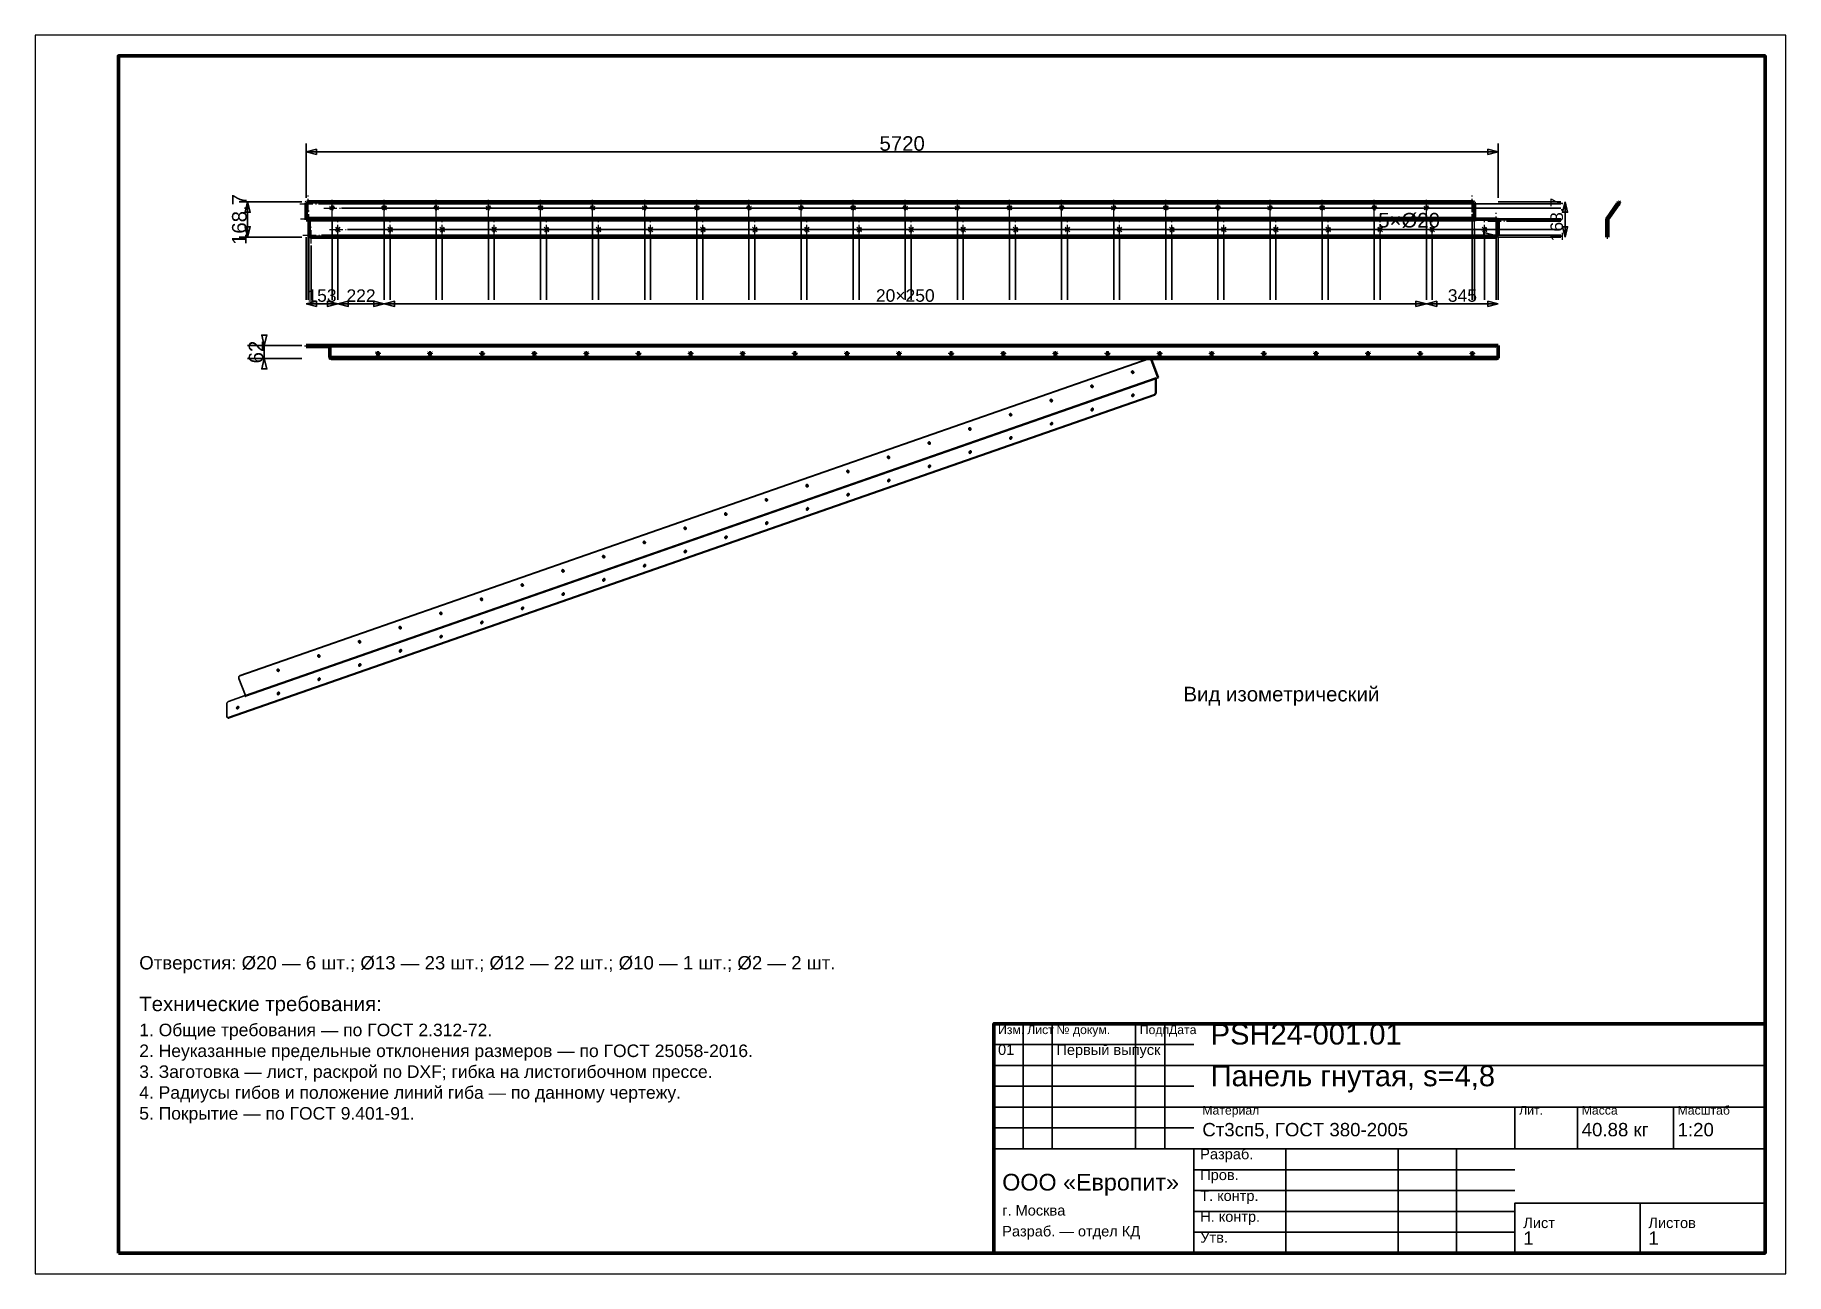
# Model space of a CAD drawing. Header units: millimetres. Extents: x 0 to 420, y 0 to 297.
import ezdxf
from ezdxf.enums import TextEntityAlignment as Align

# ---------------------------------------------------------------- set-up
doc = ezdxf.new("R2010")
doc.units = ezdxf.units.MM
doc.linetypes.add('CENTER', pattern=[5.08, 3.175, -0.635, 0.635, -0.635])
doc.linetypes.add('DASHED', pattern=[1.524, 1.27, -0.254])
doc.styles.add('GOST', font='Arial')

msp = doc.modelspace()

# ---------------------------------------------------------------- texts
at = {"color": 7, "style": 'GOST'}
for s, height, p in [('5720', 3.5, (208, 271)), ('153', 3, (68.83, 234.56)), ('222', 3, (78.2, 234.56)), ('20×250', 3, (208.75, 234.56)), ('345', 3, (342.38, 234.56))]:
    msp.add_text(s, height=height, dxfattribs=at).set_placement(p, align=Align.MIDDLE)
for s, height, p in [('168.7', 3.5, (49, 252.78)), ('168.7', 3, (365, 252.78)), ('62', 3.5, (53, 221.01))]:
    msp.add_text(s, height=height, rotation=90, dxfattribs=at).set_placement(p, align=Align.MIDDLE)
msp.add_text('5×Ø20', height=3.5, dxfattribs=at).set_placement((337, 250.86), align=Align.RIGHT)
at = {"color": 3, "style": 'GOST'}
for s, height, p in [('Вид изометрический', 3.5, (275.48, 137.26)), ('Технические требования:', 3.5, (25, 63)), ('1. Общие требования — по ГОСТ 2.312-72.', 3, (25, 57)), ('Изм.', 2.1, (231, 57.5)), ('Лист', 2.1, (238, 57.5)), ('№ докум.', 2.1, (245, 57.5)), ('Подп.', 2.1, (265, 57.5)), ('Дата', 2.1, (272, 57.5)), ('PSH24-001.01', 5, (282, 55)), ('2. Неуказанные предельные отклонения размеров — по ГОСТ 25058-2016.', 3, (25, 52)), ('01', 2.5, (231, 52.5)), ('Первый выпуск', 2.5, (245, 52.5)), ('3. Заготовка — лист, раскрой по DXF; гибка на листогибочном прессе.', 3, (25, 47)), ('Панель гнутая, s=4,8', 5, (282, 45)), ('4. Радиусы гибов и положение линий гиба — по данному чертежу.', 3, (25, 42)), ('5. Покрытие — по ГОСТ 9.401-91.', 3, (25, 37)), ('Материал', 2.1, (280, 38.2)), ('Лит.', 2.1, (356, 38.2)), ('Масса', 2.1, (371, 38.2)), ('Масштаб', 2.1, (394, 38.2)), ('Ст3сп5, ГОСТ 380-2005', 3.2, (280, 33)), ('40.88 кг', 3.2, (371, 33)), ('1:20', 3.2, (394, 33)), ('Разраб.', 2.5, (279.5, 27.5)), ('ООО «Европит»', 4, (232, 20)), ('Пров.', 2.5, (279.5, 22.5)), ('Т. контр.', 2.5, (279.5, 17.5)), ('г. Москва', 2.5, (232, 14)), ('Н. контр.', 2.5, (279.5, 12.5)), ('Лист', 2.5, (357, 11)), ('Листов', 2.5, (387, 11)), ('Разраб. — отдел КД', 2.5, (232, 9)), ('Утв.', 2.5, (279.5, 7.5)), ('1', 3.2, (357, 7)), ('1', 3.2, (387, 7))]:
    msp.add_text(s, height=height, dxfattribs=at).set_placement(p)
at = {"color": 6, "style": 'GOST'}
msp.add_text('Отверстия: Ø20 — 6 шт.; Ø13 — 23 шт.; Ø12 — 22 шт.; Ø10 — 1 шт.; Ø2 — 2 шт.', height=3.2, dxfattribs=at).set_placement((25, 73))

# ---------------------------------------------------------------- linework, layer by layer
at = {"color": 7, "lineweight": 35}
for p, q in [((65, 258), (65, 271)), ((65, 269), (351, 269)), ((351, 258), (351, 271)), ((64, 257), (49, 257)), ((51, 248.56), (51, 257)), ((68, 256.52), (366, 256.52)), ((347.25, 256.52), (366, 256.52)), ((351, 257), (366, 257)), ((366, 257), (365, 257)), ((367, 248.56), (367, 257)), ((65.5, 254.02), (65.5, 233.56)), ((67.75, 252.92), (366, 252.92)), ((71.25, 253.19), (71.25, 233.56)), ((73.55, 255.49), (366, 255.49)), ((83.75, 253.19), (83.75, 233.56)), ((86.05, 255.49), (366, 255.49)), ((96.25, 253.19), (96.25, 233.56)), ((98.55, 255.49), (366, 255.49)), ((108.75, 253.19), (108.75, 233.56)), ((111.05, 255.49), (366, 255.49)), ((121.25, 253.19), (121.25, 233.56)), ((123.55, 255.49), (366, 255.49)), ((133.75, 253.19), (133.75, 233.56)), ((136.05, 255.49), (366, 255.49)), ((146.25, 253.19), (146.25, 233.56)), ((148.55, 255.49), (366, 255.49)), ((158.75, 253.19), (158.75, 233.56)), ((161.05, 255.49), (366, 255.49)), ((171.25, 253.19), (171.25, 233.56)), ((173.55, 255.49), (366, 255.49)), ((183.75, 253.19), (183.75, 233.56)), ((186.05, 255.49), (366, 255.49)), ((196.25, 253.19), (196.25, 233.56)), ((198.55, 255.49), (366, 255.49)), ((208.75, 253.19), (208.75, 233.56)), ((211.05, 255.49), (366, 255.49)), ((221.25, 253.19), (221.25, 233.56)), ((223.55, 255.49), (366, 255.49)), ((233.75, 253.19), (233.75, 233.56)), ((236.05, 255.49), (366, 255.49)), ((246.25, 253.19), (246.25, 233.56)), ((248.55, 255.49), (366, 255.49)), ((258.75, 253.19), (258.75, 233.56)), ((261.05, 255.49), (366, 255.49)), ((271.25, 253.19), (271.25, 233.56)), ((273.55, 255.49), (366, 255.49)), ((283.75, 253.19), (283.75, 233.56)), ((286.05, 255.49), (366, 255.49)), ((296.25, 253.19), (296.25, 233.56)), ((298.55, 255.49), (366, 255.49)), ((308.75, 253.19), (308.75, 233.56)), ((311.05, 255.49), (366, 255.49)), ((321.25, 253.19), (321.25, 233.56)), ((323.55, 255.49), (366, 255.49)), ((333.75, 253.19), (333.75, 233.56)), ((336.05, 255.49), (366, 255.49)), ((344.75, 254.02), (344.75, 233.56)), ((347.35, 252.71), (366, 252.71)), ((353, 252.36), (366, 252.36)), ((64, 248.56), (49, 248.56)), ((65, 248.56), (65, 233.56)), ((65.7, 250.87), (65.7, 233.56)), ((68.75, 249.06), (366, 249.06)), ((72.65, 248.04), (72.65, 233.56)), ((74.98, 250.36), (366, 250.36)), ((85.15, 248.04), (85.15, 233.56)), ((87.48, 250.36), (366, 250.36)), ((97.65, 248.04), (97.65, 233.56)), ((99.98, 250.36), (366, 250.36)), ((110.15, 248.04), (110.15, 233.56)), ((112.48, 250.36), (366, 250.36)), ((122.65, 248.04), (122.65, 233.56)), ((124.98, 250.36), (366, 250.36)), ((135.15, 248.04), (135.15, 233.56)), ((137.48, 250.36), (366, 250.36)), ((147.65, 248.04), (147.65, 233.56)), ((149.97, 250.36), (366, 250.36)), ((160.15, 248.04), (160.15, 233.56)), ((162.48, 250.36), (366, 250.36)), ((172.65, 248.04), (172.65, 233.56)), ((174.98, 250.36), (366, 250.36)), ((185.15, 248.04), (185.15, 233.56)), ((187.48, 250.36), (366, 250.36)), ((197.65, 248.04), (197.65, 233.56)), ((199.98, 250.36), (366, 250.36)), ((210.15, 248.04), (210.15, 233.56)), ((212.48, 250.36), (366, 250.36)), ((222.65, 248.04), (222.65, 233.56)), ((224.98, 250.36), (366, 250.36)), ((235.15, 248.04), (235.15, 233.56)), ((237.48, 250.36), (366, 250.36)), ((247.65, 248.04), (247.65, 233.56)), ((249.98, 250.36), (366, 250.36)), ((260.15, 248.04), (260.15, 233.56)), ((262.48, 250.36), (366, 250.36)), ((272.65, 248.04), (272.65, 233.56)), ((274.98, 250.36), (366, 250.36)), ((285.15, 248.04), (285.15, 233.56)), ((287.48, 250.36), (366, 250.36)), ((297.65, 248.04), (297.65, 233.56)), ((299.98, 250.36), (366, 250.36)), ((310.15, 248.04), (310.15, 233.56)), ((312.48, 250.36), (366, 250.36)), ((322.65, 248.04), (322.65, 233.56)), ((324.98, 250.36), (366, 250.36)), ((338, 249.06), (333, 249.06)), ((335.15, 248.04), (335.15, 233.56)), ((337.48, 250.36), (366, 250.36)), ((350, 249.06), (338, 249.06)), ((345.3, 250.66), (345.3, 233.56)), ((347.65, 248.04), (347.65, 233.56)), ((349.98, 250.36), (366, 250.36)), ((350.5, 249.86), (350.5, 233.56)), ((351, 248.56), (351, 233.56)), ((351, 248.56), (366, 248.56)), ((353, 249.06), (366, 249.06)), ((366, 248.56), (365, 248.56)), ((66.25, 246.56), (66.25, 233.56)), ((350.5, 246.56), (350.5, 233.56)), ((65, 233.56), (65, 234.56)), ((65, 232.56), (72.65, 232.56)), ((72.65, 233.56), (72.65, 234.56)), ((72.65, 233.56), (72.65, 234.56)), ((72.65, 232.56), (83.75, 232.56)), ((83.75, 233.56), (83.75, 234.56)), ((83.75, 233.56), (83.75, 234.56)), ((83.75, 232.56), (333.75, 232.56)), ((333.75, 233.56), (333.75, 234.56)), ((333.75, 233.56), (333.75, 234.56)), ((333.75, 232.56), (351, 232.56)), ((351, 233.56), (351, 234.56)), ((64, 222.56), (51, 222.56)), ((64, 219.46), (51, 219.46)), ((55, 219.46), (55, 222.56)), ((237, 30), (237, 60)), ((244, 30), (244, 60)), ((264, 30), (264, 60)), ((271, 30), (271, 60)), ((230, 55), (278, 55)), ((230, 50), (278, 50)), ((278, 50), (415, 50)), ((230, 45), (278, 45)), ((230, 40), (278, 40)), ((278, 40), (415, 40)), ((355, 30), (355, 40)), ((370, 30), (370, 40)), ((393, 30), (393, 40)), ((230, 35), (278, 35)), ((230, 30), (278, 30)), ((278, 30), (415, 30)), ((300, 5), (300, 30)), ((327, 5), (327, 30)), ((341, 5), (341, 30)), ((278, 25), (355, 25)), ((278, 20), (355, 20)), ((355, 17), (415, 17)), ((278, 15), (355, 15)), ((278, 10), (355, 10))]:
    msp.add_line(p, q, dxfattribs=at)
at = {"color": 4, "linetype": 'CENTER', "lineweight": 25}
for p, q in [((63.5, 256.52), (67.5, 256.52)), ((65.5, 254.52), (65.5, 258.52)), ((71.25, 253.49), (71.25, 257.49)), ((83.75, 253.49), (83.75, 257.49)), ((96.25, 253.49), (96.25, 257.49)), ((108.75, 253.49), (108.75, 257.49)), ((121.25, 253.49), (121.25, 257.49)), ((133.75, 253.49), (133.75, 257.49)), ((146.25, 253.49), (146.25, 257.49)), ((158.75, 253.49), (158.75, 257.49)), ((171.25, 253.49), (171.25, 257.49)), ((183.75, 253.49), (183.75, 257.49)), ((196.25, 253.49), (196.25, 257.49)), ((208.75, 253.49), (208.75, 257.49)), ((221.25, 253.49), (221.25, 257.49)), ((233.75, 253.49), (233.75, 257.49)), ((246.25, 253.49), (246.25, 257.49)), ((258.75, 253.49), (258.75, 257.49)), ((271.25, 253.49), (271.25, 257.49)), ((283.75, 253.49), (283.75, 257.49)), ((296.25, 253.49), (296.25, 257.49)), ((308.75, 253.49), (308.75, 257.49)), ((321.25, 253.49), (321.25, 257.49)), ((333.75, 253.49), (333.75, 257.49)), ((342.75, 256.52), (346.75, 256.52)), ((344.75, 254.52), (344.75, 258.52)), ((63.7, 252.92), (67.7, 252.92)), ((65.7, 250.92), (65.7, 254.92)), ((69.25, 255.49), (73.25, 255.49)), ((72.65, 248.36), (72.65, 252.36)), ((81.75, 255.49), (85.75, 255.49)), ((85.15, 248.36), (85.15, 252.36)), ((94.25, 255.49), (98.25, 255.49)), ((97.65, 248.36), (97.65, 252.36)), ((106.75, 255.49), (110.75, 255.49)), ((110.15, 248.36), (110.15, 252.36)), ((119.25, 255.49), (123.25, 255.49)), ((122.65, 248.36), (122.65, 252.36)), ((131.75, 255.49), (135.75, 255.49)), ((135.15, 248.36), (135.15, 252.36)), ((144.25, 255.49), (148.25, 255.49)), ((147.65, 248.36), (147.65, 252.36)), ((156.75, 255.49), (160.75, 255.49)), ((160.15, 248.36), (160.15, 252.36)), ((169.25, 255.49), (173.25, 255.49)), ((172.65, 248.36), (172.65, 252.36)), ((181.75, 255.49), (185.75, 255.49)), ((185.15, 248.36), (185.15, 252.36)), ((194.25, 255.49), (198.25, 255.49)), ((197.65, 248.36), (197.65, 252.36)), ((206.75, 255.49), (210.75, 255.49)), ((210.15, 248.36), (210.15, 252.36)), ((219.25, 255.49), (223.25, 255.49)), ((222.65, 248.36), (222.65, 252.36)), ((231.75, 255.49), (235.75, 255.49)), ((235.15, 248.36), (235.15, 252.36)), ((244.25, 255.49), (248.25, 255.49)), ((247.65, 248.36), (247.65, 252.36)), ((256.75, 255.49), (260.75, 255.49)), ((260.15, 248.36), (260.15, 252.36)), ((269.25, 255.49), (273.25, 255.49)), ((272.65, 248.36), (272.65, 252.36)), ((281.75, 255.49), (285.75, 255.49)), ((285.15, 248.36), (285.15, 252.36)), ((294.25, 255.49), (298.25, 255.49)), ((297.65, 248.36), (297.65, 252.36)), ((306.75, 255.49), (310.75, 255.49)), ((310.15, 248.36), (310.15, 252.36)), ((319.25, 255.49), (323.25, 255.49)), ((322.65, 248.36), (322.65, 252.36)), ((331.75, 255.49), (335.75, 255.49)), ((335.15, 248.36), (335.15, 252.36)), ((343.3, 252.71), (347.3, 252.71)), ((345.3, 250.71), (345.3, 254.71)), ((347.65, 248.36), (347.65, 252.36)), ((348.5, 252.36), (352.5, 252.36)), ((350.5, 250.36), (350.5, 254.36)), ((64.25, 249.06), (68.25, 249.06)), ((66.25, 247.06), (66.25, 251.06)), ((70.65, 250.36), (74.65, 250.36)), ((83.15, 250.36), (87.15, 250.36)), ((95.65, 250.36), (99.65, 250.36)), ((108.15, 250.36), (112.15, 250.36)), ((120.65, 250.36), (124.65, 250.36)), ((133.15, 250.36), (137.15, 250.36)), ((145.65, 250.36), (149.65, 250.36)), ((158.15, 250.36), (162.15, 250.36)), ((170.65, 250.36), (174.65, 250.36)), ((183.15, 250.36), (187.15, 250.36)), ((195.65, 250.36), (199.65, 250.36)), ((208.15, 250.36), (212.15, 250.36)), ((220.65, 250.36), (224.65, 250.36)), ((233.15, 250.36), (237.15, 250.36)), ((245.65, 250.36), (249.65, 250.36)), ((258.15, 250.36), (262.15, 250.36)), ((270.65, 250.36), (274.65, 250.36)), ((283.15, 250.36), (287.15, 250.36)), ((295.65, 250.36), (299.65, 250.36)), ((308.15, 250.36), (312.15, 250.36)), ((320.65, 250.36), (324.65, 250.36)), ((333.15, 250.36), (337.15, 250.36)), ((345.65, 250.36), (349.65, 250.36)), ((348.5, 249.06), (352.5, 249.06)), ((350.5, 247.06), (350.5, 251.06))]:
    msp.add_line(p, q, dxfattribs=at)
at = {"color": 1, "lineweight": 70}
for p, q in [((65.01, 256.67), (65, 256.59)), ((65, 256.59), (65, 252.86)), ((65.04, 256.75), (65.01, 256.67)), ((65.08, 256.82), (65.04, 256.75)), ((65.15, 256.88), (65.08, 256.82)), ((65.22, 256.93), (65.15, 256.88)), ((65.31, 256.97), (65.22, 256.93)), ((65.4, 256.99), (65.31, 256.97)), ((65.5, 257), (65.4, 256.99)), ((344.75, 257), (65.5, 257)), ((344.85, 256.99), (344.75, 257)), ((344.94, 256.97), (344.85, 256.99)), ((345.03, 256.93), (344.94, 256.97)), ((345.1, 256.88), (345.03, 256.93)), ((345.17, 256.82), (345.1, 256.88)), ((345.21, 256.75), (345.17, 256.82)), ((345.24, 256.67), (345.21, 256.75)), ((345.25, 256.59), (345.24, 256.67)), ((345.25, 252.99), (345.25, 256.59)), ((377.09, 252.99), (379.61, 256.59)), ((379.81, 256.45), (377.3, 252.85)), ((379.61, 256.59), (379.64, 256.64)), ((379.81, 256.45), (379.61, 256.59)), ((379.64, 256.64), (379.67, 256.68)), ((379.67, 256.68), (379.7, 256.73)), ((379.7, 256.73), (379.73, 256.77)), ((379.73, 256.77), (379.76, 256.81)), ((379.76, 256.81), (379.79, 256.85)), ((379.79, 256.85), (379.81, 256.88)), ((379.81, 256.88), (379.83, 256.91)), ((379.85, 256.49), (379.81, 256.45)), ((379.83, 256.91), (379.85, 256.94)), ((379.85, 256.94), (379.87, 256.96)), ((379.88, 256.54), (379.85, 256.49)), ((379.87, 256.96), (379.88, 256.98)), ((379.88, 256.98), (379.89, 256.99)), ((379.91, 256.58), (379.88, 256.54)), ((379.89, 256.99), (379.89, 257)), ((379.89, 257), (379.9, 257)), ((379.9, 257), (380.1, 256.86)), ((380.1, 256.86), (379.9, 257)), ((379.94, 256.62), (379.91, 256.58)), ((379.97, 256.66), (379.94, 256.62)), ((379.99, 256.7), (379.97, 256.66)), ((380.02, 256.74), (379.99, 256.7)), ((380.04, 256.77), (380.02, 256.74)), ((380.06, 256.79), (380.04, 256.77)), ((380.07, 256.82), (380.06, 256.79)), ((380.09, 256.83), (380.07, 256.82)), ((380.1, 256.85), (380.09, 256.85)), ((380.09, 256.85), (380.09, 256.83)), ((380.1, 256.86), (380.1, 256.85)), ((65, 252.72), (65, 252.86)), ((65, 252.86), (65.65, 252.86)), ((65.65, 252.72), (65, 252.72)), ((65.66, 253.02), (65.65, 252.99)), ((65.65, 252.99), (65.65, 252.86)), ((65.65, 252.85), (65.66, 252.88)), ((65.65, 252.86), (65.65, 252.72)), ((65.7, 253.03), (65.66, 253.02)), ((65.66, 252.88), (65.7, 252.89)), ((65.74, 253.02), (65.7, 253.03)), ((65.7, 252.89), (65.74, 252.88)), ((65.75, 252.99), (65.74, 253.02)), ((65.74, 252.88), (65.75, 252.85)), ((65.75, 252.99), (65.75, 252.97)), ((345.25, 252.99), (65.75, 252.99)), ((65.75, 252.97), (65.75, 252.96)), ((65.75, 252.96), (65.75, 252.94)), ((65.75, 252.94), (65.75, 252.92)), ((65.75, 252.92), (65.75, 252.9)), ((65.75, 252.9), (65.75, 252.88)), ((65.75, 252.88), (65.75, 252.86)), ((65.75, 252.86), (65.75, 252.84)), ((65.75, 252.84), (65.75, 252.81)), ((65.75, 252.81), (65.75, 252.79)), ((65.75, 252.79), (65.75, 252.77)), ((65.75, 252.77), (65.75, 252.75)), ((65.75, 252.75), (65.75, 252.73)), ((65.75, 252.73), (65.75, 252.71)), ((65.75, 252.71), (65.75, 249.06)), ((65.75, 252.71), (345.25, 252.71)), ((70.96, 255.61), (70.95, 255.57)), ((70.95, 255.57), (70.96, 255.52)), ((70.97, 255.66), (70.96, 255.61)), ((70.96, 255.49), (71, 255.56)), ((70.96, 255.52), (70.97, 255.47)), ((71, 255.7), (70.97, 255.66)), ((70.97, 255.47), (71, 255.43)), ((71.04, 255.74), (71, 255.7)), ((71, 255.56), (71.07, 255.62)), ((71, 255.43), (71.04, 255.39)), ((71.08, 255.77), (71.04, 255.74)), ((71.04, 255.39), (71.08, 255.36)), ((71.07, 255.62), (71.16, 255.66)), ((71.14, 255.79), (71.08, 255.77)), ((71.08, 255.36), (71.14, 255.34)), ((71.19, 255.81), (71.14, 255.79)), ((71.14, 255.34), (71.19, 255.33)), ((71.16, 255.66), (71.25, 255.67)), ((71.25, 255.81), (71.19, 255.81)), ((71.19, 255.33), (71.25, 255.32)), ((71.31, 255.81), (71.25, 255.81)), ((71.25, 255.67), (71.34, 255.66)), ((71.25, 255.32), (71.31, 255.33)), ((71.36, 255.79), (71.31, 255.81)), ((71.31, 255.33), (71.36, 255.34)), ((71.34, 255.66), (71.43, 255.62)), ((71.42, 255.77), (71.36, 255.79)), ((71.36, 255.34), (71.42, 255.36)), ((71.46, 255.74), (71.42, 255.77)), ((71.42, 255.36), (71.46, 255.39)), ((71.43, 255.62), (71.5, 255.56)), ((71.5, 255.7), (71.46, 255.74)), ((71.46, 255.39), (71.5, 255.43)), ((71.53, 255.66), (71.5, 255.7)), ((71.5, 255.56), (71.54, 255.49)), ((71.5, 255.43), (71.53, 255.47)), ((71.54, 255.61), (71.53, 255.66)), ((71.53, 255.47), (71.54, 255.52)), ((71.55, 255.57), (71.54, 255.61)), ((71.54, 255.52), (71.55, 255.57)), ((83.46, 255.61), (83.45, 255.57)), ((83.45, 255.57), (83.46, 255.52)), ((83.47, 255.66), (83.46, 255.61)), ((83.46, 255.49), (83.5, 255.56)), ((83.46, 255.52), (83.47, 255.47)), ((83.5, 255.7), (83.47, 255.66)), ((83.47, 255.47), (83.5, 255.43)), ((83.54, 255.74), (83.5, 255.7)), ((83.5, 255.56), (83.57, 255.62)), ((83.5, 255.43), (83.54, 255.39)), ((83.58, 255.77), (83.54, 255.74)), ((83.54, 255.39), (83.58, 255.36)), ((83.57, 255.62), (83.66, 255.66)), ((83.64, 255.79), (83.58, 255.77)), ((83.58, 255.36), (83.64, 255.34)), ((83.69, 255.81), (83.64, 255.79)), ((83.64, 255.34), (83.69, 255.33)), ((83.66, 255.66), (83.75, 255.67)), ((83.75, 255.81), (83.69, 255.81)), ((83.69, 255.33), (83.75, 255.32)), ((83.81, 255.81), (83.75, 255.81)), ((83.75, 255.67), (83.84, 255.66)), ((83.75, 255.32), (83.81, 255.33)), ((83.86, 255.79), (83.81, 255.81)), ((83.81, 255.33), (83.86, 255.34)), ((83.84, 255.66), (83.93, 255.62)), ((83.92, 255.77), (83.86, 255.79)), ((83.86, 255.34), (83.92, 255.36)), ((83.96, 255.74), (83.92, 255.77)), ((83.92, 255.36), (83.96, 255.39)), ((83.93, 255.62), (84, 255.56)), ((84, 255.7), (83.96, 255.74)), ((83.96, 255.39), (84, 255.43)), ((84.03, 255.66), (84, 255.7)), ((84, 255.56), (84.04, 255.49)), ((84, 255.43), (84.03, 255.47)), ((84.04, 255.61), (84.03, 255.66)), ((84.03, 255.47), (84.04, 255.52)), ((84.05, 255.57), (84.04, 255.61)), ((84.04, 255.52), (84.05, 255.57)), ((95.96, 255.61), (95.95, 255.57)), ((95.95, 255.57), (95.96, 255.52)), ((95.97, 255.66), (95.96, 255.61)), ((95.96, 255.49), (96, 255.56)), ((95.96, 255.52), (95.97, 255.47)), ((96, 255.7), (95.97, 255.66)), ((95.97, 255.47), (96, 255.43)), ((96.04, 255.74), (96, 255.7)), ((96, 255.56), (96.07, 255.62)), ((96, 255.43), (96.04, 255.39)), ((96.08, 255.77), (96.04, 255.74)), ((96.04, 255.39), (96.08, 255.36)), ((96.07, 255.62), (96.16, 255.66)), ((96.14, 255.79), (96.08, 255.77)), ((96.08, 255.36), (96.14, 255.34)), ((96.19, 255.81), (96.14, 255.79)), ((96.14, 255.34), (96.19, 255.33)), ((96.16, 255.66), (96.25, 255.67)), ((96.25, 255.81), (96.19, 255.81)), ((96.19, 255.33), (96.25, 255.32)), ((96.31, 255.81), (96.25, 255.81)), ((96.25, 255.67), (96.34, 255.66)), ((96.25, 255.32), (96.31, 255.33)), ((96.36, 255.79), (96.31, 255.81)), ((96.31, 255.33), (96.36, 255.34)), ((96.34, 255.66), (96.43, 255.62)), ((96.42, 255.77), (96.36, 255.79)), ((96.36, 255.34), (96.42, 255.36)), ((96.46, 255.74), (96.42, 255.77)), ((96.42, 255.36), (96.46, 255.39)), ((96.43, 255.62), (96.5, 255.56)), ((96.5, 255.7), (96.46, 255.74)), ((96.46, 255.39), (96.5, 255.43)), ((96.53, 255.66), (96.5, 255.7)), ((96.5, 255.56), (96.54, 255.49)), ((96.5, 255.43), (96.53, 255.47)), ((96.54, 255.61), (96.53, 255.66)), ((96.53, 255.47), (96.54, 255.52)), ((96.55, 255.57), (96.54, 255.61)), ((96.54, 255.52), (96.55, 255.57)), ((108.46, 255.61), (108.45, 255.57)), ((108.45, 255.57), (108.46, 255.52)), ((108.47, 255.66), (108.46, 255.61)), ((108.46, 255.49), (108.5, 255.56)), ((108.46, 255.52), (108.47, 255.47)), ((108.5, 255.7), (108.47, 255.66)), ((108.47, 255.47), (108.5, 255.43)), ((108.54, 255.74), (108.5, 255.7)), ((108.5, 255.56), (108.57, 255.62)), ((108.5, 255.43), (108.54, 255.39)), ((108.58, 255.77), (108.54, 255.74)), ((108.54, 255.39), (108.58, 255.36)), ((108.57, 255.62), (108.66, 255.66)), ((108.64, 255.79), (108.58, 255.77)), ((108.58, 255.36), (108.64, 255.34)), ((108.69, 255.81), (108.64, 255.79)), ((108.64, 255.34), (108.69, 255.33)), ((108.66, 255.66), (108.75, 255.67)), ((108.75, 255.81), (108.69, 255.81)), ((108.69, 255.33), (108.75, 255.32)), ((108.81, 255.81), (108.75, 255.81)), ((108.75, 255.67), (108.84, 255.66)), ((108.75, 255.32), (108.81, 255.33)), ((108.86, 255.79), (108.81, 255.81)), ((108.81, 255.33), (108.86, 255.34)), ((108.84, 255.66), (108.93, 255.62)), ((108.92, 255.77), (108.86, 255.79)), ((108.86, 255.34), (108.92, 255.36)), ((108.96, 255.74), (108.92, 255.77)), ((108.92, 255.36), (108.96, 255.39)), ((108.93, 255.62), (109, 255.56)), ((109, 255.7), (108.96, 255.74)), ((108.96, 255.39), (109, 255.43)), ((109.03, 255.66), (109, 255.7)), ((109, 255.56), (109.04, 255.49)), ((109, 255.43), (109.03, 255.47)), ((109.04, 255.61), (109.03, 255.66)), ((109.03, 255.47), (109.04, 255.52)), ((109.05, 255.57), (109.04, 255.61)), ((109.04, 255.52), (109.05, 255.57)), ((120.96, 255.61), (120.95, 255.57)), ((120.95, 255.57), (120.96, 255.52)), ((120.97, 255.66), (120.96, 255.61)), ((120.96, 255.49), (121, 255.56)), ((120.96, 255.52), (120.97, 255.47)), ((121, 255.7), (120.97, 255.66)), ((120.97, 255.47), (121, 255.43)), ((121.04, 255.74), (121, 255.7)), ((121, 255.56), (121.07, 255.62)), ((121, 255.43), (121.04, 255.39)), ((121.08, 255.77), (121.04, 255.74)), ((121.04, 255.39), (121.08, 255.36)), ((121.07, 255.62), (121.16, 255.66)), ((121.14, 255.79), (121.08, 255.77)), ((121.08, 255.36), (121.14, 255.34)), ((121.19, 255.81), (121.14, 255.79)), ((121.14, 255.34), (121.19, 255.33)), ((121.16, 255.66), (121.25, 255.67)), ((121.25, 255.81), (121.19, 255.81)), ((121.19, 255.33), (121.25, 255.32)), ((121.31, 255.81), (121.25, 255.81)), ((121.25, 255.67), (121.34, 255.66)), ((121.25, 255.32), (121.31, 255.33)), ((121.36, 255.79), (121.31, 255.81)), ((121.31, 255.33), (121.36, 255.34)), ((121.34, 255.66), (121.43, 255.62)), ((121.42, 255.77), (121.36, 255.79)), ((121.36, 255.34), (121.42, 255.36)), ((121.46, 255.74), (121.42, 255.77)), ((121.42, 255.36), (121.46, 255.39)), ((121.43, 255.62), (121.5, 255.56)), ((121.5, 255.7), (121.46, 255.74)), ((121.46, 255.39), (121.5, 255.43)), ((121.53, 255.66), (121.5, 255.7)), ((121.5, 255.56), (121.54, 255.49)), ((121.5, 255.43), (121.53, 255.47)), ((121.54, 255.61), (121.53, 255.66)), ((121.53, 255.47), (121.54, 255.52)), ((121.55, 255.57), (121.54, 255.61)), ((121.54, 255.52), (121.55, 255.57)), ((133.46, 255.61), (133.45, 255.57)), ((133.45, 255.57), (133.46, 255.52)), ((133.47, 255.66), (133.46, 255.61)), ((133.46, 255.49), (133.5, 255.56)), ((133.46, 255.52), (133.47, 255.47)), ((133.5, 255.7), (133.47, 255.66)), ((133.47, 255.47), (133.5, 255.43)), ((133.54, 255.74), (133.5, 255.7)), ((133.5, 255.56), (133.57, 255.62)), ((133.5, 255.43), (133.54, 255.39)), ((133.58, 255.77), (133.54, 255.74)), ((133.54, 255.39), (133.58, 255.36)), ((133.57, 255.62), (133.66, 255.66)), ((133.64, 255.79), (133.58, 255.77)), ((133.58, 255.36), (133.64, 255.34)), ((133.69, 255.81), (133.64, 255.79)), ((133.64, 255.34), (133.69, 255.33)), ((133.66, 255.66), (133.75, 255.67)), ((133.75, 255.81), (133.69, 255.81)), ((133.69, 255.33), (133.75, 255.32)), ((133.81, 255.81), (133.75, 255.81)), ((133.75, 255.67), (133.84, 255.66)), ((133.75, 255.32), (133.81, 255.33)), ((133.86, 255.79), (133.81, 255.81)), ((133.81, 255.33), (133.86, 255.34)), ((133.84, 255.66), (133.93, 255.62)), ((133.92, 255.77), (133.86, 255.79)), ((133.86, 255.34), (133.92, 255.36)), ((133.96, 255.74), (133.92, 255.77)), ((133.92, 255.36), (133.96, 255.39)), ((133.93, 255.62), (134, 255.56)), ((134, 255.7), (133.96, 255.74)), ((133.96, 255.39), (134, 255.43)), ((134.03, 255.66), (134, 255.7)), ((134, 255.56), (134.04, 255.49)), ((134, 255.43), (134.03, 255.47)), ((134.04, 255.61), (134.03, 255.66)), ((134.03, 255.47), (134.04, 255.52)), ((134.05, 255.57), (134.04, 255.61)), ((134.04, 255.52), (134.05, 255.57)), ((145.96, 255.61), (145.95, 255.57)), ((145.95, 255.57), (145.96, 255.52)), ((145.97, 255.66), (145.96, 255.61)), ((145.96, 255.49), (146, 255.56)), ((145.96, 255.52), (145.97, 255.47)), ((146, 255.7), (145.97, 255.66)), ((145.97, 255.47), (146, 255.43)), ((146.04, 255.74), (146, 255.7)), ((146, 255.56), (146.07, 255.62)), ((146, 255.43), (146.04, 255.39)), ((146.08, 255.77), (146.04, 255.74)), ((146.04, 255.39), (146.08, 255.36)), ((146.07, 255.62), (146.16, 255.66)), ((146.14, 255.79), (146.08, 255.77)), ((146.08, 255.36), (146.14, 255.34)), ((146.19, 255.81), (146.14, 255.79)), ((146.14, 255.34), (146.19, 255.33)), ((146.16, 255.66), (146.25, 255.67)), ((146.25, 255.81), (146.19, 255.81)), ((146.19, 255.33), (146.25, 255.32)), ((146.31, 255.81), (146.25, 255.81)), ((146.25, 255.67), (146.34, 255.66)), ((146.25, 255.32), (146.31, 255.33)), ((146.36, 255.79), (146.31, 255.81)), ((146.31, 255.33), (146.36, 255.34)), ((146.34, 255.66), (146.43, 255.62)), ((146.42, 255.77), (146.36, 255.79)), ((146.36, 255.34), (146.42, 255.36)), ((146.46, 255.74), (146.42, 255.77)), ((146.42, 255.36), (146.46, 255.39)), ((146.43, 255.62), (146.5, 255.56)), ((146.5, 255.7), (146.46, 255.74)), ((146.46, 255.39), (146.5, 255.43)), ((146.53, 255.66), (146.5, 255.7)), ((146.5, 255.56), (146.54, 255.49)), ((146.5, 255.43), (146.53, 255.47)), ((146.54, 255.61), (146.53, 255.66)), ((146.53, 255.47), (146.54, 255.52)), ((146.55, 255.57), (146.54, 255.61)), ((146.54, 255.52), (146.55, 255.57)), ((158.46, 255.61), (158.45, 255.57)), ((158.45, 255.57), (158.46, 255.52)), ((158.47, 255.66), (158.46, 255.61)), ((158.46, 255.49), (158.5, 255.56)), ((158.46, 255.52), (158.47, 255.47)), ((158.5, 255.7), (158.47, 255.66)), ((158.47, 255.47), (158.5, 255.43)), ((158.54, 255.74), (158.5, 255.7)), ((158.5, 255.56), (158.57, 255.62)), ((158.5, 255.43), (158.54, 255.39)), ((158.58, 255.77), (158.54, 255.74)), ((158.54, 255.39), (158.58, 255.36)), ((158.57, 255.62), (158.66, 255.66)), ((158.64, 255.79), (158.58, 255.77)), ((158.58, 255.36), (158.64, 255.34)), ((158.69, 255.81), (158.64, 255.79)), ((158.64, 255.34), (158.69, 255.33)), ((158.66, 255.66), (158.75, 255.67)), ((158.75, 255.81), (158.69, 255.81)), ((158.69, 255.33), (158.75, 255.32)), ((158.81, 255.81), (158.75, 255.81)), ((158.75, 255.67), (158.84, 255.66)), ((158.75, 255.32), (158.81, 255.33)), ((158.86, 255.79), (158.81, 255.81)), ((158.81, 255.33), (158.86, 255.34)), ((158.84, 255.66), (158.93, 255.62)), ((158.92, 255.77), (158.86, 255.79)), ((158.86, 255.34), (158.92, 255.36)), ((158.96, 255.74), (158.92, 255.77)), ((158.92, 255.36), (158.96, 255.39)), ((158.93, 255.62), (159, 255.56)), ((159, 255.7), (158.96, 255.74)), ((158.96, 255.39), (159, 255.43)), ((159.03, 255.66), (159, 255.7)), ((159, 255.56), (159.04, 255.49)), ((159, 255.43), (159.03, 255.47)), ((159.04, 255.61), (159.03, 255.66)), ((159.03, 255.47), (159.04, 255.52)), ((159.05, 255.57), (159.04, 255.61)), ((159.04, 255.52), (159.05, 255.57)), ((170.96, 255.61), (170.95, 255.57)), ((170.95, 255.57), (170.96, 255.52)), ((170.97, 255.66), (170.96, 255.61)), ((170.96, 255.49), (171, 255.56)), ((170.96, 255.52), (170.97, 255.47)), ((171, 255.7), (170.97, 255.66)), ((170.97, 255.47), (171, 255.43)), ((171.04, 255.74), (171, 255.7)), ((171, 255.56), (171.07, 255.62)), ((171, 255.43), (171.04, 255.39)), ((171.08, 255.77), (171.04, 255.74)), ((171.04, 255.39), (171.08, 255.36)), ((171.07, 255.62), (171.16, 255.66)), ((171.14, 255.79), (171.08, 255.77)), ((171.08, 255.36), (171.14, 255.34)), ((171.19, 255.81), (171.14, 255.79)), ((171.14, 255.34), (171.19, 255.33)), ((171.16, 255.66), (171.25, 255.67)), ((171.25, 255.81), (171.19, 255.81)), ((171.19, 255.33), (171.25, 255.32)), ((171.31, 255.81), (171.25, 255.81)), ((171.25, 255.67), (171.34, 255.66)), ((171.25, 255.32), (171.31, 255.33)), ((171.36, 255.79), (171.31, 255.81)), ((171.31, 255.33), (171.36, 255.34)), ((171.34, 255.66), (171.43, 255.62)), ((171.42, 255.77), (171.36, 255.79)), ((171.36, 255.34), (171.42, 255.36)), ((171.46, 255.74), (171.42, 255.77)), ((171.42, 255.36), (171.46, 255.39)), ((171.43, 255.62), (171.5, 255.56)), ((171.5, 255.7), (171.46, 255.74)), ((171.46, 255.39), (171.5, 255.43)), ((171.53, 255.66), (171.5, 255.7)), ((171.5, 255.56), (171.54, 255.49)), ((171.5, 255.43), (171.53, 255.47)), ((171.54, 255.61), (171.53, 255.66)), ((171.53, 255.47), (171.54, 255.52)), ((171.55, 255.57), (171.54, 255.61)), ((171.54, 255.52), (171.55, 255.57)), ((183.46, 255.61), (183.45, 255.57)), ((183.45, 255.57), (183.46, 255.52)), ((183.47, 255.66), (183.46, 255.61)), ((183.46, 255.49), (183.5, 255.56)), ((183.46, 255.52), (183.47, 255.47)), ((183.5, 255.7), (183.47, 255.66)), ((183.47, 255.47), (183.5, 255.43)), ((183.54, 255.74), (183.5, 255.7)), ((183.5, 255.56), (183.57, 255.62)), ((183.5, 255.43), (183.54, 255.39)), ((183.58, 255.77), (183.54, 255.74)), ((183.54, 255.39), (183.58, 255.36)), ((183.57, 255.62), (183.66, 255.66)), ((183.64, 255.79), (183.58, 255.77)), ((183.58, 255.36), (183.64, 255.34)), ((183.69, 255.81), (183.64, 255.79)), ((183.64, 255.34), (183.69, 255.33)), ((183.66, 255.66), (183.75, 255.67)), ((183.75, 255.81), (183.69, 255.81)), ((183.69, 255.33), (183.75, 255.32)), ((183.81, 255.81), (183.75, 255.81)), ((183.75, 255.67), (183.84, 255.66)), ((183.75, 255.32), (183.81, 255.33)), ((183.86, 255.79), (183.81, 255.81)), ((183.81, 255.33), (183.86, 255.34)), ((183.84, 255.66), (183.93, 255.62)), ((183.92, 255.77), (183.86, 255.79)), ((183.86, 255.34), (183.92, 255.36)), ((183.96, 255.74), (183.92, 255.77)), ((183.92, 255.36), (183.96, 255.39)), ((183.93, 255.62), (184, 255.56)), ((184, 255.7), (183.96, 255.74)), ((183.96, 255.39), (184, 255.43)), ((184.03, 255.66), (184, 255.7)), ((184, 255.56), (184.04, 255.49)), ((184, 255.43), (184.03, 255.47)), ((184.04, 255.61), (184.03, 255.66)), ((184.03, 255.47), (184.04, 255.52)), ((184.05, 255.57), (184.04, 255.61)), ((184.04, 255.52), (184.05, 255.57)), ((195.96, 255.61), (195.95, 255.57)), ((195.95, 255.57), (195.96, 255.52)), ((195.97, 255.66), (195.96, 255.61)), ((195.96, 255.49), (196, 255.56)), ((195.96, 255.52), (195.97, 255.47)), ((196, 255.7), (195.97, 255.66)), ((195.97, 255.47), (196, 255.43)), ((196.04, 255.74), (196, 255.7)), ((196, 255.56), (196.07, 255.62)), ((196, 255.43), (196.04, 255.39)), ((196.08, 255.77), (196.04, 255.74)), ((196.04, 255.39), (196.08, 255.36)), ((196.07, 255.62), (196.16, 255.66)), ((196.14, 255.79), (196.08, 255.77)), ((196.08, 255.36), (196.14, 255.34)), ((196.19, 255.81), (196.14, 255.79)), ((196.14, 255.34), (196.19, 255.33)), ((196.16, 255.66), (196.25, 255.67)), ((196.25, 255.81), (196.19, 255.81)), ((196.19, 255.33), (196.25, 255.32)), ((196.31, 255.81), (196.25, 255.81)), ((196.25, 255.67), (196.34, 255.66)), ((196.25, 255.32), (196.31, 255.33)), ((196.36, 255.79), (196.31, 255.81)), ((196.31, 255.33), (196.36, 255.34)), ((196.34, 255.66), (196.43, 255.62)), ((196.42, 255.77), (196.36, 255.79)), ((196.36, 255.34), (196.42, 255.36)), ((196.46, 255.74), (196.42, 255.77)), ((196.42, 255.36), (196.46, 255.39)), ((196.43, 255.62), (196.5, 255.56)), ((196.5, 255.7), (196.46, 255.74)), ((196.46, 255.39), (196.5, 255.43)), ((196.53, 255.66), (196.5, 255.7)), ((196.5, 255.56), (196.54, 255.49)), ((196.5, 255.43), (196.53, 255.47)), ((196.54, 255.61), (196.53, 255.66)), ((196.53, 255.47), (196.54, 255.52)), ((196.55, 255.57), (196.54, 255.61)), ((196.54, 255.52), (196.55, 255.57)), ((208.46, 255.61), (208.45, 255.57)), ((208.45, 255.57), (208.46, 255.52)), ((208.47, 255.66), (208.46, 255.61)), ((208.46, 255.49), (208.5, 255.56)), ((208.46, 255.52), (208.47, 255.47)), ((208.5, 255.7), (208.47, 255.66)), ((208.47, 255.47), (208.5, 255.43)), ((208.54, 255.74), (208.5, 255.7)), ((208.5, 255.56), (208.57, 255.62)), ((208.5, 255.43), (208.54, 255.39)), ((208.58, 255.77), (208.54, 255.74)), ((208.54, 255.39), (208.58, 255.36)), ((208.57, 255.62), (208.66, 255.66)), ((208.64, 255.79), (208.58, 255.77)), ((208.58, 255.36), (208.64, 255.34)), ((208.69, 255.81), (208.64, 255.79)), ((208.64, 255.34), (208.69, 255.33)), ((208.66, 255.66), (208.75, 255.67)), ((208.75, 255.81), (208.69, 255.81)), ((208.69, 255.33), (208.75, 255.32)), ((208.81, 255.81), (208.75, 255.81)), ((208.75, 255.67), (208.84, 255.66)), ((208.75, 255.32), (208.81, 255.33)), ((208.86, 255.79), (208.81, 255.81)), ((208.81, 255.33), (208.86, 255.34)), ((208.84, 255.66), (208.93, 255.62)), ((208.92, 255.77), (208.86, 255.79)), ((208.86, 255.34), (208.92, 255.36)), ((208.96, 255.74), (208.92, 255.77)), ((208.92, 255.36), (208.96, 255.39)), ((208.93, 255.62), (209, 255.56)), ((209, 255.7), (208.96, 255.74)), ((208.96, 255.39), (209, 255.43)), ((209.03, 255.66), (209, 255.7)), ((209, 255.56), (209.04, 255.49)), ((209, 255.43), (209.03, 255.47)), ((209.04, 255.61), (209.03, 255.66)), ((209.03, 255.47), (209.04, 255.52)), ((209.05, 255.57), (209.04, 255.61)), ((209.04, 255.52), (209.05, 255.57)), ((220.96, 255.61), (220.95, 255.57)), ((220.95, 255.57), (220.96, 255.52)), ((220.97, 255.66), (220.96, 255.61)), ((220.96, 255.49), (221, 255.56)), ((220.96, 255.52), (220.97, 255.47)), ((221, 255.7), (220.97, 255.66)), ((220.97, 255.47), (221, 255.43)), ((221.04, 255.74), (221, 255.7)), ((221, 255.56), (221.07, 255.62)), ((221, 255.43), (221.04, 255.39)), ((221.08, 255.77), (221.04, 255.74)), ((221.04, 255.39), (221.08, 255.36)), ((221.07, 255.62), (221.16, 255.66)), ((221.14, 255.79), (221.08, 255.77)), ((221.08, 255.36), (221.14, 255.34)), ((221.19, 255.81), (221.14, 255.79)), ((221.14, 255.34), (221.19, 255.33)), ((221.16, 255.66), (221.25, 255.67)), ((221.25, 255.81), (221.19, 255.81)), ((221.19, 255.33), (221.25, 255.32)), ((221.31, 255.81), (221.25, 255.81)), ((221.25, 255.67), (221.34, 255.66)), ((221.25, 255.32), (221.31, 255.33)), ((221.36, 255.79), (221.31, 255.81)), ((221.31, 255.33), (221.36, 255.34)), ((221.34, 255.66), (221.43, 255.62)), ((221.42, 255.77), (221.36, 255.79)), ((221.36, 255.34), (221.42, 255.36)), ((221.46, 255.74), (221.42, 255.77)), ((221.42, 255.36), (221.46, 255.39)), ((221.43, 255.62), (221.5, 255.56)), ((221.5, 255.7), (221.46, 255.74)), ((221.46, 255.39), (221.5, 255.43)), ((221.53, 255.66), (221.5, 255.7)), ((221.5, 255.56), (221.54, 255.49)), ((221.5, 255.43), (221.53, 255.47)), ((221.54, 255.61), (221.53, 255.66)), ((221.53, 255.47), (221.54, 255.52)), ((221.55, 255.57), (221.54, 255.61)), ((221.54, 255.52), (221.55, 255.57)), ((233.46, 255.61), (233.45, 255.57)), ((233.45, 255.57), (233.46, 255.52)), ((233.47, 255.66), (233.46, 255.61)), ((233.46, 255.49), (233.5, 255.56)), ((233.46, 255.52), (233.47, 255.47)), ((233.5, 255.7), (233.47, 255.66)), ((233.47, 255.47), (233.5, 255.43)), ((233.54, 255.74), (233.5, 255.7)), ((233.5, 255.56), (233.57, 255.62)), ((233.5, 255.43), (233.54, 255.39)), ((233.58, 255.77), (233.54, 255.74)), ((233.54, 255.39), (233.58, 255.36)), ((233.57, 255.62), (233.66, 255.66)), ((233.64, 255.79), (233.58, 255.77)), ((233.58, 255.36), (233.64, 255.34)), ((233.69, 255.81), (233.64, 255.79)), ((233.64, 255.34), (233.69, 255.33)), ((233.66, 255.66), (233.75, 255.67)), ((233.75, 255.81), (233.69, 255.81)), ((233.69, 255.33), (233.75, 255.32)), ((233.81, 255.81), (233.75, 255.81)), ((233.75, 255.67), (233.84, 255.66)), ((233.75, 255.32), (233.81, 255.33)), ((233.86, 255.79), (233.81, 255.81)), ((233.81, 255.33), (233.86, 255.34)), ((233.84, 255.66), (233.93, 255.62)), ((233.92, 255.77), (233.86, 255.79)), ((233.86, 255.34), (233.92, 255.36)), ((233.96, 255.74), (233.92, 255.77)), ((233.92, 255.36), (233.96, 255.39)), ((233.93, 255.62), (234, 255.56)), ((234, 255.7), (233.96, 255.74)), ((233.96, 255.39), (234, 255.43)), ((234.03, 255.66), (234, 255.7)), ((234, 255.56), (234.04, 255.49)), ((234, 255.43), (234.03, 255.47)), ((234.04, 255.61), (234.03, 255.66)), ((234.03, 255.47), (234.04, 255.52)), ((234.05, 255.57), (234.04, 255.61)), ((234.04, 255.52), (234.05, 255.57)), ((245.96, 255.61), (245.95, 255.57)), ((245.95, 255.57), (245.96, 255.52)), ((245.97, 255.66), (245.96, 255.61)), ((245.96, 255.49), (246, 255.56)), ((245.96, 255.52), (245.97, 255.47)), ((246, 255.7), (245.97, 255.66)), ((245.97, 255.47), (246, 255.43)), ((246.04, 255.74), (246, 255.7)), ((246, 255.56), (246.07, 255.62)), ((246, 255.43), (246.04, 255.39)), ((246.08, 255.77), (246.04, 255.74)), ((246.04, 255.39), (246.08, 255.36)), ((246.07, 255.62), (246.16, 255.66)), ((246.14, 255.79), (246.08, 255.77)), ((246.08, 255.36), (246.14, 255.34)), ((246.19, 255.81), (246.14, 255.79)), ((246.14, 255.34), (246.19, 255.33)), ((246.16, 255.66), (246.25, 255.67)), ((246.25, 255.81), (246.19, 255.81)), ((246.19, 255.33), (246.25, 255.32)), ((246.31, 255.81), (246.25, 255.81)), ((246.25, 255.67), (246.34, 255.66)), ((246.25, 255.32), (246.31, 255.33)), ((246.36, 255.79), (246.31, 255.81)), ((246.31, 255.33), (246.36, 255.34)), ((246.34, 255.66), (246.43, 255.62)), ((246.42, 255.77), (246.36, 255.79)), ((246.36, 255.34), (246.42, 255.36)), ((246.46, 255.74), (246.42, 255.77)), ((246.42, 255.36), (246.46, 255.39)), ((246.43, 255.62), (246.5, 255.56)), ((246.5, 255.7), (246.46, 255.74)), ((246.46, 255.39), (246.5, 255.43)), ((246.53, 255.66), (246.5, 255.7)), ((246.5, 255.56), (246.54, 255.49)), ((246.5, 255.43), (246.53, 255.47)), ((246.54, 255.61), (246.53, 255.66)), ((246.53, 255.47), (246.54, 255.52)), ((246.55, 255.57), (246.54, 255.61)), ((246.54, 255.52), (246.55, 255.57)), ((258.46, 255.61), (258.45, 255.57)), ((258.45, 255.57), (258.46, 255.52)), ((258.47, 255.66), (258.46, 255.61)), ((258.46, 255.49), (258.5, 255.56)), ((258.46, 255.52), (258.47, 255.47)), ((258.5, 255.7), (258.47, 255.66)), ((258.47, 255.47), (258.5, 255.43)), ((258.54, 255.74), (258.5, 255.7)), ((258.5, 255.56), (258.57, 255.62)), ((258.5, 255.43), (258.54, 255.39)), ((258.58, 255.77), (258.54, 255.74)), ((258.54, 255.39), (258.58, 255.36)), ((258.57, 255.62), (258.66, 255.66)), ((258.64, 255.79), (258.58, 255.77)), ((258.58, 255.36), (258.64, 255.34)), ((258.69, 255.81), (258.64, 255.79)), ((258.64, 255.34), (258.69, 255.33)), ((258.66, 255.66), (258.75, 255.67)), ((258.75, 255.81), (258.69, 255.81)), ((258.69, 255.33), (258.75, 255.32)), ((258.81, 255.81), (258.75, 255.81)), ((258.75, 255.67), (258.84, 255.66)), ((258.75, 255.32), (258.81, 255.33)), ((258.86, 255.79), (258.81, 255.81)), ((258.81, 255.33), (258.86, 255.34)), ((258.84, 255.66), (258.93, 255.62)), ((258.92, 255.77), (258.86, 255.79)), ((258.86, 255.34), (258.92, 255.36)), ((258.96, 255.74), (258.92, 255.77)), ((258.92, 255.36), (258.96, 255.39)), ((258.93, 255.62), (259, 255.56)), ((259, 255.7), (258.96, 255.74)), ((258.96, 255.39), (259, 255.43)), ((259.03, 255.66), (259, 255.7)), ((259, 255.56), (259.04, 255.49)), ((259, 255.43), (259.03, 255.47)), ((259.04, 255.61), (259.03, 255.66)), ((259.03, 255.47), (259.04, 255.52)), ((259.05, 255.57), (259.04, 255.61)), ((259.04, 255.52), (259.05, 255.57)), ((270.96, 255.61), (270.95, 255.57)), ((270.95, 255.57), (270.96, 255.52)), ((270.97, 255.66), (270.96, 255.61)), ((270.96, 255.49), (271, 255.56)), ((270.96, 255.52), (270.97, 255.47)), ((271, 255.7), (270.97, 255.66)), ((270.97, 255.47), (271, 255.43)), ((271.04, 255.74), (271, 255.7)), ((271, 255.56), (271.07, 255.62)), ((271, 255.43), (271.04, 255.39)), ((271.08, 255.77), (271.04, 255.74)), ((271.04, 255.39), (271.08, 255.36)), ((271.07, 255.62), (271.16, 255.66)), ((271.14, 255.79), (271.08, 255.77)), ((271.08, 255.36), (271.14, 255.34)), ((271.19, 255.81), (271.14, 255.79)), ((271.14, 255.34), (271.19, 255.33)), ((271.16, 255.66), (271.25, 255.67)), ((271.25, 255.81), (271.19, 255.81)), ((271.19, 255.33), (271.25, 255.32)), ((271.31, 255.81), (271.25, 255.81)), ((271.25, 255.67), (271.34, 255.66)), ((271.25, 255.32), (271.31, 255.33)), ((271.36, 255.79), (271.31, 255.81)), ((271.31, 255.33), (271.36, 255.34)), ((271.34, 255.66), (271.43, 255.62)), ((271.42, 255.77), (271.36, 255.79)), ((271.36, 255.34), (271.42, 255.36)), ((271.46, 255.74), (271.42, 255.77)), ((271.42, 255.36), (271.46, 255.39)), ((271.43, 255.62), (271.5, 255.56)), ((271.5, 255.7), (271.46, 255.74)), ((271.46, 255.39), (271.5, 255.43)), ((271.53, 255.66), (271.5, 255.7)), ((271.5, 255.56), (271.54, 255.49)), ((271.5, 255.43), (271.53, 255.47)), ((271.54, 255.61), (271.53, 255.66)), ((271.53, 255.47), (271.54, 255.52)), ((271.55, 255.57), (271.54, 255.61)), ((271.54, 255.52), (271.55, 255.57)), ((283.46, 255.61), (283.45, 255.57)), ((283.45, 255.57), (283.46, 255.52)), ((283.47, 255.66), (283.46, 255.61)), ((283.46, 255.49), (283.5, 255.56)), ((283.46, 255.52), (283.47, 255.47)), ((283.5, 255.7), (283.47, 255.66)), ((283.47, 255.47), (283.5, 255.43)), ((283.54, 255.74), (283.5, 255.7)), ((283.5, 255.56), (283.57, 255.62)), ((283.5, 255.43), (283.54, 255.39)), ((283.58, 255.77), (283.54, 255.74)), ((283.54, 255.39), (283.58, 255.36)), ((283.57, 255.62), (283.66, 255.66)), ((283.64, 255.79), (283.58, 255.77)), ((283.58, 255.36), (283.64, 255.34)), ((283.69, 255.81), (283.64, 255.79)), ((283.64, 255.34), (283.69, 255.33)), ((283.66, 255.66), (283.75, 255.67)), ((283.75, 255.81), (283.69, 255.81)), ((283.69, 255.33), (283.75, 255.32)), ((283.81, 255.81), (283.75, 255.81)), ((283.75, 255.67), (283.84, 255.66)), ((283.75, 255.32), (283.81, 255.33)), ((283.86, 255.79), (283.81, 255.81)), ((283.81, 255.33), (283.86, 255.34)), ((283.84, 255.66), (283.93, 255.62)), ((283.92, 255.77), (283.86, 255.79)), ((283.86, 255.34), (283.92, 255.36)), ((283.96, 255.74), (283.92, 255.77)), ((283.92, 255.36), (283.96, 255.39)), ((283.93, 255.62), (284, 255.56)), ((284, 255.7), (283.96, 255.74)), ((283.96, 255.39), (284, 255.43)), ((284.03, 255.66), (284, 255.7)), ((284, 255.56), (284.04, 255.49)), ((284, 255.43), (284.03, 255.47)), ((284.04, 255.61), (284.03, 255.66)), ((284.03, 255.47), (284.04, 255.52)), ((284.05, 255.57), (284.04, 255.61)), ((284.04, 255.52), (284.05, 255.57)), ((295.96, 255.61), (295.95, 255.57)), ((295.95, 255.57), (295.96, 255.52)), ((295.97, 255.66), (295.96, 255.61)), ((295.96, 255.49), (296, 255.56)), ((295.96, 255.52), (295.97, 255.47)), ((296, 255.7), (295.97, 255.66)), ((295.97, 255.47), (296, 255.43)), ((296.04, 255.74), (296, 255.7)), ((296, 255.56), (296.07, 255.62)), ((296, 255.43), (296.04, 255.39)), ((296.08, 255.77), (296.04, 255.74)), ((296.04, 255.39), (296.08, 255.36)), ((296.07, 255.62), (296.16, 255.66)), ((296.14, 255.79), (296.08, 255.77)), ((296.08, 255.36), (296.14, 255.34)), ((296.19, 255.81), (296.14, 255.79)), ((296.14, 255.34), (296.19, 255.33)), ((296.16, 255.66), (296.25, 255.67)), ((296.25, 255.81), (296.19, 255.81)), ((296.19, 255.33), (296.25, 255.32)), ((296.31, 255.81), (296.25, 255.81)), ((296.25, 255.67), (296.34, 255.66)), ((296.25, 255.32), (296.31, 255.33)), ((296.36, 255.79), (296.31, 255.81)), ((296.31, 255.33), (296.36, 255.34)), ((296.34, 255.66), (296.43, 255.62)), ((296.42, 255.77), (296.36, 255.79)), ((296.36, 255.34), (296.42, 255.36)), ((296.46, 255.74), (296.42, 255.77)), ((296.42, 255.36), (296.46, 255.39)), ((296.43, 255.62), (296.5, 255.56)), ((296.5, 255.7), (296.46, 255.74)), ((296.46, 255.39), (296.5, 255.43)), ((296.53, 255.66), (296.5, 255.7)), ((296.5, 255.56), (296.54, 255.49)), ((296.5, 255.43), (296.53, 255.47)), ((296.54, 255.61), (296.53, 255.66)), ((296.53, 255.47), (296.54, 255.52)), ((296.55, 255.57), (296.54, 255.61)), ((296.54, 255.52), (296.55, 255.57)), ((308.46, 255.61), (308.45, 255.57)), ((308.45, 255.57), (308.46, 255.52)), ((308.47, 255.66), (308.46, 255.61)), ((308.46, 255.49), (308.5, 255.56)), ((308.46, 255.52), (308.47, 255.47)), ((308.5, 255.7), (308.47, 255.66)), ((308.47, 255.47), (308.5, 255.43)), ((308.54, 255.74), (308.5, 255.7)), ((308.5, 255.56), (308.57, 255.62)), ((308.5, 255.43), (308.54, 255.39)), ((308.58, 255.77), (308.54, 255.74)), ((308.54, 255.39), (308.58, 255.36)), ((308.57, 255.62), (308.66, 255.66)), ((308.64, 255.79), (308.58, 255.77)), ((308.58, 255.36), (308.64, 255.34)), ((308.69, 255.81), (308.64, 255.79)), ((308.64, 255.34), (308.69, 255.33)), ((308.66, 255.66), (308.75, 255.67)), ((308.75, 255.81), (308.69, 255.81)), ((308.69, 255.33), (308.75, 255.32)), ((308.81, 255.81), (308.75, 255.81)), ((308.75, 255.67), (308.84, 255.66)), ((308.75, 255.32), (308.81, 255.33)), ((308.86, 255.79), (308.81, 255.81)), ((308.81, 255.33), (308.86, 255.34)), ((308.84, 255.66), (308.93, 255.62)), ((308.92, 255.77), (308.86, 255.79)), ((308.86, 255.34), (308.92, 255.36)), ((308.96, 255.74), (308.92, 255.77)), ((308.92, 255.36), (308.96, 255.39)), ((308.93, 255.62), (309, 255.56)), ((309, 255.7), (308.96, 255.74)), ((308.96, 255.39), (309, 255.43)), ((309.03, 255.66), (309, 255.7)), ((309, 255.56), (309.04, 255.49)), ((309, 255.43), (309.03, 255.47)), ((309.04, 255.61), (309.03, 255.66)), ((309.03, 255.47), (309.04, 255.52)), ((309.05, 255.57), (309.04, 255.61)), ((309.04, 255.52), (309.05, 255.57)), ((320.96, 255.61), (320.95, 255.57)), ((320.95, 255.57), (320.96, 255.52)), ((320.97, 255.66), (320.96, 255.61)), ((320.96, 255.49), (321, 255.56)), ((320.96, 255.52), (320.97, 255.47)), ((321, 255.7), (320.97, 255.66)), ((320.97, 255.47), (321, 255.43)), ((321.04, 255.74), (321, 255.7)), ((321, 255.56), (321.07, 255.62)), ((321, 255.43), (321.04, 255.39)), ((321.08, 255.77), (321.04, 255.74)), ((321.04, 255.39), (321.08, 255.36)), ((321.07, 255.62), (321.16, 255.66)), ((321.14, 255.79), (321.08, 255.77)), ((321.08, 255.36), (321.14, 255.34)), ((321.19, 255.81), (321.14, 255.79)), ((321.14, 255.34), (321.19, 255.33)), ((321.16, 255.66), (321.25, 255.67)), ((321.25, 255.81), (321.19, 255.81)), ((321.19, 255.33), (321.25, 255.32)), ((321.31, 255.81), (321.25, 255.81)), ((321.25, 255.67), (321.34, 255.66)), ((321.25, 255.32), (321.31, 255.33)), ((321.36, 255.79), (321.31, 255.81)), ((321.31, 255.33), (321.36, 255.34)), ((321.34, 255.66), (321.43, 255.62)), ((321.42, 255.77), (321.36, 255.79)), ((321.36, 255.34), (321.42, 255.36)), ((321.46, 255.74), (321.42, 255.77)), ((321.42, 255.36), (321.46, 255.39)), ((321.43, 255.62), (321.5, 255.56)), ((321.5, 255.7), (321.46, 255.74)), ((321.46, 255.39), (321.5, 255.43)), ((321.53, 255.66), (321.5, 255.7)), ((321.5, 255.56), (321.54, 255.49)), ((321.5, 255.43), (321.53, 255.47)), ((321.54, 255.61), (321.53, 255.66)), ((321.53, 255.47), (321.54, 255.52)), ((321.55, 255.57), (321.54, 255.61)), ((321.54, 255.52), (321.55, 255.57)), ((333.46, 255.61), (333.45, 255.57)), ((333.45, 255.57), (333.46, 255.52)), ((333.47, 255.66), (333.46, 255.61)), ((333.46, 255.49), (333.5, 255.56)), ((333.46, 255.52), (333.47, 255.47)), ((333.5, 255.7), (333.47, 255.66)), ((333.47, 255.47), (333.5, 255.43)), ((333.54, 255.74), (333.5, 255.7)), ((333.5, 255.56), (333.57, 255.62)), ((333.5, 255.43), (333.54, 255.39)), ((333.58, 255.77), (333.54, 255.74)), ((333.54, 255.39), (333.58, 255.36)), ((333.57, 255.62), (333.66, 255.66)), ((333.64, 255.79), (333.58, 255.77)), ((333.58, 255.36), (333.64, 255.34)), ((333.69, 255.81), (333.64, 255.79)), ((333.64, 255.34), (333.69, 255.33)), ((333.66, 255.66), (333.75, 255.67)), ((333.75, 255.81), (333.69, 255.81)), ((333.69, 255.33), (333.75, 255.32)), ((333.81, 255.81), (333.75, 255.81)), ((333.75, 255.67), (333.84, 255.66)), ((333.75, 255.32), (333.81, 255.33)), ((333.86, 255.79), (333.81, 255.81)), ((333.81, 255.33), (333.86, 255.34)), ((333.84, 255.66), (333.93, 255.62)), ((333.92, 255.77), (333.86, 255.79)), ((333.86, 255.34), (333.92, 255.36)), ((333.96, 255.74), (333.92, 255.77)), ((333.92, 255.36), (333.96, 255.39)), ((333.93, 255.62), (334, 255.56)), ((334, 255.7), (333.96, 255.74)), ((333.96, 255.39), (334, 255.43)), ((334.03, 255.66), (334, 255.7)), ((334, 255.56), (334.04, 255.49)), ((334, 255.43), (334.03, 255.47)), ((334.04, 255.61), (334.03, 255.66)), ((334.03, 255.47), (334.04, 255.52)), ((334.05, 255.57), (334.04, 255.61)), ((334.04, 255.52), (334.05, 255.57)), ((345.25, 252.97), (345.25, 252.99)), ((345.25, 252.96), (345.25, 252.97)), ((345.25, 252.94), (345.25, 252.96)), ((345.25, 252.92), (345.25, 252.94)), ((345.25, 252.9), (345.25, 252.92)), ((345.25, 252.88), (345.25, 252.9)), ((345.25, 252.86), (345.25, 252.88)), ((345.25, 252.84), (345.25, 252.86)), ((345.25, 252.81), (345.25, 252.84)), ((345.25, 252.79), (345.25, 252.81)), ((345.25, 252.77), (345.25, 252.79)), ((345.25, 252.75), (345.25, 252.77)), ((345.25, 252.73), (345.25, 252.75)), ((345.25, 252.71), (345.25, 252.73)), ((345.25, 252.71), (345.26, 252.67)), ((345.26, 252.67), (345.3, 252.66)), ((345.3, 252.66), (345.34, 252.67)), ((345.34, 252.67), (345.35, 252.71)), ((345.35, 252.71), (345.35, 252.86)), ((350.5, 252.86), (345.35, 252.86)), ((350.61, 252.85), (350.5, 252.86)), ((350.72, 252.81), (350.61, 252.85)), ((350.81, 252.75), (350.72, 252.81)), ((350.89, 252.68), (350.81, 252.75)), ((350.95, 252.58), (350.89, 252.68)), ((350.99, 252.47), (350.95, 252.58)), ((351, 252.36), (350.99, 252.47)), ((351, 249.06), (351, 252.36)), ((377.09, 252.99), (377, 252.86)), ((377, 252.85), (377, 252.86)), ((377, 252.86), (377, 252.86)), ((377, 252.86), (377.25, 252.86)), ((377, 252.84), (377, 252.85)), ((377, 252.81), (377, 252.84)), ((377, 252.79), (377, 252.81)), ((377, 252.75), (377, 252.79)), ((377, 252.72), (377, 252.75)), ((377, 252.68), (377, 252.72)), ((377, 252.63), (377, 252.68)), ((377, 252.58), (377, 252.63)), ((377, 252.53), (377, 252.58)), ((377, 252.47), (377, 252.53)), ((377, 252.42), (377, 252.47)), ((377, 252.36), (377, 252.42)), ((377, 249.06), (377, 252.36)), ((377.25, 252.36), (377, 252.36)), ((377.03, 252.86), (377.05, 252.93)), ((377.05, 252.93), (377.09, 252.99)), ((377.3, 252.85), (377.09, 252.99)), ((377.25, 252.86), (377.25, 252.86)), ((377.25, 252.86), (377.25, 252.85)), ((377.25, 252.85), (377.25, 252.84)), ((377.25, 252.84), (377.25, 252.81)), ((377.25, 252.81), (377.25, 252.79)), ((377.25, 252.79), (377.25, 252.75)), ((377.26, 252.78), (377.25, 252.71)), ((377.25, 252.75), (377.25, 252.72)), ((377.25, 252.72), (377.25, 252.68)), ((377.25, 252.68), (377.25, 252.63)), ((377.25, 252.63), (377.25, 252.58)), ((377.25, 252.58), (377.25, 252.53)), ((377.25, 252.53), (377.25, 252.47)), ((377.25, 252.47), (377.25, 252.42)), ((377.25, 252.42), (377.25, 252.36)), ((377.25, 252.36), (377.25, 249.06)), ((377.3, 252.85), (377.26, 252.78)), ((65.75, 249.06), (65.76, 248.95)), ((65.76, 248.95), (65.8, 248.85)), ((65.8, 248.85), (65.86, 248.75)), ((65.86, 248.75), (65.94, 248.67)), ((65.94, 248.67), (66.03, 248.61)), ((66.03, 248.61), (66.14, 248.58)), ((66.14, 248.58), (66.25, 248.56)), ((66.25, 248.56), (350.5, 248.56)), ((72.34, 250.46), (72.33, 250.36)), ((72.33, 250.36), (72.34, 250.27)), ((72.38, 250.55), (72.34, 250.46)), ((72.34, 250.27), (72.38, 250.18)), ((72.45, 250.62), (72.38, 250.55)), ((72.38, 250.18), (72.45, 250.11)), ((72.53, 250.67), (72.45, 250.62)), ((72.45, 250.11), (72.53, 250.06)), ((72.63, 250.69), (72.53, 250.67)), ((72.53, 250.06), (72.63, 250.04)), ((72.72, 250.68), (72.63, 250.69)), ((72.63, 250.04), (72.72, 250.05)), ((72.81, 250.64), (72.72, 250.68)), ((72.72, 250.05), (72.81, 250.08)), ((72.89, 250.58), (72.81, 250.64)), ((72.81, 250.08), (72.89, 250.14)), ((72.94, 250.5), (72.89, 250.58)), ((72.89, 250.14), (72.94, 250.22)), ((72.97, 250.41), (72.94, 250.5)), ((72.94, 250.22), (72.97, 250.31)), ((72.97, 250.31), (72.97, 250.41)), ((84.84, 250.46), (84.83, 250.36)), ((84.83, 250.36), (84.84, 250.27)), ((84.88, 250.55), (84.84, 250.46)), ((84.84, 250.27), (84.88, 250.18)), ((84.95, 250.62), (84.88, 250.55)), ((84.88, 250.18), (84.95, 250.11)), ((85.03, 250.67), (84.95, 250.62)), ((84.95, 250.11), (85.03, 250.06)), ((85.13, 250.69), (85.03, 250.67)), ((85.03, 250.06), (85.13, 250.04)), ((85.22, 250.68), (85.13, 250.69)), ((85.13, 250.04), (85.22, 250.05)), ((85.31, 250.64), (85.22, 250.68)), ((85.22, 250.05), (85.31, 250.08)), ((85.39, 250.58), (85.31, 250.64)), ((85.31, 250.08), (85.39, 250.14)), ((85.44, 250.5), (85.39, 250.58)), ((85.39, 250.14), (85.44, 250.22)), ((85.47, 250.41), (85.44, 250.5)), ((85.44, 250.22), (85.47, 250.31)), ((85.47, 250.31), (85.47, 250.41)), ((97.34, 250.46), (97.33, 250.36)), ((97.33, 250.36), (97.34, 250.27)), ((97.38, 250.55), (97.34, 250.46)), ((97.34, 250.27), (97.38, 250.18)), ((97.45, 250.62), (97.38, 250.55)), ((97.38, 250.18), (97.45, 250.11)), ((97.53, 250.67), (97.45, 250.62)), ((97.45, 250.11), (97.53, 250.06)), ((97.63, 250.69), (97.53, 250.67)), ((97.53, 250.06), (97.63, 250.04)), ((97.72, 250.68), (97.63, 250.69)), ((97.63, 250.04), (97.72, 250.05)), ((97.81, 250.64), (97.72, 250.68)), ((97.72, 250.05), (97.81, 250.08)), ((97.89, 250.58), (97.81, 250.64)), ((97.81, 250.08), (97.89, 250.14)), ((97.94, 250.5), (97.89, 250.58)), ((97.89, 250.14), (97.94, 250.22)), ((97.97, 250.41), (97.94, 250.5)), ((97.94, 250.22), (97.97, 250.31)), ((97.97, 250.31), (97.97, 250.41)), ((109.84, 250.46), (109.83, 250.36)), ((109.83, 250.36), (109.84, 250.27)), ((109.88, 250.55), (109.84, 250.46)), ((109.84, 250.27), (109.88, 250.18)), ((109.95, 250.62), (109.88, 250.55)), ((109.88, 250.18), (109.95, 250.11)), ((110.03, 250.67), (109.95, 250.62)), ((109.95, 250.11), (110.03, 250.06)), ((110.13, 250.69), (110.03, 250.67)), ((110.03, 250.06), (110.13, 250.04)), ((110.22, 250.68), (110.13, 250.69)), ((110.13, 250.04), (110.22, 250.05)), ((110.31, 250.64), (110.22, 250.68)), ((110.22, 250.05), (110.31, 250.08)), ((110.39, 250.58), (110.31, 250.64)), ((110.31, 250.08), (110.39, 250.14)), ((110.44, 250.5), (110.39, 250.58)), ((110.39, 250.14), (110.44, 250.22)), ((110.47, 250.41), (110.44, 250.5)), ((110.44, 250.22), (110.47, 250.31)), ((110.47, 250.31), (110.47, 250.41)), ((122.34, 250.46), (122.33, 250.36)), ((122.33, 250.36), (122.34, 250.27)), ((122.38, 250.55), (122.34, 250.46)), ((122.34, 250.27), (122.38, 250.18)), ((122.45, 250.62), (122.38, 250.55)), ((122.38, 250.18), (122.45, 250.11)), ((122.53, 250.67), (122.45, 250.62)), ((122.45, 250.11), (122.53, 250.06)), ((122.63, 250.69), (122.53, 250.67)), ((122.53, 250.06), (122.63, 250.04)), ((122.72, 250.68), (122.63, 250.69)), ((122.63, 250.04), (122.72, 250.05)), ((122.81, 250.64), (122.72, 250.68)), ((122.72, 250.05), (122.81, 250.08)), ((122.89, 250.58), (122.81, 250.64)), ((122.81, 250.08), (122.89, 250.14)), ((122.94, 250.5), (122.89, 250.58)), ((122.89, 250.14), (122.94, 250.22)), ((122.97, 250.41), (122.94, 250.5)), ((122.94, 250.22), (122.97, 250.31)), ((122.97, 250.31), (122.97, 250.41)), ((134.84, 250.46), (134.83, 250.36)), ((134.83, 250.36), (134.84, 250.27)), ((134.88, 250.55), (134.84, 250.46)), ((134.84, 250.27), (134.88, 250.18)), ((134.95, 250.62), (134.88, 250.55)), ((134.88, 250.18), (134.95, 250.11)), ((135.03, 250.67), (134.95, 250.62)), ((134.95, 250.11), (135.03, 250.06)), ((135.13, 250.69), (135.03, 250.67)), ((135.03, 250.06), (135.13, 250.04)), ((135.22, 250.68), (135.13, 250.69)), ((135.13, 250.04), (135.22, 250.05)), ((135.31, 250.64), (135.22, 250.68)), ((135.22, 250.05), (135.31, 250.08)), ((135.39, 250.58), (135.31, 250.64)), ((135.31, 250.08), (135.39, 250.14)), ((135.44, 250.5), (135.39, 250.58)), ((135.39, 250.14), (135.44, 250.22)), ((135.47, 250.41), (135.44, 250.5)), ((135.44, 250.22), (135.47, 250.31)), ((135.47, 250.31), (135.47, 250.41)), ((147.34, 250.46), (147.33, 250.36)), ((147.33, 250.36), (147.34, 250.27)), ((147.38, 250.55), (147.34, 250.46)), ((147.34, 250.27), (147.38, 250.18)), ((147.45, 250.62), (147.38, 250.55)), ((147.38, 250.18), (147.45, 250.11)), ((147.53, 250.67), (147.45, 250.62)), ((147.45, 250.11), (147.53, 250.06)), ((147.63, 250.69), (147.53, 250.67)), ((147.53, 250.06), (147.63, 250.04)), ((147.72, 250.68), (147.63, 250.69)), ((147.63, 250.04), (147.72, 250.05)), ((147.81, 250.64), (147.72, 250.68)), ((147.72, 250.05), (147.81, 250.08)), ((147.89, 250.58), (147.81, 250.64)), ((147.81, 250.08), (147.89, 250.14)), ((147.94, 250.5), (147.89, 250.58)), ((147.89, 250.14), (147.94, 250.22)), ((147.97, 250.41), (147.94, 250.5)), ((147.94, 250.22), (147.97, 250.31)), ((147.97, 250.31), (147.97, 250.41)), ((159.84, 250.46), (159.83, 250.36)), ((159.83, 250.36), (159.84, 250.27)), ((159.88, 250.55), (159.84, 250.46)), ((159.84, 250.27), (159.88, 250.18)), ((159.95, 250.62), (159.88, 250.55)), ((159.88, 250.18), (159.95, 250.11)), ((160.03, 250.67), (159.95, 250.62)), ((159.95, 250.11), (160.03, 250.06)), ((160.13, 250.69), (160.03, 250.67)), ((160.03, 250.06), (160.13, 250.04)), ((160.22, 250.68), (160.13, 250.69)), ((160.13, 250.04), (160.22, 250.05)), ((160.31, 250.64), (160.22, 250.68)), ((160.22, 250.05), (160.31, 250.08)), ((160.39, 250.58), (160.31, 250.64)), ((160.31, 250.08), (160.39, 250.14)), ((160.44, 250.5), (160.39, 250.58)), ((160.39, 250.14), (160.44, 250.22)), ((160.47, 250.41), (160.44, 250.5)), ((160.44, 250.22), (160.47, 250.31)), ((160.47, 250.31), (160.47, 250.41)), ((172.34, 250.46), (172.33, 250.36)), ((172.33, 250.36), (172.34, 250.27)), ((172.38, 250.55), (172.34, 250.46)), ((172.34, 250.27), (172.38, 250.18)), ((172.45, 250.62), (172.38, 250.55)), ((172.38, 250.18), (172.45, 250.11)), ((172.53, 250.67), (172.45, 250.62)), ((172.45, 250.11), (172.53, 250.06)), ((172.63, 250.69), (172.53, 250.67)), ((172.53, 250.06), (172.63, 250.04)), ((172.72, 250.68), (172.63, 250.69)), ((172.63, 250.04), (172.72, 250.05)), ((172.81, 250.64), (172.72, 250.68)), ((172.72, 250.05), (172.81, 250.08)), ((172.89, 250.58), (172.81, 250.64)), ((172.81, 250.08), (172.89, 250.14)), ((172.94, 250.5), (172.89, 250.58)), ((172.89, 250.14), (172.94, 250.22)), ((172.97, 250.41), (172.94, 250.5)), ((172.94, 250.22), (172.97, 250.31)), ((172.97, 250.31), (172.97, 250.41)), ((184.84, 250.46), (184.83, 250.36)), ((184.83, 250.36), (184.84, 250.27)), ((184.88, 250.55), (184.84, 250.46)), ((184.84, 250.27), (184.88, 250.18)), ((184.95, 250.62), (184.88, 250.55)), ((184.88, 250.18), (184.95, 250.11)), ((185.03, 250.67), (184.95, 250.62)), ((184.95, 250.11), (185.03, 250.06)), ((185.13, 250.69), (185.03, 250.67)), ((185.03, 250.06), (185.13, 250.04)), ((185.22, 250.68), (185.13, 250.69)), ((185.13, 250.04), (185.22, 250.05)), ((185.31, 250.64), (185.22, 250.68)), ((185.22, 250.05), (185.31, 250.08)), ((185.39, 250.58), (185.31, 250.64)), ((185.31, 250.08), (185.39, 250.14)), ((185.44, 250.5), (185.39, 250.58)), ((185.39, 250.14), (185.44, 250.22)), ((185.47, 250.41), (185.44, 250.5)), ((185.44, 250.22), (185.47, 250.31)), ((185.47, 250.31), (185.47, 250.41)), ((197.34, 250.46), (197.33, 250.36)), ((197.33, 250.36), (197.34, 250.27)), ((197.38, 250.55), (197.34, 250.46)), ((197.34, 250.27), (197.38, 250.18)), ((197.45, 250.62), (197.38, 250.55)), ((197.38, 250.18), (197.45, 250.11)), ((197.53, 250.67), (197.45, 250.62)), ((197.45, 250.11), (197.53, 250.06)), ((197.63, 250.69), (197.53, 250.67)), ((197.53, 250.06), (197.63, 250.04)), ((197.72, 250.68), (197.63, 250.69)), ((197.63, 250.04), (197.72, 250.05)), ((197.81, 250.64), (197.72, 250.68)), ((197.72, 250.05), (197.81, 250.08)), ((197.89, 250.58), (197.81, 250.64)), ((197.81, 250.08), (197.89, 250.14)), ((197.94, 250.5), (197.89, 250.58)), ((197.89, 250.14), (197.94, 250.22)), ((197.97, 250.41), (197.94, 250.5)), ((197.94, 250.22), (197.97, 250.31)), ((197.97, 250.31), (197.97, 250.41)), ((209.84, 250.46), (209.83, 250.36)), ((209.83, 250.36), (209.84, 250.27)), ((209.88, 250.55), (209.84, 250.46)), ((209.84, 250.27), (209.88, 250.18)), ((209.95, 250.62), (209.88, 250.55)), ((209.88, 250.18), (209.95, 250.11)), ((210.03, 250.67), (209.95, 250.62)), ((209.95, 250.11), (210.03, 250.06)), ((210.13, 250.69), (210.03, 250.67)), ((210.03, 250.06), (210.13, 250.04)), ((210.22, 250.68), (210.13, 250.69)), ((210.13, 250.04), (210.22, 250.05)), ((210.31, 250.64), (210.22, 250.68)), ((210.22, 250.05), (210.31, 250.08)), ((210.39, 250.58), (210.31, 250.64)), ((210.31, 250.08), (210.39, 250.14)), ((210.44, 250.5), (210.39, 250.58)), ((210.39, 250.14), (210.44, 250.22)), ((210.47, 250.41), (210.44, 250.5)), ((210.44, 250.22), (210.47, 250.31)), ((210.47, 250.31), (210.47, 250.41)), ((222.34, 250.46), (222.33, 250.36)), ((222.33, 250.36), (222.34, 250.27)), ((222.38, 250.55), (222.34, 250.46)), ((222.34, 250.27), (222.38, 250.18)), ((222.45, 250.62), (222.38, 250.55)), ((222.38, 250.18), (222.45, 250.11)), ((222.53, 250.67), (222.45, 250.62)), ((222.45, 250.11), (222.53, 250.06)), ((222.63, 250.69), (222.53, 250.67)), ((222.53, 250.06), (222.63, 250.04)), ((222.72, 250.68), (222.63, 250.69)), ((222.63, 250.04), (222.72, 250.05)), ((222.81, 250.64), (222.72, 250.68)), ((222.72, 250.05), (222.81, 250.08)), ((222.89, 250.58), (222.81, 250.64)), ((222.81, 250.08), (222.89, 250.14)), ((222.94, 250.5), (222.89, 250.58)), ((222.89, 250.14), (222.94, 250.22)), ((222.97, 250.41), (222.94, 250.5)), ((222.94, 250.22), (222.97, 250.31)), ((222.97, 250.31), (222.97, 250.41)), ((234.84, 250.46), (234.83, 250.36)), ((234.83, 250.36), (234.84, 250.27)), ((234.88, 250.55), (234.84, 250.46)), ((234.84, 250.27), (234.88, 250.18)), ((234.95, 250.62), (234.88, 250.55)), ((234.88, 250.18), (234.95, 250.11)), ((235.03, 250.67), (234.95, 250.62)), ((234.95, 250.11), (235.03, 250.06)), ((235.13, 250.69), (235.03, 250.67)), ((235.03, 250.06), (235.13, 250.04)), ((235.22, 250.68), (235.13, 250.69)), ((235.13, 250.04), (235.22, 250.05)), ((235.31, 250.64), (235.22, 250.68)), ((235.22, 250.05), (235.31, 250.08)), ((235.39, 250.58), (235.31, 250.64)), ((235.31, 250.08), (235.39, 250.14)), ((235.44, 250.5), (235.39, 250.58)), ((235.39, 250.14), (235.44, 250.22)), ((235.47, 250.41), (235.44, 250.5)), ((235.44, 250.22), (235.47, 250.31)), ((235.47, 250.31), (235.47, 250.41)), ((247.34, 250.46), (247.33, 250.36)), ((247.33, 250.36), (247.34, 250.27)), ((247.38, 250.55), (247.34, 250.46)), ((247.34, 250.27), (247.38, 250.18)), ((247.45, 250.62), (247.38, 250.55)), ((247.38, 250.18), (247.45, 250.11)), ((247.53, 250.67), (247.45, 250.62)), ((247.45, 250.11), (247.53, 250.06)), ((247.63, 250.69), (247.53, 250.67)), ((247.53, 250.06), (247.63, 250.04)), ((247.72, 250.68), (247.63, 250.69)), ((247.63, 250.04), (247.72, 250.05)), ((247.81, 250.64), (247.72, 250.68)), ((247.72, 250.05), (247.81, 250.08)), ((247.89, 250.58), (247.81, 250.64)), ((247.81, 250.08), (247.89, 250.14)), ((247.94, 250.5), (247.89, 250.58)), ((247.89, 250.14), (247.94, 250.22)), ((247.97, 250.41), (247.94, 250.5)), ((247.94, 250.22), (247.97, 250.31)), ((247.97, 250.31), (247.97, 250.41)), ((259.84, 250.46), (259.83, 250.36)), ((259.83, 250.36), (259.84, 250.27)), ((259.88, 250.55), (259.84, 250.46)), ((259.84, 250.27), (259.88, 250.18)), ((259.95, 250.62), (259.88, 250.55)), ((259.88, 250.18), (259.95, 250.11)), ((260.03, 250.67), (259.95, 250.62)), ((259.95, 250.11), (260.03, 250.06)), ((260.13, 250.69), (260.03, 250.67)), ((260.03, 250.06), (260.13, 250.04)), ((260.22, 250.68), (260.13, 250.69)), ((260.13, 250.04), (260.22, 250.05)), ((260.31, 250.64), (260.22, 250.68)), ((260.22, 250.05), (260.31, 250.08)), ((260.39, 250.58), (260.31, 250.64)), ((260.31, 250.08), (260.39, 250.14)), ((260.44, 250.5), (260.39, 250.58)), ((260.39, 250.14), (260.44, 250.22)), ((260.47, 250.41), (260.44, 250.5)), ((260.44, 250.22), (260.47, 250.31)), ((260.47, 250.31), (260.47, 250.41)), ((272.34, 250.46), (272.33, 250.36)), ((272.33, 250.36), (272.34, 250.27)), ((272.38, 250.55), (272.34, 250.46)), ((272.34, 250.27), (272.38, 250.18)), ((272.45, 250.62), (272.38, 250.55)), ((272.38, 250.18), (272.45, 250.11)), ((272.53, 250.67), (272.45, 250.62)), ((272.45, 250.11), (272.53, 250.06)), ((272.63, 250.69), (272.53, 250.67)), ((272.53, 250.06), (272.63, 250.04)), ((272.72, 250.68), (272.63, 250.69)), ((272.63, 250.04), (272.72, 250.05)), ((272.81, 250.64), (272.72, 250.68)), ((272.72, 250.05), (272.81, 250.08)), ((272.89, 250.58), (272.81, 250.64)), ((272.81, 250.08), (272.89, 250.14)), ((272.94, 250.5), (272.89, 250.58)), ((272.89, 250.14), (272.94, 250.22)), ((272.97, 250.41), (272.94, 250.5)), ((272.94, 250.22), (272.97, 250.31)), ((272.97, 250.31), (272.97, 250.41)), ((284.84, 250.46), (284.83, 250.36)), ((284.83, 250.36), (284.84, 250.27)), ((284.88, 250.55), (284.84, 250.46)), ((284.84, 250.27), (284.88, 250.18)), ((284.95, 250.62), (284.88, 250.55)), ((284.88, 250.18), (284.95, 250.11)), ((285.03, 250.67), (284.95, 250.62)), ((284.95, 250.11), (285.03, 250.06)), ((285.13, 250.69), (285.03, 250.67)), ((285.03, 250.06), (285.13, 250.04)), ((285.22, 250.68), (285.13, 250.69)), ((285.13, 250.04), (285.22, 250.05)), ((285.31, 250.64), (285.22, 250.68)), ((285.22, 250.05), (285.31, 250.08)), ((285.39, 250.58), (285.31, 250.64)), ((285.31, 250.08), (285.39, 250.14)), ((285.44, 250.5), (285.39, 250.58)), ((285.39, 250.14), (285.44, 250.22)), ((285.47, 250.41), (285.44, 250.5)), ((285.44, 250.22), (285.47, 250.31)), ((285.47, 250.31), (285.47, 250.41)), ((297.34, 250.46), (297.33, 250.36)), ((297.33, 250.36), (297.34, 250.27)), ((297.38, 250.55), (297.34, 250.46)), ((297.34, 250.27), (297.38, 250.18)), ((297.45, 250.62), (297.38, 250.55)), ((297.38, 250.18), (297.45, 250.11)), ((297.53, 250.67), (297.45, 250.62)), ((297.45, 250.11), (297.53, 250.06)), ((297.63, 250.69), (297.53, 250.67)), ((297.53, 250.06), (297.63, 250.04)), ((297.72, 250.68), (297.63, 250.69)), ((297.63, 250.04), (297.72, 250.05)), ((297.81, 250.64), (297.72, 250.68)), ((297.72, 250.05), (297.81, 250.08)), ((297.89, 250.58), (297.81, 250.64)), ((297.81, 250.08), (297.89, 250.14)), ((297.94, 250.5), (297.89, 250.58)), ((297.89, 250.14), (297.94, 250.22)), ((297.97, 250.41), (297.94, 250.5)), ((297.94, 250.22), (297.97, 250.31)), ((297.97, 250.31), (297.97, 250.41)), ((309.84, 250.46), (309.83, 250.36)), ((309.83, 250.36), (309.84, 250.27)), ((309.88, 250.55), (309.84, 250.46)), ((309.84, 250.27), (309.88, 250.18)), ((309.95, 250.62), (309.88, 250.55)), ((309.88, 250.18), (309.95, 250.11)), ((310.03, 250.67), (309.95, 250.62)), ((309.95, 250.11), (310.03, 250.06)), ((310.13, 250.69), (310.03, 250.67)), ((310.03, 250.06), (310.13, 250.04)), ((310.22, 250.68), (310.13, 250.69)), ((310.13, 250.04), (310.22, 250.05)), ((310.31, 250.64), (310.22, 250.68)), ((310.22, 250.05), (310.31, 250.08)), ((310.39, 250.58), (310.31, 250.64)), ((310.31, 250.08), (310.39, 250.14)), ((310.44, 250.5), (310.39, 250.58)), ((310.39, 250.14), (310.44, 250.22)), ((310.47, 250.41), (310.44, 250.5)), ((310.44, 250.22), (310.47, 250.31)), ((310.47, 250.31), (310.47, 250.41)), ((322.34, 250.46), (322.33, 250.36)), ((322.33, 250.36), (322.34, 250.27)), ((322.38, 250.55), (322.34, 250.46)), ((322.34, 250.27), (322.38, 250.18)), ((322.45, 250.62), (322.38, 250.55)), ((322.38, 250.18), (322.45, 250.11)), ((322.53, 250.67), (322.45, 250.62)), ((322.45, 250.11), (322.53, 250.06)), ((322.63, 250.69), (322.53, 250.67)), ((322.53, 250.06), (322.63, 250.04)), ((322.72, 250.68), (322.63, 250.69)), ((322.63, 250.04), (322.72, 250.05)), ((322.81, 250.64), (322.72, 250.68)), ((322.72, 250.05), (322.81, 250.08)), ((322.89, 250.58), (322.81, 250.64)), ((322.81, 250.08), (322.89, 250.14)), ((322.94, 250.5), (322.89, 250.58)), ((322.89, 250.14), (322.94, 250.22)), ((322.97, 250.41), (322.94, 250.5)), ((322.94, 250.22), (322.97, 250.31)), ((322.97, 250.31), (322.97, 250.41)), ((334.84, 250.46), (334.83, 250.36)), ((334.83, 250.36), (334.84, 250.27)), ((334.88, 250.55), (334.84, 250.46)), ((334.84, 250.27), (334.88, 250.18)), ((334.95, 250.62), (334.88, 250.55)), ((334.88, 250.18), (334.95, 250.11)), ((335.03, 250.67), (334.95, 250.62)), ((334.95, 250.11), (335.03, 250.06)), ((335.13, 250.69), (335.03, 250.67)), ((335.03, 250.06), (335.13, 250.04)), ((335.22, 250.68), (335.13, 250.69)), ((335.13, 250.04), (335.22, 250.05)), ((335.31, 250.64), (335.22, 250.68)), ((335.22, 250.05), (335.31, 250.08)), ((335.39, 250.58), (335.31, 250.64)), ((335.31, 250.08), (335.39, 250.14)), ((335.44, 250.5), (335.39, 250.58)), ((335.39, 250.14), (335.44, 250.22)), ((335.47, 250.41), (335.44, 250.5)), ((335.44, 250.22), (335.47, 250.31)), ((335.47, 250.31), (335.47, 250.41)), ((347.34, 250.46), (347.33, 250.36)), ((347.33, 250.36), (347.34, 250.27)), ((347.38, 250.55), (347.34, 250.46)), ((347.34, 250.27), (347.38, 250.18)), ((347.45, 250.62), (347.38, 250.55)), ((347.38, 250.18), (347.45, 250.11)), ((347.53, 250.67), (347.45, 250.62)), ((347.45, 250.11), (347.53, 250.06)), ((347.63, 250.69), (347.53, 250.67)), ((347.53, 250.06), (347.63, 250.04)), ((347.72, 250.68), (347.63, 250.69)), ((347.63, 250.04), (347.72, 250.05)), ((347.81, 250.64), (347.72, 250.68)), ((347.72, 250.05), (347.81, 250.08)), ((347.89, 250.58), (347.81, 250.64)), ((347.81, 250.08), (347.89, 250.14)), ((347.94, 250.5), (347.89, 250.58)), ((347.89, 250.14), (347.94, 250.22)), ((347.97, 250.41), (347.94, 250.5)), ((347.94, 250.22), (347.97, 250.31)), ((347.97, 250.31), (347.97, 250.41)), ((350.5, 248.56), (350.61, 248.58)), ((350.61, 248.58), (350.72, 248.61)), ((350.72, 248.61), (350.81, 248.67)), ((350.81, 248.67), (350.89, 248.75)), ((350.89, 248.75), (350.95, 248.85)), ((350.95, 248.85), (350.99, 248.95)), ((350.99, 248.95), (351, 249.06)), ((377, 249.01), (377, 249.06)), ((377, 249.06), (377.25, 249.06)), ((377, 248.95), (377, 249.01)), ((377, 248.9), (377, 248.95)), ((377, 248.85), (377, 248.9)), ((377, 248.8), (377, 248.85)), ((377, 248.75), (377, 248.8)), ((377, 248.71), (377, 248.75)), ((377, 248.67), (377, 248.71)), ((377, 248.64), (377, 248.67)), ((377, 248.61), (377, 248.64)), ((377, 248.59), (377, 248.61)), ((377, 248.58), (377, 248.59)), ((377, 248.57), (377, 248.58)), ((377, 248.56), (377, 248.57)), ((377.25, 248.56), (377, 248.56)), ((377.25, 249.06), (377.25, 249.01)), ((377.25, 249.01), (377.25, 248.95)), ((377.25, 248.95), (377.25, 248.9)), ((377.25, 248.9), (377.25, 248.85)), ((377.25, 248.85), (377.25, 248.8)), ((377.25, 248.8), (377.25, 248.75)), ((377.25, 248.75), (377.25, 248.71)), ((377.25, 248.71), (377.25, 248.67)), ((377.25, 248.67), (377.25, 248.64)), ((377.25, 248.64), (377.25, 248.61)), ((377.25, 248.61), (377.25, 248.59)), ((377.25, 248.59), (377.25, 248.58)), ((377.25, 248.58), (377.25, 248.57)), ((377.25, 248.57), (377.25, 248.56)), ((65, 222.56), (65, 222.31)), ((65, 222.31), (65, 222.56)), ((65, 222.56), (65, 222.56)), ((65, 222.56), (65.01, 222.56)), ((65.01, 222.31), (65, 222.31)), ((65, 222.31), (65, 222.31)), ((65.01, 222.56), (65.03, 222.56)), ((65.03, 222.31), (65.01, 222.31)), ((65.03, 222.56), (65.05, 222.56)), ((65.05, 222.31), (65.03, 222.31)), ((65.05, 222.56), (65.08, 222.56)), ((65.08, 222.31), (65.05, 222.31)), ((65.08, 222.56), (65.11, 222.56)), ((65.11, 222.31), (65.08, 222.31)), ((65.11, 222.56), (65.15, 222.56)), ((65.15, 222.31), (65.11, 222.31)), ((65.15, 222.56), (65.19, 222.56)), ((65.19, 222.31), (65.15, 222.31)), ((65.19, 222.56), (65.23, 222.56)), ((65.23, 222.31), (65.19, 222.31)), ((65.23, 222.56), (65.28, 222.56)), ((65.28, 222.31), (65.23, 222.31)), ((65.28, 222.56), (65.33, 222.56)), ((65.33, 222.31), (65.28, 222.31)), ((65.33, 222.56), (65.39, 222.56)), ((65.39, 222.31), (65.33, 222.31)), ((65.39, 222.56), (65.44, 222.56)), ((65.44, 222.31), (65.39, 222.31)), ((65.44, 222.56), (65.5, 222.56)), ((65.5, 222.31), (65.44, 222.31)), ((65.5, 222.56), (70.65, 222.56)), ((65.5, 222.56), (65.5, 222.31)), ((70.65, 222.31), (65.5, 222.31)), ((70.66, 222.56), (70.65, 222.56)), ((70.65, 222.56), (70.65, 222.56)), ((70.65, 222.56), (70.65, 222.56)), ((70.65, 222.56), (70.65, 222.31)), ((70.65, 222.31), (70.65, 222.31)), ((70.65, 222.31), (70.65, 222.31)), ((70.65, 222.31), (70.66, 222.31)), ((70.67, 222.56), (70.66, 222.56)), ((70.66, 222.31), (70.67, 222.31)), ((70.68, 222.56), (70.67, 222.56)), ((70.67, 222.31), (70.68, 222.31)), ((70.69, 222.56), (70.68, 222.56)), ((70.68, 222.31), (70.69, 222.31)), ((70.7, 222.56), (70.69, 222.56)), ((70.69, 222.31), (70.7, 222.31)), ((70.71, 222.56), (70.7, 222.56)), ((70.7, 222.31), (70.71, 222.31)), ((70.72, 222.56), (70.71, 222.56)), ((70.71, 222.31), (70.72, 222.31)), ((70.73, 222.56), (70.72, 222.56)), ((70.72, 222.31), (70.73, 222.31)), ((70.74, 222.56), (70.73, 222.56)), ((70.73, 222.31), (70.74, 222.31)), ((70.75, 222.56), (70.74, 222.56)), ((70.74, 222.31), (70.75, 222.31)), ((350.25, 222.56), (70.75, 222.56)), ((70.75, 222.56), (70.75, 222.56)), ((70.75, 222.56), (70.75, 222.56)), ((70.75, 222.56), (70.75, 222.56)), ((70.75, 222.56), (70.75, 222.56)), ((70.75, 222.56), (70.75, 222.56)), ((70.75, 222.56), (70.75, 222.56)), ((70.75, 222.56), (70.75, 222.55)), ((70.75, 222.55), (70.75, 222.55)), ((70.75, 222.55), (70.75, 222.54)), ((70.75, 222.54), (70.75, 222.53)), ((70.75, 222.53), (70.75, 222.53)), ((70.75, 222.53), (70.75, 222.52)), ((70.75, 222.52), (70.75, 222.51)), ((70.75, 222.51), (70.75, 222.5)), ((70.75, 222.5), (70.75, 222.48)), ((70.75, 222.48), (70.75, 222.47)), ((70.75, 222.47), (70.75, 219.95)), ((70.75, 222.47), (350.25, 222.47)), ((70.75, 222.31), (70.75, 222.31)), ((70.75, 222.31), (70.75, 222.31)), ((70.75, 219.95), (70.76, 219.9)), ((70.75, 219.75), (70.75, 219.95)), ((70.76, 219.69), (70.75, 219.75)), ((70.76, 219.9), (70.79, 219.84)), ((70.79, 219.64), (70.76, 219.69)), ((70.79, 219.84), (70.83, 219.79)), ((70.83, 219.59), (70.79, 219.64)), ((70.83, 219.79), (70.9, 219.75)), ((70.9, 219.55), (70.83, 219.59)), ((70.9, 219.75), (70.97, 219.72)), ((70.97, 219.51), (70.9, 219.55)), ((70.97, 219.72), (71.06, 219.69)), ((71.06, 219.48), (70.97, 219.51)), ((71.06, 219.69), (71.15, 219.67)), ((71.15, 219.47), (71.06, 219.48)), ((71.15, 219.67), (71.25, 219.67)), ((71.25, 219.46), (71.15, 219.47)), ((71.25, 219.67), (350.5, 219.67)), ((71.25, 219.67), (71.25, 219.46)), ((71.25, 219.46), (350.5, 219.46)), ((81.96, 220.7), (81.95, 220.67)), ((81.95, 220.67), (81.96, 220.64)), ((81.97, 220.74), (81.96, 220.7)), ((81.96, 220.64), (81.97, 220.6)), ((82, 220.77), (81.97, 220.74)), ((81.97, 220.6), (82, 220.57)), ((82.04, 220.79), (82, 220.77)), ((82, 220.57), (82.04, 220.55)), ((82.01, 220.57), (82.06, 220.6)), ((82.14, 220.83), (82.04, 220.79)), ((82.04, 220.55), (82.14, 220.51)), ((82.06, 220.6), (82.12, 220.62)), ((82.12, 220.62), (82.18, 220.63)), ((82.25, 220.84), (82.14, 220.83)), ((82.14, 220.51), (82.25, 220.5)), ((82.18, 220.63), (82.25, 220.64)), ((82.36, 220.83), (82.25, 220.84)), ((82.25, 220.64), (82.32, 220.63)), ((82.25, 220.5), (82.36, 220.51)), ((82.32, 220.63), (82.38, 220.62)), ((82.46, 220.79), (82.36, 220.83)), ((82.36, 220.51), (82.46, 220.55)), ((82.38, 220.62), (82.44, 220.6)), ((82.44, 220.6), (82.49, 220.57)), ((82.5, 220.77), (82.46, 220.79)), ((82.46, 220.55), (82.5, 220.57)), ((82.53, 220.74), (82.5, 220.77)), ((82.5, 220.57), (82.53, 220.6)), ((82.54, 220.7), (82.53, 220.74)), ((82.53, 220.6), (82.54, 220.64)), ((82.55, 220.67), (82.54, 220.7)), ((82.54, 220.64), (82.55, 220.67)), ((94.46, 220.7), (94.45, 220.67)), ((94.45, 220.67), (94.46, 220.64)), ((94.47, 220.74), (94.46, 220.7)), ((94.46, 220.64), (94.47, 220.6)), ((94.5, 220.77), (94.47, 220.74)), ((94.47, 220.6), (94.5, 220.57)), ((94.54, 220.79), (94.5, 220.77)), ((94.5, 220.57), (94.54, 220.55)), ((94.51, 220.57), (94.56, 220.6)), ((94.64, 220.83), (94.54, 220.79)), ((94.54, 220.55), (94.64, 220.51)), ((94.56, 220.6), (94.62, 220.62)), ((94.62, 220.62), (94.68, 220.63)), ((94.75, 220.84), (94.64, 220.83)), ((94.64, 220.51), (94.75, 220.5)), ((94.68, 220.63), (94.75, 220.64)), ((94.86, 220.83), (94.75, 220.84)), ((94.75, 220.64), (94.82, 220.63)), ((94.75, 220.5), (94.86, 220.51)), ((94.82, 220.63), (94.88, 220.62)), ((94.96, 220.79), (94.86, 220.83)), ((94.86, 220.51), (94.96, 220.55)), ((94.88, 220.62), (94.94, 220.6)), ((94.94, 220.6), (94.99, 220.57)), ((95, 220.77), (94.96, 220.79)), ((94.96, 220.55), (95, 220.57)), ((95.03, 220.74), (95, 220.77)), ((95, 220.57), (95.03, 220.6)), ((95.04, 220.7), (95.03, 220.74)), ((95.03, 220.6), (95.04, 220.64)), ((95.05, 220.67), (95.04, 220.7)), ((95.04, 220.64), (95.05, 220.67)), ((106.96, 220.7), (106.95, 220.67)), ((106.95, 220.67), (106.96, 220.64)), ((106.97, 220.74), (106.96, 220.7)), ((106.96, 220.64), (106.97, 220.6)), ((107, 220.77), (106.97, 220.74)), ((106.97, 220.6), (107, 220.57)), ((107.04, 220.79), (107, 220.77)), ((107, 220.57), (107.04, 220.55)), ((107.01, 220.57), (107.06, 220.6)), ((107.14, 220.83), (107.04, 220.79)), ((107.04, 220.55), (107.14, 220.51)), ((107.06, 220.6), (107.12, 220.62)), ((107.12, 220.62), (107.18, 220.63)), ((107.25, 220.84), (107.14, 220.83)), ((107.14, 220.51), (107.25, 220.5)), ((107.18, 220.63), (107.25, 220.64)), ((107.36, 220.83), (107.25, 220.84)), ((107.25, 220.64), (107.32, 220.63)), ((107.25, 220.5), (107.36, 220.51)), ((107.32, 220.63), (107.38, 220.62)), ((107.46, 220.79), (107.36, 220.83)), ((107.36, 220.51), (107.46, 220.55)), ((107.38, 220.62), (107.44, 220.6)), ((107.44, 220.6), (107.49, 220.57)), ((107.5, 220.77), (107.46, 220.79)), ((107.46, 220.55), (107.5, 220.57)), ((107.53, 220.74), (107.5, 220.77)), ((107.5, 220.57), (107.53, 220.6)), ((107.54, 220.7), (107.53, 220.74)), ((107.53, 220.6), (107.54, 220.64)), ((107.55, 220.67), (107.54, 220.7)), ((107.54, 220.64), (107.55, 220.67)), ((119.46, 220.7), (119.45, 220.67)), ((119.45, 220.67), (119.46, 220.64)), ((119.47, 220.74), (119.46, 220.7)), ((119.46, 220.64), (119.47, 220.6)), ((119.5, 220.77), (119.47, 220.74)), ((119.47, 220.6), (119.5, 220.57)), ((119.54, 220.79), (119.5, 220.77)), ((119.5, 220.57), (119.54, 220.55)), ((119.51, 220.57), (119.56, 220.6)), ((119.64, 220.83), (119.54, 220.79)), ((119.54, 220.55), (119.64, 220.51)), ((119.56, 220.6), (119.62, 220.62)), ((119.62, 220.62), (119.68, 220.63)), ((119.75, 220.84), (119.64, 220.83)), ((119.64, 220.51), (119.75, 220.5)), ((119.68, 220.63), (119.75, 220.64)), ((119.86, 220.83), (119.75, 220.84)), ((119.75, 220.64), (119.82, 220.63)), ((119.75, 220.5), (119.86, 220.51)), ((119.82, 220.63), (119.88, 220.62)), ((119.96, 220.79), (119.86, 220.83)), ((119.86, 220.51), (119.96, 220.55)), ((119.88, 220.62), (119.94, 220.6)), ((119.94, 220.6), (119.99, 220.57)), ((120, 220.77), (119.96, 220.79)), ((119.96, 220.55), (120, 220.57)), ((120.03, 220.74), (120, 220.77)), ((120, 220.57), (120.03, 220.6)), ((120.04, 220.7), (120.03, 220.74)), ((120.03, 220.6), (120.04, 220.64)), ((120.05, 220.67), (120.04, 220.7)), ((120.04, 220.64), (120.05, 220.67)), ((131.96, 220.7), (131.95, 220.67)), ((131.95, 220.67), (131.96, 220.64)), ((131.97, 220.74), (131.96, 220.7)), ((131.96, 220.64), (131.97, 220.6)), ((132, 220.77), (131.97, 220.74)), ((131.97, 220.6), (132, 220.57)), ((132.04, 220.79), (132, 220.77)), ((132, 220.57), (132.04, 220.55)), ((132.01, 220.57), (132.06, 220.6)), ((132.14, 220.83), (132.04, 220.79)), ((132.04, 220.55), (132.14, 220.51)), ((132.06, 220.6), (132.12, 220.62)), ((132.12, 220.62), (132.18, 220.63)), ((132.25, 220.84), (132.14, 220.83)), ((132.14, 220.51), (132.25, 220.5)), ((132.18, 220.63), (132.25, 220.64)), ((132.36, 220.83), (132.25, 220.84)), ((132.25, 220.64), (132.32, 220.63)), ((132.25, 220.5), (132.36, 220.51)), ((132.32, 220.63), (132.38, 220.62)), ((132.46, 220.79), (132.36, 220.83)), ((132.36, 220.51), (132.46, 220.55)), ((132.38, 220.62), (132.44, 220.6)), ((132.44, 220.6), (132.49, 220.57)), ((132.5, 220.77), (132.46, 220.79)), ((132.46, 220.55), (132.5, 220.57)), ((132.53, 220.74), (132.5, 220.77)), ((132.5, 220.57), (132.53, 220.6)), ((132.54, 220.7), (132.53, 220.74)), ((132.53, 220.6), (132.54, 220.64)), ((132.55, 220.67), (132.54, 220.7)), ((132.54, 220.64), (132.55, 220.67)), ((144.46, 220.7), (144.45, 220.67)), ((144.45, 220.67), (144.46, 220.64)), ((144.47, 220.74), (144.46, 220.7)), ((144.46, 220.64), (144.47, 220.6)), ((144.5, 220.77), (144.47, 220.74)), ((144.47, 220.6), (144.5, 220.57)), ((144.54, 220.79), (144.5, 220.77)), ((144.5, 220.57), (144.54, 220.55)), ((144.51, 220.57), (144.56, 220.6)), ((144.64, 220.83), (144.54, 220.79)), ((144.54, 220.55), (144.64, 220.51)), ((144.56, 220.6), (144.62, 220.62)), ((144.62, 220.62), (144.68, 220.63)), ((144.75, 220.84), (144.64, 220.83)), ((144.64, 220.51), (144.75, 220.5)), ((144.68, 220.63), (144.75, 220.64)), ((144.86, 220.83), (144.75, 220.84)), ((144.75, 220.64), (144.82, 220.63)), ((144.75, 220.5), (144.86, 220.51)), ((144.82, 220.63), (144.88, 220.62)), ((144.96, 220.79), (144.86, 220.83)), ((144.86, 220.51), (144.96, 220.55)), ((144.88, 220.62), (144.94, 220.6)), ((144.94, 220.6), (144.99, 220.57)), ((145, 220.77), (144.96, 220.79)), ((144.96, 220.55), (145, 220.57)), ((145.03, 220.74), (145, 220.77)), ((145, 220.57), (145.03, 220.6)), ((145.04, 220.7), (145.03, 220.74)), ((145.03, 220.6), (145.04, 220.64)), ((145.05, 220.67), (145.04, 220.7)), ((145.04, 220.64), (145.05, 220.67)), ((156.96, 220.7), (156.95, 220.67)), ((156.95, 220.67), (156.96, 220.64)), ((156.97, 220.74), (156.96, 220.7)), ((156.96, 220.64), (156.97, 220.6)), ((157, 220.77), (156.97, 220.74)), ((156.97, 220.6), (157, 220.57)), ((157.04, 220.79), (157, 220.77)), ((157, 220.57), (157.04, 220.55)), ((157.01, 220.57), (157.06, 220.6)), ((157.14, 220.83), (157.04, 220.79)), ((157.04, 220.55), (157.14, 220.51)), ((157.06, 220.6), (157.12, 220.62)), ((157.12, 220.62), (157.18, 220.63)), ((157.25, 220.84), (157.14, 220.83)), ((157.14, 220.51), (157.25, 220.5)), ((157.18, 220.63), (157.25, 220.64)), ((157.36, 220.83), (157.25, 220.84)), ((157.25, 220.64), (157.32, 220.63)), ((157.25, 220.5), (157.36, 220.51)), ((157.32, 220.63), (157.38, 220.62)), ((157.46, 220.79), (157.36, 220.83)), ((157.36, 220.51), (157.46, 220.55)), ((157.38, 220.62), (157.44, 220.6)), ((157.44, 220.6), (157.49, 220.57)), ((157.5, 220.77), (157.46, 220.79)), ((157.46, 220.55), (157.5, 220.57)), ((157.53, 220.74), (157.5, 220.77)), ((157.5, 220.57), (157.53, 220.6)), ((157.54, 220.7), (157.53, 220.74)), ((157.53, 220.6), (157.54, 220.64)), ((157.55, 220.67), (157.54, 220.7)), ((157.54, 220.64), (157.55, 220.67)), ((169.46, 220.7), (169.45, 220.67)), ((169.45, 220.67), (169.46, 220.64)), ((169.47, 220.74), (169.46, 220.7)), ((169.46, 220.64), (169.47, 220.6)), ((169.5, 220.77), (169.47, 220.74)), ((169.47, 220.6), (169.5, 220.57)), ((169.54, 220.79), (169.5, 220.77)), ((169.5, 220.57), (169.54, 220.55)), ((169.51, 220.57), (169.56, 220.6)), ((169.64, 220.83), (169.54, 220.79)), ((169.54, 220.55), (169.64, 220.51)), ((169.56, 220.6), (169.62, 220.62)), ((169.62, 220.62), (169.68, 220.63)), ((169.75, 220.84), (169.64, 220.83)), ((169.64, 220.51), (169.75, 220.5)), ((169.68, 220.63), (169.75, 220.64)), ((169.86, 220.83), (169.75, 220.84)), ((169.75, 220.64), (169.82, 220.63)), ((169.75, 220.5), (169.86, 220.51)), ((169.82, 220.63), (169.88, 220.62)), ((169.96, 220.79), (169.86, 220.83)), ((169.86, 220.51), (169.96, 220.55)), ((169.88, 220.62), (169.94, 220.6)), ((169.94, 220.6), (169.99, 220.57)), ((170, 220.77), (169.96, 220.79)), ((169.96, 220.55), (170, 220.57)), ((170.03, 220.74), (170, 220.77)), ((170, 220.57), (170.03, 220.6)), ((170.04, 220.7), (170.03, 220.74)), ((170.03, 220.6), (170.04, 220.64)), ((170.05, 220.67), (170.04, 220.7)), ((170.04, 220.64), (170.05, 220.67)), ((181.96, 220.7), (181.95, 220.67)), ((181.95, 220.67), (181.96, 220.64)), ((181.97, 220.74), (181.96, 220.7)), ((181.96, 220.64), (181.97, 220.6)), ((182, 220.77), (181.97, 220.74)), ((181.97, 220.6), (182, 220.57)), ((182.04, 220.79), (182, 220.77)), ((182, 220.57), (182.04, 220.55)), ((182.01, 220.57), (182.06, 220.6)), ((182.14, 220.83), (182.04, 220.79)), ((182.04, 220.55), (182.14, 220.51)), ((182.06, 220.6), (182.12, 220.62)), ((182.12, 220.62), (182.18, 220.63)), ((182.25, 220.84), (182.14, 220.83)), ((182.14, 220.51), (182.25, 220.5)), ((182.18, 220.63), (182.25, 220.64)), ((182.36, 220.83), (182.25, 220.84)), ((182.25, 220.64), (182.32, 220.63)), ((182.25, 220.5), (182.36, 220.51)), ((182.32, 220.63), (182.38, 220.62)), ((182.46, 220.79), (182.36, 220.83)), ((182.36, 220.51), (182.46, 220.55)), ((182.38, 220.62), (182.44, 220.6)), ((182.44, 220.6), (182.49, 220.57)), ((182.5, 220.77), (182.46, 220.79)), ((182.46, 220.55), (182.5, 220.57)), ((182.53, 220.74), (182.5, 220.77)), ((182.5, 220.57), (182.53, 220.6)), ((182.54, 220.7), (182.53, 220.74)), ((182.53, 220.6), (182.54, 220.64)), ((182.55, 220.67), (182.54, 220.7)), ((182.54, 220.64), (182.55, 220.67)), ((194.46, 220.7), (194.45, 220.67)), ((194.45, 220.67), (194.46, 220.64)), ((194.47, 220.74), (194.46, 220.7)), ((194.46, 220.64), (194.47, 220.6)), ((194.5, 220.77), (194.47, 220.74)), ((194.47, 220.6), (194.5, 220.57)), ((194.54, 220.79), (194.5, 220.77)), ((194.5, 220.57), (194.54, 220.55)), ((194.51, 220.57), (194.56, 220.6)), ((194.64, 220.83), (194.54, 220.79)), ((194.54, 220.55), (194.64, 220.51)), ((194.56, 220.6), (194.62, 220.62)), ((194.62, 220.62), (194.68, 220.63)), ((194.75, 220.84), (194.64, 220.83)), ((194.64, 220.51), (194.75, 220.5)), ((194.68, 220.63), (194.75, 220.64)), ((194.86, 220.83), (194.75, 220.84)), ((194.75, 220.64), (194.82, 220.63)), ((194.75, 220.5), (194.86, 220.51)), ((194.82, 220.63), (194.88, 220.62)), ((194.96, 220.79), (194.86, 220.83)), ((194.86, 220.51), (194.96, 220.55)), ((194.88, 220.62), (194.94, 220.6)), ((194.94, 220.6), (194.99, 220.57)), ((195, 220.77), (194.96, 220.79)), ((194.96, 220.55), (195, 220.57)), ((195.03, 220.74), (195, 220.77)), ((195, 220.57), (195.03, 220.6)), ((195.04, 220.7), (195.03, 220.74)), ((195.03, 220.6), (195.04, 220.64)), ((195.05, 220.67), (195.04, 220.7)), ((195.04, 220.64), (195.05, 220.67)), ((206.96, 220.7), (206.95, 220.67)), ((206.95, 220.67), (206.96, 220.64)), ((206.97, 220.74), (206.96, 220.7)), ((206.96, 220.64), (206.97, 220.6)), ((207, 220.77), (206.97, 220.74)), ((206.97, 220.6), (207, 220.57)), ((207.04, 220.79), (207, 220.77)), ((207, 220.57), (207.04, 220.55)), ((207.01, 220.57), (207.06, 220.6)), ((207.14, 220.83), (207.04, 220.79)), ((207.04, 220.55), (207.14, 220.51)), ((207.06, 220.6), (207.12, 220.62)), ((207.12, 220.62), (207.18, 220.63)), ((207.25, 220.84), (207.14, 220.83)), ((207.14, 220.51), (207.25, 220.5)), ((207.18, 220.63), (207.25, 220.64)), ((207.36, 220.83), (207.25, 220.84)), ((207.25, 220.64), (207.32, 220.63)), ((207.25, 220.5), (207.36, 220.51)), ((207.32, 220.63), (207.38, 220.62)), ((207.46, 220.79), (207.36, 220.83)), ((207.36, 220.51), (207.46, 220.55)), ((207.38, 220.62), (207.44, 220.6)), ((207.44, 220.6), (207.49, 220.57)), ((207.5, 220.77), (207.46, 220.79)), ((207.46, 220.55), (207.5, 220.57)), ((207.53, 220.74), (207.5, 220.77)), ((207.5, 220.57), (207.53, 220.6)), ((207.54, 220.7), (207.53, 220.74)), ((207.53, 220.6), (207.54, 220.64)), ((207.55, 220.67), (207.54, 220.7)), ((207.54, 220.64), (207.55, 220.67)), ((219.46, 220.7), (219.45, 220.67)), ((219.45, 220.67), (219.46, 220.64)), ((219.47, 220.74), (219.46, 220.7)), ((219.46, 220.64), (219.47, 220.6)), ((219.5, 220.77), (219.47, 220.74)), ((219.47, 220.6), (219.5, 220.57)), ((219.54, 220.79), (219.5, 220.77)), ((219.5, 220.57), (219.54, 220.55)), ((219.51, 220.57), (219.56, 220.6)), ((219.64, 220.83), (219.54, 220.79)), ((219.54, 220.55), (219.64, 220.51)), ((219.56, 220.6), (219.62, 220.62)), ((219.62, 220.62), (219.68, 220.63)), ((219.75, 220.84), (219.64, 220.83)), ((219.64, 220.51), (219.75, 220.5)), ((219.68, 220.63), (219.75, 220.64)), ((219.86, 220.83), (219.75, 220.84)), ((219.75, 220.64), (219.82, 220.63)), ((219.75, 220.5), (219.86, 220.51)), ((219.82, 220.63), (219.88, 220.62)), ((219.96, 220.79), (219.86, 220.83)), ((219.86, 220.51), (219.96, 220.55)), ((219.88, 220.62), (219.94, 220.6)), ((219.94, 220.6), (219.99, 220.57)), ((220, 220.77), (219.96, 220.79)), ((219.96, 220.55), (220, 220.57)), ((220.03, 220.74), (220, 220.77)), ((220, 220.57), (220.03, 220.6)), ((220.04, 220.7), (220.03, 220.74)), ((220.03, 220.6), (220.04, 220.64)), ((220.05, 220.67), (220.04, 220.7)), ((220.04, 220.64), (220.05, 220.67)), ((231.96, 220.7), (231.95, 220.67)), ((231.95, 220.67), (231.96, 220.64)), ((231.97, 220.74), (231.96, 220.7)), ((231.96, 220.64), (231.97, 220.6)), ((232, 220.77), (231.97, 220.74)), ((231.97, 220.6), (232, 220.57)), ((232.04, 220.79), (232, 220.77)), ((232, 220.57), (232.04, 220.55)), ((232.01, 220.57), (232.06, 220.6)), ((232.14, 220.83), (232.04, 220.79)), ((232.04, 220.55), (232.14, 220.51)), ((232.06, 220.6), (232.12, 220.62)), ((232.12, 220.62), (232.18, 220.63)), ((232.25, 220.84), (232.14, 220.83)), ((232.14, 220.51), (232.25, 220.5)), ((232.18, 220.63), (232.25, 220.64)), ((232.36, 220.83), (232.25, 220.84)), ((232.25, 220.64), (232.32, 220.63)), ((232.25, 220.5), (232.36, 220.51)), ((232.32, 220.63), (232.38, 220.62)), ((232.46, 220.79), (232.36, 220.83)), ((232.36, 220.51), (232.46, 220.55)), ((232.38, 220.62), (232.44, 220.6)), ((232.44, 220.6), (232.49, 220.57)), ((232.5, 220.77), (232.46, 220.79)), ((232.46, 220.55), (232.5, 220.57)), ((232.53, 220.74), (232.5, 220.77)), ((232.5, 220.57), (232.53, 220.6)), ((232.54, 220.7), (232.53, 220.74)), ((232.53, 220.6), (232.54, 220.64)), ((232.55, 220.67), (232.54, 220.7)), ((232.54, 220.64), (232.55, 220.67)), ((244.46, 220.7), (244.45, 220.67)), ((244.45, 220.67), (244.46, 220.64)), ((244.47, 220.74), (244.46, 220.7)), ((244.46, 220.64), (244.47, 220.6)), ((244.5, 220.77), (244.47, 220.74)), ((244.47, 220.6), (244.5, 220.57)), ((244.54, 220.79), (244.5, 220.77)), ((244.5, 220.57), (244.54, 220.55)), ((244.51, 220.57), (244.56, 220.6)), ((244.64, 220.83), (244.54, 220.79)), ((244.54, 220.55), (244.64, 220.51)), ((244.56, 220.6), (244.62, 220.62)), ((244.62, 220.62), (244.68, 220.63)), ((244.75, 220.84), (244.64, 220.83)), ((244.64, 220.51), (244.75, 220.5)), ((244.68, 220.63), (244.75, 220.64)), ((244.86, 220.83), (244.75, 220.84)), ((244.75, 220.64), (244.82, 220.63)), ((244.75, 220.5), (244.86, 220.51)), ((244.82, 220.63), (244.88, 220.62)), ((244.96, 220.79), (244.86, 220.83)), ((244.86, 220.51), (244.96, 220.55)), ((244.88, 220.62), (244.94, 220.6)), ((244.94, 220.6), (244.99, 220.57)), ((245, 220.77), (244.96, 220.79)), ((244.96, 220.55), (245, 220.57)), ((245.03, 220.74), (245, 220.77)), ((245, 220.57), (245.03, 220.6)), ((245.04, 220.7), (245.03, 220.74)), ((245.03, 220.6), (245.04, 220.64)), ((245.05, 220.67), (245.04, 220.7)), ((245.04, 220.64), (245.05, 220.67)), ((256.96, 220.7), (256.95, 220.67)), ((256.95, 220.67), (256.96, 220.64)), ((256.97, 220.74), (256.96, 220.7)), ((256.96, 220.64), (256.97, 220.6)), ((257, 220.77), (256.97, 220.74)), ((256.97, 220.6), (257, 220.57)), ((257.04, 220.79), (257, 220.77)), ((257, 220.57), (257.04, 220.55)), ((257.01, 220.57), (257.06, 220.6)), ((257.14, 220.83), (257.04, 220.79)), ((257.04, 220.55), (257.14, 220.51)), ((257.06, 220.6), (257.12, 220.62)), ((257.12, 220.62), (257.18, 220.63)), ((257.25, 220.84), (257.14, 220.83)), ((257.14, 220.51), (257.25, 220.5)), ((257.18, 220.63), (257.25, 220.64)), ((257.36, 220.83), (257.25, 220.84)), ((257.25, 220.64), (257.32, 220.63)), ((257.25, 220.5), (257.36, 220.51)), ((257.32, 220.63), (257.38, 220.62)), ((257.46, 220.79), (257.36, 220.83)), ((257.36, 220.51), (257.46, 220.55)), ((257.38, 220.62), (257.44, 220.6)), ((257.44, 220.6), (257.49, 220.57)), ((257.5, 220.77), (257.46, 220.79)), ((257.46, 220.55), (257.5, 220.57)), ((257.53, 220.74), (257.5, 220.77)), ((257.5, 220.57), (257.53, 220.6)), ((257.54, 220.7), (257.53, 220.74)), ((257.53, 220.6), (257.54, 220.64)), ((257.55, 220.67), (257.54, 220.7)), ((257.54, 220.64), (257.55, 220.67)), ((269.46, 220.7), (269.45, 220.67)), ((269.45, 220.67), (269.46, 220.64)), ((269.47, 220.74), (269.46, 220.7)), ((269.46, 220.64), (269.47, 220.6)), ((269.5, 220.77), (269.47, 220.74)), ((269.47, 220.6), (269.5, 220.57)), ((269.54, 220.79), (269.5, 220.77)), ((269.5, 220.57), (269.54, 220.55)), ((269.51, 220.57), (269.56, 220.6)), ((269.64, 220.83), (269.54, 220.79)), ((269.54, 220.55), (269.64, 220.51)), ((269.56, 220.6), (269.62, 220.62)), ((269.62, 220.62), (269.68, 220.63)), ((269.75, 220.84), (269.64, 220.83)), ((269.64, 220.51), (269.75, 220.5)), ((269.68, 220.63), (269.75, 220.64)), ((269.86, 220.83), (269.75, 220.84)), ((269.75, 220.64), (269.82, 220.63)), ((269.75, 220.5), (269.86, 220.51)), ((269.82, 220.63), (269.88, 220.62)), ((269.96, 220.79), (269.86, 220.83)), ((269.86, 220.51), (269.96, 220.55)), ((269.88, 220.62), (269.94, 220.6)), ((269.94, 220.6), (269.99, 220.57)), ((270, 220.77), (269.96, 220.79)), ((269.96, 220.55), (270, 220.57)), ((270.03, 220.74), (270, 220.77)), ((270, 220.57), (270.03, 220.6)), ((270.04, 220.7), (270.03, 220.74)), ((270.03, 220.6), (270.04, 220.64)), ((270.05, 220.67), (270.04, 220.7)), ((270.04, 220.64), (270.05, 220.67)), ((281.96, 220.7), (281.95, 220.67)), ((281.95, 220.67), (281.96, 220.64)), ((281.97, 220.74), (281.96, 220.7)), ((281.96, 220.64), (281.97, 220.6)), ((282, 220.77), (281.97, 220.74)), ((281.97, 220.6), (282, 220.57)), ((282.04, 220.79), (282, 220.77)), ((282, 220.57), (282.04, 220.55)), ((282.01, 220.57), (282.06, 220.6)), ((282.14, 220.83), (282.04, 220.79)), ((282.04, 220.55), (282.14, 220.51)), ((282.06, 220.6), (282.12, 220.62)), ((282.12, 220.62), (282.18, 220.63)), ((282.25, 220.84), (282.14, 220.83)), ((282.14, 220.51), (282.25, 220.5)), ((282.18, 220.63), (282.25, 220.64)), ((282.36, 220.83), (282.25, 220.84)), ((282.25, 220.64), (282.32, 220.63)), ((282.25, 220.5), (282.36, 220.51)), ((282.32, 220.63), (282.38, 220.62)), ((282.46, 220.79), (282.36, 220.83)), ((282.36, 220.51), (282.46, 220.55)), ((282.38, 220.62), (282.44, 220.6)), ((282.44, 220.6), (282.49, 220.57)), ((282.5, 220.77), (282.46, 220.79)), ((282.46, 220.55), (282.5, 220.57)), ((282.53, 220.74), (282.5, 220.77)), ((282.5, 220.57), (282.53, 220.6)), ((282.54, 220.7), (282.53, 220.74)), ((282.53, 220.6), (282.54, 220.64)), ((282.55, 220.67), (282.54, 220.7)), ((282.54, 220.64), (282.55, 220.67)), ((294.46, 220.7), (294.45, 220.67)), ((294.45, 220.67), (294.46, 220.64)), ((294.47, 220.74), (294.46, 220.7)), ((294.46, 220.64), (294.47, 220.6)), ((294.5, 220.77), (294.47, 220.74)), ((294.47, 220.6), (294.5, 220.57)), ((294.54, 220.79), (294.5, 220.77)), ((294.5, 220.57), (294.54, 220.55)), ((294.51, 220.57), (294.56, 220.6)), ((294.64, 220.83), (294.54, 220.79)), ((294.54, 220.55), (294.64, 220.51)), ((294.56, 220.6), (294.62, 220.62)), ((294.62, 220.62), (294.68, 220.63)), ((294.75, 220.84), (294.64, 220.83)), ((294.64, 220.51), (294.75, 220.5)), ((294.68, 220.63), (294.75, 220.64)), ((294.86, 220.83), (294.75, 220.84)), ((294.75, 220.64), (294.82, 220.63)), ((294.75, 220.5), (294.86, 220.51)), ((294.82, 220.63), (294.88, 220.62)), ((294.96, 220.79), (294.86, 220.83)), ((294.86, 220.51), (294.96, 220.55)), ((294.88, 220.62), (294.94, 220.6)), ((294.94, 220.6), (294.99, 220.57)), ((295, 220.77), (294.96, 220.79)), ((294.96, 220.55), (295, 220.57)), ((295.03, 220.74), (295, 220.77)), ((295, 220.57), (295.03, 220.6)), ((295.04, 220.7), (295.03, 220.74)), ((295.03, 220.6), (295.04, 220.64)), ((295.05, 220.67), (295.04, 220.7)), ((295.04, 220.64), (295.05, 220.67)), ((306.96, 220.7), (306.95, 220.67)), ((306.95, 220.67), (306.96, 220.64)), ((306.97, 220.74), (306.96, 220.7)), ((306.96, 220.64), (306.97, 220.6)), ((307, 220.77), (306.97, 220.74)), ((306.97, 220.6), (307, 220.57)), ((307.04, 220.79), (307, 220.77)), ((307, 220.57), (307.04, 220.55)), ((307.01, 220.57), (307.06, 220.6)), ((307.14, 220.83), (307.04, 220.79)), ((307.04, 220.55), (307.14, 220.51)), ((307.06, 220.6), (307.12, 220.62)), ((307.12, 220.62), (307.18, 220.63)), ((307.25, 220.84), (307.14, 220.83)), ((307.14, 220.51), (307.25, 220.5)), ((307.18, 220.63), (307.25, 220.64)), ((307.36, 220.83), (307.25, 220.84)), ((307.25, 220.64), (307.32, 220.63)), ((307.25, 220.5), (307.36, 220.51)), ((307.32, 220.63), (307.38, 220.62)), ((307.46, 220.79), (307.36, 220.83)), ((307.36, 220.51), (307.46, 220.55)), ((307.38, 220.62), (307.44, 220.6)), ((307.44, 220.6), (307.49, 220.57)), ((307.5, 220.77), (307.46, 220.79)), ((307.46, 220.55), (307.5, 220.57)), ((307.53, 220.74), (307.5, 220.77)), ((307.5, 220.57), (307.53, 220.6)), ((307.54, 220.7), (307.53, 220.74)), ((307.53, 220.6), (307.54, 220.64)), ((307.55, 220.67), (307.54, 220.7)), ((307.54, 220.64), (307.55, 220.67)), ((319.46, 220.7), (319.45, 220.67)), ((319.45, 220.67), (319.46, 220.64)), ((319.47, 220.74), (319.46, 220.7)), ((319.46, 220.64), (319.47, 220.6)), ((319.5, 220.77), (319.47, 220.74)), ((319.47, 220.6), (319.5, 220.57)), ((319.54, 220.79), (319.5, 220.77)), ((319.5, 220.57), (319.54, 220.55)), ((319.51, 220.57), (319.56, 220.6)), ((319.64, 220.83), (319.54, 220.79)), ((319.54, 220.55), (319.64, 220.51)), ((319.56, 220.6), (319.62, 220.62)), ((319.62, 220.62), (319.68, 220.63)), ((319.75, 220.84), (319.64, 220.83)), ((319.64, 220.51), (319.75, 220.5)), ((319.68, 220.63), (319.75, 220.64)), ((319.86, 220.83), (319.75, 220.84)), ((319.75, 220.64), (319.82, 220.63)), ((319.75, 220.5), (319.86, 220.51)), ((319.82, 220.63), (319.88, 220.62)), ((319.96, 220.79), (319.86, 220.83)), ((319.86, 220.51), (319.96, 220.55)), ((319.88, 220.62), (319.94, 220.6)), ((319.94, 220.6), (319.99, 220.57)), ((320, 220.77), (319.96, 220.79)), ((319.96, 220.55), (320, 220.57)), ((320.03, 220.74), (320, 220.77)), ((320, 220.57), (320.03, 220.6)), ((320.04, 220.7), (320.03, 220.74)), ((320.03, 220.6), (320.04, 220.64)), ((320.05, 220.67), (320.04, 220.7)), ((320.04, 220.64), (320.05, 220.67)), ((331.96, 220.7), (331.95, 220.67)), ((331.95, 220.67), (331.96, 220.64)), ((331.97, 220.74), (331.96, 220.7)), ((331.96, 220.64), (331.97, 220.6)), ((332, 220.77), (331.97, 220.74)), ((331.97, 220.6), (332, 220.57)), ((332.04, 220.79), (332, 220.77)), ((332, 220.57), (332.04, 220.55)), ((332.01, 220.57), (332.06, 220.6)), ((332.14, 220.83), (332.04, 220.79)), ((332.04, 220.55), (332.14, 220.51)), ((332.06, 220.6), (332.12, 220.62)), ((332.12, 220.62), (332.18, 220.63)), ((332.25, 220.84), (332.14, 220.83)), ((332.14, 220.51), (332.25, 220.5)), ((332.18, 220.63), (332.25, 220.64)), ((332.36, 220.83), (332.25, 220.84)), ((332.25, 220.64), (332.32, 220.63)), ((332.25, 220.5), (332.36, 220.51)), ((332.32, 220.63), (332.38, 220.62)), ((332.46, 220.79), (332.36, 220.83)), ((332.36, 220.51), (332.46, 220.55)), ((332.38, 220.62), (332.44, 220.6)), ((332.44, 220.6), (332.49, 220.57)), ((332.5, 220.77), (332.46, 220.79)), ((332.46, 220.55), (332.5, 220.57)), ((332.53, 220.74), (332.5, 220.77)), ((332.5, 220.57), (332.53, 220.6)), ((332.54, 220.7), (332.53, 220.74)), ((332.53, 220.6), (332.54, 220.64)), ((332.55, 220.67), (332.54, 220.7)), ((332.54, 220.64), (332.55, 220.67)), ((344.46, 220.7), (344.45, 220.67)), ((344.45, 220.67), (344.46, 220.64)), ((344.47, 220.74), (344.46, 220.7)), ((344.46, 220.64), (344.47, 220.6)), ((344.5, 220.77), (344.47, 220.74)), ((344.47, 220.6), (344.5, 220.57)), ((344.54, 220.79), (344.5, 220.77)), ((344.5, 220.57), (344.54, 220.55)), ((344.51, 220.57), (344.56, 220.6)), ((344.64, 220.83), (344.54, 220.79)), ((344.54, 220.55), (344.64, 220.51)), ((344.56, 220.6), (344.62, 220.62)), ((344.62, 220.62), (344.68, 220.63)), ((344.75, 220.84), (344.64, 220.83)), ((344.64, 220.51), (344.75, 220.5)), ((344.68, 220.63), (344.75, 220.64)), ((344.86, 220.83), (344.75, 220.84)), ((344.75, 220.64), (344.82, 220.63)), ((344.75, 220.5), (344.86, 220.51)), ((344.82, 220.63), (344.88, 220.62)), ((344.96, 220.79), (344.86, 220.83)), ((344.86, 220.51), (344.96, 220.55)), ((344.88, 220.62), (344.94, 220.6)), ((344.94, 220.6), (344.99, 220.57)), ((345, 220.77), (344.96, 220.79)), ((344.96, 220.55), (345, 220.57)), ((345.03, 220.74), (345, 220.77)), ((345, 220.57), (345.03, 220.6)), ((345.04, 220.7), (345.03, 220.74)), ((345.03, 220.6), (345.04, 220.64)), ((345.05, 220.67), (345.04, 220.7)), ((345.04, 220.64), (345.05, 220.67)), ((350.25, 222.55), (350.25, 222.56)), ((350.25, 222.56), (350.25, 222.56)), ((350.25, 222.56), (350.25, 222.56)), ((350.25, 222.56), (350.25, 222.56)), ((350.25, 222.56), (350.25, 222.56)), ((350.25, 222.54), (350.25, 222.55)), ((350.25, 222.55), (350.25, 222.55)), ((350.25, 222.53), (350.25, 222.54)), ((350.25, 222.52), (350.25, 222.53)), ((350.25, 222.53), (350.25, 222.53)), ((350.25, 222.51), (350.25, 222.52)), ((350.25, 222.5), (350.25, 222.51)), ((350.25, 222.48), (350.25, 222.5)), ((350.25, 222.47), (350.25, 222.48)), ((350.25, 222.47), (350.26, 222.45)), ((350.26, 222.45), (350.3, 222.44)), ((350.3, 222.44), (350.34, 222.45)), ((350.34, 222.45), (350.35, 222.47)), ((350.35, 222.47), (350.35, 222.56)), ((351, 222.56), (350.35, 222.56)), ((350.5, 219.67), (350.6, 219.67)), ((350.5, 219.46), (350.5, 219.67)), ((350.6, 219.47), (350.5, 219.46)), ((350.6, 219.67), (350.69, 219.69)), ((350.69, 219.48), (350.6, 219.47)), ((350.69, 219.69), (350.78, 219.72)), ((350.78, 219.51), (350.69, 219.48)), ((350.78, 219.72), (350.85, 219.75)), ((350.85, 219.55), (350.78, 219.51)), ((350.85, 219.75), (350.92, 219.79)), ((350.92, 219.59), (350.85, 219.55)), ((350.92, 219.79), (350.96, 219.84)), ((350.96, 219.64), (350.92, 219.59)), ((350.96, 219.84), (350.99, 219.9)), ((350.99, 219.69), (350.96, 219.64)), ((350.99, 219.9), (351, 219.95)), ((351, 219.75), (350.99, 219.69)), ((351, 219.95), (351, 222.56)), ((351, 219.95), (351, 219.75))]:
    msp.add_line(p, q, dxfattribs=at)
at = {"color": 5, "linetype": 'DASHED', "lineweight": 35}
for p, q in [((65, 256.59), (65, 256.45)), ((65, 256.45), (65.01, 256.53)), ((65, 252.72), (65, 256.45)), ((65.01, 256.53), (65.04, 256.6)), ((65.04, 256.6), (65.08, 256.67)), ((65.08, 256.67), (65.15, 256.74)), ((65.15, 256.74), (65.22, 256.79)), ((65.22, 256.79), (65.31, 256.83)), ((65.31, 256.83), (65.4, 256.85)), ((65.4, 256.85), (65.5, 256.86)), ((344.75, 256.86), (65.5, 256.86)), ((344.75, 256.86), (344.85, 256.85)), ((344.85, 256.85), (344.94, 256.83)), ((344.94, 256.83), (345.03, 256.79)), ((345.03, 256.79), (345.1, 256.74)), ((345.1, 256.74), (345.17, 256.67)), ((345.17, 256.67), (345.21, 256.6)), ((345.21, 256.6), (345.24, 256.53)), ((345.24, 256.53), (345.25, 256.45)), ((345.25, 256.45), (345.25, 256.59)), ((345.25, 256.45), (345.25, 252.85)), ((379.61, 256.59), (377, 252.86)), ((377.2, 252.72), (379.81, 256.45)), ((379.64, 256.64), (379.61, 256.59)), ((379.67, 256.68), (379.64, 256.64)), ((379.7, 256.73), (379.67, 256.68)), ((379.73, 256.77), (379.7, 256.73)), ((379.76, 256.81), (379.73, 256.77)), ((379.79, 256.85), (379.76, 256.81)), ((379.81, 256.88), (379.79, 256.85)), ((379.83, 256.91), (379.81, 256.88)), ((379.81, 256.45), (379.85, 256.49)), ((379.85, 256.94), (379.83, 256.91)), ((379.87, 256.96), (379.85, 256.94)), ((379.85, 256.49), (379.88, 256.54)), ((379.88, 256.98), (379.87, 256.96)), ((379.89, 256.99), (379.88, 256.98)), ((379.88, 256.54), (379.91, 256.58)), ((379.9, 257), (379.89, 257)), ((379.89, 257), (379.89, 256.99)), ((379.91, 256.58), (379.94, 256.62)), ((379.94, 256.62), (379.97, 256.66)), ((379.97, 256.66), (379.99, 256.7)), ((379.99, 256.7), (380.02, 256.74)), ((380.02, 256.74), (380.04, 256.77)), ((380.04, 256.77), (380.06, 256.79)), ((380.06, 256.79), (380.07, 256.82)), ((380.07, 256.82), (380.09, 256.83)), ((380.09, 256.83), (380.09, 256.85)), ((380.09, 256.85), (380.1, 256.85)), ((380.1, 256.85), (380.1, 256.86)), ((65.65, 252.85), (65.65, 252.99)), ((65.65, 252.72), (65.65, 252.85)), ((65.75, 252.85), (65.75, 252.99)), ((65.75, 252.84), (65.75, 252.85)), ((65.75, 252.83), (65.75, 252.84)), ((65.75, 252.82), (65.75, 252.83)), ((65.75, 252.81), (65.75, 252.82)), ((65.75, 252.8), (65.75, 252.81)), ((65.75, 252.79), (65.75, 252.8)), ((65.75, 252.78), (65.75, 252.79)), ((65.75, 252.77), (65.75, 252.78)), ((65.75, 252.76), (65.75, 252.77)), ((65.75, 252.75), (65.75, 252.76)), ((65.75, 252.74), (65.75, 252.75)), ((65.75, 252.73), (65.75, 252.74)), ((65.75, 252.72), (65.75, 252.73)), ((65.75, 252.71), (65.75, 252.72)), ((65.75, 249.06), (65.75, 252.71)), ((70.95, 255.57), (70.95, 255.42)), ((70.95, 255.42), (70.96, 255.49)), ((70.96, 255.38), (70.95, 255.42)), ((70.97, 255.33), (70.96, 255.38)), ((71, 255.29), (70.97, 255.33)), ((71.04, 255.25), (71, 255.29)), ((71.08, 255.22), (71.04, 255.25)), ((71.14, 255.2), (71.08, 255.22)), ((71.19, 255.18), (71.14, 255.2)), ((71.25, 255.18), (71.19, 255.18)), ((71.31, 255.18), (71.25, 255.18)), ((71.36, 255.2), (71.31, 255.18)), ((71.42, 255.22), (71.36, 255.2)), ((71.46, 255.25), (71.42, 255.22)), ((71.5, 255.29), (71.46, 255.25)), ((71.53, 255.33), (71.5, 255.29)), ((71.54, 255.38), (71.53, 255.33)), ((71.54, 255.49), (71.55, 255.42)), ((71.55, 255.42), (71.54, 255.38)), ((83.45, 255.57), (83.45, 255.42)), ((83.45, 255.42), (83.46, 255.49)), ((83.46, 255.38), (83.45, 255.42)), ((83.47, 255.33), (83.46, 255.38)), ((83.5, 255.29), (83.47, 255.33)), ((83.54, 255.25), (83.5, 255.29)), ((83.58, 255.22), (83.54, 255.25)), ((83.64, 255.2), (83.58, 255.22)), ((83.69, 255.18), (83.64, 255.2)), ((83.75, 255.18), (83.69, 255.18)), ((83.81, 255.18), (83.75, 255.18)), ((83.86, 255.2), (83.81, 255.18)), ((83.92, 255.22), (83.86, 255.2)), ((83.96, 255.25), (83.92, 255.22)), ((84, 255.29), (83.96, 255.25)), ((84.03, 255.33), (84, 255.29)), ((84.04, 255.38), (84.03, 255.33)), ((84.04, 255.49), (84.05, 255.42)), ((84.05, 255.42), (84.04, 255.38)), ((95.95, 255.57), (95.95, 255.42)), ((95.95, 255.42), (95.96, 255.49)), ((95.96, 255.38), (95.95, 255.42)), ((95.97, 255.33), (95.96, 255.38)), ((96, 255.29), (95.97, 255.33)), ((96.04, 255.25), (96, 255.29)), ((96.08, 255.22), (96.04, 255.25)), ((96.14, 255.2), (96.08, 255.22)), ((96.19, 255.18), (96.14, 255.2)), ((96.25, 255.18), (96.19, 255.18)), ((96.31, 255.18), (96.25, 255.18)), ((96.36, 255.2), (96.31, 255.18)), ((96.42, 255.22), (96.36, 255.2)), ((96.46, 255.25), (96.42, 255.22)), ((96.5, 255.29), (96.46, 255.25)), ((96.53, 255.33), (96.5, 255.29)), ((96.54, 255.38), (96.53, 255.33)), ((96.54, 255.49), (96.55, 255.42)), ((96.55, 255.42), (96.54, 255.38)), ((108.45, 255.57), (108.45, 255.42)), ((108.45, 255.42), (108.46, 255.49)), ((108.46, 255.38), (108.45, 255.42)), ((108.47, 255.33), (108.46, 255.38)), ((108.5, 255.29), (108.47, 255.33)), ((108.54, 255.25), (108.5, 255.29)), ((108.58, 255.22), (108.54, 255.25)), ((108.64, 255.2), (108.58, 255.22)), ((108.69, 255.18), (108.64, 255.2)), ((108.75, 255.18), (108.69, 255.18)), ((108.81, 255.18), (108.75, 255.18)), ((108.86, 255.2), (108.81, 255.18)), ((108.92, 255.22), (108.86, 255.2)), ((108.96, 255.25), (108.92, 255.22)), ((109, 255.29), (108.96, 255.25)), ((109.03, 255.33), (109, 255.29)), ((109.04, 255.38), (109.03, 255.33)), ((109.04, 255.49), (109.05, 255.42)), ((109.05, 255.42), (109.04, 255.38)), ((120.95, 255.57), (120.95, 255.42)), ((120.95, 255.42), (120.96, 255.49)), ((120.96, 255.38), (120.95, 255.42)), ((120.97, 255.33), (120.96, 255.38)), ((121, 255.29), (120.97, 255.33)), ((121.04, 255.25), (121, 255.29)), ((121.08, 255.22), (121.04, 255.25)), ((121.14, 255.2), (121.08, 255.22)), ((121.19, 255.18), (121.14, 255.2)), ((121.25, 255.18), (121.19, 255.18)), ((121.31, 255.18), (121.25, 255.18)), ((121.36, 255.2), (121.31, 255.18)), ((121.42, 255.22), (121.36, 255.2)), ((121.46, 255.25), (121.42, 255.22)), ((121.5, 255.29), (121.46, 255.25)), ((121.53, 255.33), (121.5, 255.29)), ((121.54, 255.38), (121.53, 255.33)), ((121.54, 255.49), (121.55, 255.42)), ((121.55, 255.42), (121.54, 255.38)), ((133.45, 255.57), (133.45, 255.42)), ((133.45, 255.42), (133.46, 255.49)), ((133.46, 255.38), (133.45, 255.42)), ((133.47, 255.33), (133.46, 255.38)), ((133.5, 255.29), (133.47, 255.33)), ((133.54, 255.25), (133.5, 255.29)), ((133.58, 255.22), (133.54, 255.25)), ((133.64, 255.2), (133.58, 255.22)), ((133.69, 255.18), (133.64, 255.2)), ((133.75, 255.18), (133.69, 255.18)), ((133.81, 255.18), (133.75, 255.18)), ((133.86, 255.2), (133.81, 255.18)), ((133.92, 255.22), (133.86, 255.2)), ((133.96, 255.25), (133.92, 255.22)), ((134, 255.29), (133.96, 255.25)), ((134.03, 255.33), (134, 255.29)), ((134.04, 255.38), (134.03, 255.33)), ((134.04, 255.49), (134.05, 255.42)), ((134.05, 255.42), (134.04, 255.38)), ((145.95, 255.57), (145.95, 255.42)), ((145.95, 255.42), (145.96, 255.49)), ((145.96, 255.38), (145.95, 255.42)), ((145.97, 255.33), (145.96, 255.38)), ((146, 255.29), (145.97, 255.33)), ((146.04, 255.25), (146, 255.29)), ((146.08, 255.22), (146.04, 255.25)), ((146.14, 255.2), (146.08, 255.22)), ((146.19, 255.18), (146.14, 255.2)), ((146.25, 255.18), (146.19, 255.18)), ((146.31, 255.18), (146.25, 255.18)), ((146.36, 255.2), (146.31, 255.18)), ((146.42, 255.22), (146.36, 255.2)), ((146.46, 255.25), (146.42, 255.22)), ((146.5, 255.29), (146.46, 255.25)), ((146.53, 255.33), (146.5, 255.29)), ((146.54, 255.38), (146.53, 255.33)), ((146.54, 255.49), (146.55, 255.42)), ((146.55, 255.42), (146.54, 255.38)), ((158.45, 255.57), (158.45, 255.42)), ((158.45, 255.42), (158.46, 255.49)), ((158.46, 255.38), (158.45, 255.42)), ((158.47, 255.33), (158.46, 255.38)), ((158.5, 255.29), (158.47, 255.33)), ((158.54, 255.25), (158.5, 255.29)), ((158.58, 255.22), (158.54, 255.25)), ((158.64, 255.2), (158.58, 255.22)), ((158.69, 255.18), (158.64, 255.2)), ((158.75, 255.18), (158.69, 255.18)), ((158.81, 255.18), (158.75, 255.18)), ((158.86, 255.2), (158.81, 255.18)), ((158.92, 255.22), (158.86, 255.2)), ((158.96, 255.25), (158.92, 255.22)), ((159, 255.29), (158.96, 255.25)), ((159.03, 255.33), (159, 255.29)), ((159.04, 255.38), (159.03, 255.33)), ((159.04, 255.49), (159.05, 255.42)), ((159.05, 255.42), (159.04, 255.38)), ((170.95, 255.57), (170.95, 255.42)), ((170.95, 255.42), (170.96, 255.49)), ((170.96, 255.38), (170.95, 255.42)), ((170.97, 255.33), (170.96, 255.38)), ((171, 255.29), (170.97, 255.33)), ((171.04, 255.25), (171, 255.29)), ((171.08, 255.22), (171.04, 255.25)), ((171.14, 255.2), (171.08, 255.22)), ((171.19, 255.18), (171.14, 255.2)), ((171.25, 255.18), (171.19, 255.18)), ((171.31, 255.18), (171.25, 255.18)), ((171.36, 255.2), (171.31, 255.18)), ((171.42, 255.22), (171.36, 255.2)), ((171.46, 255.25), (171.42, 255.22)), ((171.5, 255.29), (171.46, 255.25)), ((171.53, 255.33), (171.5, 255.29)), ((171.54, 255.38), (171.53, 255.33)), ((171.54, 255.49), (171.55, 255.42)), ((171.55, 255.42), (171.54, 255.38)), ((183.45, 255.57), (183.45, 255.42)), ((183.45, 255.42), (183.46, 255.49)), ((183.46, 255.38), (183.45, 255.42)), ((183.47, 255.33), (183.46, 255.38)), ((183.5, 255.29), (183.47, 255.33)), ((183.54, 255.25), (183.5, 255.29)), ((183.58, 255.22), (183.54, 255.25)), ((183.64, 255.2), (183.58, 255.22)), ((183.69, 255.18), (183.64, 255.2)), ((183.75, 255.18), (183.69, 255.18)), ((183.81, 255.18), (183.75, 255.18)), ((183.86, 255.2), (183.81, 255.18)), ((183.92, 255.22), (183.86, 255.2)), ((183.96, 255.25), (183.92, 255.22)), ((184, 255.29), (183.96, 255.25)), ((184.03, 255.33), (184, 255.29)), ((184.04, 255.38), (184.03, 255.33)), ((184.04, 255.49), (184.05, 255.42)), ((184.05, 255.42), (184.04, 255.38)), ((195.95, 255.57), (195.95, 255.42)), ((195.95, 255.42), (195.96, 255.49)), ((195.96, 255.38), (195.95, 255.42)), ((195.97, 255.33), (195.96, 255.38)), ((196, 255.29), (195.97, 255.33)), ((196.04, 255.25), (196, 255.29)), ((196.08, 255.22), (196.04, 255.25)), ((196.14, 255.2), (196.08, 255.22)), ((196.19, 255.18), (196.14, 255.2)), ((196.25, 255.18), (196.19, 255.18)), ((196.31, 255.18), (196.25, 255.18)), ((196.36, 255.2), (196.31, 255.18)), ((196.42, 255.22), (196.36, 255.2)), ((196.46, 255.25), (196.42, 255.22)), ((196.5, 255.29), (196.46, 255.25)), ((196.53, 255.33), (196.5, 255.29)), ((196.54, 255.38), (196.53, 255.33)), ((196.54, 255.49), (196.55, 255.42)), ((196.55, 255.42), (196.54, 255.38)), ((208.45, 255.57), (208.45, 255.42)), ((208.45, 255.42), (208.46, 255.49)), ((208.46, 255.38), (208.45, 255.42)), ((208.47, 255.33), (208.46, 255.38)), ((208.5, 255.29), (208.47, 255.33)), ((208.54, 255.25), (208.5, 255.29)), ((208.58, 255.22), (208.54, 255.25)), ((208.64, 255.2), (208.58, 255.22)), ((208.69, 255.18), (208.64, 255.2)), ((208.75, 255.18), (208.69, 255.18)), ((208.81, 255.18), (208.75, 255.18)), ((208.86, 255.2), (208.81, 255.18)), ((208.92, 255.22), (208.86, 255.2)), ((208.96, 255.25), (208.92, 255.22)), ((209, 255.29), (208.96, 255.25)), ((209.03, 255.33), (209, 255.29)), ((209.04, 255.38), (209.03, 255.33)), ((209.04, 255.49), (209.05, 255.42)), ((209.05, 255.42), (209.04, 255.38)), ((220.95, 255.57), (220.95, 255.42)), ((220.95, 255.42), (220.96, 255.49)), ((220.96, 255.38), (220.95, 255.42)), ((220.97, 255.33), (220.96, 255.38)), ((221, 255.29), (220.97, 255.33)), ((221.04, 255.25), (221, 255.29)), ((221.08, 255.22), (221.04, 255.25)), ((221.14, 255.2), (221.08, 255.22)), ((221.19, 255.18), (221.14, 255.2)), ((221.25, 255.18), (221.19, 255.18)), ((221.31, 255.18), (221.25, 255.18)), ((221.36, 255.2), (221.31, 255.18)), ((221.42, 255.22), (221.36, 255.2)), ((221.46, 255.25), (221.42, 255.22)), ((221.5, 255.29), (221.46, 255.25)), ((221.53, 255.33), (221.5, 255.29)), ((221.54, 255.38), (221.53, 255.33)), ((221.54, 255.49), (221.55, 255.42)), ((221.55, 255.42), (221.54, 255.38)), ((233.45, 255.57), (233.45, 255.42)), ((233.45, 255.42), (233.46, 255.49)), ((233.46, 255.38), (233.45, 255.42)), ((233.47, 255.33), (233.46, 255.38)), ((233.5, 255.29), (233.47, 255.33)), ((233.54, 255.25), (233.5, 255.29)), ((233.58, 255.22), (233.54, 255.25)), ((233.64, 255.2), (233.58, 255.22)), ((233.69, 255.18), (233.64, 255.2)), ((233.75, 255.18), (233.69, 255.18)), ((233.81, 255.18), (233.75, 255.18)), ((233.86, 255.2), (233.81, 255.18)), ((233.92, 255.22), (233.86, 255.2)), ((233.96, 255.25), (233.92, 255.22)), ((234, 255.29), (233.96, 255.25)), ((234.03, 255.33), (234, 255.29)), ((234.04, 255.38), (234.03, 255.33)), ((234.04, 255.49), (234.05, 255.42)), ((234.05, 255.42), (234.04, 255.38)), ((245.95, 255.57), (245.95, 255.42)), ((245.95, 255.42), (245.96, 255.49)), ((245.96, 255.38), (245.95, 255.42)), ((245.97, 255.33), (245.96, 255.38)), ((246, 255.29), (245.97, 255.33)), ((246.04, 255.25), (246, 255.29)), ((246.08, 255.22), (246.04, 255.25)), ((246.14, 255.2), (246.08, 255.22)), ((246.19, 255.18), (246.14, 255.2)), ((246.25, 255.18), (246.19, 255.18)), ((246.31, 255.18), (246.25, 255.18)), ((246.36, 255.2), (246.31, 255.18)), ((246.42, 255.22), (246.36, 255.2)), ((246.46, 255.25), (246.42, 255.22)), ((246.5, 255.29), (246.46, 255.25)), ((246.53, 255.33), (246.5, 255.29)), ((246.54, 255.38), (246.53, 255.33)), ((246.54, 255.49), (246.55, 255.42)), ((246.55, 255.42), (246.54, 255.38)), ((258.45, 255.57), (258.45, 255.42)), ((258.45, 255.42), (258.46, 255.49)), ((258.46, 255.38), (258.45, 255.42)), ((258.47, 255.33), (258.46, 255.38)), ((258.5, 255.29), (258.47, 255.33)), ((258.54, 255.25), (258.5, 255.29)), ((258.58, 255.22), (258.54, 255.25)), ((258.64, 255.2), (258.58, 255.22)), ((258.69, 255.18), (258.64, 255.2)), ((258.75, 255.18), (258.69, 255.18)), ((258.81, 255.18), (258.75, 255.18)), ((258.86, 255.2), (258.81, 255.18)), ((258.92, 255.22), (258.86, 255.2)), ((258.96, 255.25), (258.92, 255.22)), ((259, 255.29), (258.96, 255.25)), ((259.03, 255.33), (259, 255.29)), ((259.04, 255.38), (259.03, 255.33)), ((259.04, 255.49), (259.05, 255.42)), ((259.05, 255.42), (259.04, 255.38)), ((270.95, 255.57), (270.95, 255.42)), ((270.95, 255.42), (270.96, 255.49)), ((270.96, 255.38), (270.95, 255.42)), ((270.97, 255.33), (270.96, 255.38)), ((271, 255.29), (270.97, 255.33)), ((271.04, 255.25), (271, 255.29)), ((271.08, 255.22), (271.04, 255.25)), ((271.14, 255.2), (271.08, 255.22)), ((271.19, 255.18), (271.14, 255.2)), ((271.25, 255.18), (271.19, 255.18)), ((271.31, 255.18), (271.25, 255.18)), ((271.36, 255.2), (271.31, 255.18)), ((271.42, 255.22), (271.36, 255.2)), ((271.46, 255.25), (271.42, 255.22)), ((271.5, 255.29), (271.46, 255.25)), ((271.53, 255.33), (271.5, 255.29)), ((271.54, 255.38), (271.53, 255.33)), ((271.54, 255.49), (271.55, 255.42)), ((271.55, 255.42), (271.54, 255.38)), ((283.45, 255.57), (283.45, 255.42)), ((283.45, 255.42), (283.46, 255.49)), ((283.46, 255.38), (283.45, 255.42)), ((283.47, 255.33), (283.46, 255.38)), ((283.5, 255.29), (283.47, 255.33)), ((283.54, 255.25), (283.5, 255.29)), ((283.58, 255.22), (283.54, 255.25)), ((283.64, 255.2), (283.58, 255.22)), ((283.69, 255.18), (283.64, 255.2)), ((283.75, 255.18), (283.69, 255.18)), ((283.81, 255.18), (283.75, 255.18)), ((283.86, 255.2), (283.81, 255.18)), ((283.92, 255.22), (283.86, 255.2)), ((283.96, 255.25), (283.92, 255.22)), ((284, 255.29), (283.96, 255.25)), ((284.03, 255.33), (284, 255.29)), ((284.04, 255.38), (284.03, 255.33)), ((284.04, 255.49), (284.05, 255.42)), ((284.05, 255.42), (284.04, 255.38)), ((295.95, 255.57), (295.95, 255.42)), ((295.95, 255.42), (295.96, 255.49)), ((295.96, 255.38), (295.95, 255.42)), ((295.97, 255.33), (295.96, 255.38)), ((296, 255.29), (295.97, 255.33)), ((296.04, 255.25), (296, 255.29)), ((296.08, 255.22), (296.04, 255.25)), ((296.14, 255.2), (296.08, 255.22)), ((296.19, 255.18), (296.14, 255.2)), ((296.25, 255.18), (296.19, 255.18)), ((296.31, 255.18), (296.25, 255.18)), ((296.36, 255.2), (296.31, 255.18)), ((296.42, 255.22), (296.36, 255.2)), ((296.46, 255.25), (296.42, 255.22)), ((296.5, 255.29), (296.46, 255.25)), ((296.53, 255.33), (296.5, 255.29)), ((296.54, 255.38), (296.53, 255.33)), ((296.54, 255.49), (296.55, 255.42)), ((296.55, 255.42), (296.54, 255.38)), ((308.45, 255.57), (308.45, 255.42)), ((308.45, 255.42), (308.46, 255.49)), ((308.46, 255.38), (308.45, 255.42)), ((308.47, 255.33), (308.46, 255.38)), ((308.5, 255.29), (308.47, 255.33)), ((308.54, 255.25), (308.5, 255.29)), ((308.58, 255.22), (308.54, 255.25)), ((308.64, 255.2), (308.58, 255.22)), ((308.69, 255.18), (308.64, 255.2)), ((308.75, 255.18), (308.69, 255.18)), ((308.81, 255.18), (308.75, 255.18)), ((308.86, 255.2), (308.81, 255.18)), ((308.92, 255.22), (308.86, 255.2)), ((308.96, 255.25), (308.92, 255.22)), ((309, 255.29), (308.96, 255.25)), ((309.03, 255.33), (309, 255.29)), ((309.04, 255.38), (309.03, 255.33)), ((309.04, 255.49), (309.05, 255.42)), ((309.05, 255.42), (309.04, 255.38)), ((320.95, 255.57), (320.95, 255.42)), ((320.95, 255.42), (320.96, 255.49)), ((320.96, 255.38), (320.95, 255.42)), ((320.97, 255.33), (320.96, 255.38)), ((321, 255.29), (320.97, 255.33)), ((321.04, 255.25), (321, 255.29)), ((321.08, 255.22), (321.04, 255.25)), ((321.14, 255.2), (321.08, 255.22)), ((321.19, 255.18), (321.14, 255.2)), ((321.25, 255.18), (321.19, 255.18)), ((321.31, 255.18), (321.25, 255.18)), ((321.36, 255.2), (321.31, 255.18)), ((321.42, 255.22), (321.36, 255.2)), ((321.46, 255.25), (321.42, 255.22)), ((321.5, 255.29), (321.46, 255.25)), ((321.53, 255.33), (321.5, 255.29)), ((321.54, 255.38), (321.53, 255.33)), ((321.54, 255.49), (321.55, 255.42)), ((321.55, 255.42), (321.54, 255.38)), ((333.45, 255.57), (333.45, 255.42)), ((333.45, 255.42), (333.46, 255.49)), ((333.46, 255.38), (333.45, 255.42)), ((333.47, 255.33), (333.46, 255.38)), ((333.5, 255.29), (333.47, 255.33)), ((333.54, 255.25), (333.5, 255.29)), ((333.58, 255.22), (333.54, 255.25)), ((333.64, 255.2), (333.58, 255.22)), ((333.69, 255.18), (333.64, 255.2)), ((333.75, 255.18), (333.69, 255.18)), ((333.81, 255.18), (333.75, 255.18)), ((333.86, 255.2), (333.81, 255.18)), ((333.92, 255.22), (333.86, 255.2)), ((333.96, 255.25), (333.92, 255.22)), ((334, 255.29), (333.96, 255.25)), ((334.03, 255.33), (334, 255.29)), ((334.04, 255.38), (334.03, 255.33)), ((334.04, 255.49), (334.05, 255.42)), ((334.05, 255.42), (334.04, 255.38)), ((345.25, 252.85), (345.25, 252.99)), ((345.25, 252.85), (345.25, 252.84)), ((345.25, 252.84), (345.25, 252.83)), ((345.25, 252.83), (345.25, 252.82)), ((345.25, 252.82), (345.25, 252.81)), ((345.25, 252.81), (345.25, 252.8)), ((345.25, 252.8), (345.25, 252.79)), ((345.25, 252.79), (345.25, 252.78)), ((345.25, 252.78), (345.25, 252.77)), ((345.25, 252.77), (345.25, 252.76)), ((345.25, 252.76), (345.25, 252.75)), ((345.25, 252.75), (345.25, 252.74)), ((345.25, 252.74), (345.25, 252.73)), ((345.25, 252.73), (345.25, 252.72)), ((345.25, 252.72), (345.25, 252.71)), ((345.26, 252.67), (345.25, 252.71)), ((345.3, 252.66), (345.26, 252.67)), ((345.34, 252.67), (345.3, 252.66)), ((345.35, 252.71), (345.34, 252.67)), ((345.35, 252.86), (350.5, 252.86)), ((345.35, 252.86), (345.35, 252.71)), ((350.5, 252.86), (350.61, 252.85)), ((350.61, 252.85), (350.72, 252.81)), ((350.72, 252.81), (350.81, 252.75)), ((350.81, 252.75), (350.89, 252.68)), ((350.89, 252.68), (350.95, 252.58)), ((350.95, 252.58), (350.99, 252.47)), ((350.99, 252.47), (351, 252.36)), ((351, 252.36), (351, 249.06)), ((377, 252.71), (377, 252.86)), ((377, 252.86), (377.25, 252.86)), ((377, 252.86), (377.2, 252.72)), ((377.2, 252.72), (377, 252.86)), ((377.01, 252.81), (377, 252.71)), ((377, 252.71), (377.01, 252.79)), ((377, 252.71), (377, 249.06)), ((377, 252.71), (377, 252.7)), ((377, 252.7), (377, 252.71)), ((377, 252.7), (377, 252.69)), ((377, 252.69), (377, 252.7)), ((377, 252.69), (377, 252.69)), ((377, 252.69), (377, 252.68)), ((377, 252.68), (377, 252.69)), ((377, 252.69), (377, 252.69)), ((377, 252.68), (377, 252.68)), ((377, 252.68), (377, 252.67)), ((377, 252.67), (377, 252.68)), ((377, 252.68), (377, 252.68)), ((377, 252.67), (377, 252.67)), ((377, 252.67), (377, 252.67)), ((377, 252.67), (377, 252.66)), ((377, 252.66), (377, 252.67)), ((377, 252.67), (377, 252.67)), ((377, 252.67), (377, 252.67)), ((377, 252.66), (377, 252.66)), ((377, 252.66), (377, 252.66)), ((377, 252.66), (377, 252.66)), ((377, 252.66), (377, 252.66)), ((377, 252.66), (377, 252.66)), ((377, 252.66), (377, 252.66)), ((377, 252.66), (377, 252.66)), ((377, 252.66), (377, 252.66)), ((377, 252.66), (377, 252.66)), ((377, 252.66), (377, 252.66)), ((377.04, 252.9), (377.01, 252.81)), ((377.01, 252.79), (377.03, 252.86)), ((377.09, 252.99), (377.04, 252.9)), ((377.09, 252.99), (377.09, 253)), ((377.09, 253), (377.1, 253)), ((377.1, 253), (377.09, 253)), ((377.09, 253), (377.09, 252.99)), ((377.1, 253), (377.1, 253.01)), ((377.1, 253.01), (377.1, 253.01)), ((377.1, 253.01), (377.11, 253.01)), ((377.11, 253.01), (377.1, 253.01)), ((377.1, 253.01), (377.1, 253.01)), ((377.1, 253.01), (377.1, 253)), ((377.11, 253.02), (377.11, 253.03)), ((377.11, 253.03), (377.12, 253.03)), ((377.12, 253.03), (377.11, 253.03)), ((377.11, 253.03), (377.11, 253.02)), ((377.11, 253.01), (377.11, 253.02)), ((377.11, 253.02), (377.11, 253.02)), ((377.11, 253.02), (377.11, 253.02)), ((377.11, 253.02), (377.11, 253.02)), ((377.11, 253.02), (377.11, 253.02)), ((377.11, 253.02), (377.11, 253.01)), ((377.12, 253.03), (377.12, 253.03)), ((377.12, 253.03), (377.12, 253.03)), ((377.12, 253.03), (377.12, 253.03)), ((377.12, 253.03), (377.12, 253.03)), ((377.12, 253.03), (377.12, 253.03)), ((377.12, 253.03), (377.12, 253.03)), ((377.12, 253.03), (377.12, 253.03)), ((377.12, 253.03), (377.12, 253.03)), ((377.2, 252.72), (377.3, 252.85)), ((377.25, 252.86), (377.25, 252.71)), ((377.25, 252.71), (377.26, 252.78)), ((377.25, 252.71), (377.25, 252.7)), ((377.25, 252.7), (377.25, 252.71)), ((377.25, 249.06), (377.25, 252.71)), ((377.25, 252.7), (377.25, 252.69)), ((377.25, 252.69), (377.25, 252.7)), ((377.25, 252.69), (377.25, 252.69)), ((377.25, 252.69), (377.25, 252.68)), ((377.25, 252.68), (377.25, 252.69)), ((377.25, 252.69), (377.25, 252.69)), ((377.25, 252.68), (377.25, 252.68)), ((377.25, 252.68), (377.25, 252.67)), ((377.25, 252.67), (377.25, 252.68)), ((377.25, 252.68), (377.25, 252.68)), ((377.25, 252.67), (377.25, 252.67)), ((377.25, 252.67), (377.25, 252.67)), ((377.25, 252.67), (377.25, 252.66)), ((377.25, 252.66), (377.25, 252.67)), ((377.25, 252.67), (377.25, 252.67)), ((377.25, 252.67), (377.25, 252.67)), ((377.25, 252.66), (377.25, 252.66)), ((377.25, 252.66), (377.25, 252.66)), ((377.25, 252.66), (377.25, 252.66)), ((377.25, 252.66), (377.25, 252.66)), ((377.25, 252.66), (377.25, 252.66)), ((377.25, 252.66), (377.25, 252.66)), ((377.25, 252.66), (377.25, 252.66)), ((377.25, 252.66), (377.25, 252.66)), ((377.25, 252.66), (377.25, 252.66)), ((377.25, 252.66), (377.25, 252.66)), ((377.26, 252.78), (377.3, 252.85)), ((377.3, 252.86), (377.31, 252.87)), ((377.31, 252.87), (377.3, 252.86)), ((377.3, 252.85), (377.3, 252.86)), ((377.3, 252.86), (377.3, 252.86)), ((377.3, 252.86), (377.3, 252.86)), ((377.3, 252.86), (377.3, 252.85)), ((377.3, 252.85), (377.3, 252.85)), ((377.3, 252.85), (377.3, 252.85)), ((377.31, 252.87), (377.32, 252.88)), ((377.32, 252.88), (377.31, 252.87)), ((377.31, 252.87), (377.31, 252.87)), ((377.31, 252.87), (377.31, 252.87)), ((377.31, 252.87), (377.31, 252.87)), ((377.31, 252.87), (377.31, 252.87)), ((377.32, 252.88), (377.32, 252.89)), ((377.32, 252.89), (377.32, 252.89)), ((377.32, 252.89), (377.32, 252.89)), ((377.32, 252.89), (377.32, 252.89)), ((377.32, 252.89), (377.32, 252.89)), ((377.32, 252.89), (377.32, 252.89)), ((377.32, 252.89), (377.32, 252.89)), ((377.32, 252.89), (377.32, 252.89)), ((377.32, 252.89), (377.32, 252.89)), ((377.32, 252.89), (377.32, 252.88)), ((377.32, 252.88), (377.32, 252.88)), ((377.32, 252.88), (377.32, 252.88)), ((377.32, 252.88), (377.32, 252.88)), ((377.32, 252.88), (377.32, 252.88)), ((378.73, 255.33), (378.72, 255.32)), ((378.72, 255.32), (378.73, 255.33)), ((378.73, 255.33), (378.72, 255.32)), ((378.72, 255.32), (378.73, 255.33)), ((378.73, 255.33), (378.72, 255.32)), ((378.72, 255.32), (378.73, 255.33)), ((378.73, 255.33), (378.72, 255.32)), ((378.72, 255.32), (378.73, 255.33)), ((378.73, 255.33), (378.72, 255.32)), ((378.72, 255.32), (378.73, 255.33)), ((378.73, 255.33), (378.72, 255.32)), ((378.72, 255.32), (378.73, 255.33)), ((378.73, 255.33), (378.72, 255.32)), ((378.72, 255.32), (378.73, 255.33)), ((378.73, 255.33), (378.72, 255.32)), ((378.72, 255.32), (378.73, 255.33)), ((378.73, 255.33), (378.72, 255.32)), ((378.72, 255.32), (378.73, 255.33)), ((378.73, 255.33), (378.72, 255.32)), ((378.72, 255.32), (378.73, 255.33)), ((378.73, 255.33), (378.72, 255.32)), ((378.72, 255.32), (378.73, 255.33)), ((378.73, 255.33), (378.72, 255.32)), ((378.72, 255.32), (378.73, 255.33)), ((378.73, 255.33), (378.72, 255.32)), ((378.72, 255.32), (378.73, 255.33)), ((378.73, 255.33), (378.72, 255.32)), ((378.72, 255.32), (378.73, 255.33)), ((378.73, 255.33), (378.72, 255.32)), ((378.72, 255.32), (378.73, 255.33)), ((378.73, 255.33), (378.72, 255.32)), ((378.72, 255.32), (378.73, 255.33)), ((378.73, 255.33), (378.72, 255.32)), ((378.72, 255.32), (378.73, 255.33)), ((378.73, 255.33), (378.72, 255.32)), ((378.72, 255.32), (378.73, 255.33)), ((378.73, 255.33), (378.72, 255.32)), ((378.72, 255.32), (378.73, 255.33)), ((378.73, 255.33), (378.72, 255.32)), ((378.72, 255.32), (378.73, 255.33)), ((378.73, 255.33), (378.72, 255.32)), ((378.72, 255.32), (378.73, 255.33)), ((378.73, 255.33), (378.72, 255.32)), ((378.72, 255.32), (378.73, 255.33)), ((378.72, 255.32), (378.72, 255.32)), ((378.72, 255.32), (378.72, 255.32)), ((378.72, 255.32), (378.72, 255.32)), ((378.72, 255.32), (378.72, 255.32)), ((378.72, 255.32), (378.72, 255.32)), ((378.72, 255.32), (378.72, 255.32)), ((378.72, 255.32), (378.72, 255.32)), ((378.72, 255.32), (378.72, 255.32)), ((378.72, 255.32), (378.72, 255.32)), ((378.72, 255.32), (378.72, 255.32)), ((378.72, 255.32), (378.72, 255.32)), ((378.72, 255.32), (378.72, 255.32)), ((378.72, 255.32), (378.72, 255.32)), ((378.72, 255.32), (378.72, 255.32)), ((378.72, 255.32), (378.72, 255.32)), ((378.72, 255.32), (378.72, 255.32)), ((378.72, 255.32), (378.72, 255.32)), ((378.72, 255.32), (378.72, 255.32)), ((378.72, 255.32), (378.72, 255.32)), ((378.72, 255.32), (378.72, 255.32)), ((378.72, 255.32), (378.72, 255.32)), ((378.72, 255.32), (378.72, 255.32)), ((378.74, 255.35), (378.73, 255.33)), ((378.73, 255.33), (378.74, 255.35)), ((378.74, 255.35), (378.73, 255.33)), ((378.73, 255.33), (378.74, 255.35)), ((378.74, 255.35), (378.73, 255.33)), ((378.73, 255.33), (378.74, 255.35)), ((378.74, 255.35), (378.73, 255.33)), ((378.73, 255.33), (378.74, 255.35)), ((378.74, 255.35), (378.73, 255.33)), ((378.73, 255.33), (378.74, 255.35)), ((378.74, 255.35), (378.73, 255.33)), ((378.73, 255.33), (378.74, 255.35)), ((378.74, 255.35), (378.73, 255.33)), ((378.73, 255.33), (378.74, 255.35)), ((378.74, 255.35), (378.73, 255.33)), ((378.73, 255.33), (378.74, 255.35)), ((378.74, 255.35), (378.73, 255.33)), ((378.73, 255.33), (378.74, 255.35)), ((378.74, 255.35), (378.73, 255.33)), ((378.73, 255.33), (378.74, 255.35)), ((378.74, 255.35), (378.73, 255.33)), ((378.73, 255.33), (378.74, 255.35)), ((378.74, 255.35), (378.73, 255.33)), ((378.73, 255.33), (378.74, 255.35)), ((378.74, 255.35), (378.73, 255.33)), ((378.73, 255.33), (378.74, 255.35)), ((378.74, 255.35), (378.73, 255.33)), ((378.73, 255.33), (378.74, 255.35)), ((378.74, 255.35), (378.73, 255.33)), ((378.73, 255.33), (378.74, 255.35)), ((378.74, 255.35), (378.73, 255.33)), ((378.73, 255.33), (378.74, 255.35)), ((378.74, 255.35), (378.73, 255.33)), ((378.73, 255.33), (378.74, 255.35)), ((378.74, 255.35), (378.73, 255.33)), ((378.73, 255.33), (378.74, 255.35)), ((378.74, 255.35), (378.73, 255.33)), ((378.73, 255.33), (378.74, 255.35)), ((378.74, 255.35), (378.73, 255.33)), ((378.73, 255.33), (378.74, 255.35)), ((378.74, 255.35), (378.73, 255.33)), ((378.73, 255.33), (378.74, 255.35)), ((378.74, 255.35), (378.73, 255.33)), ((378.73, 255.33), (378.74, 255.35)), ((378.73, 255.33), (378.73, 255.33)), ((378.73, 255.33), (378.73, 255.33)), ((378.73, 255.33), (378.73, 255.33)), ((378.73, 255.33), (378.73, 255.33)), ((378.73, 255.33), (378.73, 255.33)), ((378.73, 255.33), (378.73, 255.33)), ((378.73, 255.33), (378.73, 255.33)), ((378.73, 255.33), (378.73, 255.33)), ((378.73, 255.33), (378.73, 255.33)), ((378.73, 255.33), (378.73, 255.33)), ((378.73, 255.33), (378.73, 255.33)), ((378.73, 255.33), (378.73, 255.33)), ((378.73, 255.33), (378.73, 255.33)), ((378.73, 255.33), (378.73, 255.33)), ((378.73, 255.33), (378.73, 255.33)), ((378.73, 255.33), (378.73, 255.33)), ((378.73, 255.33), (378.73, 255.33)), ((378.73, 255.33), (378.73, 255.33)), ((378.73, 255.33), (378.73, 255.33)), ((378.73, 255.33), (378.73, 255.33)), ((378.73, 255.33), (378.73, 255.33)), ((378.73, 255.33), (378.73, 255.33)), ((378.74, 255.35), (378.76, 255.37)), ((378.74, 255.35), (378.76, 255.37)), ((378.74, 255.35), (378.76, 255.37)), ((378.74, 255.35), (378.76, 255.37)), ((378.74, 255.35), (378.76, 255.37)), ((378.74, 255.35), (378.76, 255.37)), ((378.74, 255.35), (378.76, 255.37)), ((378.74, 255.35), (378.76, 255.37)), ((378.74, 255.35), (378.76, 255.37)), ((378.74, 255.35), (378.76, 255.37)), ((378.74, 255.35), (378.76, 255.37)), ((378.74, 255.35), (378.76, 255.37)), ((378.74, 255.35), (378.76, 255.37)), ((378.74, 255.35), (378.76, 255.37)), ((378.74, 255.35), (378.76, 255.37)), ((378.74, 255.35), (378.76, 255.37)), ((378.74, 255.35), (378.76, 255.37)), ((378.74, 255.35), (378.76, 255.37)), ((378.74, 255.35), (378.76, 255.37)), ((378.74, 255.35), (378.76, 255.37)), ((378.74, 255.35), (378.76, 255.37)), ((378.74, 255.35), (378.76, 255.37)), ((378.75, 255.36), (378.74, 255.35)), ((378.75, 255.36), (378.74, 255.35)), ((378.75, 255.36), (378.74, 255.35)), ((378.75, 255.36), (378.74, 255.35)), ((378.75, 255.36), (378.74, 255.35)), ((378.75, 255.36), (378.74, 255.35)), ((378.75, 255.36), (378.74, 255.35)), ((378.75, 255.36), (378.74, 255.35)), ((378.75, 255.36), (378.74, 255.35)), ((378.75, 255.36), (378.74, 255.35)), ((378.75, 255.36), (378.74, 255.35)), ((378.75, 255.36), (378.74, 255.35)), ((378.75, 255.36), (378.74, 255.35)), ((378.75, 255.36), (378.74, 255.35)), ((378.75, 255.36), (378.74, 255.35)), ((378.75, 255.36), (378.74, 255.35)), ((378.75, 255.36), (378.74, 255.35)), ((378.75, 255.36), (378.74, 255.35)), ((378.75, 255.36), (378.74, 255.35)), ((378.75, 255.36), (378.74, 255.35)), ((378.75, 255.36), (378.74, 255.35)), ((378.75, 255.36), (378.74, 255.35)), ((378.76, 255.37), (378.75, 255.36)), ((378.76, 255.37), (378.75, 255.36)), ((378.76, 255.37), (378.75, 255.36)), ((378.76, 255.37), (378.75, 255.36)), ((378.76, 255.37), (378.75, 255.36)), ((378.76, 255.37), (378.75, 255.36)), ((378.76, 255.37), (378.75, 255.36)), ((378.76, 255.37), (378.75, 255.36)), ((378.76, 255.37), (378.75, 255.36)), ((378.76, 255.37), (378.75, 255.36)), ((378.76, 255.37), (378.75, 255.36)), ((378.76, 255.37), (378.75, 255.36)), ((378.76, 255.37), (378.75, 255.36)), ((378.76, 255.37), (378.75, 255.36)), ((378.76, 255.37), (378.75, 255.36)), ((378.76, 255.37), (378.75, 255.36)), ((378.76, 255.37), (378.75, 255.36)), ((378.76, 255.37), (378.75, 255.36)), ((378.76, 255.37), (378.75, 255.36)), ((378.76, 255.37), (378.75, 255.36)), ((378.76, 255.37), (378.75, 255.36)), ((378.76, 255.37), (378.75, 255.36)), ((378.76, 255.37), (378.79, 255.41)), ((378.76, 255.37), (378.79, 255.41)), ((378.76, 255.37), (378.79, 255.41)), ((378.76, 255.37), (378.79, 255.41)), ((378.76, 255.37), (378.79, 255.41)), ((378.76, 255.37), (378.79, 255.41)), ((378.76, 255.37), (378.79, 255.41)), ((378.76, 255.37), (378.79, 255.41)), ((378.76, 255.37), (378.79, 255.41)), ((378.76, 255.37), (378.79, 255.41)), ((378.76, 255.37), (378.79, 255.41)), ((378.76, 255.37), (378.79, 255.41)), ((378.76, 255.37), (378.79, 255.41)), ((378.76, 255.37), (378.79, 255.41)), ((378.76, 255.37), (378.79, 255.41)), ((378.76, 255.37), (378.79, 255.41)), ((378.76, 255.37), (378.79, 255.41)), ((378.76, 255.37), (378.79, 255.41)), ((378.76, 255.37), (378.79, 255.41)), ((378.76, 255.37), (378.79, 255.41)), ((378.76, 255.37), (378.79, 255.41)), ((378.76, 255.37), (378.79, 255.41)), ((378.77, 255.39), (378.76, 255.37)), ((378.77, 255.39), (378.76, 255.37)), ((378.77, 255.39), (378.76, 255.37)), ((378.77, 255.39), (378.76, 255.37)), ((378.77, 255.39), (378.76, 255.37)), ((378.77, 255.39), (378.76, 255.37)), ((378.77, 255.39), (378.76, 255.37)), ((378.77, 255.39), (378.76, 255.37)), ((378.77, 255.39), (378.76, 255.37)), ((378.77, 255.39), (378.76, 255.37)), ((378.77, 255.39), (378.76, 255.37)), ((378.77, 255.39), (378.76, 255.37)), ((378.77, 255.39), (378.76, 255.37)), ((378.77, 255.39), (378.76, 255.37)), ((378.77, 255.39), (378.76, 255.37)), ((378.77, 255.39), (378.76, 255.37)), ((378.77, 255.39), (378.76, 255.37)), ((378.77, 255.39), (378.76, 255.37)), ((378.77, 255.39), (378.76, 255.37)), ((378.77, 255.39), (378.76, 255.37)), ((378.77, 255.39), (378.76, 255.37)), ((378.77, 255.39), (378.76, 255.37)), ((378.79, 255.41), (378.77, 255.39)), ((378.79, 255.41), (378.77, 255.39)), ((378.79, 255.41), (378.77, 255.39)), ((378.79, 255.41), (378.77, 255.39)), ((378.79, 255.41), (378.77, 255.39)), ((378.79, 255.41), (378.77, 255.39)), ((378.79, 255.41), (378.77, 255.39)), ((378.79, 255.41), (378.77, 255.39)), ((378.79, 255.41), (378.77, 255.39)), ((378.79, 255.41), (378.77, 255.39)), ((378.79, 255.41), (378.77, 255.39)), ((378.79, 255.41), (378.77, 255.39)), ((378.79, 255.41), (378.77, 255.39)), ((378.79, 255.41), (378.77, 255.39)), ((378.79, 255.41), (378.77, 255.39)), ((378.79, 255.41), (378.77, 255.39)), ((378.79, 255.41), (378.77, 255.39)), ((378.79, 255.41), (378.77, 255.39)), ((378.79, 255.41), (378.77, 255.39)), ((378.79, 255.41), (378.77, 255.39)), ((378.79, 255.41), (378.77, 255.39)), ((378.79, 255.41), (378.77, 255.39)), ((378.79, 255.41), (378.82, 255.46)), ((378.79, 255.41), (378.82, 255.46)), ((378.79, 255.41), (378.82, 255.46)), ((378.79, 255.41), (378.82, 255.46)), ((378.79, 255.41), (378.82, 255.46)), ((378.79, 255.41), (378.82, 255.46)), ((378.79, 255.41), (378.82, 255.46)), ((378.79, 255.41), (378.82, 255.46)), ((378.79, 255.41), (378.82, 255.46)), ((378.79, 255.41), (378.82, 255.46)), ((378.79, 255.41), (378.82, 255.46)), ((378.79, 255.41), (378.82, 255.46)), ((378.79, 255.41), (378.82, 255.46)), ((378.79, 255.41), (378.82, 255.46)), ((378.79, 255.41), (378.82, 255.46)), ((378.79, 255.41), (378.82, 255.46)), ((378.79, 255.41), (378.82, 255.46)), ((378.79, 255.41), (378.82, 255.46)), ((378.79, 255.41), (378.82, 255.46)), ((378.79, 255.41), (378.82, 255.46)), ((378.79, 255.41), (378.82, 255.46)), ((378.79, 255.41), (378.82, 255.46)), ((378.8, 255.44), (378.79, 255.41)), ((378.8, 255.44), (378.79, 255.41)), ((378.8, 255.44), (378.79, 255.41)), ((378.8, 255.44), (378.79, 255.41)), ((378.8, 255.44), (378.79, 255.41)), ((378.8, 255.44), (378.79, 255.41)), ((378.8, 255.44), (378.79, 255.41)), ((378.8, 255.44), (378.79, 255.41)), ((378.8, 255.44), (378.79, 255.41)), ((378.8, 255.44), (378.79, 255.41)), ((378.8, 255.44), (378.79, 255.41)), ((378.8, 255.44), (378.79, 255.41)), ((378.8, 255.44), (378.79, 255.41)), ((378.8, 255.44), (378.79, 255.41)), ((378.8, 255.44), (378.79, 255.41)), ((378.8, 255.44), (378.79, 255.41)), ((378.8, 255.44), (378.79, 255.41)), ((378.8, 255.44), (378.79, 255.41)), ((378.8, 255.44), (378.79, 255.41)), ((378.8, 255.44), (378.79, 255.41)), ((378.8, 255.44), (378.79, 255.41)), ((378.8, 255.44), (378.79, 255.41)), ((378.82, 255.46), (378.8, 255.44)), ((378.82, 255.46), (378.8, 255.44)), ((378.82, 255.46), (378.8, 255.44)), ((378.82, 255.46), (378.8, 255.44)), ((378.82, 255.46), (378.8, 255.44)), ((378.82, 255.46), (378.8, 255.44)), ((378.82, 255.46), (378.8, 255.44)), ((378.82, 255.46), (378.8, 255.44)), ((378.82, 255.46), (378.8, 255.44)), ((378.82, 255.46), (378.8, 255.44)), ((378.82, 255.46), (378.8, 255.44)), ((378.82, 255.46), (378.8, 255.44)), ((378.82, 255.46), (378.8, 255.44)), ((378.82, 255.46), (378.8, 255.44)), ((378.82, 255.46), (378.8, 255.44)), ((378.82, 255.46), (378.8, 255.44)), ((378.82, 255.46), (378.8, 255.44)), ((378.82, 255.46), (378.8, 255.44)), ((378.82, 255.46), (378.8, 255.44)), ((378.82, 255.46), (378.8, 255.44)), ((378.82, 255.46), (378.8, 255.44)), ((378.82, 255.46), (378.8, 255.44)), ((378.82, 255.46), (378.85, 255.51)), ((378.82, 255.46), (378.85, 255.51)), ((378.82, 255.46), (378.85, 255.51)), ((378.82, 255.46), (378.85, 255.51)), ((378.82, 255.46), (378.85, 255.51)), ((378.82, 255.46), (378.85, 255.51)), ((378.82, 255.46), (378.85, 255.51)), ((378.82, 255.46), (378.85, 255.51)), ((378.82, 255.46), (378.85, 255.51)), ((378.82, 255.46), (378.85, 255.51)), ((378.82, 255.46), (378.85, 255.51)), ((378.82, 255.46), (378.85, 255.51)), ((378.82, 255.46), (378.85, 255.51)), ((378.82, 255.46), (378.85, 255.51)), ((378.82, 255.46), (378.85, 255.51)), ((378.82, 255.46), (378.85, 255.51)), ((378.82, 255.46), (378.85, 255.51)), ((378.82, 255.46), (378.85, 255.51)), ((378.82, 255.46), (378.85, 255.51)), ((378.82, 255.46), (378.85, 255.51)), ((378.82, 255.46), (378.85, 255.51)), ((378.82, 255.46), (378.85, 255.51)), ((378.84, 255.49), (378.82, 255.46)), ((378.84, 255.49), (378.82, 255.46)), ((378.84, 255.49), (378.82, 255.46)), ((378.84, 255.49), (378.82, 255.46)), ((378.84, 255.49), (378.82, 255.46)), ((378.84, 255.49), (378.82, 255.46)), ((378.84, 255.49), (378.82, 255.46)), ((378.84, 255.49), (378.82, 255.46)), ((378.84, 255.49), (378.82, 255.46)), ((378.84, 255.49), (378.82, 255.46)), ((378.84, 255.49), (378.82, 255.46)), ((378.84, 255.49), (378.82, 255.46)), ((378.84, 255.49), (378.82, 255.46)), ((378.84, 255.49), (378.82, 255.46)), ((378.84, 255.49), (378.82, 255.46)), ((378.84, 255.49), (378.82, 255.46)), ((378.84, 255.49), (378.82, 255.46)), ((378.84, 255.49), (378.82, 255.46)), ((378.84, 255.49), (378.82, 255.46)), ((378.84, 255.49), (378.82, 255.46)), ((378.84, 255.49), (378.82, 255.46)), ((378.84, 255.49), (378.82, 255.46)), ((378.85, 255.51), (378.84, 255.49)), ((378.85, 255.51), (378.84, 255.49)), ((378.85, 255.51), (378.84, 255.49)), ((378.85, 255.51), (378.84, 255.49)), ((378.85, 255.51), (378.84, 255.49)), ((378.85, 255.51), (378.84, 255.49)), ((378.85, 255.51), (378.84, 255.49)), ((378.85, 255.51), (378.84, 255.49)), ((378.85, 255.51), (378.84, 255.49)), ((378.85, 255.51), (378.84, 255.49)), ((378.85, 255.51), (378.84, 255.49)), ((378.85, 255.51), (378.84, 255.49)), ((378.85, 255.51), (378.84, 255.49)), ((378.85, 255.51), (378.84, 255.49)), ((378.85, 255.51), (378.84, 255.49)), ((378.85, 255.51), (378.84, 255.49)), ((378.85, 255.51), (378.84, 255.49)), ((378.85, 255.51), (378.84, 255.49)), ((378.85, 255.51), (378.84, 255.49)), ((378.85, 255.51), (378.84, 255.49)), ((378.85, 255.51), (378.84, 255.49)), ((378.85, 255.51), (378.84, 255.49)), ((378.85, 255.51), (378.89, 255.57)), ((378.85, 255.51), (378.89, 255.57)), ((378.85, 255.51), (378.89, 255.57)), ((378.85, 255.51), (378.89, 255.57)), ((378.85, 255.51), (378.89, 255.57)), ((378.85, 255.51), (378.89, 255.57)), ((378.85, 255.51), (378.89, 255.57)), ((378.85, 255.51), (378.89, 255.57)), ((378.85, 255.51), (378.89, 255.57)), ((378.85, 255.51), (378.89, 255.57)), ((378.85, 255.51), (378.89, 255.57)), ((378.85, 255.51), (378.89, 255.57)), ((378.85, 255.51), (378.89, 255.57)), ((378.85, 255.51), (378.89, 255.57)), ((378.85, 255.51), (378.89, 255.57)), ((378.85, 255.51), (378.89, 255.57)), ((378.85, 255.51), (378.89, 255.57)), ((378.85, 255.51), (378.89, 255.57)), ((378.85, 255.51), (378.89, 255.57)), ((378.85, 255.51), (378.89, 255.57)), ((378.85, 255.51), (378.89, 255.57)), ((378.85, 255.51), (378.89, 255.57)), ((378.87, 255.54), (378.85, 255.51)), ((378.87, 255.54), (378.85, 255.51)), ((378.87, 255.54), (378.85, 255.51)), ((378.87, 255.54), (378.85, 255.51)), ((378.87, 255.54), (378.85, 255.51)), ((378.87, 255.54), (378.85, 255.51)), ((378.87, 255.54), (378.85, 255.51)), ((378.87, 255.54), (378.85, 255.51)), ((378.87, 255.54), (378.85, 255.51)), ((378.87, 255.54), (378.85, 255.51)), ((378.87, 255.54), (378.85, 255.51)), ((378.87, 255.54), (378.85, 255.51)), ((378.87, 255.54), (378.85, 255.51)), ((378.87, 255.54), (378.85, 255.51)), ((378.87, 255.54), (378.85, 255.51)), ((378.87, 255.54), (378.85, 255.51)), ((378.87, 255.54), (378.85, 255.51)), ((378.87, 255.54), (378.85, 255.51)), ((378.87, 255.54), (378.85, 255.51)), ((378.87, 255.54), (378.85, 255.51)), ((378.87, 255.54), (378.85, 255.51)), ((378.87, 255.54), (378.85, 255.51)), ((378.89, 255.57), (378.87, 255.54)), ((378.89, 255.57), (378.87, 255.54)), ((378.89, 255.57), (378.87, 255.54)), ((378.89, 255.57), (378.87, 255.54)), ((378.89, 255.57), (378.87, 255.54)), ((378.89, 255.57), (378.87, 255.54)), ((378.89, 255.57), (378.87, 255.54)), ((378.89, 255.57), (378.87, 255.54)), ((378.89, 255.57), (378.87, 255.54)), ((378.89, 255.57), (378.87, 255.54)), ((378.89, 255.57), (378.87, 255.54)), ((378.89, 255.57), (378.87, 255.54)), ((378.89, 255.57), (378.87, 255.54)), ((378.89, 255.57), (378.87, 255.54)), ((378.89, 255.57), (378.87, 255.54)), ((378.89, 255.57), (378.87, 255.54)), ((378.89, 255.57), (378.87, 255.54)), ((378.89, 255.57), (378.87, 255.54)), ((378.89, 255.57), (378.87, 255.54)), ((378.89, 255.57), (378.87, 255.54)), ((378.89, 255.57), (378.87, 255.54)), ((378.89, 255.57), (378.87, 255.54)), ((378.89, 255.57), (378.93, 255.62)), ((378.89, 255.57), (378.93, 255.62)), ((378.89, 255.57), (378.93, 255.62)), ((378.89, 255.57), (378.93, 255.62)), ((378.89, 255.57), (378.93, 255.62)), ((378.89, 255.57), (378.93, 255.62)), ((378.89, 255.57), (378.93, 255.62)), ((378.89, 255.57), (378.93, 255.62)), ((378.89, 255.57), (378.93, 255.62)), ((378.89, 255.57), (378.93, 255.62)), ((378.89, 255.57), (378.93, 255.62)), ((378.89, 255.57), (378.93, 255.62)), ((378.89, 255.57), (378.93, 255.62)), ((378.89, 255.57), (378.93, 255.62)), ((378.89, 255.57), (378.93, 255.62)), ((378.89, 255.57), (378.93, 255.62)), ((378.89, 255.57), (378.93, 255.62)), ((378.89, 255.57), (378.93, 255.62)), ((378.89, 255.57), (378.93, 255.62)), ((378.89, 255.57), (378.93, 255.62)), ((378.89, 255.57), (378.93, 255.62)), ((378.89, 255.57), (378.93, 255.62)), ((378.91, 255.59), (378.89, 255.57)), ((378.91, 255.59), (378.89, 255.57)), ((378.91, 255.59), (378.89, 255.57)), ((378.91, 255.59), (378.89, 255.57)), ((378.91, 255.59), (378.89, 255.57)), ((378.91, 255.59), (378.89, 255.57)), ((378.91, 255.59), (378.89, 255.57)), ((378.91, 255.59), (378.89, 255.57)), ((378.91, 255.59), (378.89, 255.57)), ((378.91, 255.59), (378.89, 255.57)), ((378.91, 255.59), (378.89, 255.57)), ((378.91, 255.59), (378.89, 255.57)), ((378.91, 255.59), (378.89, 255.57)), ((378.91, 255.59), (378.89, 255.57)), ((378.91, 255.59), (378.89, 255.57)), ((378.91, 255.59), (378.89, 255.57)), ((378.91, 255.59), (378.89, 255.57)), ((378.91, 255.59), (378.89, 255.57)), ((378.91, 255.59), (378.89, 255.57)), ((378.91, 255.59), (378.89, 255.57)), ((378.91, 255.59), (378.89, 255.57)), ((378.91, 255.59), (378.89, 255.57)), ((378.93, 255.62), (378.91, 255.59)), ((378.93, 255.62), (378.91, 255.59)), ((378.93, 255.62), (378.91, 255.59)), ((378.93, 255.62), (378.91, 255.59)), ((378.93, 255.62), (378.91, 255.59)), ((378.93, 255.62), (378.91, 255.59)), ((378.93, 255.62), (378.91, 255.59)), ((378.93, 255.62), (378.91, 255.59)), ((378.93, 255.62), (378.91, 255.59)), ((378.93, 255.62), (378.91, 255.59)), ((378.93, 255.62), (378.91, 255.59)), ((378.93, 255.62), (378.91, 255.59)), ((378.93, 255.62), (378.91, 255.59)), ((378.93, 255.62), (378.91, 255.59)), ((378.93, 255.62), (378.91, 255.59)), ((378.93, 255.62), (378.91, 255.59)), ((378.93, 255.62), (378.91, 255.59)), ((378.93, 255.62), (378.91, 255.59)), ((378.93, 255.62), (378.91, 255.59)), ((378.93, 255.62), (378.91, 255.59)), ((378.93, 255.62), (378.91, 255.59)), ((378.93, 255.62), (378.91, 255.59)), ((378.93, 255.62), (378.97, 255.67)), ((378.93, 255.62), (378.97, 255.67)), ((378.93, 255.62), (378.97, 255.67)), ((378.93, 255.62), (378.97, 255.67)), ((378.93, 255.62), (378.97, 255.67)), ((378.93, 255.62), (378.97, 255.67)), ((378.93, 255.62), (378.97, 255.67)), ((378.93, 255.62), (378.97, 255.67)), ((378.93, 255.62), (378.97, 255.67)), ((378.93, 255.62), (378.97, 255.67)), ((378.93, 255.62), (378.97, 255.67)), ((378.93, 255.62), (378.97, 255.67)), ((378.93, 255.62), (378.97, 255.67)), ((378.93, 255.62), (378.97, 255.67)), ((378.93, 255.62), (378.97, 255.67)), ((378.93, 255.62), (378.97, 255.67)), ((378.93, 255.62), (378.97, 255.67)), ((378.93, 255.62), (378.97, 255.67)), ((378.93, 255.62), (378.97, 255.67)), ((378.93, 255.62), (378.97, 255.67)), ((378.93, 255.62), (378.97, 255.67)), ((378.93, 255.62), (378.97, 255.67)), ((378.95, 255.65), (378.93, 255.62)), ((378.95, 255.65), (378.93, 255.62)), ((378.95, 255.65), (378.93, 255.62)), ((378.95, 255.65), (378.93, 255.62)), ((378.95, 255.65), (378.93, 255.62)), ((378.95, 255.65), (378.93, 255.62)), ((378.95, 255.65), (378.93, 255.62)), ((378.95, 255.65), (378.93, 255.62)), ((378.95, 255.65), (378.93, 255.62)), ((378.95, 255.65), (378.93, 255.62)), ((378.95, 255.65), (378.93, 255.62)), ((378.95, 255.65), (378.93, 255.62)), ((378.95, 255.65), (378.93, 255.62)), ((378.95, 255.65), (378.93, 255.62)), ((378.95, 255.65), (378.93, 255.62)), ((378.95, 255.65), (378.93, 255.62)), ((378.95, 255.65), (378.93, 255.62)), ((378.95, 255.65), (378.93, 255.62)), ((378.95, 255.65), (378.93, 255.62)), ((378.95, 255.65), (378.93, 255.62)), ((378.95, 255.65), (378.93, 255.62)), ((378.95, 255.65), (378.93, 255.62)), ((378.94, 255.2), (378.93, 255.18)), ((378.94, 255.2), (378.93, 255.18)), ((378.94, 255.2), (378.93, 255.18)), ((378.94, 255.2), (378.93, 255.18)), ((378.94, 255.2), (378.93, 255.18)), ((378.94, 255.2), (378.93, 255.18)), ((378.94, 255.2), (378.93, 255.18)), ((378.94, 255.2), (378.93, 255.18)), ((378.94, 255.2), (378.93, 255.18)), ((378.94, 255.2), (378.93, 255.18)), ((378.94, 255.2), (378.93, 255.18)), ((378.94, 255.2), (378.93, 255.18)), ((378.94, 255.2), (378.93, 255.18)), ((378.94, 255.2), (378.93, 255.18)), ((378.94, 255.2), (378.93, 255.18)), ((378.94, 255.2), (378.93, 255.18)), ((378.94, 255.2), (378.93, 255.18)), ((378.94, 255.2), (378.93, 255.18)), ((378.94, 255.2), (378.93, 255.18)), ((378.94, 255.2), (378.93, 255.18)), ((378.94, 255.2), (378.93, 255.18)), ((378.94, 255.2), (378.93, 255.18)), ((378.93, 255.18), (378.94, 255.19)), ((378.93, 255.18), (378.94, 255.19)), ((378.93, 255.18), (378.94, 255.19)), ((378.93, 255.18), (378.94, 255.19)), ((378.93, 255.18), (378.94, 255.19)), ((378.93, 255.18), (378.94, 255.19)), ((378.93, 255.18), (378.94, 255.19)), ((378.93, 255.18), (378.94, 255.19)), ((378.93, 255.18), (378.94, 255.19)), ((378.93, 255.18), (378.94, 255.19)), ((378.93, 255.18), (378.94, 255.19)), ((378.93, 255.18), (378.94, 255.19)), ((378.93, 255.18), (378.94, 255.19)), ((378.93, 255.18), (378.94, 255.19)), ((378.93, 255.18), (378.94, 255.19)), ((378.93, 255.18), (378.94, 255.19)), ((378.93, 255.18), (378.94, 255.19)), ((378.93, 255.18), (378.94, 255.19)), ((378.93, 255.18), (378.94, 255.19)), ((378.93, 255.18), (378.94, 255.19)), ((378.93, 255.18), (378.94, 255.19)), ((378.93, 255.18), (378.94, 255.19)), ((378.93, 255.18), (378.93, 255.18)), ((378.93, 255.18), (378.93, 255.18)), ((378.93, 255.18), (378.93, 255.18)), ((378.93, 255.18), (378.93, 255.18)), ((378.93, 255.18), (378.93, 255.18)), ((378.93, 255.18), (378.93, 255.18)), ((378.93, 255.18), (378.93, 255.18)), ((378.93, 255.18), (378.93, 255.18)), ((378.93, 255.18), (378.93, 255.18)), ((378.93, 255.18), (378.93, 255.18)), ((378.93, 255.18), (378.93, 255.18)), ((378.93, 255.18), (378.93, 255.18)), ((378.93, 255.18), (378.93, 255.18)), ((378.93, 255.18), (378.93, 255.18)), ((378.93, 255.18), (378.93, 255.18)), ((378.93, 255.18), (378.93, 255.18)), ((378.93, 255.18), (378.93, 255.18)), ((378.93, 255.18), (378.93, 255.18)), ((378.93, 255.18), (378.93, 255.18)), ((378.93, 255.18), (378.93, 255.18)), ((378.93, 255.18), (378.93, 255.18)), ((378.93, 255.18), (378.93, 255.18)), ((378.93, 255.18), (378.93, 255.18)), ((378.93, 255.18), (378.93, 255.18)), ((378.93, 255.18), (378.93, 255.18)), ((378.93, 255.18), (378.93, 255.18)), ((378.93, 255.18), (378.93, 255.18)), ((378.93, 255.18), (378.93, 255.18)), ((378.93, 255.18), (378.93, 255.18)), ((378.93, 255.18), (378.93, 255.18)), ((378.93, 255.18), (378.93, 255.18)), ((378.93, 255.18), (378.93, 255.18)), ((378.93, 255.18), (378.93, 255.18)), ((378.93, 255.18), (378.93, 255.18)), ((378.93, 255.18), (378.93, 255.18)), ((378.93, 255.18), (378.93, 255.18)), ((378.93, 255.18), (378.93, 255.18)), ((378.93, 255.18), (378.93, 255.18)), ((378.93, 255.18), (378.93, 255.18)), ((378.93, 255.18), (378.93, 255.18)), ((378.93, 255.18), (378.93, 255.18)), ((378.93, 255.18), (378.93, 255.18)), ((378.93, 255.18), (378.93, 255.18)), ((378.93, 255.18), (378.93, 255.18)), ((378.93, 255.18), (378.93, 255.18)), ((378.93, 255.18), (378.93, 255.18)), ((378.93, 255.18), (378.93, 255.18)), ((378.93, 255.18), (378.93, 255.18)), ((378.93, 255.18), (378.93, 255.18)), ((378.93, 255.18), (378.93, 255.18)), ((378.93, 255.18), (378.93, 255.18)), ((378.93, 255.18), (378.93, 255.18)), ((378.93, 255.18), (378.93, 255.18)), ((378.93, 255.18), (378.93, 255.18)), ((378.93, 255.18), (378.93, 255.18)), ((378.93, 255.18), (378.93, 255.18)), ((378.93, 255.18), (378.93, 255.18)), ((378.93, 255.18), (378.93, 255.18)), ((378.93, 255.18), (378.93, 255.18)), ((378.93, 255.18), (378.93, 255.18)), ((378.93, 255.18), (378.93, 255.18)), ((378.93, 255.18), (378.93, 255.18)), ((378.93, 255.18), (378.93, 255.18)), ((378.93, 255.18), (378.93, 255.18)), ((378.93, 255.18), (378.93, 255.18)), ((378.93, 255.18), (378.93, 255.18)), ((378.96, 255.23), (378.94, 255.2)), ((378.96, 255.23), (378.94, 255.2)), ((378.96, 255.23), (378.94, 255.2)), ((378.96, 255.23), (378.94, 255.2)), ((378.96, 255.23), (378.94, 255.2)), ((378.96, 255.23), (378.94, 255.2)), ((378.96, 255.23), (378.94, 255.2)), ((378.96, 255.23), (378.94, 255.2)), ((378.96, 255.23), (378.94, 255.2)), ((378.96, 255.23), (378.94, 255.2)), ((378.96, 255.23), (378.94, 255.2)), ((378.96, 255.23), (378.94, 255.2)), ((378.96, 255.23), (378.94, 255.2)), ((378.96, 255.23), (378.94, 255.2)), ((378.96, 255.23), (378.94, 255.2)), ((378.96, 255.23), (378.94, 255.2)), ((378.96, 255.23), (378.94, 255.2)), ((378.96, 255.23), (378.94, 255.2)), ((378.96, 255.23), (378.94, 255.2)), ((378.96, 255.23), (378.94, 255.2)), ((378.96, 255.23), (378.94, 255.2)), ((378.96, 255.23), (378.94, 255.2)), ((378.94, 255.2), (378.95, 255.22)), ((378.94, 255.2), (378.95, 255.22)), ((378.94, 255.2), (378.95, 255.22)), ((378.94, 255.2), (378.95, 255.22)), ((378.94, 255.2), (378.95, 255.22)), ((378.94, 255.2), (378.95, 255.22)), ((378.94, 255.2), (378.95, 255.22)), ((378.94, 255.2), (378.95, 255.22)), ((378.94, 255.2), (378.95, 255.22)), ((378.94, 255.2), (378.95, 255.22)), ((378.94, 255.2), (378.95, 255.22)), ((378.94, 255.2), (378.95, 255.22)), ((378.94, 255.2), (378.95, 255.22)), ((378.94, 255.2), (378.95, 255.22)), ((378.94, 255.2), (378.95, 255.22)), ((378.94, 255.2), (378.95, 255.22)), ((378.94, 255.2), (378.95, 255.22)), ((378.94, 255.2), (378.95, 255.22)), ((378.94, 255.2), (378.95, 255.22)), ((378.94, 255.2), (378.95, 255.22)), ((378.94, 255.2), (378.95, 255.22)), ((378.94, 255.2), (378.95, 255.22)), ((378.94, 255.19), (378.94, 255.2)), ((378.94, 255.19), (378.94, 255.2)), ((378.94, 255.19), (378.94, 255.2)), ((378.94, 255.19), (378.94, 255.2)), ((378.94, 255.19), (378.94, 255.2)), ((378.94, 255.19), (378.94, 255.2)), ((378.94, 255.19), (378.94, 255.2)), ((378.94, 255.19), (378.94, 255.2)), ((378.94, 255.19), (378.94, 255.2)), ((378.94, 255.19), (378.94, 255.2)), ((378.94, 255.19), (378.94, 255.2)), ((378.94, 255.19), (378.94, 255.2)), ((378.94, 255.19), (378.94, 255.2)), ((378.94, 255.19), (378.94, 255.2)), ((378.94, 255.19), (378.94, 255.2)), ((378.94, 255.19), (378.94, 255.2)), ((378.94, 255.19), (378.94, 255.2)), ((378.94, 255.19), (378.94, 255.2)), ((378.94, 255.19), (378.94, 255.2)), ((378.94, 255.19), (378.94, 255.2)), ((378.94, 255.19), (378.94, 255.2)), ((378.94, 255.19), (378.94, 255.2)), ((378.97, 255.67), (378.95, 255.65)), ((378.97, 255.67), (378.95, 255.65)), ((378.97, 255.67), (378.95, 255.65)), ((378.97, 255.67), (378.95, 255.65)), ((378.97, 255.67), (378.95, 255.65)), ((378.97, 255.67), (378.95, 255.65)), ((378.97, 255.67), (378.95, 255.65)), ((378.97, 255.67), (378.95, 255.65)), ((378.97, 255.67), (378.95, 255.65)), ((378.97, 255.67), (378.95, 255.65)), ((378.97, 255.67), (378.95, 255.65)), ((378.97, 255.67), (378.95, 255.65)), ((378.97, 255.67), (378.95, 255.65)), ((378.97, 255.67), (378.95, 255.65)), ((378.97, 255.67), (378.95, 255.65)), ((378.97, 255.67), (378.95, 255.65)), ((378.97, 255.67), (378.95, 255.65)), ((378.97, 255.67), (378.95, 255.65)), ((378.97, 255.67), (378.95, 255.65)), ((378.97, 255.67), (378.95, 255.65)), ((378.97, 255.67), (378.95, 255.65)), ((378.97, 255.67), (378.95, 255.65)), ((378.95, 255.22), (378.96, 255.23)), ((378.95, 255.22), (378.96, 255.23)), ((378.95, 255.22), (378.96, 255.23)), ((378.95, 255.22), (378.96, 255.23)), ((378.95, 255.22), (378.96, 255.23)), ((378.95, 255.22), (378.96, 255.23)), ((378.95, 255.22), (378.96, 255.23)), ((378.95, 255.22), (378.96, 255.23)), ((378.95, 255.22), (378.96, 255.23)), ((378.95, 255.22), (378.96, 255.23)), ((378.95, 255.22), (378.96, 255.23)), ((378.95, 255.22), (378.96, 255.23)), ((378.95, 255.22), (378.96, 255.23)), ((378.95, 255.22), (378.96, 255.23)), ((378.95, 255.22), (378.96, 255.23)), ((378.95, 255.22), (378.96, 255.23)), ((378.95, 255.22), (378.96, 255.23)), ((378.95, 255.22), (378.96, 255.23)), ((378.95, 255.22), (378.96, 255.23)), ((378.95, 255.22), (378.96, 255.23)), ((378.95, 255.22), (378.96, 255.23)), ((378.95, 255.22), (378.96, 255.23)), ((378.99, 255.27), (378.96, 255.23)), ((378.99, 255.27), (378.96, 255.23)), ((378.99, 255.27), (378.96, 255.23)), ((378.99, 255.27), (378.96, 255.23)), ((378.99, 255.27), (378.96, 255.23)), ((378.99, 255.27), (378.96, 255.23)), ((378.99, 255.27), (378.96, 255.23)), ((378.99, 255.27), (378.96, 255.23)), ((378.99, 255.27), (378.96, 255.23)), ((378.99, 255.27), (378.96, 255.23)), ((378.99, 255.27), (378.96, 255.23)), ((378.99, 255.27), (378.96, 255.23)), ((378.99, 255.27), (378.96, 255.23)), ((378.99, 255.27), (378.96, 255.23)), ((378.99, 255.27), (378.96, 255.23)), ((378.99, 255.27), (378.96, 255.23)), ((378.99, 255.27), (378.96, 255.23)), ((378.99, 255.27), (378.96, 255.23)), ((378.99, 255.27), (378.96, 255.23)), ((378.99, 255.27), (378.96, 255.23)), ((378.99, 255.27), (378.96, 255.23)), ((378.99, 255.27), (378.96, 255.23)), ((378.96, 255.23), (378.98, 255.25)), ((378.96, 255.23), (378.98, 255.25)), ((378.96, 255.23), (378.98, 255.25)), ((378.96, 255.23), (378.98, 255.25)), ((378.96, 255.23), (378.98, 255.25)), ((378.96, 255.23), (378.98, 255.25)), ((378.96, 255.23), (378.98, 255.25)), ((378.96, 255.23), (378.98, 255.25)), ((378.96, 255.23), (378.98, 255.25)), ((378.96, 255.23), (378.98, 255.25)), ((378.96, 255.23), (378.98, 255.25)), ((378.96, 255.23), (378.98, 255.25)), ((378.96, 255.23), (378.98, 255.25)), ((378.96, 255.23), (378.98, 255.25)), ((378.96, 255.23), (378.98, 255.25)), ((378.96, 255.23), (378.98, 255.25)), ((378.96, 255.23), (378.98, 255.25)), ((378.96, 255.23), (378.98, 255.25)), ((378.96, 255.23), (378.98, 255.25)), ((378.96, 255.23), (378.98, 255.25)), ((378.96, 255.23), (378.98, 255.25)), ((378.96, 255.23), (378.98, 255.25)), ((378.97, 255.67), (379, 255.72)), ((378.97, 255.67), (379, 255.72)), ((378.97, 255.67), (379, 255.72)), ((378.97, 255.67), (379, 255.72)), ((378.97, 255.67), (379, 255.72)), ((378.97, 255.67), (379, 255.72)), ((378.97, 255.67), (379, 255.72)), ((378.97, 255.67), (379, 255.72)), ((378.97, 255.67), (379, 255.72)), ((378.97, 255.67), (379, 255.72)), ((378.97, 255.67), (379, 255.72)), ((378.97, 255.67), (379, 255.72)), ((378.97, 255.67), (379, 255.72)), ((378.97, 255.67), (379, 255.72)), ((378.97, 255.67), (379, 255.72)), ((378.97, 255.67), (379, 255.72)), ((378.97, 255.67), (379, 255.72)), ((378.97, 255.67), (379, 255.72)), ((378.97, 255.67), (379, 255.72)), ((378.97, 255.67), (379, 255.72)), ((378.97, 255.67), (379, 255.72)), ((378.97, 255.67), (379, 255.72)), ((378.98, 255.7), (378.97, 255.67)), ((378.98, 255.7), (378.97, 255.67)), ((378.98, 255.7), (378.97, 255.67)), ((378.98, 255.7), (378.97, 255.67)), ((378.98, 255.7), (378.97, 255.67)), ((378.98, 255.7), (378.97, 255.67)), ((378.98, 255.7), (378.97, 255.67)), ((378.98, 255.7), (378.97, 255.67)), ((378.98, 255.7), (378.97, 255.67)), ((378.98, 255.7), (378.97, 255.67)), ((378.98, 255.7), (378.97, 255.67)), ((378.98, 255.7), (378.97, 255.67)), ((378.98, 255.7), (378.97, 255.67)), ((378.98, 255.7), (378.97, 255.67)), ((378.98, 255.7), (378.97, 255.67)), ((378.98, 255.7), (378.97, 255.67)), ((378.98, 255.7), (378.97, 255.67)), ((378.98, 255.7), (378.97, 255.67)), ((378.98, 255.7), (378.97, 255.67)), ((378.98, 255.7), (378.97, 255.67)), ((378.98, 255.7), (378.97, 255.67)), ((378.98, 255.7), (378.97, 255.67)), ((379, 255.72), (378.98, 255.7)), ((379, 255.72), (378.98, 255.7)), ((379, 255.72), (378.98, 255.7)), ((379, 255.72), (378.98, 255.7)), ((379, 255.72), (378.98, 255.7)), ((379, 255.72), (378.98, 255.7)), ((379, 255.72), (378.98, 255.7)), ((379, 255.72), (378.98, 255.7)), ((379, 255.72), (378.98, 255.7)), ((379, 255.72), (378.98, 255.7)), ((379, 255.72), (378.98, 255.7)), ((379, 255.72), (378.98, 255.7)), ((379, 255.72), (378.98, 255.7)), ((379, 255.72), (378.98, 255.7)), ((379, 255.72), (378.98, 255.7)), ((379, 255.72), (378.98, 255.7)), ((379, 255.72), (378.98, 255.7)), ((379, 255.72), (378.98, 255.7)), ((379, 255.72), (378.98, 255.7)), ((379, 255.72), (378.98, 255.7)), ((379, 255.72), (378.98, 255.7)), ((379, 255.72), (378.98, 255.7)), ((378.98, 255.25), (378.99, 255.27)), ((378.98, 255.25), (378.99, 255.27)), ((378.98, 255.25), (378.99, 255.27)), ((378.98, 255.25), (378.99, 255.27)), ((378.98, 255.25), (378.99, 255.27)), ((378.98, 255.25), (378.99, 255.27)), ((378.98, 255.25), (378.99, 255.27)), ((378.98, 255.25), (378.99, 255.27)), ((378.98, 255.25), (378.99, 255.27)), ((378.98, 255.25), (378.99, 255.27)), ((378.98, 255.25), (378.99, 255.27)), ((378.98, 255.25), (378.99, 255.27)), ((378.98, 255.25), (378.99, 255.27)), ((378.98, 255.25), (378.99, 255.27)), ((378.98, 255.25), (378.99, 255.27)), ((378.98, 255.25), (378.99, 255.27)), ((378.98, 255.25), (378.99, 255.27)), ((378.98, 255.25), (378.99, 255.27)), ((378.98, 255.25), (378.99, 255.27)), ((378.98, 255.25), (378.99, 255.27)), ((378.98, 255.25), (378.99, 255.27)), ((378.98, 255.25), (378.99, 255.27)), ((379.02, 255.32), (378.99, 255.27)), ((379.02, 255.32), (378.99, 255.27)), ((379.02, 255.32), (378.99, 255.27)), ((379.02, 255.32), (378.99, 255.27)), ((379.02, 255.32), (378.99, 255.27)), ((379.02, 255.32), (378.99, 255.27)), ((379.02, 255.32), (378.99, 255.27)), ((379.02, 255.32), (378.99, 255.27)), ((379.02, 255.32), (378.99, 255.27)), ((379.02, 255.32), (378.99, 255.27)), ((379.02, 255.32), (378.99, 255.27)), ((379.02, 255.32), (378.99, 255.27)), ((379.02, 255.32), (378.99, 255.27)), ((379.02, 255.32), (378.99, 255.27)), ((379.02, 255.32), (378.99, 255.27)), ((379.02, 255.32), (378.99, 255.27)), ((379.02, 255.32), (378.99, 255.27)), ((379.02, 255.32), (378.99, 255.27)), ((379.02, 255.32), (378.99, 255.27)), ((379.02, 255.32), (378.99, 255.27)), ((379.02, 255.32), (378.99, 255.27)), ((379.02, 255.32), (378.99, 255.27)), ((378.99, 255.27), (379.01, 255.29)), ((378.99, 255.27), (379.01, 255.29)), ((378.99, 255.27), (379.01, 255.29)), ((378.99, 255.27), (379.01, 255.29)), ((378.99, 255.27), (379.01, 255.29)), ((378.99, 255.27), (379.01, 255.29)), ((378.99, 255.27), (379.01, 255.29)), ((378.99, 255.27), (379.01, 255.29)), ((378.99, 255.27), (379.01, 255.29)), ((378.99, 255.27), (379.01, 255.29)), ((378.99, 255.27), (379.01, 255.29)), ((378.99, 255.27), (379.01, 255.29)), ((378.99, 255.27), (379.01, 255.29)), ((378.99, 255.27), (379.01, 255.29)), ((378.99, 255.27), (379.01, 255.29)), ((378.99, 255.27), (379.01, 255.29)), ((378.99, 255.27), (379.01, 255.29)), ((378.99, 255.27), (379.01, 255.29)), ((378.99, 255.27), (379.01, 255.29)), ((378.99, 255.27), (379.01, 255.29)), ((378.99, 255.27), (379.01, 255.29)), ((378.99, 255.27), (379.01, 255.29)), ((379, 255.72), (379.03, 255.76)), ((379, 255.72), (379.03, 255.76)), ((379, 255.72), (379.03, 255.76)), ((379, 255.72), (379.03, 255.76)), ((379, 255.72), (379.03, 255.76)), ((379, 255.72), (379.03, 255.76)), ((379, 255.72), (379.03, 255.76)), ((379, 255.72), (379.03, 255.76)), ((379, 255.72), (379.03, 255.76)), ((379, 255.72), (379.03, 255.76)), ((379, 255.72), (379.03, 255.76)), ((379, 255.72), (379.03, 255.76)), ((379, 255.72), (379.03, 255.76)), ((379, 255.72), (379.03, 255.76)), ((379, 255.72), (379.03, 255.76)), ((379, 255.72), (379.03, 255.76)), ((379, 255.72), (379.03, 255.76)), ((379, 255.72), (379.03, 255.76)), ((379, 255.72), (379.03, 255.76)), ((379, 255.72), (379.03, 255.76)), ((379, 255.72), (379.03, 255.76)), ((379, 255.72), (379.03, 255.76)), ((379.01, 255.74), (379, 255.72)), ((379.01, 255.74), (379, 255.72)), ((379.01, 255.74), (379, 255.72)), ((379.01, 255.74), (379, 255.72)), ((379.01, 255.74), (379, 255.72)), ((379.01, 255.74), (379, 255.72)), ((379.01, 255.74), (379, 255.72)), ((379.01, 255.74), (379, 255.72)), ((379.01, 255.74), (379, 255.72)), ((379.01, 255.74), (379, 255.72)), ((379.01, 255.74), (379, 255.72)), ((379.01, 255.74), (379, 255.72)), ((379.01, 255.74), (379, 255.72)), ((379.01, 255.74), (379, 255.72)), ((379.01, 255.74), (379, 255.72)), ((379.01, 255.74), (379, 255.72)), ((379.01, 255.74), (379, 255.72)), ((379.01, 255.74), (379, 255.72)), ((379.01, 255.74), (379, 255.72)), ((379.01, 255.74), (379, 255.72)), ((379.01, 255.74), (379, 255.72)), ((379.01, 255.74), (379, 255.72)), ((379.03, 255.76), (379.01, 255.74)), ((379.03, 255.76), (379.01, 255.74)), ((379.03, 255.76), (379.01, 255.74)), ((379.03, 255.76), (379.01, 255.74)), ((379.03, 255.76), (379.01, 255.74)), ((379.03, 255.76), (379.01, 255.74)), ((379.03, 255.76), (379.01, 255.74)), ((379.03, 255.76), (379.01, 255.74)), ((379.03, 255.76), (379.01, 255.74)), ((379.03, 255.76), (379.01, 255.74)), ((379.03, 255.76), (379.01, 255.74)), ((379.03, 255.76), (379.01, 255.74)), ((379.03, 255.76), (379.01, 255.74)), ((379.03, 255.76), (379.01, 255.74)), ((379.03, 255.76), (379.01, 255.74)), ((379.03, 255.76), (379.01, 255.74)), ((379.03, 255.76), (379.01, 255.74)), ((379.03, 255.76), (379.01, 255.74)), ((379.03, 255.76), (379.01, 255.74)), ((379.03, 255.76), (379.01, 255.74)), ((379.03, 255.76), (379.01, 255.74)), ((379.03, 255.76), (379.01, 255.74)), ((379.01, 255.29), (379.02, 255.32)), ((379.01, 255.29), (379.02, 255.32)), ((379.01, 255.29), (379.02, 255.32)), ((379.01, 255.29), (379.02, 255.32)), ((379.01, 255.29), (379.02, 255.32)), ((379.01, 255.29), (379.02, 255.32)), ((379.01, 255.29), (379.02, 255.32)), ((379.01, 255.29), (379.02, 255.32)), ((379.01, 255.29), (379.02, 255.32)), ((379.01, 255.29), (379.02, 255.32)), ((379.01, 255.29), (379.02, 255.32)), ((379.01, 255.29), (379.02, 255.32)), ((379.01, 255.29), (379.02, 255.32)), ((379.01, 255.29), (379.02, 255.32)), ((379.01, 255.29), (379.02, 255.32)), ((379.01, 255.29), (379.02, 255.32)), ((379.01, 255.29), (379.02, 255.32)), ((379.01, 255.29), (379.02, 255.32)), ((379.01, 255.29), (379.02, 255.32)), ((379.01, 255.29), (379.02, 255.32)), ((379.01, 255.29), (379.02, 255.32)), ((379.01, 255.29), (379.02, 255.32)), ((379.06, 255.37), (379.02, 255.32)), ((379.06, 255.37), (379.02, 255.32)), ((379.06, 255.37), (379.02, 255.32)), ((379.06, 255.37), (379.02, 255.32)), ((379.06, 255.37), (379.02, 255.32)), ((379.06, 255.37), (379.02, 255.32)), ((379.06, 255.37), (379.02, 255.32)), ((379.06, 255.37), (379.02, 255.32)), ((379.06, 255.37), (379.02, 255.32)), ((379.06, 255.37), (379.02, 255.32)), ((379.06, 255.37), (379.02, 255.32)), ((379.06, 255.37), (379.02, 255.32)), ((379.06, 255.37), (379.02, 255.32)), ((379.06, 255.37), (379.02, 255.32)), ((379.06, 255.37), (379.02, 255.32)), ((379.06, 255.37), (379.02, 255.32)), ((379.06, 255.37), (379.02, 255.32)), ((379.06, 255.37), (379.02, 255.32)), ((379.06, 255.37), (379.02, 255.32)), ((379.06, 255.37), (379.02, 255.32)), ((379.06, 255.37), (379.02, 255.32)), ((379.06, 255.37), (379.02, 255.32)), ((379.02, 255.32), (379.04, 255.34)), ((379.02, 255.32), (379.04, 255.34)), ((379.02, 255.32), (379.04, 255.34)), ((379.02, 255.32), (379.04, 255.34)), ((379.02, 255.32), (379.04, 255.34)), ((379.02, 255.32), (379.04, 255.34)), ((379.02, 255.32), (379.04, 255.34)), ((379.02, 255.32), (379.04, 255.34)), ((379.02, 255.32), (379.04, 255.34)), ((379.02, 255.32), (379.04, 255.34)), ((379.02, 255.32), (379.04, 255.34)), ((379.02, 255.32), (379.04, 255.34)), ((379.02, 255.32), (379.04, 255.34)), ((379.02, 255.32), (379.04, 255.34)), ((379.02, 255.32), (379.04, 255.34)), ((379.02, 255.32), (379.04, 255.34)), ((379.02, 255.32), (379.04, 255.34)), ((379.02, 255.32), (379.04, 255.34)), ((379.02, 255.32), (379.04, 255.34)), ((379.02, 255.32), (379.04, 255.34)), ((379.02, 255.32), (379.04, 255.34)), ((379.02, 255.32), (379.04, 255.34)), ((379.03, 255.76), (379.05, 255.79)), ((379.03, 255.76), (379.05, 255.79)), ((379.03, 255.76), (379.05, 255.79)), ((379.03, 255.76), (379.05, 255.79)), ((379.03, 255.76), (379.05, 255.79)), ((379.03, 255.76), (379.05, 255.79)), ((379.03, 255.76), (379.05, 255.79)), ((379.03, 255.76), (379.05, 255.79)), ((379.03, 255.76), (379.05, 255.79)), ((379.03, 255.76), (379.05, 255.79)), ((379.03, 255.76), (379.05, 255.79)), ((379.03, 255.76), (379.05, 255.79)), ((379.03, 255.76), (379.05, 255.79)), ((379.03, 255.76), (379.05, 255.79)), ((379.03, 255.76), (379.05, 255.79)), ((379.03, 255.76), (379.05, 255.79)), ((379.03, 255.76), (379.05, 255.79)), ((379.03, 255.76), (379.05, 255.79)), ((379.03, 255.76), (379.05, 255.79)), ((379.03, 255.76), (379.05, 255.79)), ((379.03, 255.76), (379.05, 255.79)), ((379.03, 255.76), (379.05, 255.79)), ((379.04, 255.77), (379.03, 255.76)), ((379.04, 255.77), (379.03, 255.76)), ((379.04, 255.77), (379.03, 255.76)), ((379.04, 255.77), (379.03, 255.76)), ((379.04, 255.77), (379.03, 255.76)), ((379.04, 255.77), (379.03, 255.76)), ((379.04, 255.77), (379.03, 255.76)), ((379.04, 255.77), (379.03, 255.76)), ((379.04, 255.77), (379.03, 255.76)), ((379.04, 255.77), (379.03, 255.76)), ((379.04, 255.77), (379.03, 255.76)), ((379.04, 255.77), (379.03, 255.76)), ((379.04, 255.77), (379.03, 255.76)), ((379.04, 255.77), (379.03, 255.76)), ((379.04, 255.77), (379.03, 255.76)), ((379.04, 255.77), (379.03, 255.76)), ((379.04, 255.77), (379.03, 255.76)), ((379.04, 255.77), (379.03, 255.76)), ((379.04, 255.77), (379.03, 255.76)), ((379.04, 255.77), (379.03, 255.76)), ((379.04, 255.77), (379.03, 255.76)), ((379.04, 255.77), (379.03, 255.76)), ((379.05, 255.79), (379.04, 255.77)), ((379.05, 255.79), (379.04, 255.77)), ((379.05, 255.79), (379.04, 255.77)), ((379.05, 255.79), (379.04, 255.77)), ((379.05, 255.79), (379.04, 255.77)), ((379.05, 255.79), (379.04, 255.77)), ((379.05, 255.79), (379.04, 255.77)), ((379.05, 255.79), (379.04, 255.77)), ((379.05, 255.79), (379.04, 255.77)), ((379.05, 255.79), (379.04, 255.77)), ((379.05, 255.79), (379.04, 255.77)), ((379.05, 255.79), (379.04, 255.77)), ((379.05, 255.79), (379.04, 255.77)), ((379.05, 255.79), (379.04, 255.77)), ((379.05, 255.79), (379.04, 255.77)), ((379.05, 255.79), (379.04, 255.77)), ((379.05, 255.79), (379.04, 255.77)), ((379.05, 255.79), (379.04, 255.77)), ((379.05, 255.79), (379.04, 255.77)), ((379.05, 255.79), (379.04, 255.77)), ((379.05, 255.79), (379.04, 255.77)), ((379.05, 255.79), (379.04, 255.77)), ((379.04, 255.34), (379.06, 255.37)), ((379.04, 255.34), (379.06, 255.37)), ((379.04, 255.34), (379.06, 255.37)), ((379.04, 255.34), (379.06, 255.37)), ((379.04, 255.34), (379.06, 255.37)), ((379.04, 255.34), (379.06, 255.37)), ((379.04, 255.34), (379.06, 255.37)), ((379.04, 255.34), (379.06, 255.37)), ((379.04, 255.34), (379.06, 255.37)), ((379.04, 255.34), (379.06, 255.37)), ((379.04, 255.34), (379.06, 255.37)), ((379.04, 255.34), (379.06, 255.37)), ((379.04, 255.34), (379.06, 255.37)), ((379.04, 255.34), (379.06, 255.37)), ((379.04, 255.34), (379.06, 255.37)), ((379.04, 255.34), (379.06, 255.37)), ((379.04, 255.34), (379.06, 255.37)), ((379.04, 255.34), (379.06, 255.37)), ((379.04, 255.34), (379.06, 255.37)), ((379.04, 255.34), (379.06, 255.37)), ((379.04, 255.34), (379.06, 255.37)), ((379.04, 255.34), (379.06, 255.37)), ((379.05, 255.79), (379.06, 255.81)), ((379.05, 255.79), (379.06, 255.81)), ((379.05, 255.79), (379.06, 255.81)), ((379.05, 255.79), (379.06, 255.81)), ((379.05, 255.79), (379.06, 255.81)), ((379.05, 255.79), (379.06, 255.81)), ((379.05, 255.79), (379.06, 255.81)), ((379.05, 255.79), (379.06, 255.81)), ((379.05, 255.79), (379.06, 255.81)), ((379.05, 255.79), (379.06, 255.81)), ((379.05, 255.79), (379.06, 255.81)), ((379.05, 255.79), (379.06, 255.81)), ((379.05, 255.79), (379.06, 255.81)), ((379.05, 255.79), (379.06, 255.81)), ((379.05, 255.79), (379.06, 255.81)), ((379.05, 255.79), (379.06, 255.81)), ((379.05, 255.79), (379.06, 255.81)), ((379.05, 255.79), (379.06, 255.81)), ((379.05, 255.79), (379.06, 255.81)), ((379.05, 255.79), (379.06, 255.81)), ((379.05, 255.79), (379.06, 255.81)), ((379.05, 255.79), (379.06, 255.81)), ((379.06, 255.8), (379.05, 255.79)), ((379.06, 255.8), (379.05, 255.79)), ((379.06, 255.8), (379.05, 255.79)), ((379.06, 255.8), (379.05, 255.79)), ((379.06, 255.8), (379.05, 255.79)), ((379.06, 255.8), (379.05, 255.79)), ((379.06, 255.8), (379.05, 255.79)), ((379.06, 255.8), (379.05, 255.79)), ((379.06, 255.8), (379.05, 255.79)), ((379.06, 255.8), (379.05, 255.79)), ((379.06, 255.8), (379.05, 255.79)), ((379.06, 255.8), (379.05, 255.79)), ((379.06, 255.8), (379.05, 255.79)), ((379.06, 255.8), (379.05, 255.79)), ((379.06, 255.8), (379.05, 255.79)), ((379.06, 255.8), (379.05, 255.79)), ((379.06, 255.8), (379.05, 255.79)), ((379.06, 255.8), (379.05, 255.79)), ((379.06, 255.8), (379.05, 255.79)), ((379.06, 255.8), (379.05, 255.79)), ((379.06, 255.8), (379.05, 255.79)), ((379.06, 255.8), (379.05, 255.79)), ((379.06, 255.81), (379.06, 255.81)), ((379.06, 255.81), (379.06, 255.81)), ((379.06, 255.81), (379.06, 255.81)), ((379.06, 255.81), (379.06, 255.8)), ((379.06, 255.81), (379.06, 255.81)), ((379.06, 255.81), (379.06, 255.81)), ((379.06, 255.81), (379.06, 255.81)), ((379.06, 255.81), (379.06, 255.8)), ((379.06, 255.81), (379.06, 255.81)), ((379.06, 255.81), (379.06, 255.81)), ((379.06, 255.81), (379.06, 255.81)), ((379.06, 255.81), (379.06, 255.8)), ((379.06, 255.81), (379.06, 255.81)), ((379.06, 255.81), (379.06, 255.81)), ((379.06, 255.81), (379.06, 255.81)), ((379.06, 255.81), (379.06, 255.8)), ((379.06, 255.81), (379.06, 255.81)), ((379.06, 255.81), (379.06, 255.81)), ((379.06, 255.81), (379.06, 255.81)), ((379.06, 255.81), (379.06, 255.8)), ((379.06, 255.81), (379.06, 255.81)), ((379.06, 255.81), (379.06, 255.81)), ((379.06, 255.81), (379.06, 255.81)), ((379.06, 255.81), (379.06, 255.8)), ((379.06, 255.81), (379.06, 255.81)), ((379.06, 255.81), (379.06, 255.81)), ((379.06, 255.81), (379.06, 255.81)), ((379.06, 255.81), (379.06, 255.8)), ((379.06, 255.81), (379.06, 255.81)), ((379.06, 255.81), (379.06, 255.81)), ((379.06, 255.81), (379.06, 255.81)), ((379.06, 255.81), (379.06, 255.8)), ((379.06, 255.81), (379.06, 255.81)), ((379.06, 255.81), (379.06, 255.81)), ((379.06, 255.81), (379.06, 255.81)), ((379.06, 255.81), (379.06, 255.8)), ((379.06, 255.81), (379.06, 255.81)), ((379.06, 255.81), (379.06, 255.81)), ((379.06, 255.81), (379.06, 255.81)), ((379.06, 255.81), (379.06, 255.8)), ((379.06, 255.81), (379.06, 255.81)), ((379.06, 255.81), (379.06, 255.81)), ((379.06, 255.81), (379.06, 255.81)), ((379.06, 255.81), (379.06, 255.8)), ((379.06, 255.81), (379.06, 255.81)), ((379.06, 255.81), (379.06, 255.81)), ((379.06, 255.81), (379.06, 255.81)), ((379.06, 255.81), (379.06, 255.8)), ((379.06, 255.81), (379.06, 255.81)), ((379.06, 255.81), (379.06, 255.81)), ((379.06, 255.81), (379.06, 255.81)), ((379.06, 255.81), (379.06, 255.8)), ((379.06, 255.81), (379.06, 255.81)), ((379.06, 255.81), (379.06, 255.81)), ((379.06, 255.81), (379.06, 255.81)), ((379.06, 255.81), (379.06, 255.8)), ((379.06, 255.81), (379.06, 255.81)), ((379.06, 255.81), (379.06, 255.81)), ((379.06, 255.81), (379.06, 255.81)), ((379.06, 255.81), (379.06, 255.8)), ((379.06, 255.81), (379.06, 255.81)), ((379.06, 255.81), (379.06, 255.81)), ((379.06, 255.81), (379.06, 255.81)), ((379.06, 255.81), (379.06, 255.8)), ((379.06, 255.81), (379.06, 255.81)), ((379.06, 255.81), (379.06, 255.81)), ((379.06, 255.81), (379.06, 255.81)), ((379.06, 255.81), (379.06, 255.8)), ((379.06, 255.81), (379.06, 255.81)), ((379.06, 255.81), (379.06, 255.81)), ((379.06, 255.81), (379.06, 255.81)), ((379.06, 255.81), (379.06, 255.8)), ((379.06, 255.81), (379.06, 255.81)), ((379.06, 255.81), (379.06, 255.81)), ((379.06, 255.81), (379.06, 255.81)), ((379.06, 255.81), (379.06, 255.8)), ((379.06, 255.81), (379.06, 255.81)), ((379.06, 255.81), (379.06, 255.81)), ((379.06, 255.81), (379.06, 255.81)), ((379.06, 255.81), (379.06, 255.8)), ((379.06, 255.81), (379.06, 255.81)), ((379.06, 255.81), (379.06, 255.81)), ((379.06, 255.81), (379.06, 255.81)), ((379.06, 255.81), (379.06, 255.8)), ((379.06, 255.81), (379.06, 255.81)), ((379.06, 255.81), (379.06, 255.81)), ((379.06, 255.81), (379.06, 255.81)), ((379.06, 255.81), (379.06, 255.8)), ((379.1, 255.42), (379.06, 255.37)), ((379.1, 255.42), (379.06, 255.37)), ((379.1, 255.42), (379.06, 255.37)), ((379.1, 255.42), (379.06, 255.37)), ((379.1, 255.42), (379.06, 255.37)), ((379.1, 255.42), (379.06, 255.37)), ((379.1, 255.42), (379.06, 255.37)), ((379.1, 255.42), (379.06, 255.37)), ((379.1, 255.42), (379.06, 255.37)), ((379.1, 255.42), (379.06, 255.37)), ((379.1, 255.42), (379.06, 255.37)), ((379.1, 255.42), (379.06, 255.37)), ((379.1, 255.42), (379.06, 255.37)), ((379.1, 255.42), (379.06, 255.37)), ((379.1, 255.42), (379.06, 255.37)), ((379.1, 255.42), (379.06, 255.37)), ((379.1, 255.42), (379.06, 255.37)), ((379.1, 255.42), (379.06, 255.37)), ((379.1, 255.42), (379.06, 255.37)), ((379.1, 255.42), (379.06, 255.37)), ((379.1, 255.42), (379.06, 255.37)), ((379.1, 255.42), (379.06, 255.37)), ((379.06, 255.37), (379.08, 255.4)), ((379.06, 255.37), (379.08, 255.4)), ((379.06, 255.37), (379.08, 255.4)), ((379.06, 255.37), (379.08, 255.4)), ((379.06, 255.37), (379.08, 255.4)), ((379.06, 255.37), (379.08, 255.4)), ((379.06, 255.37), (379.08, 255.4)), ((379.06, 255.37), (379.08, 255.4)), ((379.06, 255.37), (379.08, 255.4)), ((379.06, 255.37), (379.08, 255.4)), ((379.06, 255.37), (379.08, 255.4)), ((379.06, 255.37), (379.08, 255.4)), ((379.06, 255.37), (379.08, 255.4)), ((379.06, 255.37), (379.08, 255.4)), ((379.06, 255.37), (379.08, 255.4)), ((379.06, 255.37), (379.08, 255.4)), ((379.06, 255.37), (379.08, 255.4)), ((379.06, 255.37), (379.08, 255.4)), ((379.06, 255.37), (379.08, 255.4)), ((379.06, 255.37), (379.08, 255.4)), ((379.06, 255.37), (379.08, 255.4)), ((379.06, 255.37), (379.08, 255.4)), ((379.08, 255.4), (379.1, 255.42)), ((379.08, 255.4), (379.1, 255.42)), ((379.08, 255.4), (379.1, 255.42)), ((379.08, 255.4), (379.1, 255.42)), ((379.08, 255.4), (379.1, 255.42)), ((379.08, 255.4), (379.1, 255.42)), ((379.08, 255.4), (379.1, 255.42)), ((379.08, 255.4), (379.1, 255.42)), ((379.08, 255.4), (379.1, 255.42)), ((379.08, 255.4), (379.1, 255.42)), ((379.08, 255.4), (379.1, 255.42)), ((379.08, 255.4), (379.1, 255.42)), ((379.08, 255.4), (379.1, 255.42)), ((379.08, 255.4), (379.1, 255.42)), ((379.08, 255.4), (379.1, 255.42)), ((379.08, 255.4), (379.1, 255.42)), ((379.08, 255.4), (379.1, 255.42)), ((379.08, 255.4), (379.1, 255.42)), ((379.08, 255.4), (379.1, 255.42)), ((379.08, 255.4), (379.1, 255.42)), ((379.08, 255.4), (379.1, 255.42)), ((379.08, 255.4), (379.1, 255.42)), ((379.14, 255.48), (379.1, 255.42)), ((379.14, 255.48), (379.1, 255.42)), ((379.14, 255.48), (379.1, 255.42)), ((379.14, 255.48), (379.1, 255.42)), ((379.14, 255.48), (379.1, 255.42)), ((379.14, 255.48), (379.1, 255.42)), ((379.14, 255.48), (379.1, 255.42)), ((379.14, 255.48), (379.1, 255.42)), ((379.14, 255.48), (379.1, 255.42)), ((379.14, 255.48), (379.1, 255.42)), ((379.14, 255.48), (379.1, 255.42)), ((379.14, 255.48), (379.1, 255.42)), ((379.14, 255.48), (379.1, 255.42)), ((379.14, 255.48), (379.1, 255.42)), ((379.14, 255.48), (379.1, 255.42)), ((379.14, 255.48), (379.1, 255.42)), ((379.14, 255.48), (379.1, 255.42)), ((379.14, 255.48), (379.1, 255.42)), ((379.14, 255.48), (379.1, 255.42)), ((379.14, 255.48), (379.1, 255.42)), ((379.14, 255.48), (379.1, 255.42)), ((379.14, 255.48), (379.1, 255.42)), ((379.1, 255.42), (379.12, 255.45)), ((379.1, 255.42), (379.12, 255.45)), ((379.1, 255.42), (379.12, 255.45)), ((379.1, 255.42), (379.12, 255.45)), ((379.1, 255.42), (379.12, 255.45)), ((379.1, 255.42), (379.12, 255.45)), ((379.1, 255.42), (379.12, 255.45)), ((379.1, 255.42), (379.12, 255.45)), ((379.1, 255.42), (379.12, 255.45)), ((379.1, 255.42), (379.12, 255.45)), ((379.1, 255.42), (379.12, 255.45)), ((379.1, 255.42), (379.12, 255.45)), ((379.1, 255.42), (379.12, 255.45)), ((379.1, 255.42), (379.12, 255.45)), ((379.1, 255.42), (379.12, 255.45)), ((379.1, 255.42), (379.12, 255.45)), ((379.1, 255.42), (379.12, 255.45)), ((379.1, 255.42), (379.12, 255.45)), ((379.1, 255.42), (379.12, 255.45)), ((379.1, 255.42), (379.12, 255.45)), ((379.1, 255.42), (379.12, 255.45)), ((379.1, 255.42), (379.12, 255.45)), ((379.12, 255.45), (379.14, 255.48)), ((379.12, 255.45), (379.14, 255.48)), ((379.12, 255.45), (379.14, 255.48)), ((379.12, 255.45), (379.14, 255.48)), ((379.12, 255.45), (379.14, 255.48)), ((379.12, 255.45), (379.14, 255.48)), ((379.12, 255.45), (379.14, 255.48)), ((379.12, 255.45), (379.14, 255.48)), ((379.12, 255.45), (379.14, 255.48)), ((379.12, 255.45), (379.14, 255.48)), ((379.12, 255.45), (379.14, 255.48)), ((379.12, 255.45), (379.14, 255.48)), ((379.12, 255.45), (379.14, 255.48)), ((379.12, 255.45), (379.14, 255.48)), ((379.12, 255.45), (379.14, 255.48)), ((379.12, 255.45), (379.14, 255.48)), ((379.12, 255.45), (379.14, 255.48)), ((379.12, 255.45), (379.14, 255.48)), ((379.12, 255.45), (379.14, 255.48)), ((379.12, 255.45), (379.14, 255.48)), ((379.12, 255.45), (379.14, 255.48)), ((379.12, 255.45), (379.14, 255.48)), ((379.17, 255.53), (379.14, 255.48)), ((379.17, 255.53), (379.14, 255.48)), ((379.17, 255.53), (379.14, 255.48)), ((379.17, 255.53), (379.14, 255.48)), ((379.17, 255.53), (379.14, 255.48)), ((379.17, 255.53), (379.14, 255.48)), ((379.17, 255.53), (379.14, 255.48)), ((379.17, 255.53), (379.14, 255.48)), ((379.17, 255.53), (379.14, 255.48)), ((379.17, 255.53), (379.14, 255.48)), ((379.17, 255.53), (379.14, 255.48)), ((379.17, 255.53), (379.14, 255.48)), ((379.17, 255.53), (379.14, 255.48)), ((379.17, 255.53), (379.14, 255.48)), ((379.17, 255.53), (379.14, 255.48)), ((379.17, 255.53), (379.14, 255.48)), ((379.17, 255.53), (379.14, 255.48)), ((379.17, 255.53), (379.14, 255.48)), ((379.17, 255.53), (379.14, 255.48)), ((379.17, 255.53), (379.14, 255.48)), ((379.17, 255.53), (379.14, 255.48)), ((379.17, 255.53), (379.14, 255.48)), ((379.14, 255.48), (379.15, 255.5)), ((379.14, 255.48), (379.15, 255.5)), ((379.14, 255.48), (379.15, 255.5)), ((379.14, 255.48), (379.15, 255.5)), ((379.14, 255.48), (379.15, 255.5)), ((379.14, 255.48), (379.15, 255.5)), ((379.14, 255.48), (379.15, 255.5)), ((379.14, 255.48), (379.15, 255.5)), ((379.14, 255.48), (379.15, 255.5)), ((379.14, 255.48), (379.15, 255.5)), ((379.14, 255.48), (379.15, 255.5)), ((379.14, 255.48), (379.15, 255.5)), ((379.14, 255.48), (379.15, 255.5)), ((379.14, 255.48), (379.15, 255.5)), ((379.14, 255.48), (379.15, 255.5)), ((379.14, 255.48), (379.15, 255.5)), ((379.14, 255.48), (379.15, 255.5)), ((379.14, 255.48), (379.15, 255.5)), ((379.14, 255.48), (379.15, 255.5)), ((379.14, 255.48), (379.15, 255.5)), ((379.14, 255.48), (379.15, 255.5)), ((379.14, 255.48), (379.15, 255.5)), ((379.15, 255.5), (379.17, 255.53)), ((379.15, 255.5), (379.17, 255.53)), ((379.15, 255.5), (379.17, 255.53)), ((379.15, 255.5), (379.17, 255.53)), ((379.15, 255.5), (379.17, 255.53)), ((379.15, 255.5), (379.17, 255.53)), ((379.15, 255.5), (379.17, 255.53)), ((379.15, 255.5), (379.17, 255.53)), ((379.15, 255.5), (379.17, 255.53)), ((379.15, 255.5), (379.17, 255.53)), ((379.15, 255.5), (379.17, 255.53)), ((379.15, 255.5), (379.17, 255.53)), ((379.15, 255.5), (379.17, 255.53)), ((379.15, 255.5), (379.17, 255.53)), ((379.15, 255.5), (379.17, 255.53)), ((379.15, 255.5), (379.17, 255.53)), ((379.15, 255.5), (379.17, 255.53)), ((379.15, 255.5), (379.17, 255.53)), ((379.15, 255.5), (379.17, 255.53)), ((379.15, 255.5), (379.17, 255.53)), ((379.15, 255.5), (379.17, 255.53)), ((379.15, 255.5), (379.17, 255.53)), ((379.2, 255.58), (379.17, 255.53)), ((379.2, 255.58), (379.17, 255.53)), ((379.2, 255.58), (379.17, 255.53)), ((379.2, 255.58), (379.17, 255.53)), ((379.2, 255.58), (379.17, 255.53)), ((379.2, 255.58), (379.17, 255.53)), ((379.2, 255.58), (379.17, 255.53)), ((379.2, 255.58), (379.17, 255.53)), ((379.2, 255.58), (379.17, 255.53)), ((379.2, 255.58), (379.17, 255.53)), ((379.2, 255.58), (379.17, 255.53)), ((379.2, 255.58), (379.17, 255.53)), ((379.2, 255.58), (379.17, 255.53)), ((379.2, 255.58), (379.17, 255.53)), ((379.2, 255.58), (379.17, 255.53)), ((379.2, 255.58), (379.17, 255.53)), ((379.2, 255.58), (379.17, 255.53)), ((379.2, 255.58), (379.17, 255.53)), ((379.2, 255.58), (379.17, 255.53)), ((379.2, 255.58), (379.17, 255.53)), ((379.2, 255.58), (379.17, 255.53)), ((379.2, 255.58), (379.17, 255.53)), ((379.17, 255.53), (379.19, 255.55)), ((379.17, 255.53), (379.19, 255.55)), ((379.17, 255.53), (379.19, 255.55)), ((379.17, 255.53), (379.19, 255.55)), ((379.17, 255.53), (379.19, 255.55)), ((379.17, 255.53), (379.19, 255.55)), ((379.17, 255.53), (379.19, 255.55)), ((379.17, 255.53), (379.19, 255.55)), ((379.17, 255.53), (379.19, 255.55)), ((379.17, 255.53), (379.19, 255.55)), ((379.17, 255.53), (379.19, 255.55)), ((379.17, 255.53), (379.19, 255.55)), ((379.17, 255.53), (379.19, 255.55)), ((379.17, 255.53), (379.19, 255.55)), ((379.17, 255.53), (379.19, 255.55)), ((379.17, 255.53), (379.19, 255.55)), ((379.17, 255.53), (379.19, 255.55)), ((379.17, 255.53), (379.19, 255.55)), ((379.17, 255.53), (379.19, 255.55)), ((379.17, 255.53), (379.19, 255.55)), ((379.17, 255.53), (379.19, 255.55)), ((379.17, 255.53), (379.19, 255.55)), ((379.19, 255.55), (379.2, 255.58)), ((379.19, 255.55), (379.2, 255.58)), ((379.19, 255.55), (379.2, 255.58)), ((379.19, 255.55), (379.2, 255.58)), ((379.19, 255.55), (379.2, 255.58)), ((379.19, 255.55), (379.2, 255.58)), ((379.19, 255.55), (379.2, 255.58)), ((379.19, 255.55), (379.2, 255.58)), ((379.19, 255.55), (379.2, 255.58)), ((379.19, 255.55), (379.2, 255.58)), ((379.19, 255.55), (379.2, 255.58)), ((379.19, 255.55), (379.2, 255.58)), ((379.19, 255.55), (379.2, 255.58)), ((379.19, 255.55), (379.2, 255.58)), ((379.19, 255.55), (379.2, 255.58)), ((379.19, 255.55), (379.2, 255.58)), ((379.19, 255.55), (379.2, 255.58)), ((379.19, 255.55), (379.2, 255.58)), ((379.19, 255.55), (379.2, 255.58)), ((379.19, 255.55), (379.2, 255.58)), ((379.19, 255.55), (379.2, 255.58)), ((379.19, 255.55), (379.2, 255.58)), ((379.23, 255.62), (379.2, 255.58)), ((379.23, 255.62), (379.2, 255.58)), ((379.23, 255.62), (379.2, 255.58)), ((379.23, 255.62), (379.2, 255.58)), ((379.23, 255.62), (379.2, 255.58)), ((379.23, 255.62), (379.2, 255.58)), ((379.23, 255.62), (379.2, 255.58)), ((379.23, 255.62), (379.2, 255.58)), ((379.23, 255.62), (379.2, 255.58)), ((379.23, 255.62), (379.2, 255.58)), ((379.23, 255.62), (379.2, 255.58)), ((379.23, 255.62), (379.2, 255.58)), ((379.23, 255.62), (379.2, 255.58)), ((379.23, 255.62), (379.2, 255.58)), ((379.23, 255.62), (379.2, 255.58)), ((379.23, 255.62), (379.2, 255.58)), ((379.23, 255.62), (379.2, 255.58)), ((379.23, 255.62), (379.2, 255.58)), ((379.23, 255.62), (379.2, 255.58)), ((379.23, 255.62), (379.2, 255.58)), ((379.23, 255.62), (379.2, 255.58)), ((379.23, 255.62), (379.2, 255.58)), ((379.2, 255.58), (379.22, 255.6)), ((379.2, 255.58), (379.22, 255.6)), ((379.2, 255.58), (379.22, 255.6)), ((379.2, 255.58), (379.22, 255.6)), ((379.2, 255.58), (379.22, 255.6)), ((379.2, 255.58), (379.22, 255.6)), ((379.2, 255.58), (379.22, 255.6)), ((379.2, 255.58), (379.22, 255.6)), ((379.2, 255.58), (379.22, 255.6)), ((379.2, 255.58), (379.22, 255.6)), ((379.2, 255.58), (379.22, 255.6)), ((379.2, 255.58), (379.22, 255.6)), ((379.2, 255.58), (379.22, 255.6)), ((379.2, 255.58), (379.22, 255.6)), ((379.2, 255.58), (379.22, 255.6)), ((379.2, 255.58), (379.22, 255.6)), ((379.2, 255.58), (379.22, 255.6)), ((379.2, 255.58), (379.22, 255.6)), ((379.2, 255.58), (379.22, 255.6)), ((379.2, 255.58), (379.22, 255.6)), ((379.2, 255.58), (379.22, 255.6)), ((379.2, 255.58), (379.22, 255.6)), ((379.22, 255.6), (379.23, 255.62)), ((379.22, 255.6), (379.23, 255.62)), ((379.22, 255.6), (379.23, 255.62)), ((379.22, 255.6), (379.23, 255.62)), ((379.22, 255.6), (379.23, 255.62)), ((379.22, 255.6), (379.23, 255.62)), ((379.22, 255.6), (379.23, 255.62)), ((379.22, 255.6), (379.23, 255.62)), ((379.22, 255.6), (379.23, 255.62)), ((379.22, 255.6), (379.23, 255.62)), ((379.22, 255.6), (379.23, 255.62)), ((379.22, 255.6), (379.23, 255.62)), ((379.22, 255.6), (379.23, 255.62)), ((379.22, 255.6), (379.23, 255.62)), ((379.22, 255.6), (379.23, 255.62)), ((379.22, 255.6), (379.23, 255.62)), ((379.22, 255.6), (379.23, 255.62)), ((379.22, 255.6), (379.23, 255.62)), ((379.22, 255.6), (379.23, 255.62)), ((379.22, 255.6), (379.23, 255.62)), ((379.22, 255.6), (379.23, 255.62)), ((379.22, 255.6), (379.23, 255.62)), ((379.25, 255.64), (379.23, 255.62)), ((379.25, 255.64), (379.23, 255.62)), ((379.25, 255.64), (379.23, 255.62)), ((379.25, 255.64), (379.23, 255.62)), ((379.25, 255.64), (379.23, 255.62)), ((379.25, 255.64), (379.23, 255.62)), ((379.25, 255.64), (379.23, 255.62)), ((379.25, 255.64), (379.23, 255.62)), ((379.25, 255.64), (379.23, 255.62)), ((379.25, 255.64), (379.23, 255.62)), ((379.25, 255.64), (379.23, 255.62)), ((379.25, 255.64), (379.23, 255.62)), ((379.25, 255.64), (379.23, 255.62)), ((379.25, 255.64), (379.23, 255.62)), ((379.25, 255.64), (379.23, 255.62)), ((379.25, 255.64), (379.23, 255.62)), ((379.25, 255.64), (379.23, 255.62)), ((379.25, 255.64), (379.23, 255.62)), ((379.25, 255.64), (379.23, 255.62)), ((379.25, 255.64), (379.23, 255.62)), ((379.25, 255.64), (379.23, 255.62)), ((379.25, 255.64), (379.23, 255.62)), ((379.23, 255.62), (379.24, 255.63)), ((379.23, 255.62), (379.24, 255.63)), ((379.23, 255.62), (379.24, 255.63)), ((379.23, 255.62), (379.24, 255.63)), ((379.23, 255.62), (379.24, 255.63)), ((379.23, 255.62), (379.24, 255.63)), ((379.23, 255.62), (379.24, 255.63)), ((379.23, 255.62), (379.24, 255.63)), ((379.23, 255.62), (379.24, 255.63)), ((379.23, 255.62), (379.24, 255.63)), ((379.23, 255.62), (379.24, 255.63)), ((379.23, 255.62), (379.24, 255.63)), ((379.23, 255.62), (379.24, 255.63)), ((379.23, 255.62), (379.24, 255.63)), ((379.23, 255.62), (379.24, 255.63)), ((379.23, 255.62), (379.24, 255.63)), ((379.23, 255.62), (379.24, 255.63)), ((379.23, 255.62), (379.24, 255.63)), ((379.23, 255.62), (379.24, 255.63)), ((379.23, 255.62), (379.24, 255.63)), ((379.23, 255.62), (379.24, 255.63)), ((379.23, 255.62), (379.24, 255.63)), ((379.24, 255.63), (379.25, 255.64)), ((379.24, 255.63), (379.25, 255.64)), ((379.24, 255.63), (379.25, 255.64)), ((379.24, 255.63), (379.25, 255.64)), ((379.24, 255.63), (379.25, 255.64)), ((379.24, 255.63), (379.25, 255.64)), ((379.24, 255.63), (379.25, 255.64)), ((379.24, 255.63), (379.25, 255.64)), ((379.24, 255.63), (379.25, 255.64)), ((379.24, 255.63), (379.25, 255.64)), ((379.24, 255.63), (379.25, 255.64)), ((379.24, 255.63), (379.25, 255.64)), ((379.24, 255.63), (379.25, 255.64)), ((379.24, 255.63), (379.25, 255.64)), ((379.24, 255.63), (379.25, 255.64)), ((379.24, 255.63), (379.25, 255.64)), ((379.24, 255.63), (379.25, 255.64)), ((379.24, 255.63), (379.25, 255.64)), ((379.24, 255.63), (379.25, 255.64)), ((379.24, 255.63), (379.25, 255.64)), ((379.24, 255.63), (379.25, 255.64)), ((379.24, 255.63), (379.25, 255.64)), ((379.25, 255.64), (379.26, 255.66)), ((379.27, 255.66), (379.25, 255.64)), ((379.25, 255.64), (379.26, 255.66)), ((379.27, 255.66), (379.25, 255.64)), ((379.25, 255.64), (379.26, 255.66)), ((379.27, 255.66), (379.25, 255.64)), ((379.25, 255.64), (379.26, 255.66)), ((379.27, 255.66), (379.25, 255.64)), ((379.25, 255.64), (379.26, 255.66)), ((379.27, 255.66), (379.25, 255.64)), ((379.25, 255.64), (379.26, 255.66)), ((379.27, 255.66), (379.25, 255.64)), ((379.25, 255.64), (379.26, 255.66)), ((379.27, 255.66), (379.25, 255.64)), ((379.25, 255.64), (379.26, 255.66)), ((379.27, 255.66), (379.25, 255.64)), ((379.25, 255.64), (379.26, 255.66)), ((379.27, 255.66), (379.25, 255.64)), ((379.25, 255.64), (379.26, 255.66)), ((379.27, 255.66), (379.25, 255.64)), ((379.25, 255.64), (379.26, 255.66)), ((379.27, 255.66), (379.25, 255.64)), ((379.25, 255.64), (379.26, 255.66)), ((379.27, 255.66), (379.25, 255.64)), ((379.25, 255.64), (379.26, 255.66)), ((379.27, 255.66), (379.25, 255.64)), ((379.25, 255.64), (379.26, 255.66)), ((379.27, 255.66), (379.25, 255.64)), ((379.25, 255.64), (379.26, 255.66)), ((379.27, 255.66), (379.25, 255.64)), ((379.25, 255.64), (379.26, 255.66)), ((379.27, 255.66), (379.25, 255.64)), ((379.25, 255.64), (379.26, 255.66)), ((379.27, 255.66), (379.25, 255.64)), ((379.25, 255.64), (379.26, 255.66)), ((379.27, 255.66), (379.25, 255.64)), ((379.25, 255.64), (379.26, 255.66)), ((379.27, 255.66), (379.25, 255.64)), ((379.25, 255.64), (379.26, 255.66)), ((379.27, 255.66), (379.25, 255.64)), ((379.25, 255.64), (379.26, 255.66)), ((379.27, 255.66), (379.25, 255.64)), ((379.25, 255.64), (379.26, 255.66)), ((379.27, 255.66), (379.25, 255.64)), ((379.26, 255.66), (379.27, 255.66)), ((379.26, 255.66), (379.27, 255.66)), ((379.26, 255.66), (379.27, 255.66)), ((379.26, 255.66), (379.27, 255.66)), ((379.26, 255.66), (379.27, 255.66)), ((379.26, 255.66), (379.27, 255.66)), ((379.26, 255.66), (379.27, 255.66)), ((379.26, 255.66), (379.27, 255.66)), ((379.26, 255.66), (379.27, 255.66)), ((379.26, 255.66), (379.27, 255.66)), ((379.26, 255.66), (379.27, 255.66)), ((379.26, 255.66), (379.27, 255.66)), ((379.26, 255.66), (379.27, 255.66)), ((379.26, 255.66), (379.27, 255.66)), ((379.26, 255.66), (379.27, 255.66)), ((379.26, 255.66), (379.27, 255.66)), ((379.26, 255.66), (379.27, 255.66)), ((379.26, 255.66), (379.27, 255.66)), ((379.26, 255.66), (379.27, 255.66)), ((379.26, 255.66), (379.27, 255.66)), ((379.26, 255.66), (379.27, 255.66)), ((379.26, 255.66), (379.27, 255.66)), ((379.27, 255.66), (379.27, 255.67)), ((379.27, 255.67), (379.27, 255.67)), ((379.27, 255.67), (379.27, 255.66)), ((379.27, 255.66), (379.27, 255.67)), ((379.27, 255.67), (379.27, 255.67)), ((379.27, 255.67), (379.27, 255.66)), ((379.27, 255.66), (379.27, 255.67)), ((379.27, 255.67), (379.27, 255.67)), ((379.27, 255.67), (379.27, 255.66)), ((379.27, 255.66), (379.27, 255.67)), ((379.27, 255.67), (379.27, 255.67)), ((379.27, 255.67), (379.27, 255.66)), ((379.27, 255.66), (379.27, 255.67)), ((379.27, 255.67), (379.27, 255.67)), ((379.27, 255.67), (379.27, 255.66)), ((379.27, 255.66), (379.27, 255.67)), ((379.27, 255.67), (379.27, 255.67)), ((379.27, 255.67), (379.27, 255.66)), ((379.27, 255.66), (379.27, 255.67)), ((379.27, 255.67), (379.27, 255.67)), ((379.27, 255.67), (379.27, 255.66)), ((379.27, 255.66), (379.27, 255.67)), ((379.27, 255.67), (379.27, 255.67)), ((379.27, 255.67), (379.27, 255.66)), ((379.27, 255.66), (379.27, 255.67)), ((379.27, 255.67), (379.27, 255.67)), ((379.27, 255.67), (379.27, 255.66)), ((379.27, 255.66), (379.27, 255.67)), ((379.27, 255.67), (379.27, 255.67)), ((379.27, 255.67), (379.27, 255.66)), ((379.27, 255.66), (379.27, 255.67)), ((379.27, 255.67), (379.27, 255.67)), ((379.27, 255.67), (379.27, 255.66)), ((379.27, 255.66), (379.27, 255.67)), ((379.27, 255.67), (379.27, 255.67)), ((379.27, 255.67), (379.27, 255.66)), ((379.27, 255.66), (379.27, 255.67)), ((379.27, 255.67), (379.27, 255.67)), ((379.27, 255.67), (379.27, 255.66)), ((379.27, 255.66), (379.27, 255.67)), ((379.27, 255.67), (379.27, 255.67)), ((379.27, 255.67), (379.27, 255.66)), ((379.27, 255.66), (379.27, 255.67)), ((379.27, 255.67), (379.27, 255.67)), ((379.27, 255.67), (379.27, 255.66)), ((379.27, 255.66), (379.27, 255.67)), ((379.27, 255.67), (379.27, 255.67)), ((379.27, 255.67), (379.27, 255.66)), ((379.27, 255.66), (379.27, 255.67)), ((379.27, 255.67), (379.27, 255.67)), ((379.27, 255.67), (379.27, 255.66)), ((379.27, 255.66), (379.27, 255.67)), ((379.27, 255.67), (379.27, 255.67)), ((379.27, 255.67), (379.27, 255.66)), ((379.27, 255.66), (379.27, 255.67)), ((379.27, 255.67), (379.27, 255.67)), ((379.27, 255.67), (379.27, 255.66)), ((379.27, 255.66), (379.27, 255.67)), ((379.27, 255.67), (379.27, 255.67)), ((379.27, 255.67), (379.27, 255.66)), ((379.27, 255.66), (379.27, 255.67)), ((379.27, 255.67), (379.27, 255.67)), ((379.27, 255.67), (379.27, 255.66)), ((379.27, 255.66), (379.27, 255.67)), ((379.27, 255.67), (379.27, 255.67)), ((379.27, 255.67), (379.27, 255.66)), ((65.76, 248.95), (65.75, 249.06)), ((65.8, 248.85), (65.76, 248.95)), ((65.86, 248.75), (65.8, 248.85)), ((65.94, 248.67), (65.86, 248.75)), ((66.03, 248.61), (65.94, 248.67)), ((66.14, 248.58), (66.03, 248.61)), ((66.25, 248.56), (66.14, 248.58)), ((350.5, 248.56), (66.25, 248.56)), ((72.33, 250.36), (72.34, 250.46)), ((72.34, 250.27), (72.33, 250.36)), ((72.34, 250.46), (72.38, 250.55)), ((72.38, 250.18), (72.34, 250.27)), ((72.38, 250.55), (72.45, 250.62)), ((72.45, 250.11), (72.38, 250.18)), ((72.45, 250.62), (72.53, 250.67)), ((72.53, 250.06), (72.45, 250.11)), ((72.53, 250.67), (72.63, 250.69)), ((72.63, 250.04), (72.53, 250.06)), ((72.63, 250.69), (72.72, 250.68)), ((72.72, 250.05), (72.63, 250.04)), ((72.72, 250.68), (72.81, 250.64)), ((72.81, 250.08), (72.72, 250.05)), ((72.81, 250.64), (72.89, 250.58)), ((72.89, 250.14), (72.81, 250.08)), ((72.89, 250.58), (72.94, 250.5)), ((72.94, 250.22), (72.89, 250.14)), ((72.94, 250.5), (72.97, 250.41)), ((72.97, 250.31), (72.94, 250.22)), ((72.97, 250.41), (72.97, 250.31)), ((84.83, 250.36), (84.84, 250.46)), ((84.84, 250.27), (84.83, 250.36)), ((84.84, 250.46), (84.88, 250.55)), ((84.88, 250.18), (84.84, 250.27)), ((84.88, 250.55), (84.95, 250.62)), ((84.95, 250.11), (84.88, 250.18)), ((84.95, 250.62), (85.03, 250.67)), ((85.03, 250.06), (84.95, 250.11)), ((85.03, 250.67), (85.13, 250.69)), ((85.13, 250.04), (85.03, 250.06)), ((85.13, 250.69), (85.22, 250.68)), ((85.22, 250.05), (85.13, 250.04)), ((85.22, 250.68), (85.31, 250.64)), ((85.31, 250.08), (85.22, 250.05)), ((85.31, 250.64), (85.39, 250.58)), ((85.39, 250.14), (85.31, 250.08)), ((85.39, 250.58), (85.44, 250.5)), ((85.44, 250.22), (85.39, 250.14)), ((85.44, 250.5), (85.47, 250.41)), ((85.47, 250.31), (85.44, 250.22)), ((85.47, 250.41), (85.47, 250.31)), ((97.33, 250.36), (97.34, 250.46)), ((97.34, 250.27), (97.33, 250.36)), ((97.34, 250.46), (97.38, 250.55)), ((97.38, 250.18), (97.34, 250.27)), ((97.38, 250.55), (97.45, 250.62)), ((97.45, 250.11), (97.38, 250.18)), ((97.45, 250.62), (97.53, 250.67)), ((97.53, 250.06), (97.45, 250.11)), ((97.53, 250.67), (97.63, 250.69)), ((97.63, 250.04), (97.53, 250.06)), ((97.63, 250.69), (97.72, 250.68)), ((97.72, 250.05), (97.63, 250.04)), ((97.72, 250.68), (97.81, 250.64)), ((97.81, 250.08), (97.72, 250.05)), ((97.81, 250.64), (97.89, 250.58)), ((97.89, 250.14), (97.81, 250.08)), ((97.89, 250.58), (97.94, 250.5)), ((97.94, 250.22), (97.89, 250.14)), ((97.94, 250.5), (97.97, 250.41)), ((97.97, 250.31), (97.94, 250.22)), ((97.97, 250.41), (97.97, 250.31)), ((109.83, 250.36), (109.84, 250.46)), ((109.84, 250.27), (109.83, 250.36)), ((109.84, 250.46), (109.88, 250.55)), ((109.88, 250.18), (109.84, 250.27)), ((109.88, 250.55), (109.95, 250.62)), ((109.95, 250.11), (109.88, 250.18)), ((109.95, 250.62), (110.03, 250.67)), ((110.03, 250.06), (109.95, 250.11)), ((110.03, 250.67), (110.13, 250.69)), ((110.13, 250.04), (110.03, 250.06)), ((110.13, 250.69), (110.22, 250.68)), ((110.22, 250.05), (110.13, 250.04)), ((110.22, 250.68), (110.31, 250.64)), ((110.31, 250.08), (110.22, 250.05)), ((110.31, 250.64), (110.39, 250.58)), ((110.39, 250.14), (110.31, 250.08)), ((110.39, 250.58), (110.44, 250.5)), ((110.44, 250.22), (110.39, 250.14)), ((110.44, 250.5), (110.47, 250.41)), ((110.47, 250.31), (110.44, 250.22)), ((110.47, 250.41), (110.47, 250.31)), ((122.33, 250.36), (122.34, 250.46)), ((122.34, 250.27), (122.33, 250.36)), ((122.34, 250.46), (122.38, 250.55)), ((122.38, 250.18), (122.34, 250.27)), ((122.38, 250.55), (122.45, 250.62)), ((122.45, 250.11), (122.38, 250.18)), ((122.45, 250.62), (122.53, 250.67)), ((122.53, 250.06), (122.45, 250.11)), ((122.53, 250.67), (122.63, 250.69)), ((122.63, 250.04), (122.53, 250.06)), ((122.63, 250.69), (122.72, 250.68)), ((122.72, 250.05), (122.63, 250.04)), ((122.72, 250.68), (122.81, 250.64)), ((122.81, 250.08), (122.72, 250.05)), ((122.81, 250.64), (122.89, 250.58)), ((122.89, 250.14), (122.81, 250.08)), ((122.89, 250.58), (122.94, 250.5)), ((122.94, 250.22), (122.89, 250.14)), ((122.94, 250.5), (122.97, 250.41)), ((122.97, 250.31), (122.94, 250.22)), ((122.97, 250.41), (122.97, 250.31)), ((134.83, 250.36), (134.84, 250.46)), ((134.84, 250.27), (134.83, 250.36)), ((134.84, 250.46), (134.88, 250.55)), ((134.88, 250.18), (134.84, 250.27)), ((134.88, 250.55), (134.95, 250.62)), ((134.95, 250.11), (134.88, 250.18)), ((134.95, 250.62), (135.03, 250.67)), ((135.03, 250.06), (134.95, 250.11)), ((135.03, 250.67), (135.13, 250.69)), ((135.13, 250.04), (135.03, 250.06)), ((135.13, 250.69), (135.22, 250.68)), ((135.22, 250.05), (135.13, 250.04)), ((135.22, 250.68), (135.31, 250.64)), ((135.31, 250.08), (135.22, 250.05)), ((135.31, 250.64), (135.39, 250.58)), ((135.39, 250.14), (135.31, 250.08)), ((135.39, 250.58), (135.44, 250.5)), ((135.44, 250.22), (135.39, 250.14)), ((135.44, 250.5), (135.47, 250.41)), ((135.47, 250.31), (135.44, 250.22)), ((135.47, 250.41), (135.47, 250.31)), ((147.33, 250.36), (147.34, 250.46)), ((147.34, 250.27), (147.33, 250.36)), ((147.34, 250.46), (147.38, 250.55)), ((147.38, 250.18), (147.34, 250.27)), ((147.38, 250.55), (147.45, 250.62)), ((147.45, 250.11), (147.38, 250.18)), ((147.45, 250.62), (147.53, 250.67)), ((147.53, 250.06), (147.45, 250.11)), ((147.53, 250.67), (147.63, 250.69)), ((147.63, 250.04), (147.53, 250.06)), ((147.63, 250.69), (147.72, 250.68)), ((147.72, 250.05), (147.63, 250.04)), ((147.72, 250.68), (147.81, 250.64)), ((147.81, 250.08), (147.72, 250.05)), ((147.81, 250.64), (147.89, 250.58)), ((147.89, 250.14), (147.81, 250.08)), ((147.89, 250.58), (147.94, 250.5)), ((147.94, 250.22), (147.89, 250.14)), ((147.94, 250.5), (147.97, 250.41)), ((147.97, 250.31), (147.94, 250.22)), ((147.97, 250.41), (147.97, 250.31)), ((159.83, 250.36), (159.84, 250.46)), ((159.84, 250.27), (159.83, 250.36)), ((159.84, 250.46), (159.88, 250.55)), ((159.88, 250.18), (159.84, 250.27)), ((159.88, 250.55), (159.95, 250.62)), ((159.95, 250.11), (159.88, 250.18)), ((159.95, 250.62), (160.03, 250.67)), ((160.03, 250.06), (159.95, 250.11)), ((160.03, 250.67), (160.13, 250.69)), ((160.13, 250.04), (160.03, 250.06)), ((160.13, 250.69), (160.22, 250.68)), ((160.22, 250.05), (160.13, 250.04)), ((160.22, 250.68), (160.31, 250.64)), ((160.31, 250.08), (160.22, 250.05)), ((160.31, 250.64), (160.39, 250.58)), ((160.39, 250.14), (160.31, 250.08)), ((160.39, 250.58), (160.44, 250.5)), ((160.44, 250.22), (160.39, 250.14)), ((160.44, 250.5), (160.47, 250.41)), ((160.47, 250.31), (160.44, 250.22)), ((160.47, 250.41), (160.47, 250.31)), ((172.33, 250.36), (172.34, 250.46)), ((172.34, 250.27), (172.33, 250.36)), ((172.34, 250.46), (172.38, 250.55)), ((172.38, 250.18), (172.34, 250.27)), ((172.38, 250.55), (172.45, 250.62)), ((172.45, 250.11), (172.38, 250.18)), ((172.45, 250.62), (172.53, 250.67)), ((172.53, 250.06), (172.45, 250.11)), ((172.53, 250.67), (172.63, 250.69)), ((172.63, 250.04), (172.53, 250.06)), ((172.63, 250.69), (172.72, 250.68)), ((172.72, 250.05), (172.63, 250.04)), ((172.72, 250.68), (172.81, 250.64)), ((172.81, 250.08), (172.72, 250.05)), ((172.81, 250.64), (172.89, 250.58)), ((172.89, 250.14), (172.81, 250.08)), ((172.89, 250.58), (172.94, 250.5)), ((172.94, 250.22), (172.89, 250.14)), ((172.94, 250.5), (172.97, 250.41)), ((172.97, 250.31), (172.94, 250.22)), ((172.97, 250.41), (172.97, 250.31)), ((184.83, 250.36), (184.84, 250.46)), ((184.84, 250.27), (184.83, 250.36)), ((184.84, 250.46), (184.88, 250.55)), ((184.88, 250.18), (184.84, 250.27)), ((184.88, 250.55), (184.95, 250.62)), ((184.95, 250.11), (184.88, 250.18)), ((184.95, 250.62), (185.03, 250.67)), ((185.03, 250.06), (184.95, 250.11)), ((185.03, 250.67), (185.13, 250.69)), ((185.13, 250.04), (185.03, 250.06)), ((185.13, 250.69), (185.22, 250.68)), ((185.22, 250.05), (185.13, 250.04)), ((185.22, 250.68), (185.31, 250.64)), ((185.31, 250.08), (185.22, 250.05)), ((185.31, 250.64), (185.39, 250.58)), ((185.39, 250.14), (185.31, 250.08)), ((185.39, 250.58), (185.44, 250.5)), ((185.44, 250.22), (185.39, 250.14)), ((185.44, 250.5), (185.47, 250.41)), ((185.47, 250.31), (185.44, 250.22)), ((185.47, 250.41), (185.47, 250.31)), ((197.33, 250.36), (197.34, 250.46)), ((197.34, 250.27), (197.33, 250.36)), ((197.34, 250.46), (197.38, 250.55)), ((197.38, 250.18), (197.34, 250.27)), ((197.38, 250.55), (197.45, 250.62)), ((197.45, 250.11), (197.38, 250.18)), ((197.45, 250.62), (197.53, 250.67)), ((197.53, 250.06), (197.45, 250.11)), ((197.53, 250.67), (197.63, 250.69)), ((197.63, 250.04), (197.53, 250.06)), ((197.63, 250.69), (197.72, 250.68)), ((197.72, 250.05), (197.63, 250.04)), ((197.72, 250.68), (197.81, 250.64)), ((197.81, 250.08), (197.72, 250.05)), ((197.81, 250.64), (197.89, 250.58)), ((197.89, 250.14), (197.81, 250.08)), ((197.89, 250.58), (197.94, 250.5)), ((197.94, 250.22), (197.89, 250.14)), ((197.94, 250.5), (197.97, 250.41)), ((197.97, 250.31), (197.94, 250.22)), ((197.97, 250.41), (197.97, 250.31)), ((209.83, 250.36), (209.84, 250.46)), ((209.84, 250.27), (209.83, 250.36)), ((209.84, 250.46), (209.88, 250.55)), ((209.88, 250.18), (209.84, 250.27)), ((209.88, 250.55), (209.95, 250.62)), ((209.95, 250.11), (209.88, 250.18)), ((209.95, 250.62), (210.03, 250.67)), ((210.03, 250.06), (209.95, 250.11)), ((210.03, 250.67), (210.13, 250.69)), ((210.13, 250.04), (210.03, 250.06)), ((210.13, 250.69), (210.22, 250.68)), ((210.22, 250.05), (210.13, 250.04)), ((210.22, 250.68), (210.31, 250.64)), ((210.31, 250.08), (210.22, 250.05)), ((210.31, 250.64), (210.39, 250.58)), ((210.39, 250.14), (210.31, 250.08)), ((210.39, 250.58), (210.44, 250.5)), ((210.44, 250.22), (210.39, 250.14)), ((210.44, 250.5), (210.47, 250.41)), ((210.47, 250.31), (210.44, 250.22)), ((210.47, 250.41), (210.47, 250.31)), ((222.33, 250.36), (222.34, 250.46)), ((222.34, 250.27), (222.33, 250.36)), ((222.34, 250.46), (222.38, 250.55)), ((222.38, 250.18), (222.34, 250.27)), ((222.38, 250.55), (222.45, 250.62)), ((222.45, 250.11), (222.38, 250.18)), ((222.45, 250.62), (222.53, 250.67)), ((222.53, 250.06), (222.45, 250.11)), ((222.53, 250.67), (222.63, 250.69)), ((222.63, 250.04), (222.53, 250.06)), ((222.63, 250.69), (222.72, 250.68)), ((222.72, 250.05), (222.63, 250.04)), ((222.72, 250.68), (222.81, 250.64)), ((222.81, 250.08), (222.72, 250.05)), ((222.81, 250.64), (222.89, 250.58)), ((222.89, 250.14), (222.81, 250.08)), ((222.89, 250.58), (222.94, 250.5)), ((222.94, 250.22), (222.89, 250.14)), ((222.94, 250.5), (222.97, 250.41)), ((222.97, 250.31), (222.94, 250.22)), ((222.97, 250.41), (222.97, 250.31)), ((234.83, 250.36), (234.84, 250.46)), ((234.84, 250.27), (234.83, 250.36)), ((234.84, 250.46), (234.88, 250.55)), ((234.88, 250.18), (234.84, 250.27)), ((234.88, 250.55), (234.95, 250.62)), ((234.95, 250.11), (234.88, 250.18)), ((234.95, 250.62), (235.03, 250.67)), ((235.03, 250.06), (234.95, 250.11)), ((235.03, 250.67), (235.13, 250.69)), ((235.13, 250.04), (235.03, 250.06)), ((235.13, 250.69), (235.22, 250.68)), ((235.22, 250.05), (235.13, 250.04)), ((235.22, 250.68), (235.31, 250.64)), ((235.31, 250.08), (235.22, 250.05)), ((235.31, 250.64), (235.39, 250.58)), ((235.39, 250.14), (235.31, 250.08)), ((235.39, 250.58), (235.44, 250.5)), ((235.44, 250.22), (235.39, 250.14)), ((235.44, 250.5), (235.47, 250.41)), ((235.47, 250.31), (235.44, 250.22)), ((235.47, 250.41), (235.47, 250.31)), ((247.33, 250.36), (247.34, 250.46)), ((247.34, 250.27), (247.33, 250.36)), ((247.34, 250.46), (247.38, 250.55)), ((247.38, 250.18), (247.34, 250.27)), ((247.38, 250.55), (247.45, 250.62)), ((247.45, 250.11), (247.38, 250.18)), ((247.45, 250.62), (247.53, 250.67)), ((247.53, 250.06), (247.45, 250.11)), ((247.53, 250.67), (247.63, 250.69)), ((247.63, 250.04), (247.53, 250.06)), ((247.63, 250.69), (247.72, 250.68)), ((247.72, 250.05), (247.63, 250.04)), ((247.72, 250.68), (247.81, 250.64)), ((247.81, 250.08), (247.72, 250.05)), ((247.81, 250.64), (247.89, 250.58)), ((247.89, 250.14), (247.81, 250.08)), ((247.89, 250.58), (247.94, 250.5)), ((247.94, 250.22), (247.89, 250.14)), ((247.94, 250.5), (247.97, 250.41)), ((247.97, 250.31), (247.94, 250.22)), ((247.97, 250.41), (247.97, 250.31)), ((259.83, 250.36), (259.84, 250.46)), ((259.84, 250.27), (259.83, 250.36)), ((259.84, 250.46), (259.88, 250.55)), ((259.88, 250.18), (259.84, 250.27)), ((259.88, 250.55), (259.95, 250.62)), ((259.95, 250.11), (259.88, 250.18)), ((259.95, 250.62), (260.03, 250.67)), ((260.03, 250.06), (259.95, 250.11)), ((260.03, 250.67), (260.13, 250.69)), ((260.13, 250.04), (260.03, 250.06)), ((260.13, 250.69), (260.22, 250.68)), ((260.22, 250.05), (260.13, 250.04)), ((260.22, 250.68), (260.31, 250.64)), ((260.31, 250.08), (260.22, 250.05)), ((260.31, 250.64), (260.39, 250.58)), ((260.39, 250.14), (260.31, 250.08)), ((260.39, 250.58), (260.44, 250.5)), ((260.44, 250.22), (260.39, 250.14)), ((260.44, 250.5), (260.47, 250.41)), ((260.47, 250.31), (260.44, 250.22)), ((260.47, 250.41), (260.47, 250.31)), ((272.33, 250.36), (272.34, 250.46)), ((272.34, 250.27), (272.33, 250.36)), ((272.34, 250.46), (272.38, 250.55)), ((272.38, 250.18), (272.34, 250.27)), ((272.38, 250.55), (272.45, 250.62)), ((272.45, 250.11), (272.38, 250.18)), ((272.45, 250.62), (272.53, 250.67)), ((272.53, 250.06), (272.45, 250.11)), ((272.53, 250.67), (272.63, 250.69)), ((272.63, 250.04), (272.53, 250.06)), ((272.63, 250.69), (272.72, 250.68)), ((272.72, 250.05), (272.63, 250.04)), ((272.72, 250.68), (272.81, 250.64)), ((272.81, 250.08), (272.72, 250.05)), ((272.81, 250.64), (272.89, 250.58)), ((272.89, 250.14), (272.81, 250.08)), ((272.89, 250.58), (272.94, 250.5)), ((272.94, 250.22), (272.89, 250.14)), ((272.94, 250.5), (272.97, 250.41)), ((272.97, 250.31), (272.94, 250.22)), ((272.97, 250.41), (272.97, 250.31)), ((284.83, 250.36), (284.84, 250.46)), ((284.84, 250.27), (284.83, 250.36)), ((284.84, 250.46), (284.88, 250.55)), ((284.88, 250.18), (284.84, 250.27)), ((284.88, 250.55), (284.95, 250.62)), ((284.95, 250.11), (284.88, 250.18)), ((284.95, 250.62), (285.03, 250.67)), ((285.03, 250.06), (284.95, 250.11)), ((285.03, 250.67), (285.13, 250.69)), ((285.13, 250.04), (285.03, 250.06)), ((285.13, 250.69), (285.22, 250.68)), ((285.22, 250.05), (285.13, 250.04)), ((285.22, 250.68), (285.31, 250.64)), ((285.31, 250.08), (285.22, 250.05)), ((285.31, 250.64), (285.39, 250.58)), ((285.39, 250.14), (285.31, 250.08)), ((285.39, 250.58), (285.44, 250.5)), ((285.44, 250.22), (285.39, 250.14)), ((285.44, 250.5), (285.47, 250.41)), ((285.47, 250.31), (285.44, 250.22)), ((285.47, 250.41), (285.47, 250.31)), ((297.33, 250.36), (297.34, 250.46)), ((297.34, 250.27), (297.33, 250.36)), ((297.34, 250.46), (297.38, 250.55)), ((297.38, 250.18), (297.34, 250.27)), ((297.38, 250.55), (297.45, 250.62)), ((297.45, 250.11), (297.38, 250.18)), ((297.45, 250.62), (297.53, 250.67)), ((297.53, 250.06), (297.45, 250.11)), ((297.53, 250.67), (297.63, 250.69)), ((297.63, 250.04), (297.53, 250.06)), ((297.63, 250.69), (297.72, 250.68)), ((297.72, 250.05), (297.63, 250.04)), ((297.72, 250.68), (297.81, 250.64)), ((297.81, 250.08), (297.72, 250.05)), ((297.81, 250.64), (297.89, 250.58)), ((297.89, 250.14), (297.81, 250.08)), ((297.89, 250.58), (297.94, 250.5)), ((297.94, 250.22), (297.89, 250.14)), ((297.94, 250.5), (297.97, 250.41)), ((297.97, 250.31), (297.94, 250.22)), ((297.97, 250.41), (297.97, 250.31)), ((309.83, 250.36), (309.84, 250.46)), ((309.84, 250.27), (309.83, 250.36)), ((309.84, 250.46), (309.88, 250.55)), ((309.88, 250.18), (309.84, 250.27)), ((309.88, 250.55), (309.95, 250.62)), ((309.95, 250.11), (309.88, 250.18)), ((309.95, 250.62), (310.03, 250.67)), ((310.03, 250.06), (309.95, 250.11)), ((310.03, 250.67), (310.13, 250.69)), ((310.13, 250.04), (310.03, 250.06)), ((310.13, 250.69), (310.22, 250.68)), ((310.22, 250.05), (310.13, 250.04)), ((310.22, 250.68), (310.31, 250.64)), ((310.31, 250.08), (310.22, 250.05)), ((310.31, 250.64), (310.39, 250.58)), ((310.39, 250.14), (310.31, 250.08)), ((310.39, 250.58), (310.44, 250.5)), ((310.44, 250.22), (310.39, 250.14)), ((310.44, 250.5), (310.47, 250.41)), ((310.47, 250.31), (310.44, 250.22)), ((310.47, 250.41), (310.47, 250.31)), ((322.33, 250.36), (322.34, 250.46)), ((322.34, 250.27), (322.33, 250.36)), ((322.34, 250.46), (322.38, 250.55)), ((322.38, 250.18), (322.34, 250.27)), ((322.38, 250.55), (322.45, 250.62)), ((322.45, 250.11), (322.38, 250.18)), ((322.45, 250.62), (322.53, 250.67)), ((322.53, 250.06), (322.45, 250.11)), ((322.53, 250.67), (322.63, 250.69)), ((322.63, 250.04), (322.53, 250.06)), ((322.63, 250.69), (322.72, 250.68)), ((322.72, 250.05), (322.63, 250.04)), ((322.72, 250.68), (322.81, 250.64)), ((322.81, 250.08), (322.72, 250.05)), ((322.81, 250.64), (322.89, 250.58)), ((322.89, 250.14), (322.81, 250.08)), ((322.89, 250.58), (322.94, 250.5)), ((322.94, 250.22), (322.89, 250.14)), ((322.94, 250.5), (322.97, 250.41)), ((322.97, 250.31), (322.94, 250.22)), ((322.97, 250.41), (322.97, 250.31)), ((334.83, 250.36), (334.84, 250.46)), ((334.84, 250.27), (334.83, 250.36)), ((334.84, 250.46), (334.88, 250.55)), ((334.88, 250.18), (334.84, 250.27)), ((334.88, 250.55), (334.95, 250.62)), ((334.95, 250.11), (334.88, 250.18)), ((334.95, 250.62), (335.03, 250.67)), ((335.03, 250.06), (334.95, 250.11)), ((335.03, 250.67), (335.13, 250.69)), ((335.13, 250.04), (335.03, 250.06)), ((335.13, 250.69), (335.22, 250.68)), ((335.22, 250.05), (335.13, 250.04)), ((335.22, 250.68), (335.31, 250.64)), ((335.31, 250.08), (335.22, 250.05)), ((335.31, 250.64), (335.39, 250.58)), ((335.39, 250.14), (335.31, 250.08)), ((335.39, 250.58), (335.44, 250.5)), ((335.44, 250.22), (335.39, 250.14)), ((335.44, 250.5), (335.47, 250.41)), ((335.47, 250.31), (335.44, 250.22)), ((335.47, 250.41), (335.47, 250.31)), ((347.33, 250.36), (347.34, 250.46)), ((347.34, 250.27), (347.33, 250.36)), ((347.34, 250.46), (347.38, 250.55)), ((347.38, 250.18), (347.34, 250.27)), ((347.38, 250.55), (347.45, 250.62)), ((347.45, 250.11), (347.38, 250.18)), ((347.45, 250.62), (347.53, 250.67)), ((347.53, 250.06), (347.45, 250.11)), ((347.53, 250.67), (347.63, 250.69)), ((347.63, 250.04), (347.53, 250.06)), ((347.63, 250.69), (347.72, 250.68)), ((347.72, 250.05), (347.63, 250.04)), ((347.72, 250.68), (347.81, 250.64)), ((347.81, 250.08), (347.72, 250.05)), ((347.81, 250.64), (347.89, 250.58)), ((347.89, 250.14), (347.81, 250.08)), ((347.89, 250.58), (347.94, 250.5)), ((347.94, 250.22), (347.89, 250.14)), ((347.94, 250.5), (347.97, 250.41)), ((347.97, 250.31), (347.94, 250.22)), ((347.97, 250.41), (347.97, 250.31)), ((350.61, 248.58), (350.5, 248.56)), ((350.72, 248.61), (350.61, 248.58)), ((350.81, 248.67), (350.72, 248.61)), ((350.89, 248.75), (350.81, 248.67)), ((350.95, 248.85), (350.89, 248.75)), ((350.99, 248.95), (350.95, 248.85)), ((351, 249.06), (350.99, 248.95)), ((377, 250.68), (377, 250.69)), ((377, 250.69), (377, 250.69)), ((377, 250.69), (377, 250.68)), ((377, 250.68), (377, 250.69)), ((377, 250.69), (377, 250.69)), ((377, 250.69), (377, 250.68)), ((377, 250.68), (377, 250.69)), ((377, 250.69), (377, 250.69)), ((377, 250.69), (377, 250.68)), ((377, 250.68), (377, 250.69)), ((377, 250.69), (377, 250.69)), ((377, 250.69), (377, 250.68)), ((377, 250.68), (377, 250.69)), ((377, 250.69), (377, 250.69)), ((377, 250.69), (377, 250.68)), ((377, 250.68), (377, 250.69)), ((377, 250.69), (377, 250.69)), ((377, 250.69), (377, 250.68)), ((377, 250.68), (377, 250.69)), ((377, 250.69), (377, 250.69)), ((377, 250.69), (377, 250.68)), ((377, 250.68), (377, 250.69)), ((377, 250.69), (377, 250.69)), ((377, 250.69), (377, 250.68)), ((377, 250.68), (377, 250.69)), ((377, 250.69), (377, 250.69)), ((377, 250.69), (377, 250.68)), ((377, 250.68), (377, 250.69)), ((377, 250.69), (377, 250.69)), ((377, 250.69), (377, 250.68)), ((377, 250.68), (377, 250.69)), ((377, 250.69), (377, 250.69)), ((377, 250.69), (377, 250.68)), ((377, 250.68), (377, 250.69)), ((377, 250.69), (377, 250.69)), ((377, 250.69), (377, 250.68)), ((377, 250.68), (377, 250.69)), ((377, 250.69), (377, 250.69)), ((377, 250.69), (377, 250.68)), ((377, 250.68), (377, 250.69)), ((377, 250.69), (377, 250.69)), ((377, 250.69), (377, 250.68)), ((377, 250.68), (377, 250.69)), ((377, 250.69), (377, 250.69)), ((377, 250.69), (377, 250.68)), ((377, 250.68), (377, 250.69)), ((377, 250.69), (377, 250.69)), ((377, 250.69), (377, 250.68)), ((377, 250.68), (377, 250.69)), ((377, 250.69), (377, 250.69)), ((377, 250.69), (377, 250.68)), ((377, 250.68), (377, 250.69)), ((377, 250.69), (377, 250.69)), ((377, 250.69), (377, 250.68)), ((377, 250.68), (377, 250.69)), ((377, 250.69), (377, 250.69)), ((377, 250.69), (377, 250.68)), ((377, 250.68), (377, 250.69)), ((377, 250.69), (377, 250.69)), ((377, 250.69), (377, 250.68)), ((377, 250.68), (377, 250.69)), ((377, 250.69), (377, 250.69)), ((377, 250.69), (377, 250.68)), ((377, 250.68), (377, 250.69)), ((377, 250.69), (377, 250.69)), ((377, 250.69), (377, 250.68)), ((377, 250.68), (377, 250.69)), ((377, 250.69), (377, 250.69)), ((377, 250.69), (377, 250.68)), ((377, 250.66), (377, 250.68)), ((377, 250.68), (377, 250.67)), ((377, 250.66), (377, 250.68)), ((377, 250.68), (377, 250.67)), ((377, 250.66), (377, 250.68)), ((377, 250.68), (377, 250.67)), ((377, 250.66), (377, 250.68)), ((377, 250.68), (377, 250.67)), ((377, 250.66), (377, 250.68)), ((377, 250.68), (377, 250.67)), ((377, 250.66), (377, 250.68)), ((377, 250.68), (377, 250.67)), ((377, 250.66), (377, 250.68)), ((377, 250.68), (377, 250.67)), ((377, 250.66), (377, 250.68)), ((377, 250.68), (377, 250.67)), ((377, 250.66), (377, 250.68)), ((377, 250.68), (377, 250.67)), ((377, 250.66), (377, 250.68)), ((377, 250.68), (377, 250.67)), ((377, 250.66), (377, 250.68)), ((377, 250.68), (377, 250.67)), ((377, 250.66), (377, 250.68)), ((377, 250.68), (377, 250.67)), ((377, 250.66), (377, 250.68)), ((377, 250.68), (377, 250.67)), ((377, 250.66), (377, 250.68)), ((377, 250.68), (377, 250.67)), ((377, 250.66), (377, 250.68)), ((377, 250.68), (377, 250.67)), ((377, 250.66), (377, 250.68)), ((377, 250.68), (377, 250.67)), ((377, 250.66), (377, 250.68)), ((377, 250.68), (377, 250.67)), ((377, 250.66), (377, 250.68)), ((377, 250.68), (377, 250.67)), ((377, 250.66), (377, 250.68)), ((377, 250.68), (377, 250.67)), ((377, 250.66), (377, 250.68)), ((377, 250.68), (377, 250.67)), ((377, 250.66), (377, 250.68)), ((377, 250.68), (377, 250.67)), ((377, 250.66), (377, 250.68)), ((377, 250.68), (377, 250.67)), ((377, 250.66), (377, 250.68)), ((377, 250.68), (377, 250.67)), ((377, 250.67), (377, 250.66)), ((377, 250.67), (377, 250.66)), ((377, 250.67), (377, 250.66)), ((377, 250.67), (377, 250.66)), ((377, 250.67), (377, 250.66)), ((377, 250.67), (377, 250.66)), ((377, 250.67), (377, 250.66)), ((377, 250.67), (377, 250.66)), ((377, 250.67), (377, 250.66)), ((377, 250.67), (377, 250.66)), ((377, 250.67), (377, 250.66)), ((377, 250.67), (377, 250.66)), ((377, 250.67), (377, 250.66)), ((377, 250.67), (377, 250.66)), ((377, 250.67), (377, 250.66)), ((377, 250.67), (377, 250.66)), ((377, 250.67), (377, 250.66)), ((377, 250.67), (377, 250.66)), ((377, 250.67), (377, 250.66)), ((377, 250.67), (377, 250.66)), ((377, 250.67), (377, 250.66)), ((377, 250.67), (377, 250.66)), ((377, 250.67), (377, 250.66)), ((377, 250.62), (377, 250.66)), ((377, 250.66), (377, 250.64)), ((377, 250.62), (377, 250.66)), ((377, 250.66), (377, 250.64)), ((377, 250.62), (377, 250.66)), ((377, 250.66), (377, 250.64)), ((377, 250.62), (377, 250.66)), ((377, 250.66), (377, 250.64)), ((377, 250.62), (377, 250.66)), ((377, 250.66), (377, 250.64)), ((377, 250.62), (377, 250.66)), ((377, 250.66), (377, 250.64)), ((377, 250.62), (377, 250.66)), ((377, 250.66), (377, 250.64)), ((377, 250.62), (377, 250.66)), ((377, 250.66), (377, 250.64)), ((377, 250.62), (377, 250.66)), ((377, 250.66), (377, 250.64)), ((377, 250.62), (377, 250.66)), ((377, 250.66), (377, 250.64)), ((377, 250.62), (377, 250.66)), ((377, 250.66), (377, 250.64)), ((377, 250.62), (377, 250.66)), ((377, 250.66), (377, 250.64)), ((377, 250.62), (377, 250.66)), ((377, 250.66), (377, 250.64)), ((377, 250.62), (377, 250.66)), ((377, 250.66), (377, 250.64)), ((377, 250.62), (377, 250.66)), ((377, 250.66), (377, 250.64)), ((377, 250.62), (377, 250.66)), ((377, 250.66), (377, 250.64)), ((377, 250.62), (377, 250.66)), ((377, 250.66), (377, 250.64)), ((377, 250.62), (377, 250.66)), ((377, 250.66), (377, 250.64)), ((377, 250.62), (377, 250.66)), ((377, 250.66), (377, 250.64)), ((377, 250.62), (377, 250.66)), ((377, 250.66), (377, 250.64)), ((377, 250.62), (377, 250.66)), ((377, 250.66), (377, 250.64)), ((377, 250.62), (377, 250.66)), ((377, 250.66), (377, 250.64)), ((377, 250.62), (377, 250.66)), ((377, 250.66), (377, 250.64)), ((377, 250.64), (377, 250.62)), ((377, 250.64), (377, 250.62)), ((377, 250.64), (377, 250.62)), ((377, 250.64), (377, 250.62)), ((377, 250.64), (377, 250.62)), ((377, 250.64), (377, 250.62)), ((377, 250.64), (377, 250.62)), ((377, 250.64), (377, 250.62)), ((377, 250.64), (377, 250.62)), ((377, 250.64), (377, 250.62)), ((377, 250.64), (377, 250.62)), ((377, 250.64), (377, 250.62)), ((377, 250.64), (377, 250.62)), ((377, 250.64), (377, 250.62)), ((377, 250.64), (377, 250.62)), ((377, 250.64), (377, 250.62)), ((377, 250.64), (377, 250.62)), ((377, 250.64), (377, 250.62)), ((377, 250.64), (377, 250.62)), ((377, 250.64), (377, 250.62)), ((377, 250.64), (377, 250.62)), ((377, 250.64), (377, 250.62)), ((377, 250.64), (377, 250.62)), ((377, 250.57), (377, 250.62)), ((377, 250.62), (377, 250.59)), ((377, 250.57), (377, 250.62)), ((377, 250.62), (377, 250.59)), ((377, 250.57), (377, 250.62)), ((377, 250.62), (377, 250.59)), ((377, 250.57), (377, 250.62)), ((377, 250.62), (377, 250.59)), ((377, 250.57), (377, 250.62)), ((377, 250.62), (377, 250.59)), ((377, 250.57), (377, 250.62)), ((377, 250.62), (377, 250.59)), ((377, 250.57), (377, 250.62)), ((377, 250.62), (377, 250.59)), ((377, 250.57), (377, 250.62)), ((377, 250.62), (377, 250.59)), ((377, 250.57), (377, 250.62)), ((377, 250.62), (377, 250.59)), ((377, 250.57), (377, 250.62)), ((377, 250.62), (377, 250.59)), ((377, 250.57), (377, 250.62)), ((377, 250.62), (377, 250.59)), ((377, 250.57), (377, 250.62)), ((377, 250.62), (377, 250.59)), ((377, 250.57), (377, 250.62)), ((377, 250.62), (377, 250.59)), ((377, 250.57), (377, 250.62)), ((377, 250.62), (377, 250.59)), ((377, 250.57), (377, 250.62)), ((377, 250.62), (377, 250.59)), ((377, 250.57), (377, 250.62)), ((377, 250.62), (377, 250.59)), ((377, 250.57), (377, 250.62)), ((377, 250.62), (377, 250.59)), ((377, 250.57), (377, 250.62)), ((377, 250.62), (377, 250.59)), ((377, 250.57), (377, 250.62)), ((377, 250.62), (377, 250.59)), ((377, 250.57), (377, 250.62)), ((377, 250.62), (377, 250.59)), ((377, 250.57), (377, 250.62)), ((377, 250.62), (377, 250.59)), ((377, 250.57), (377, 250.62)), ((377, 250.62), (377, 250.59)), ((377, 250.57), (377, 250.62)), ((377, 250.62), (377, 250.59)), ((377, 250.59), (377, 250.57)), ((377, 250.59), (377, 250.57)), ((377, 250.59), (377, 250.57)), ((377, 250.59), (377, 250.57)), ((377, 250.59), (377, 250.57)), ((377, 250.59), (377, 250.57)), ((377, 250.59), (377, 250.57)), ((377, 250.59), (377, 250.57)), ((377, 250.59), (377, 250.57)), ((377, 250.59), (377, 250.57)), ((377, 250.59), (377, 250.57)), ((377, 250.59), (377, 250.57)), ((377, 250.59), (377, 250.57)), ((377, 250.59), (377, 250.57)), ((377, 250.59), (377, 250.57)), ((377, 250.59), (377, 250.57)), ((377, 250.59), (377, 250.57)), ((377, 250.59), (377, 250.57)), ((377, 250.59), (377, 250.57)), ((377, 250.59), (377, 250.57)), ((377, 250.59), (377, 250.57)), ((377, 250.59), (377, 250.57)), ((377, 250.59), (377, 250.57)), ((377, 250.5), (377, 250.57)), ((377, 250.57), (377, 250.54)), ((377, 250.5), (377, 250.57)), ((377, 250.57), (377, 250.54)), ((377, 250.5), (377, 250.57)), ((377, 250.57), (377, 250.54)), ((377, 250.5), (377, 250.57)), ((377, 250.57), (377, 250.54)), ((377, 250.5), (377, 250.57)), ((377, 250.57), (377, 250.54)), ((377, 250.5), (377, 250.57)), ((377, 250.57), (377, 250.54)), ((377, 250.5), (377, 250.57)), ((377, 250.57), (377, 250.54)), ((377, 250.5), (377, 250.57)), ((377, 250.57), (377, 250.54)), ((377, 250.5), (377, 250.57)), ((377, 250.57), (377, 250.54)), ((377, 250.5), (377, 250.57)), ((377, 250.57), (377, 250.54)), ((377, 250.5), (377, 250.57)), ((377, 250.57), (377, 250.54)), ((377, 250.5), (377, 250.57)), ((377, 250.57), (377, 250.54)), ((377, 250.5), (377, 250.57)), ((377, 250.57), (377, 250.54)), ((377, 250.5), (377, 250.57)), ((377, 250.57), (377, 250.54)), ((377, 250.5), (377, 250.57)), ((377, 250.57), (377, 250.54)), ((377, 250.5), (377, 250.57)), ((377, 250.57), (377, 250.54)), ((377, 250.5), (377, 250.57)), ((377, 250.57), (377, 250.54)), ((377, 250.5), (377, 250.57)), ((377, 250.57), (377, 250.54)), ((377, 250.5), (377, 250.57)), ((377, 250.57), (377, 250.54)), ((377, 250.5), (377, 250.57)), ((377, 250.57), (377, 250.54)), ((377, 250.5), (377, 250.57)), ((377, 250.57), (377, 250.54)), ((377, 250.5), (377, 250.57)), ((377, 250.57), (377, 250.54)), ((377, 250.5), (377, 250.57)), ((377, 250.57), (377, 250.54)), ((377, 250.54), (377, 250.5)), ((377, 250.54), (377, 250.5)), ((377, 250.54), (377, 250.5)), ((377, 250.54), (377, 250.5)), ((377, 250.54), (377, 250.5)), ((377, 250.54), (377, 250.5)), ((377, 250.54), (377, 250.5)), ((377, 250.54), (377, 250.5)), ((377, 250.54), (377, 250.5)), ((377, 250.54), (377, 250.5)), ((377, 250.54), (377, 250.5)), ((377, 250.54), (377, 250.5)), ((377, 250.54), (377, 250.5)), ((377, 250.54), (377, 250.5)), ((377, 250.54), (377, 250.5)), ((377, 250.54), (377, 250.5)), ((377, 250.54), (377, 250.5)), ((377, 250.54), (377, 250.5)), ((377, 250.54), (377, 250.5)), ((377, 250.54), (377, 250.5)), ((377, 250.54), (377, 250.5)), ((377, 250.54), (377, 250.5)), ((377, 250.54), (377, 250.5)), ((377, 250.44), (377, 250.5)), ((377, 250.5), (377, 250.47)), ((377, 250.44), (377, 250.5)), ((377, 250.5), (377, 250.47)), ((377, 250.44), (377, 250.5)), ((377, 250.5), (377, 250.47)), ((377, 250.44), (377, 250.5)), ((377, 250.5), (377, 250.47)), ((377, 250.44), (377, 250.5)), ((377, 250.5), (377, 250.47)), ((377, 250.44), (377, 250.5)), ((377, 250.5), (377, 250.47)), ((377, 250.44), (377, 250.5)), ((377, 250.5), (377, 250.47)), ((377, 250.44), (377, 250.5)), ((377, 250.5), (377, 250.47)), ((377, 250.44), (377, 250.5)), ((377, 250.5), (377, 250.47)), ((377, 250.44), (377, 250.5)), ((377, 250.5), (377, 250.47)), ((377, 250.44), (377, 250.5)), ((377, 250.5), (377, 250.47)), ((377, 250.44), (377, 250.5)), ((377, 250.5), (377, 250.47)), ((377, 250.44), (377, 250.5)), ((377, 250.5), (377, 250.47)), ((377, 250.44), (377, 250.5)), ((377, 250.5), (377, 250.47)), ((377, 250.44), (377, 250.5)), ((377, 250.5), (377, 250.47)), ((377, 250.44), (377, 250.5)), ((377, 250.5), (377, 250.47)), ((377, 250.44), (377, 250.5)), ((377, 250.5), (377, 250.47)), ((377, 250.44), (377, 250.5)), ((377, 250.5), (377, 250.47)), ((377, 250.44), (377, 250.5)), ((377, 250.5), (377, 250.47)), ((377, 250.44), (377, 250.5)), ((377, 250.5), (377, 250.47)), ((377, 250.44), (377, 250.5)), ((377, 250.5), (377, 250.47)), ((377, 250.44), (377, 250.5)), ((377, 250.5), (377, 250.47)), ((377, 250.44), (377, 250.5)), ((377, 250.5), (377, 250.47)), ((377, 250.47), (377, 250.44)), ((377, 250.47), (377, 250.44)), ((377, 250.47), (377, 250.44)), ((377, 250.47), (377, 250.44)), ((377, 250.47), (377, 250.44)), ((377, 250.47), (377, 250.44)), ((377, 250.47), (377, 250.44)), ((377, 250.47), (377, 250.44)), ((377, 250.47), (377, 250.44)), ((377, 250.47), (377, 250.44)), ((377, 250.47), (377, 250.44)), ((377, 250.47), (377, 250.44)), ((377, 250.47), (377, 250.44)), ((377, 250.47), (377, 250.44)), ((377, 250.47), (377, 250.44)), ((377, 250.47), (377, 250.44)), ((377, 250.47), (377, 250.44)), ((377, 250.47), (377, 250.44)), ((377, 250.47), (377, 250.44)), ((377, 250.47), (377, 250.44)), ((377, 250.47), (377, 250.44)), ((377, 250.47), (377, 250.44)), ((377, 250.47), (377, 250.44)), ((377, 250.36), (377, 250.44)), ((377, 250.44), (377, 250.4)), ((377, 250.36), (377, 250.44)), ((377, 250.44), (377, 250.4)), ((377, 250.36), (377, 250.44)), ((377, 250.44), (377, 250.4)), ((377, 250.36), (377, 250.44)), ((377, 250.44), (377, 250.4)), ((377, 250.36), (377, 250.44)), ((377, 250.44), (377, 250.4)), ((377, 250.36), (377, 250.44)), ((377, 250.44), (377, 250.4)), ((377, 250.36), (377, 250.44)), ((377, 250.44), (377, 250.4)), ((377, 250.36), (377, 250.44)), ((377, 250.44), (377, 250.4)), ((377, 250.36), (377, 250.44)), ((377, 250.44), (377, 250.4)), ((377, 250.36), (377, 250.44)), ((377, 250.44), (377, 250.4)), ((377, 250.36), (377, 250.44)), ((377, 250.44), (377, 250.4)), ((377, 250.36), (377, 250.44)), ((377, 250.44), (377, 250.4)), ((377, 250.36), (377, 250.44)), ((377, 250.44), (377, 250.4)), ((377, 250.36), (377, 250.44)), ((377, 250.44), (377, 250.4)), ((377, 250.36), (377, 250.44)), ((377, 250.44), (377, 250.4)), ((377, 250.36), (377, 250.44)), ((377, 250.44), (377, 250.4)), ((377, 250.36), (377, 250.44)), ((377, 250.44), (377, 250.4)), ((377, 250.36), (377, 250.44)), ((377, 250.44), (377, 250.4)), ((377, 250.36), (377, 250.44)), ((377, 250.44), (377, 250.4)), ((377, 250.36), (377, 250.44)), ((377, 250.44), (377, 250.4)), ((377, 250.36), (377, 250.44)), ((377, 250.44), (377, 250.4)), ((377, 250.36), (377, 250.44)), ((377, 250.44), (377, 250.4)), ((377, 250.36), (377, 250.44)), ((377, 250.44), (377, 250.4)), ((377, 250.4), (377, 250.36)), ((377, 250.4), (377, 250.36)), ((377, 250.4), (377, 250.36)), ((377, 250.4), (377, 250.36)), ((377, 250.4), (377, 250.36)), ((377, 250.4), (377, 250.36)), ((377, 250.4), (377, 250.36)), ((377, 250.4), (377, 250.36)), ((377, 250.4), (377, 250.36)), ((377, 250.4), (377, 250.36)), ((377, 250.4), (377, 250.36)), ((377, 250.4), (377, 250.36)), ((377, 250.4), (377, 250.36)), ((377, 250.4), (377, 250.36)), ((377, 250.4), (377, 250.36)), ((377, 250.4), (377, 250.36)), ((377, 250.4), (377, 250.36)), ((377, 250.4), (377, 250.36)), ((377, 250.4), (377, 250.36)), ((377, 250.4), (377, 250.36)), ((377, 250.4), (377, 250.36)), ((377, 250.4), (377, 250.36)), ((377, 250.4), (377, 250.36)), ((377, 250.36), (377, 250.33)), ((377, 250.29), (377, 250.36)), ((377, 250.36), (377, 250.33)), ((377, 250.29), (377, 250.36)), ((377, 250.36), (377, 250.33)), ((377, 250.29), (377, 250.36)), ((377, 250.36), (377, 250.33)), ((377, 250.29), (377, 250.36)), ((377, 250.36), (377, 250.33)), ((377, 250.29), (377, 250.36)), ((377, 250.36), (377, 250.33)), ((377, 250.29), (377, 250.36)), ((377, 250.36), (377, 250.33)), ((377, 250.29), (377, 250.36)), ((377, 250.36), (377, 250.33)), ((377, 250.29), (377, 250.36)), ((377, 250.36), (377, 250.33)), ((377, 250.29), (377, 250.36)), ((377, 250.36), (377, 250.33)), ((377, 250.29), (377, 250.36)), ((377, 250.36), (377, 250.33)), ((377, 250.29), (377, 250.36)), ((377, 250.36), (377, 250.33)), ((377, 250.29), (377, 250.36)), ((377, 250.36), (377, 250.33)), ((377, 250.29), (377, 250.36)), ((377, 250.36), (377, 250.33)), ((377, 250.29), (377, 250.36)), ((377, 250.36), (377, 250.33)), ((377, 250.29), (377, 250.36)), ((377, 250.36), (377, 250.33)), ((377, 250.29), (377, 250.36)), ((377, 250.36), (377, 250.33)), ((377, 250.29), (377, 250.36)), ((377, 250.36), (377, 250.33)), ((377, 250.29), (377, 250.36)), ((377, 250.36), (377, 250.33)), ((377, 250.29), (377, 250.36)), ((377, 250.36), (377, 250.33)), ((377, 250.29), (377, 250.36)), ((377, 250.36), (377, 250.33)), ((377, 250.29), (377, 250.36)), ((377, 250.36), (377, 250.33)), ((377, 250.29), (377, 250.36)), ((377, 250.36), (377, 250.33)), ((377, 250.29), (377, 250.36)), ((377, 250.33), (377, 250.29)), ((377, 250.33), (377, 250.29)), ((377, 250.33), (377, 250.29)), ((377, 250.33), (377, 250.29)), ((377, 250.33), (377, 250.29)), ((377, 250.33), (377, 250.29)), ((377, 250.33), (377, 250.29)), ((377, 250.33), (377, 250.29)), ((377, 250.33), (377, 250.29)), ((377, 250.33), (377, 250.29)), ((377, 250.33), (377, 250.29)), ((377, 250.33), (377, 250.29)), ((377, 250.33), (377, 250.29)), ((377, 250.33), (377, 250.29)), ((377, 250.33), (377, 250.29)), ((377, 250.33), (377, 250.29)), ((377, 250.33), (377, 250.29)), ((377, 250.33), (377, 250.29)), ((377, 250.33), (377, 250.29)), ((377, 250.33), (377, 250.29)), ((377, 250.33), (377, 250.29)), ((377, 250.33), (377, 250.29)), ((377, 250.33), (377, 250.29)), ((377, 250.29), (377, 250.26)), ((377, 250.22), (377, 250.29)), ((377, 250.29), (377, 250.26)), ((377, 250.22), (377, 250.29)), ((377, 250.29), (377, 250.26)), ((377, 250.22), (377, 250.29)), ((377, 250.29), (377, 250.26)), ((377, 250.22), (377, 250.29)), ((377, 250.29), (377, 250.26)), ((377, 250.22), (377, 250.29)), ((377, 250.29), (377, 250.26)), ((377, 250.22), (377, 250.29)), ((377, 250.29), (377, 250.26)), ((377, 250.22), (377, 250.29)), ((377, 250.29), (377, 250.26)), ((377, 250.22), (377, 250.29)), ((377, 250.29), (377, 250.26)), ((377, 250.22), (377, 250.29)), ((377, 250.29), (377, 250.26)), ((377, 250.22), (377, 250.29)), ((377, 250.29), (377, 250.26)), ((377, 250.22), (377, 250.29)), ((377, 250.29), (377, 250.26)), ((377, 250.22), (377, 250.29)), ((377, 250.29), (377, 250.26)), ((377, 250.22), (377, 250.29)), ((377, 250.29), (377, 250.26)), ((377, 250.22), (377, 250.29)), ((377, 250.29), (377, 250.26)), ((377, 250.22), (377, 250.29)), ((377, 250.29), (377, 250.26)), ((377, 250.22), (377, 250.29)), ((377, 250.29), (377, 250.26)), ((377, 250.22), (377, 250.29)), ((377, 250.29), (377, 250.26)), ((377, 250.22), (377, 250.29)), ((377, 250.29), (377, 250.26)), ((377, 250.22), (377, 250.29)), ((377, 250.29), (377, 250.26)), ((377, 250.22), (377, 250.29)), ((377, 250.29), (377, 250.26)), ((377, 250.22), (377, 250.29)), ((377, 250.29), (377, 250.26)), ((377, 250.22), (377, 250.29)), ((377, 250.29), (377, 250.26)), ((377, 250.22), (377, 250.29)), ((377, 250.26), (377, 250.22)), ((377, 250.26), (377, 250.22)), ((377, 250.26), (377, 250.22)), ((377, 250.26), (377, 250.22)), ((377, 250.26), (377, 250.22)), ((377, 250.26), (377, 250.22)), ((377, 250.26), (377, 250.22)), ((377, 250.26), (377, 250.22)), ((377, 250.26), (377, 250.22)), ((377, 250.26), (377, 250.22)), ((377, 250.26), (377, 250.22)), ((377, 250.26), (377, 250.22)), ((377, 250.26), (377, 250.22)), ((377, 250.26), (377, 250.22)), ((377, 250.26), (377, 250.22)), ((377, 250.26), (377, 250.22)), ((377, 250.26), (377, 250.22)), ((377, 250.26), (377, 250.22)), ((377, 250.26), (377, 250.22)), ((377, 250.26), (377, 250.22)), ((377, 250.26), (377, 250.22)), ((377, 250.26), (377, 250.22)), ((377, 250.26), (377, 250.22)), ((377, 250.22), (377, 250.19)), ((377, 250.16), (377, 250.22)), ((377, 250.22), (377, 250.19)), ((377, 250.16), (377, 250.22)), ((377, 250.22), (377, 250.19)), ((377, 250.16), (377, 250.22)), ((377, 250.22), (377, 250.19)), ((377, 250.16), (377, 250.22)), ((377, 250.22), (377, 250.19)), ((377, 250.16), (377, 250.22)), ((377, 250.22), (377, 250.19)), ((377, 250.16), (377, 250.22)), ((377, 250.22), (377, 250.19)), ((377, 250.16), (377, 250.22)), ((377, 250.22), (377, 250.19)), ((377, 250.16), (377, 250.22)), ((377, 250.22), (377, 250.19)), ((377, 250.16), (377, 250.22)), ((377, 250.22), (377, 250.19)), ((377, 250.16), (377, 250.22)), ((377, 250.22), (377, 250.19)), ((377, 250.16), (377, 250.22)), ((377, 250.22), (377, 250.19)), ((377, 250.16), (377, 250.22)), ((377, 250.22), (377, 250.19)), ((377, 250.16), (377, 250.22)), ((377, 250.22), (377, 250.19)), ((377, 250.16), (377, 250.22)), ((377, 250.22), (377, 250.19)), ((377, 250.16), (377, 250.22)), ((377, 250.22), (377, 250.19)), ((377, 250.16), (377, 250.22)), ((377, 250.22), (377, 250.19)), ((377, 250.16), (377, 250.22)), ((377, 250.22), (377, 250.19)), ((377, 250.16), (377, 250.22)), ((377, 250.22), (377, 250.19)), ((377, 250.16), (377, 250.22)), ((377, 250.22), (377, 250.19)), ((377, 250.16), (377, 250.22)), ((377, 250.22), (377, 250.19)), ((377, 250.16), (377, 250.22)), ((377, 250.22), (377, 250.19)), ((377, 250.16), (377, 250.22)), ((377, 250.22), (377, 250.19)), ((377, 250.16), (377, 250.22)), ((377, 250.19), (377, 250.16)), ((377, 250.19), (377, 250.16)), ((377, 250.19), (377, 250.16)), ((377, 250.19), (377, 250.16)), ((377, 250.19), (377, 250.16)), ((377, 250.19), (377, 250.16)), ((377, 250.19), (377, 250.16)), ((377, 250.19), (377, 250.16)), ((377, 250.19), (377, 250.16)), ((377, 250.19), (377, 250.16)), ((377, 250.19), (377, 250.16)), ((377, 250.19), (377, 250.16)), ((377, 250.19), (377, 250.16)), ((377, 250.19), (377, 250.16)), ((377, 250.19), (377, 250.16)), ((377, 250.19), (377, 250.16)), ((377, 250.19), (377, 250.16)), ((377, 250.19), (377, 250.16)), ((377, 250.19), (377, 250.16)), ((377, 250.19), (377, 250.16)), ((377, 250.19), (377, 250.16)), ((377, 250.19), (377, 250.16)), ((377, 250.19), (377, 250.16)), ((377, 250.16), (377, 250.13)), ((377, 250.11), (377, 250.16)), ((377, 250.16), (377, 250.13)), ((377, 250.11), (377, 250.16)), ((377, 250.16), (377, 250.13)), ((377, 250.11), (377, 250.16)), ((377, 250.16), (377, 250.13)), ((377, 250.11), (377, 250.16)), ((377, 250.16), (377, 250.13)), ((377, 250.11), (377, 250.16)), ((377, 250.16), (377, 250.13)), ((377, 250.11), (377, 250.16)), ((377, 250.16), (377, 250.13)), ((377, 250.11), (377, 250.16)), ((377, 250.16), (377, 250.13)), ((377, 250.11), (377, 250.16)), ((377, 250.16), (377, 250.13)), ((377, 250.11), (377, 250.16)), ((377, 250.16), (377, 250.13)), ((377, 250.11), (377, 250.16)), ((377, 250.16), (377, 250.13)), ((377, 250.11), (377, 250.16)), ((377, 250.16), (377, 250.13)), ((377, 250.11), (377, 250.16)), ((377, 250.16), (377, 250.13)), ((377, 250.11), (377, 250.16)), ((377, 250.16), (377, 250.13)), ((377, 250.11), (377, 250.16)), ((377, 250.16), (377, 250.13)), ((377, 250.11), (377, 250.16)), ((377, 250.16), (377, 250.13)), ((377, 250.11), (377, 250.16)), ((377, 250.16), (377, 250.13)), ((377, 250.11), (377, 250.16)), ((377, 250.16), (377, 250.13)), ((377, 250.11), (377, 250.16)), ((377, 250.16), (377, 250.13)), ((377, 250.11), (377, 250.16)), ((377, 250.16), (377, 250.13)), ((377, 250.11), (377, 250.16)), ((377, 250.16), (377, 250.13)), ((377, 250.11), (377, 250.16)), ((377, 250.16), (377, 250.13)), ((377, 250.11), (377, 250.16)), ((377, 250.16), (377, 250.13)), ((377, 250.11), (377, 250.16)), ((377, 250.13), (377, 250.11)), ((377, 250.13), (377, 250.11)), ((377, 250.13), (377, 250.11)), ((377, 250.13), (377, 250.11)), ((377, 250.13), (377, 250.11)), ((377, 250.13), (377, 250.11)), ((377, 250.13), (377, 250.11)), ((377, 250.13), (377, 250.11)), ((377, 250.13), (377, 250.11)), ((377, 250.13), (377, 250.11)), ((377, 250.13), (377, 250.11)), ((377, 250.13), (377, 250.11)), ((377, 250.13), (377, 250.11)), ((377, 250.13), (377, 250.11)), ((377, 250.13), (377, 250.11)), ((377, 250.13), (377, 250.11)), ((377, 250.13), (377, 250.11)), ((377, 250.13), (377, 250.11)), ((377, 250.13), (377, 250.11)), ((377, 250.13), (377, 250.11)), ((377, 250.13), (377, 250.11)), ((377, 250.13), (377, 250.11)), ((377, 250.13), (377, 250.11)), ((377, 250.11), (377, 250.09)), ((377, 250.07), (377, 250.11)), ((377, 250.11), (377, 250.09)), ((377, 250.07), (377, 250.11)), ((377, 250.11), (377, 250.09)), ((377, 250.07), (377, 250.11)), ((377, 250.11), (377, 250.09)), ((377, 250.07), (377, 250.11)), ((377, 250.11), (377, 250.09)), ((377, 250.07), (377, 250.11)), ((377, 250.11), (377, 250.09)), ((377, 250.07), (377, 250.11)), ((377, 250.11), (377, 250.09)), ((377, 250.07), (377, 250.11)), ((377, 250.11), (377, 250.09)), ((377, 250.07), (377, 250.11)), ((377, 250.11), (377, 250.09)), ((377, 250.07), (377, 250.11)), ((377, 250.11), (377, 250.09)), ((377, 250.07), (377, 250.11)), ((377, 250.11), (377, 250.09)), ((377, 250.07), (377, 250.11)), ((377, 250.11), (377, 250.09)), ((377, 250.07), (377, 250.11)), ((377, 250.11), (377, 250.09)), ((377, 250.07), (377, 250.11)), ((377, 250.11), (377, 250.09)), ((377, 250.07), (377, 250.11)), ((377, 250.11), (377, 250.09)), ((377, 250.07), (377, 250.11)), ((377, 250.11), (377, 250.09)), ((377, 250.07), (377, 250.11)), ((377, 250.11), (377, 250.09)), ((377, 250.07), (377, 250.11)), ((377, 250.11), (377, 250.09)), ((377, 250.07), (377, 250.11)), ((377, 250.11), (377, 250.09)), ((377, 250.07), (377, 250.11)), ((377, 250.11), (377, 250.09)), ((377, 250.07), (377, 250.11)), ((377, 250.11), (377, 250.09)), ((377, 250.07), (377, 250.11)), ((377, 250.11), (377, 250.09)), ((377, 250.07), (377, 250.11)), ((377, 250.11), (377, 250.09)), ((377, 250.07), (377, 250.11)), ((377, 250.09), (377, 250.07)), ((377, 250.09), (377, 250.07)), ((377, 250.09), (377, 250.07)), ((377, 250.09), (377, 250.07)), ((377, 250.09), (377, 250.07)), ((377, 250.09), (377, 250.07)), ((377, 250.09), (377, 250.07)), ((377, 250.09), (377, 250.07)), ((377, 250.09), (377, 250.07)), ((377, 250.09), (377, 250.07)), ((377, 250.09), (377, 250.07)), ((377, 250.09), (377, 250.07)), ((377, 250.09), (377, 250.07)), ((377, 250.09), (377, 250.07)), ((377, 250.09), (377, 250.07)), ((377, 250.09), (377, 250.07)), ((377, 250.09), (377, 250.07)), ((377, 250.09), (377, 250.07)), ((377, 250.09), (377, 250.07)), ((377, 250.09), (377, 250.07)), ((377, 250.09), (377, 250.07)), ((377, 250.09), (377, 250.07)), ((377, 250.09), (377, 250.07)), ((377, 250.07), (377, 250.06)), ((377, 250.05), (377, 250.07)), ((377, 250.07), (377, 250.06)), ((377, 250.05), (377, 250.07)), ((377, 250.07), (377, 250.06)), ((377, 250.05), (377, 250.07)), ((377, 250.07), (377, 250.06)), ((377, 250.05), (377, 250.07)), ((377, 250.07), (377, 250.06)), ((377, 250.05), (377, 250.07)), ((377, 250.07), (377, 250.06)), ((377, 250.05), (377, 250.07)), ((377, 250.07), (377, 250.06)), ((377, 250.05), (377, 250.07)), ((377, 250.07), (377, 250.06)), ((377, 250.05), (377, 250.07)), ((377, 250.07), (377, 250.06)), ((377, 250.05), (377, 250.07)), ((377, 250.07), (377, 250.06)), ((377, 250.05), (377, 250.07)), ((377, 250.07), (377, 250.06)), ((377, 250.05), (377, 250.07)), ((377, 250.07), (377, 250.06)), ((377, 250.05), (377, 250.07)), ((377, 250.07), (377, 250.06)), ((377, 250.05), (377, 250.07)), ((377, 250.07), (377, 250.06)), ((377, 250.05), (377, 250.07)), ((377, 250.07), (377, 250.06)), ((377, 250.05), (377, 250.07)), ((377, 250.07), (377, 250.06)), ((377, 250.05), (377, 250.07)), ((377, 250.07), (377, 250.06)), ((377, 250.05), (377, 250.07)), ((377, 250.07), (377, 250.06)), ((377, 250.05), (377, 250.07)), ((377, 250.07), (377, 250.06)), ((377, 250.05), (377, 250.07)), ((377, 250.07), (377, 250.06)), ((377, 250.05), (377, 250.07)), ((377, 250.07), (377, 250.06)), ((377, 250.05), (377, 250.07)), ((377, 250.07), (377, 250.06)), ((377, 250.05), (377, 250.07)), ((377, 250.07), (377, 250.06)), ((377, 250.05), (377, 250.07)), ((377, 250.06), (377, 250.05)), ((377, 250.06), (377, 250.05)), ((377, 250.06), (377, 250.05)), ((377, 250.06), (377, 250.05)), ((377, 250.06), (377, 250.05)), ((377, 250.06), (377, 250.05)), ((377, 250.06), (377, 250.05)), ((377, 250.06), (377, 250.05)), ((377, 250.06), (377, 250.05)), ((377, 250.06), (377, 250.05)), ((377, 250.06), (377, 250.05)), ((377, 250.06), (377, 250.05)), ((377, 250.06), (377, 250.05)), ((377, 250.06), (377, 250.05)), ((377, 250.06), (377, 250.05)), ((377, 250.06), (377, 250.05)), ((377, 250.06), (377, 250.05)), ((377, 250.06), (377, 250.05)), ((377, 250.06), (377, 250.05)), ((377, 250.06), (377, 250.05)), ((377, 250.06), (377, 250.05)), ((377, 250.06), (377, 250.05)), ((377, 250.06), (377, 250.05)), ((377, 250.05), (377, 250.04)), ((377, 250.04), (377, 250.05)), ((377, 250.05), (377, 250.04)), ((377, 250.04), (377, 250.05)), ((377, 250.05), (377, 250.04)), ((377, 250.04), (377, 250.05)), ((377, 250.05), (377, 250.04)), ((377, 250.04), (377, 250.05)), ((377, 250.05), (377, 250.04)), ((377, 250.04), (377, 250.05)), ((377, 250.05), (377, 250.04)), ((377, 250.04), (377, 250.05)), ((377, 250.05), (377, 250.04)), ((377, 250.04), (377, 250.05)), ((377, 250.05), (377, 250.04)), ((377, 250.04), (377, 250.05)), ((377, 250.05), (377, 250.04)), ((377, 250.04), (377, 250.05)), ((377, 250.05), (377, 250.04)), ((377, 250.04), (377, 250.05)), ((377, 250.05), (377, 250.04)), ((377, 250.04), (377, 250.05)), ((377, 250.05), (377, 250.04)), ((377, 250.04), (377, 250.05)), ((377, 250.05), (377, 250.04)), ((377, 250.04), (377, 250.05)), ((377, 250.05), (377, 250.04)), ((377, 250.04), (377, 250.05)), ((377, 250.05), (377, 250.04)), ((377, 250.04), (377, 250.05)), ((377, 250.05), (377, 250.04)), ((377, 250.04), (377, 250.05)), ((377, 250.05), (377, 250.04)), ((377, 250.04), (377, 250.05)), ((377, 250.05), (377, 250.04)), ((377, 250.04), (377, 250.05)), ((377, 250.05), (377, 250.04)), ((377, 250.04), (377, 250.05)), ((377, 250.05), (377, 250.04)), ((377, 250.04), (377, 250.05)), ((377, 250.05), (377, 250.04)), ((377, 250.04), (377, 250.05)), ((377, 250.05), (377, 250.04)), ((377, 250.04), (377, 250.05)), ((377, 250.05), (377, 250.04)), ((377, 250.04), (377, 250.05)), ((377, 250.04), (377, 250.04)), ((377, 250.04), (377, 250.04)), ((377, 250.04), (377, 250.04)), ((377, 250.04), (377, 250.04)), ((377, 250.04), (377, 250.04)), ((377, 250.04), (377, 250.04)), ((377, 250.04), (377, 250.04)), ((377, 250.04), (377, 250.04)), ((377, 250.04), (377, 250.04)), ((377, 250.04), (377, 250.04)), ((377, 250.04), (377, 250.04)), ((377, 250.04), (377, 250.04)), ((377, 250.04), (377, 250.04)), ((377, 250.04), (377, 250.04)), ((377, 250.04), (377, 250.04)), ((377, 250.04), (377, 250.04)), ((377, 250.04), (377, 250.04)), ((377, 250.04), (377, 250.04)), ((377, 250.04), (377, 250.04)), ((377, 250.04), (377, 250.04)), ((377, 250.04), (377, 250.04)), ((377, 250.04), (377, 250.04)), ((377, 250.04), (377, 250.04)), ((377, 249.06), (377, 249.01)), ((377, 249.01), (377, 248.95)), ((377, 248.95), (377, 248.9)), ((377, 248.9), (377, 248.85)), ((377, 248.85), (377, 248.8)), ((377, 248.8), (377, 248.75)), ((377, 248.75), (377, 248.71)), ((377, 248.71), (377, 248.67)), ((377, 248.67), (377, 248.64)), ((377, 248.64), (377, 248.61)), ((377, 248.61), (377, 248.59)), ((377, 248.59), (377, 248.58)), ((377, 248.58), (377, 248.57)), ((377, 248.57), (377, 248.56)), ((377, 248.56), (377.25, 248.56)), ((377.25, 250.68), (377.25, 250.69)), ((377.25, 250.69), (377.25, 250.69)), ((377.25, 250.69), (377.25, 250.68)), ((377.25, 250.68), (377.25, 250.69)), ((377.25, 250.69), (377.25, 250.69)), ((377.25, 250.69), (377.25, 250.68)), ((377.25, 250.68), (377.25, 250.69)), ((377.25, 250.69), (377.25, 250.69)), ((377.25, 250.69), (377.25, 250.68)), ((377.25, 250.68), (377.25, 250.69)), ((377.25, 250.69), (377.25, 250.69)), ((377.25, 250.69), (377.25, 250.68)), ((377.25, 250.68), (377.25, 250.69)), ((377.25, 250.69), (377.25, 250.69)), ((377.25, 250.69), (377.25, 250.68)), ((377.25, 250.68), (377.25, 250.69)), ((377.25, 250.69), (377.25, 250.69)), ((377.25, 250.69), (377.25, 250.68)), ((377.25, 250.68), (377.25, 250.69)), ((377.25, 250.69), (377.25, 250.69)), ((377.25, 250.69), (377.25, 250.68)), ((377.25, 250.68), (377.25, 250.69)), ((377.25, 250.69), (377.25, 250.69)), ((377.25, 250.69), (377.25, 250.68)), ((377.25, 250.68), (377.25, 250.69)), ((377.25, 250.69), (377.25, 250.69)), ((377.25, 250.69), (377.25, 250.68)), ((377.25, 250.68), (377.25, 250.69)), ((377.25, 250.69), (377.25, 250.69)), ((377.25, 250.69), (377.25, 250.68)), ((377.25, 250.68), (377.25, 250.69)), ((377.25, 250.69), (377.25, 250.69)), ((377.25, 250.69), (377.25, 250.68)), ((377.25, 250.68), (377.25, 250.69)), ((377.25, 250.69), (377.25, 250.69)), ((377.25, 250.69), (377.25, 250.68)), ((377.25, 250.68), (377.25, 250.69)), ((377.25, 250.69), (377.25, 250.69)), ((377.25, 250.69), (377.25, 250.68)), ((377.25, 250.68), (377.25, 250.69)), ((377.25, 250.69), (377.25, 250.69)), ((377.25, 250.69), (377.25, 250.68)), ((377.25, 250.68), (377.25, 250.69)), ((377.25, 250.69), (377.25, 250.69)), ((377.25, 250.69), (377.25, 250.68)), ((377.25, 250.68), (377.25, 250.69)), ((377.25, 250.69), (377.25, 250.69)), ((377.25, 250.69), (377.25, 250.68)), ((377.25, 250.68), (377.25, 250.69)), ((377.25, 250.69), (377.25, 250.69)), ((377.25, 250.69), (377.25, 250.68)), ((377.25, 250.68), (377.25, 250.69)), ((377.25, 250.69), (377.25, 250.69)), ((377.25, 250.69), (377.25, 250.68)), ((377.25, 250.68), (377.25, 250.69)), ((377.25, 250.69), (377.25, 250.69)), ((377.25, 250.69), (377.25, 250.68)), ((377.25, 250.68), (377.25, 250.69)), ((377.25, 250.69), (377.25, 250.69)), ((377.25, 250.69), (377.25, 250.68)), ((377.25, 250.68), (377.25, 250.69)), ((377.25, 250.69), (377.25, 250.69)), ((377.25, 250.69), (377.25, 250.68)), ((377.25, 250.68), (377.25, 250.69)), ((377.25, 250.69), (377.25, 250.69)), ((377.25, 250.69), (377.25, 250.68)), ((377.25, 250.68), (377.25, 250.69)), ((377.25, 250.69), (377.25, 250.69)), ((377.25, 250.69), (377.25, 250.68)), ((377.25, 250.67), (377.25, 250.68)), ((377.25, 250.68), (377.25, 250.66)), ((377.25, 250.67), (377.25, 250.68)), ((377.25, 250.68), (377.25, 250.66)), ((377.25, 250.67), (377.25, 250.68)), ((377.25, 250.68), (377.25, 250.66)), ((377.25, 250.67), (377.25, 250.68)), ((377.25, 250.68), (377.25, 250.66)), ((377.25, 250.67), (377.25, 250.68)), ((377.25, 250.68), (377.25, 250.66)), ((377.25, 250.67), (377.25, 250.68)), ((377.25, 250.68), (377.25, 250.66)), ((377.25, 250.67), (377.25, 250.68)), ((377.25, 250.68), (377.25, 250.66)), ((377.25, 250.67), (377.25, 250.68)), ((377.25, 250.68), (377.25, 250.66)), ((377.25, 250.67), (377.25, 250.68)), ((377.25, 250.68), (377.25, 250.66)), ((377.25, 250.67), (377.25, 250.68)), ((377.25, 250.68), (377.25, 250.66)), ((377.25, 250.67), (377.25, 250.68)), ((377.25, 250.68), (377.25, 250.66)), ((377.25, 250.67), (377.25, 250.68)), ((377.25, 250.68), (377.25, 250.66)), ((377.25, 250.67), (377.25, 250.68)), ((377.25, 250.68), (377.25, 250.66)), ((377.25, 250.67), (377.25, 250.68)), ((377.25, 250.68), (377.25, 250.66)), ((377.25, 250.67), (377.25, 250.68)), ((377.25, 250.68), (377.25, 250.66)), ((377.25, 250.67), (377.25, 250.68)), ((377.25, 250.68), (377.25, 250.66)), ((377.25, 250.67), (377.25, 250.68)), ((377.25, 250.68), (377.25, 250.66)), ((377.25, 250.67), (377.25, 250.68)), ((377.25, 250.68), (377.25, 250.66)), ((377.25, 250.67), (377.25, 250.68)), ((377.25, 250.68), (377.25, 250.66)), ((377.25, 250.67), (377.25, 250.68)), ((377.25, 250.68), (377.25, 250.66)), ((377.25, 250.67), (377.25, 250.68)), ((377.25, 250.68), (377.25, 250.66)), ((377.25, 250.67), (377.25, 250.68)), ((377.25, 250.68), (377.25, 250.66)), ((377.25, 250.67), (377.25, 250.68)), ((377.25, 250.68), (377.25, 250.66)), ((377.25, 250.66), (377.25, 250.67)), ((377.25, 250.66), (377.25, 250.67)), ((377.25, 250.66), (377.25, 250.67)), ((377.25, 250.66), (377.25, 250.67)), ((377.25, 250.66), (377.25, 250.67)), ((377.25, 250.66), (377.25, 250.67)), ((377.25, 250.66), (377.25, 250.67)), ((377.25, 250.66), (377.25, 250.67)), ((377.25, 250.66), (377.25, 250.67)), ((377.25, 250.66), (377.25, 250.67)), ((377.25, 250.66), (377.25, 250.67)), ((377.25, 250.66), (377.25, 250.67)), ((377.25, 250.66), (377.25, 250.67)), ((377.25, 250.66), (377.25, 250.67)), ((377.25, 250.66), (377.25, 250.67)), ((377.25, 250.66), (377.25, 250.67)), ((377.25, 250.66), (377.25, 250.67)), ((377.25, 250.66), (377.25, 250.67)), ((377.25, 250.66), (377.25, 250.67)), ((377.25, 250.66), (377.25, 250.67)), ((377.25, 250.66), (377.25, 250.67)), ((377.25, 250.66), (377.25, 250.67)), ((377.25, 250.66), (377.25, 250.67)), ((377.25, 250.64), (377.25, 250.66)), ((377.25, 250.66), (377.25, 250.62)), ((377.25, 250.64), (377.25, 250.66)), ((377.25, 250.66), (377.25, 250.62)), ((377.25, 250.64), (377.25, 250.66)), ((377.25, 250.66), (377.25, 250.62)), ((377.25, 250.64), (377.25, 250.66)), ((377.25, 250.66), (377.25, 250.62)), ((377.25, 250.64), (377.25, 250.66)), ((377.25, 250.66), (377.25, 250.62)), ((377.25, 250.64), (377.25, 250.66)), ((377.25, 250.66), (377.25, 250.62)), ((377.25, 250.64), (377.25, 250.66)), ((377.25, 250.66), (377.25, 250.62)), ((377.25, 250.64), (377.25, 250.66)), ((377.25, 250.66), (377.25, 250.62)), ((377.25, 250.64), (377.25, 250.66)), ((377.25, 250.66), (377.25, 250.62)), ((377.25, 250.64), (377.25, 250.66)), ((377.25, 250.66), (377.25, 250.62)), ((377.25, 250.64), (377.25, 250.66)), ((377.25, 250.66), (377.25, 250.62)), ((377.25, 250.64), (377.25, 250.66)), ((377.25, 250.66), (377.25, 250.62)), ((377.25, 250.64), (377.25, 250.66)), ((377.25, 250.66), (377.25, 250.62)), ((377.25, 250.64), (377.25, 250.66)), ((377.25, 250.66), (377.25, 250.62)), ((377.25, 250.64), (377.25, 250.66)), ((377.25, 250.66), (377.25, 250.62)), ((377.25, 250.64), (377.25, 250.66)), ((377.25, 250.66), (377.25, 250.62)), ((377.25, 250.64), (377.25, 250.66)), ((377.25, 250.66), (377.25, 250.62)), ((377.25, 250.64), (377.25, 250.66)), ((377.25, 250.66), (377.25, 250.62)), ((377.25, 250.64), (377.25, 250.66)), ((377.25, 250.66), (377.25, 250.62)), ((377.25, 250.64), (377.25, 250.66)), ((377.25, 250.66), (377.25, 250.62)), ((377.25, 250.64), (377.25, 250.66)), ((377.25, 250.66), (377.25, 250.62)), ((377.25, 250.64), (377.25, 250.66)), ((377.25, 250.66), (377.25, 250.62)), ((377.25, 250.64), (377.25, 250.66)), ((377.25, 250.66), (377.25, 250.62)), ((377.25, 250.62), (377.25, 250.64)), ((377.25, 250.62), (377.25, 250.64)), ((377.25, 250.62), (377.25, 250.64)), ((377.25, 250.62), (377.25, 250.64)), ((377.25, 250.62), (377.25, 250.64)), ((377.25, 250.62), (377.25, 250.64)), ((377.25, 250.62), (377.25, 250.64)), ((377.25, 250.62), (377.25, 250.64)), ((377.25, 250.62), (377.25, 250.64)), ((377.25, 250.62), (377.25, 250.64)), ((377.25, 250.62), (377.25, 250.64)), ((377.25, 250.62), (377.25, 250.64)), ((377.25, 250.62), (377.25, 250.64)), ((377.25, 250.62), (377.25, 250.64)), ((377.25, 250.62), (377.25, 250.64)), ((377.25, 250.62), (377.25, 250.64)), ((377.25, 250.62), (377.25, 250.64)), ((377.25, 250.62), (377.25, 250.64)), ((377.25, 250.62), (377.25, 250.64)), ((377.25, 250.62), (377.25, 250.64)), ((377.25, 250.62), (377.25, 250.64)), ((377.25, 250.62), (377.25, 250.64)), ((377.25, 250.62), (377.25, 250.64)), ((377.25, 250.59), (377.25, 250.62)), ((377.25, 250.62), (377.25, 250.57)), ((377.25, 250.59), (377.25, 250.62)), ((377.25, 250.62), (377.25, 250.57)), ((377.25, 250.59), (377.25, 250.62)), ((377.25, 250.62), (377.25, 250.57)), ((377.25, 250.59), (377.25, 250.62)), ((377.25, 250.62), (377.25, 250.57)), ((377.25, 250.59), (377.25, 250.62)), ((377.25, 250.62), (377.25, 250.57)), ((377.25, 250.59), (377.25, 250.62)), ((377.25, 250.62), (377.25, 250.57)), ((377.25, 250.59), (377.25, 250.62)), ((377.25, 250.62), (377.25, 250.57)), ((377.25, 250.59), (377.25, 250.62)), ((377.25, 250.62), (377.25, 250.57)), ((377.25, 250.59), (377.25, 250.62)), ((377.25, 250.62), (377.25, 250.57)), ((377.25, 250.59), (377.25, 250.62)), ((377.25, 250.62), (377.25, 250.57)), ((377.25, 250.59), (377.25, 250.62)), ((377.25, 250.62), (377.25, 250.57)), ((377.25, 250.59), (377.25, 250.62)), ((377.25, 250.62), (377.25, 250.57)), ((377.25, 250.59), (377.25, 250.62)), ((377.25, 250.62), (377.25, 250.57)), ((377.25, 250.59), (377.25, 250.62)), ((377.25, 250.62), (377.25, 250.57)), ((377.25, 250.59), (377.25, 250.62)), ((377.25, 250.62), (377.25, 250.57)), ((377.25, 250.59), (377.25, 250.62)), ((377.25, 250.62), (377.25, 250.57)), ((377.25, 250.59), (377.25, 250.62)), ((377.25, 250.62), (377.25, 250.57)), ((377.25, 250.59), (377.25, 250.62)), ((377.25, 250.62), (377.25, 250.57)), ((377.25, 250.59), (377.25, 250.62)), ((377.25, 250.62), (377.25, 250.57)), ((377.25, 250.59), (377.25, 250.62)), ((377.25, 250.62), (377.25, 250.57)), ((377.25, 250.59), (377.25, 250.62)), ((377.25, 250.62), (377.25, 250.57)), ((377.25, 250.59), (377.25, 250.62)), ((377.25, 250.62), (377.25, 250.57)), ((377.25, 250.59), (377.25, 250.62)), ((377.25, 250.62), (377.25, 250.57)), ((377.25, 250.57), (377.25, 250.59)), ((377.25, 250.57), (377.25, 250.59)), ((377.25, 250.57), (377.25, 250.59)), ((377.25, 250.57), (377.25, 250.59)), ((377.25, 250.57), (377.25, 250.59)), ((377.25, 250.57), (377.25, 250.59)), ((377.25, 250.57), (377.25, 250.59)), ((377.25, 250.57), (377.25, 250.59)), ((377.25, 250.57), (377.25, 250.59)), ((377.25, 250.57), (377.25, 250.59)), ((377.25, 250.57), (377.25, 250.59)), ((377.25, 250.57), (377.25, 250.59)), ((377.25, 250.57), (377.25, 250.59)), ((377.25, 250.57), (377.25, 250.59)), ((377.25, 250.57), (377.25, 250.59)), ((377.25, 250.57), (377.25, 250.59)), ((377.25, 250.57), (377.25, 250.59)), ((377.25, 250.57), (377.25, 250.59)), ((377.25, 250.57), (377.25, 250.59)), ((377.25, 250.57), (377.25, 250.59)), ((377.25, 250.57), (377.25, 250.59)), ((377.25, 250.57), (377.25, 250.59)), ((377.25, 250.57), (377.25, 250.59)), ((377.25, 250.54), (377.25, 250.57)), ((377.25, 250.57), (377.25, 250.5)), ((377.25, 250.54), (377.25, 250.57)), ((377.25, 250.57), (377.25, 250.5)), ((377.25, 250.54), (377.25, 250.57)), ((377.25, 250.57), (377.25, 250.5)), ((377.25, 250.54), (377.25, 250.57)), ((377.25, 250.57), (377.25, 250.5)), ((377.25, 250.54), (377.25, 250.57)), ((377.25, 250.57), (377.25, 250.5)), ((377.25, 250.54), (377.25, 250.57)), ((377.25, 250.57), (377.25, 250.5)), ((377.25, 250.54), (377.25, 250.57)), ((377.25, 250.57), (377.25, 250.5)), ((377.25, 250.54), (377.25, 250.57)), ((377.25, 250.57), (377.25, 250.5)), ((377.25, 250.54), (377.25, 250.57)), ((377.25, 250.57), (377.25, 250.5)), ((377.25, 250.54), (377.25, 250.57)), ((377.25, 250.57), (377.25, 250.5)), ((377.25, 250.54), (377.25, 250.57)), ((377.25, 250.57), (377.25, 250.5)), ((377.25, 250.54), (377.25, 250.57)), ((377.25, 250.57), (377.25, 250.5)), ((377.25, 250.54), (377.25, 250.57)), ((377.25, 250.57), (377.25, 250.5)), ((377.25, 250.54), (377.25, 250.57)), ((377.25, 250.57), (377.25, 250.5)), ((377.25, 250.54), (377.25, 250.57)), ((377.25, 250.57), (377.25, 250.5)), ((377.25, 250.54), (377.25, 250.57)), ((377.25, 250.57), (377.25, 250.5)), ((377.25, 250.54), (377.25, 250.57)), ((377.25, 250.57), (377.25, 250.5)), ((377.25, 250.54), (377.25, 250.57)), ((377.25, 250.57), (377.25, 250.5)), ((377.25, 250.54), (377.25, 250.57)), ((377.25, 250.57), (377.25, 250.5)), ((377.25, 250.54), (377.25, 250.57)), ((377.25, 250.57), (377.25, 250.5)), ((377.25, 250.54), (377.25, 250.57)), ((377.25, 250.57), (377.25, 250.5)), ((377.25, 250.54), (377.25, 250.57)), ((377.25, 250.57), (377.25, 250.5)), ((377.25, 250.54), (377.25, 250.57)), ((377.25, 250.57), (377.25, 250.5)), ((377.25, 250.5), (377.25, 250.54)), ((377.25, 250.5), (377.25, 250.54)), ((377.25, 250.5), (377.25, 250.54)), ((377.25, 250.5), (377.25, 250.54)), ((377.25, 250.5), (377.25, 250.54)), ((377.25, 250.5), (377.25, 250.54)), ((377.25, 250.5), (377.25, 250.54)), ((377.25, 250.5), (377.25, 250.54)), ((377.25, 250.5), (377.25, 250.54)), ((377.25, 250.5), (377.25, 250.54)), ((377.25, 250.5), (377.25, 250.54)), ((377.25, 250.5), (377.25, 250.54)), ((377.25, 250.5), (377.25, 250.54)), ((377.25, 250.5), (377.25, 250.54)), ((377.25, 250.5), (377.25, 250.54)), ((377.25, 250.5), (377.25, 250.54)), ((377.25, 250.5), (377.25, 250.54)), ((377.25, 250.5), (377.25, 250.54)), ((377.25, 250.5), (377.25, 250.54)), ((377.25, 250.5), (377.25, 250.54)), ((377.25, 250.5), (377.25, 250.54)), ((377.25, 250.5), (377.25, 250.54)), ((377.25, 250.5), (377.25, 250.54)), ((377.25, 250.47), (377.25, 250.5)), ((377.25, 250.5), (377.25, 250.44)), ((377.25, 250.47), (377.25, 250.5)), ((377.25, 250.5), (377.25, 250.44)), ((377.25, 250.47), (377.25, 250.5)), ((377.25, 250.5), (377.25, 250.44)), ((377.25, 250.47), (377.25, 250.5)), ((377.25, 250.5), (377.25, 250.44)), ((377.25, 250.47), (377.25, 250.5)), ((377.25, 250.5), (377.25, 250.44)), ((377.25, 250.47), (377.25, 250.5)), ((377.25, 250.5), (377.25, 250.44)), ((377.25, 250.47), (377.25, 250.5)), ((377.25, 250.5), (377.25, 250.44)), ((377.25, 250.47), (377.25, 250.5)), ((377.25, 250.5), (377.25, 250.44)), ((377.25, 250.47), (377.25, 250.5)), ((377.25, 250.5), (377.25, 250.44)), ((377.25, 250.47), (377.25, 250.5)), ((377.25, 250.5), (377.25, 250.44)), ((377.25, 250.47), (377.25, 250.5)), ((377.25, 250.5), (377.25, 250.44)), ((377.25, 250.47), (377.25, 250.5)), ((377.25, 250.5), (377.25, 250.44)), ((377.25, 250.47), (377.25, 250.5)), ((377.25, 250.5), (377.25, 250.44)), ((377.25, 250.47), (377.25, 250.5)), ((377.25, 250.5), (377.25, 250.44)), ((377.25, 250.47), (377.25, 250.5)), ((377.25, 250.5), (377.25, 250.44)), ((377.25, 250.47), (377.25, 250.5)), ((377.25, 250.5), (377.25, 250.44)), ((377.25, 250.47), (377.25, 250.5)), ((377.25, 250.5), (377.25, 250.44)), ((377.25, 250.47), (377.25, 250.5)), ((377.25, 250.5), (377.25, 250.44)), ((377.25, 250.47), (377.25, 250.5)), ((377.25, 250.5), (377.25, 250.44)), ((377.25, 250.47), (377.25, 250.5)), ((377.25, 250.5), (377.25, 250.44)), ((377.25, 250.47), (377.25, 250.5)), ((377.25, 250.5), (377.25, 250.44)), ((377.25, 250.47), (377.25, 250.5)), ((377.25, 250.5), (377.25, 250.44)), ((377.25, 250.47), (377.25, 250.5)), ((377.25, 250.5), (377.25, 250.44)), ((377.25, 250.44), (377.25, 250.47)), ((377.25, 250.44), (377.25, 250.47)), ((377.25, 250.44), (377.25, 250.47)), ((377.25, 250.44), (377.25, 250.47)), ((377.25, 250.44), (377.25, 250.47)), ((377.25, 250.44), (377.25, 250.47)), ((377.25, 250.44), (377.25, 250.47)), ((377.25, 250.44), (377.25, 250.47)), ((377.25, 250.44), (377.25, 250.47)), ((377.25, 250.44), (377.25, 250.47)), ((377.25, 250.44), (377.25, 250.47)), ((377.25, 250.44), (377.25, 250.47)), ((377.25, 250.44), (377.25, 250.47)), ((377.25, 250.44), (377.25, 250.47)), ((377.25, 250.44), (377.25, 250.47)), ((377.25, 250.44), (377.25, 250.47)), ((377.25, 250.44), (377.25, 250.47)), ((377.25, 250.44), (377.25, 250.47)), ((377.25, 250.44), (377.25, 250.47)), ((377.25, 250.44), (377.25, 250.47)), ((377.25, 250.44), (377.25, 250.47)), ((377.25, 250.44), (377.25, 250.47)), ((377.25, 250.44), (377.25, 250.47)), ((377.25, 250.4), (377.25, 250.44)), ((377.25, 250.44), (377.25, 250.36)), ((377.25, 250.4), (377.25, 250.44)), ((377.25, 250.44), (377.25, 250.36)), ((377.25, 250.4), (377.25, 250.44)), ((377.25, 250.44), (377.25, 250.36)), ((377.25, 250.4), (377.25, 250.44)), ((377.25, 250.44), (377.25, 250.36)), ((377.25, 250.4), (377.25, 250.44)), ((377.25, 250.44), (377.25, 250.36)), ((377.25, 250.4), (377.25, 250.44)), ((377.25, 250.44), (377.25, 250.36)), ((377.25, 250.4), (377.25, 250.44)), ((377.25, 250.44), (377.25, 250.36)), ((377.25, 250.4), (377.25, 250.44)), ((377.25, 250.44), (377.25, 250.36)), ((377.25, 250.4), (377.25, 250.44)), ((377.25, 250.44), (377.25, 250.36)), ((377.25, 250.4), (377.25, 250.44)), ((377.25, 250.44), (377.25, 250.36)), ((377.25, 250.4), (377.25, 250.44)), ((377.25, 250.44), (377.25, 250.36)), ((377.25, 250.4), (377.25, 250.44)), ((377.25, 250.44), (377.25, 250.36)), ((377.25, 250.4), (377.25, 250.44)), ((377.25, 250.44), (377.25, 250.36)), ((377.25, 250.4), (377.25, 250.44)), ((377.25, 250.44), (377.25, 250.36)), ((377.25, 250.4), (377.25, 250.44)), ((377.25, 250.44), (377.25, 250.36)), ((377.25, 250.4), (377.25, 250.44)), ((377.25, 250.44), (377.25, 250.36)), ((377.25, 250.4), (377.25, 250.44)), ((377.25, 250.44), (377.25, 250.36)), ((377.25, 250.4), (377.25, 250.44)), ((377.25, 250.44), (377.25, 250.36)), ((377.25, 250.4), (377.25, 250.44)), ((377.25, 250.44), (377.25, 250.36)), ((377.25, 250.4), (377.25, 250.44)), ((377.25, 250.44), (377.25, 250.36)), ((377.25, 250.4), (377.25, 250.44)), ((377.25, 250.44), (377.25, 250.36)), ((377.25, 250.4), (377.25, 250.44)), ((377.25, 250.44), (377.25, 250.36)), ((377.25, 250.4), (377.25, 250.44)), ((377.25, 250.44), (377.25, 250.36)), ((377.25, 250.36), (377.25, 250.4)), ((377.25, 250.36), (377.25, 250.4)), ((377.25, 250.36), (377.25, 250.4)), ((377.25, 250.36), (377.25, 250.4)), ((377.25, 250.36), (377.25, 250.4)), ((377.25, 250.36), (377.25, 250.4)), ((377.25, 250.36), (377.25, 250.4)), ((377.25, 250.36), (377.25, 250.4)), ((377.25, 250.36), (377.25, 250.4)), ((377.25, 250.36), (377.25, 250.4)), ((377.25, 250.36), (377.25, 250.4)), ((377.25, 250.36), (377.25, 250.4)), ((377.25, 250.36), (377.25, 250.4)), ((377.25, 250.36), (377.25, 250.4)), ((377.25, 250.36), (377.25, 250.4)), ((377.25, 250.36), (377.25, 250.4)), ((377.25, 250.36), (377.25, 250.4)), ((377.25, 250.36), (377.25, 250.4)), ((377.25, 250.36), (377.25, 250.4)), ((377.25, 250.36), (377.25, 250.4)), ((377.25, 250.36), (377.25, 250.4)), ((377.25, 250.36), (377.25, 250.4)), ((377.25, 250.36), (377.25, 250.4)), ((377.25, 250.36), (377.25, 250.29)), ((377.25, 250.33), (377.25, 250.36)), ((377.25, 250.36), (377.25, 250.29)), ((377.25, 250.33), (377.25, 250.36)), ((377.25, 250.36), (377.25, 250.29)), ((377.25, 250.33), (377.25, 250.36)), ((377.25, 250.36), (377.25, 250.29)), ((377.25, 250.33), (377.25, 250.36)), ((377.25, 250.36), (377.25, 250.29)), ((377.25, 250.33), (377.25, 250.36)), ((377.25, 250.36), (377.25, 250.29)), ((377.25, 250.33), (377.25, 250.36)), ((377.25, 250.36), (377.25, 250.29)), ((377.25, 250.33), (377.25, 250.36)), ((377.25, 250.36), (377.25, 250.29)), ((377.25, 250.33), (377.25, 250.36)), ((377.25, 250.36), (377.25, 250.29)), ((377.25, 250.33), (377.25, 250.36)), ((377.25, 250.36), (377.25, 250.29)), ((377.25, 250.33), (377.25, 250.36)), ((377.25, 250.36), (377.25, 250.29)), ((377.25, 250.33), (377.25, 250.36)), ((377.25, 250.36), (377.25, 250.29)), ((377.25, 250.33), (377.25, 250.36)), ((377.25, 250.36), (377.25, 250.29)), ((377.25, 250.33), (377.25, 250.36)), ((377.25, 250.36), (377.25, 250.29)), ((377.25, 250.33), (377.25, 250.36)), ((377.25, 250.36), (377.25, 250.29)), ((377.25, 250.33), (377.25, 250.36)), ((377.25, 250.36), (377.25, 250.29)), ((377.25, 250.33), (377.25, 250.36)), ((377.25, 250.36), (377.25, 250.29)), ((377.25, 250.33), (377.25, 250.36)), ((377.25, 250.36), (377.25, 250.29)), ((377.25, 250.33), (377.25, 250.36)), ((377.25, 250.36), (377.25, 250.29)), ((377.25, 250.33), (377.25, 250.36)), ((377.25, 250.36), (377.25, 250.29)), ((377.25, 250.33), (377.25, 250.36)), ((377.25, 250.36), (377.25, 250.29)), ((377.25, 250.33), (377.25, 250.36)), ((377.25, 250.36), (377.25, 250.29)), ((377.25, 250.33), (377.25, 250.36)), ((377.25, 250.36), (377.25, 250.29)), ((377.25, 250.33), (377.25, 250.36)), ((377.25, 250.29), (377.25, 250.33)), ((377.25, 250.29), (377.25, 250.33)), ((377.25, 250.29), (377.25, 250.33)), ((377.25, 250.29), (377.25, 250.33)), ((377.25, 250.29), (377.25, 250.33)), ((377.25, 250.29), (377.25, 250.33)), ((377.25, 250.29), (377.25, 250.33)), ((377.25, 250.29), (377.25, 250.33)), ((377.25, 250.29), (377.25, 250.33)), ((377.25, 250.29), (377.25, 250.33)), ((377.25, 250.29), (377.25, 250.33)), ((377.25, 250.29), (377.25, 250.33)), ((377.25, 250.29), (377.25, 250.33)), ((377.25, 250.29), (377.25, 250.33)), ((377.25, 250.29), (377.25, 250.33)), ((377.25, 250.29), (377.25, 250.33)), ((377.25, 250.29), (377.25, 250.33)), ((377.25, 250.29), (377.25, 250.33)), ((377.25, 250.29), (377.25, 250.33)), ((377.25, 250.29), (377.25, 250.33)), ((377.25, 250.29), (377.25, 250.33)), ((377.25, 250.29), (377.25, 250.33)), ((377.25, 250.29), (377.25, 250.33)), ((377.25, 250.29), (377.25, 250.22)), ((377.25, 250.26), (377.25, 250.29)), ((377.25, 250.29), (377.25, 250.22)), ((377.25, 250.26), (377.25, 250.29)), ((377.25, 250.29), (377.25, 250.22)), ((377.25, 250.26), (377.25, 250.29)), ((377.25, 250.29), (377.25, 250.22)), ((377.25, 250.26), (377.25, 250.29)), ((377.25, 250.29), (377.25, 250.22)), ((377.25, 250.26), (377.25, 250.29)), ((377.25, 250.29), (377.25, 250.22)), ((377.25, 250.26), (377.25, 250.29)), ((377.25, 250.29), (377.25, 250.22)), ((377.25, 250.26), (377.25, 250.29)), ((377.25, 250.29), (377.25, 250.22)), ((377.25, 250.26), (377.25, 250.29)), ((377.25, 250.29), (377.25, 250.22)), ((377.25, 250.26), (377.25, 250.29)), ((377.25, 250.29), (377.25, 250.22)), ((377.25, 250.26), (377.25, 250.29)), ((377.25, 250.29), (377.25, 250.22)), ((377.25, 250.26), (377.25, 250.29)), ((377.25, 250.29), (377.25, 250.22)), ((377.25, 250.26), (377.25, 250.29)), ((377.25, 250.29), (377.25, 250.22)), ((377.25, 250.26), (377.25, 250.29)), ((377.25, 250.29), (377.25, 250.22)), ((377.25, 250.26), (377.25, 250.29)), ((377.25, 250.29), (377.25, 250.22)), ((377.25, 250.26), (377.25, 250.29)), ((377.25, 250.29), (377.25, 250.22)), ((377.25, 250.26), (377.25, 250.29)), ((377.25, 250.29), (377.25, 250.22)), ((377.25, 250.26), (377.25, 250.29)), ((377.25, 250.29), (377.25, 250.22)), ((377.25, 250.26), (377.25, 250.29)), ((377.25, 250.29), (377.25, 250.22)), ((377.25, 250.26), (377.25, 250.29)), ((377.25, 250.29), (377.25, 250.22)), ((377.25, 250.26), (377.25, 250.29)), ((377.25, 250.29), (377.25, 250.22)), ((377.25, 250.26), (377.25, 250.29)), ((377.25, 250.29), (377.25, 250.22)), ((377.25, 250.26), (377.25, 250.29)), ((377.25, 250.29), (377.25, 250.22)), ((377.25, 250.26), (377.25, 250.29)), ((377.25, 250.22), (377.25, 250.26)), ((377.25, 250.22), (377.25, 250.26)), ((377.25, 250.22), (377.25, 250.26)), ((377.25, 250.22), (377.25, 250.26)), ((377.25, 250.22), (377.25, 250.26)), ((377.25, 250.22), (377.25, 250.26)), ((377.25, 250.22), (377.25, 250.26)), ((377.25, 250.22), (377.25, 250.26)), ((377.25, 250.22), (377.25, 250.26)), ((377.25, 250.22), (377.25, 250.26)), ((377.25, 250.22), (377.25, 250.26)), ((377.25, 250.22), (377.25, 250.26)), ((377.25, 250.22), (377.25, 250.26)), ((377.25, 250.22), (377.25, 250.26)), ((377.25, 250.22), (377.25, 250.26)), ((377.25, 250.22), (377.25, 250.26)), ((377.25, 250.22), (377.25, 250.26)), ((377.25, 250.22), (377.25, 250.26)), ((377.25, 250.22), (377.25, 250.26)), ((377.25, 250.22), (377.25, 250.26)), ((377.25, 250.22), (377.25, 250.26)), ((377.25, 250.22), (377.25, 250.26)), ((377.25, 250.22), (377.25, 250.26)), ((377.25, 250.22), (377.25, 250.16)), ((377.25, 250.19), (377.25, 250.22)), ((377.25, 250.22), (377.25, 250.16)), ((377.25, 250.19), (377.25, 250.22)), ((377.25, 250.22), (377.25, 250.16)), ((377.25, 250.19), (377.25, 250.22)), ((377.25, 250.22), (377.25, 250.16)), ((377.25, 250.19), (377.25, 250.22)), ((377.25, 250.22), (377.25, 250.16)), ((377.25, 250.19), (377.25, 250.22)), ((377.25, 250.22), (377.25, 250.16)), ((377.25, 250.19), (377.25, 250.22)), ((377.25, 250.22), (377.25, 250.16)), ((377.25, 250.19), (377.25, 250.22)), ((377.25, 250.22), (377.25, 250.16)), ((377.25, 250.19), (377.25, 250.22)), ((377.25, 250.22), (377.25, 250.16)), ((377.25, 250.19), (377.25, 250.22)), ((377.25, 250.22), (377.25, 250.16)), ((377.25, 250.19), (377.25, 250.22)), ((377.25, 250.22), (377.25, 250.16)), ((377.25, 250.19), (377.25, 250.22)), ((377.25, 250.22), (377.25, 250.16)), ((377.25, 250.19), (377.25, 250.22)), ((377.25, 250.22), (377.25, 250.16)), ((377.25, 250.19), (377.25, 250.22)), ((377.25, 250.22), (377.25, 250.16)), ((377.25, 250.19), (377.25, 250.22)), ((377.25, 250.22), (377.25, 250.16)), ((377.25, 250.19), (377.25, 250.22)), ((377.25, 250.22), (377.25, 250.16)), ((377.25, 250.19), (377.25, 250.22)), ((377.25, 250.22), (377.25, 250.16)), ((377.25, 250.19), (377.25, 250.22)), ((377.25, 250.22), (377.25, 250.16)), ((377.25, 250.19), (377.25, 250.22)), ((377.25, 250.22), (377.25, 250.16)), ((377.25, 250.19), (377.25, 250.22)), ((377.25, 250.22), (377.25, 250.16)), ((377.25, 250.19), (377.25, 250.22)), ((377.25, 250.22), (377.25, 250.16)), ((377.25, 250.19), (377.25, 250.22)), ((377.25, 250.22), (377.25, 250.16)), ((377.25, 250.19), (377.25, 250.22)), ((377.25, 250.22), (377.25, 250.16)), ((377.25, 250.19), (377.25, 250.22)), ((377.25, 250.16), (377.25, 250.19)), ((377.25, 250.16), (377.25, 250.19)), ((377.25, 250.16), (377.25, 250.19)), ((377.25, 250.16), (377.25, 250.19)), ((377.25, 250.16), (377.25, 250.19)), ((377.25, 250.16), (377.25, 250.19)), ((377.25, 250.16), (377.25, 250.19)), ((377.25, 250.16), (377.25, 250.19)), ((377.25, 250.16), (377.25, 250.19)), ((377.25, 250.16), (377.25, 250.19)), ((377.25, 250.16), (377.25, 250.19)), ((377.25, 250.16), (377.25, 250.19)), ((377.25, 250.16), (377.25, 250.19)), ((377.25, 250.16), (377.25, 250.19)), ((377.25, 250.16), (377.25, 250.19)), ((377.25, 250.16), (377.25, 250.19)), ((377.25, 250.16), (377.25, 250.19)), ((377.25, 250.16), (377.25, 250.19)), ((377.25, 250.16), (377.25, 250.19)), ((377.25, 250.16), (377.25, 250.19)), ((377.25, 250.16), (377.25, 250.19)), ((377.25, 250.16), (377.25, 250.19)), ((377.25, 250.16), (377.25, 250.19)), ((377.25, 250.16), (377.25, 250.11)), ((377.25, 250.13), (377.25, 250.16)), ((377.25, 250.16), (377.25, 250.11)), ((377.25, 250.13), (377.25, 250.16)), ((377.25, 250.16), (377.25, 250.11)), ((377.25, 250.13), (377.25, 250.16)), ((377.25, 250.16), (377.25, 250.11)), ((377.25, 250.13), (377.25, 250.16)), ((377.25, 250.16), (377.25, 250.11)), ((377.25, 250.13), (377.25, 250.16)), ((377.25, 250.16), (377.25, 250.11)), ((377.25, 250.13), (377.25, 250.16)), ((377.25, 250.16), (377.25, 250.11)), ((377.25, 250.13), (377.25, 250.16)), ((377.25, 250.16), (377.25, 250.11)), ((377.25, 250.13), (377.25, 250.16)), ((377.25, 250.16), (377.25, 250.11)), ((377.25, 250.13), (377.25, 250.16)), ((377.25, 250.16), (377.25, 250.11)), ((377.25, 250.13), (377.25, 250.16)), ((377.25, 250.16), (377.25, 250.11)), ((377.25, 250.13), (377.25, 250.16)), ((377.25, 250.16), (377.25, 250.11)), ((377.25, 250.13), (377.25, 250.16)), ((377.25, 250.16), (377.25, 250.11)), ((377.25, 250.13), (377.25, 250.16)), ((377.25, 250.16), (377.25, 250.11)), ((377.25, 250.13), (377.25, 250.16)), ((377.25, 250.16), (377.25, 250.11)), ((377.25, 250.13), (377.25, 250.16)), ((377.25, 250.16), (377.25, 250.11)), ((377.25, 250.13), (377.25, 250.16)), ((377.25, 250.16), (377.25, 250.11)), ((377.25, 250.13), (377.25, 250.16)), ((377.25, 250.16), (377.25, 250.11)), ((377.25, 250.13), (377.25, 250.16)), ((377.25, 250.16), (377.25, 250.11)), ((377.25, 250.13), (377.25, 250.16)), ((377.25, 250.16), (377.25, 250.11)), ((377.25, 250.13), (377.25, 250.16)), ((377.25, 250.16), (377.25, 250.11)), ((377.25, 250.13), (377.25, 250.16)), ((377.25, 250.16), (377.25, 250.11)), ((377.25, 250.13), (377.25, 250.16)), ((377.25, 250.16), (377.25, 250.11)), ((377.25, 250.13), (377.25, 250.16)), ((377.25, 250.11), (377.25, 250.13)), ((377.25, 250.11), (377.25, 250.13)), ((377.25, 250.11), (377.25, 250.13)), ((377.25, 250.11), (377.25, 250.13)), ((377.25, 250.11), (377.25, 250.13)), ((377.25, 250.11), (377.25, 250.13)), ((377.25, 250.11), (377.25, 250.13)), ((377.25, 250.11), (377.25, 250.13)), ((377.25, 250.11), (377.25, 250.13)), ((377.25, 250.11), (377.25, 250.13)), ((377.25, 250.11), (377.25, 250.13)), ((377.25, 250.11), (377.25, 250.13)), ((377.25, 250.11), (377.25, 250.13)), ((377.25, 250.11), (377.25, 250.13)), ((377.25, 250.11), (377.25, 250.13)), ((377.25, 250.11), (377.25, 250.13)), ((377.25, 250.11), (377.25, 250.13)), ((377.25, 250.11), (377.25, 250.13)), ((377.25, 250.11), (377.25, 250.13)), ((377.25, 250.11), (377.25, 250.13)), ((377.25, 250.11), (377.25, 250.13)), ((377.25, 250.11), (377.25, 250.13)), ((377.25, 250.11), (377.25, 250.13)), ((377.25, 250.11), (377.25, 250.07)), ((377.25, 250.09), (377.25, 250.11)), ((377.25, 250.11), (377.25, 250.07)), ((377.25, 250.09), (377.25, 250.11)), ((377.25, 250.11), (377.25, 250.07)), ((377.25, 250.09), (377.25, 250.11)), ((377.25, 250.11), (377.25, 250.07)), ((377.25, 250.09), (377.25, 250.11)), ((377.25, 250.11), (377.25, 250.07)), ((377.25, 250.09), (377.25, 250.11)), ((377.25, 250.11), (377.25, 250.07)), ((377.25, 250.09), (377.25, 250.11)), ((377.25, 250.11), (377.25, 250.07)), ((377.25, 250.09), (377.25, 250.11)), ((377.25, 250.11), (377.25, 250.07)), ((377.25, 250.09), (377.25, 250.11)), ((377.25, 250.11), (377.25, 250.07)), ((377.25, 250.09), (377.25, 250.11)), ((377.25, 250.11), (377.25, 250.07)), ((377.25, 250.09), (377.25, 250.11)), ((377.25, 250.11), (377.25, 250.07)), ((377.25, 250.09), (377.25, 250.11)), ((377.25, 250.11), (377.25, 250.07)), ((377.25, 250.09), (377.25, 250.11)), ((377.25, 250.11), (377.25, 250.07)), ((377.25, 250.09), (377.25, 250.11)), ((377.25, 250.11), (377.25, 250.07)), ((377.25, 250.09), (377.25, 250.11)), ((377.25, 250.11), (377.25, 250.07)), ((377.25, 250.09), (377.25, 250.11)), ((377.25, 250.11), (377.25, 250.07)), ((377.25, 250.09), (377.25, 250.11)), ((377.25, 250.11), (377.25, 250.07)), ((377.25, 250.09), (377.25, 250.11)), ((377.25, 250.11), (377.25, 250.07)), ((377.25, 250.09), (377.25, 250.11)), ((377.25, 250.11), (377.25, 250.07)), ((377.25, 250.09), (377.25, 250.11)), ((377.25, 250.11), (377.25, 250.07)), ((377.25, 250.09), (377.25, 250.11)), ((377.25, 250.11), (377.25, 250.07)), ((377.25, 250.09), (377.25, 250.11)), ((377.25, 250.11), (377.25, 250.07)), ((377.25, 250.09), (377.25, 250.11)), ((377.25, 250.11), (377.25, 250.07)), ((377.25, 250.09), (377.25, 250.11)), ((377.25, 250.07), (377.25, 250.09)), ((377.25, 250.07), (377.25, 250.09)), ((377.25, 250.07), (377.25, 250.09)), ((377.25, 250.07), (377.25, 250.09)), ((377.25, 250.07), (377.25, 250.09)), ((377.25, 250.07), (377.25, 250.09)), ((377.25, 250.07), (377.25, 250.09)), ((377.25, 250.07), (377.25, 250.09)), ((377.25, 250.07), (377.25, 250.09)), ((377.25, 250.07), (377.25, 250.09)), ((377.25, 250.07), (377.25, 250.09)), ((377.25, 250.07), (377.25, 250.09)), ((377.25, 250.07), (377.25, 250.09)), ((377.25, 250.07), (377.25, 250.09)), ((377.25, 250.07), (377.25, 250.09)), ((377.25, 250.07), (377.25, 250.09)), ((377.25, 250.07), (377.25, 250.09)), ((377.25, 250.07), (377.25, 250.09)), ((377.25, 250.07), (377.25, 250.09)), ((377.25, 250.07), (377.25, 250.09)), ((377.25, 250.07), (377.25, 250.09)), ((377.25, 250.07), (377.25, 250.09)), ((377.25, 250.07), (377.25, 250.09)), ((377.25, 250.07), (377.25, 250.05)), ((377.25, 250.06), (377.25, 250.07)), ((377.25, 250.07), (377.25, 250.05)), ((377.25, 250.06), (377.25, 250.07)), ((377.25, 250.07), (377.25, 250.05)), ((377.25, 250.06), (377.25, 250.07)), ((377.25, 250.07), (377.25, 250.05)), ((377.25, 250.06), (377.25, 250.07)), ((377.25, 250.07), (377.25, 250.05)), ((377.25, 250.06), (377.25, 250.07)), ((377.25, 250.07), (377.25, 250.05)), ((377.25, 250.06), (377.25, 250.07)), ((377.25, 250.07), (377.25, 250.05)), ((377.25, 250.06), (377.25, 250.07)), ((377.25, 250.07), (377.25, 250.05)), ((377.25, 250.06), (377.25, 250.07)), ((377.25, 250.07), (377.25, 250.05)), ((377.25, 250.06), (377.25, 250.07)), ((377.25, 250.07), (377.25, 250.05)), ((377.25, 250.06), (377.25, 250.07)), ((377.25, 250.07), (377.25, 250.05)), ((377.25, 250.06), (377.25, 250.07)), ((377.25, 250.07), (377.25, 250.05)), ((377.25, 250.06), (377.25, 250.07)), ((377.25, 250.07), (377.25, 250.05)), ((377.25, 250.06), (377.25, 250.07)), ((377.25, 250.07), (377.25, 250.05)), ((377.25, 250.06), (377.25, 250.07)), ((377.25, 250.07), (377.25, 250.05)), ((377.25, 250.06), (377.25, 250.07)), ((377.25, 250.07), (377.25, 250.05)), ((377.25, 250.06), (377.25, 250.07)), ((377.25, 250.07), (377.25, 250.05)), ((377.25, 250.06), (377.25, 250.07)), ((377.25, 250.07), (377.25, 250.05)), ((377.25, 250.06), (377.25, 250.07)), ((377.25, 250.07), (377.25, 250.05)), ((377.25, 250.06), (377.25, 250.07)), ((377.25, 250.07), (377.25, 250.05)), ((377.25, 250.06), (377.25, 250.07)), ((377.25, 250.07), (377.25, 250.05)), ((377.25, 250.06), (377.25, 250.07)), ((377.25, 250.07), (377.25, 250.05)), ((377.25, 250.06), (377.25, 250.07)), ((377.25, 250.07), (377.25, 250.05)), ((377.25, 250.06), (377.25, 250.07)), ((377.25, 250.05), (377.25, 250.06)), ((377.25, 250.05), (377.25, 250.06)), ((377.25, 250.05), (377.25, 250.06)), ((377.25, 250.05), (377.25, 250.06)), ((377.25, 250.05), (377.25, 250.06)), ((377.25, 250.05), (377.25, 250.06)), ((377.25, 250.05), (377.25, 250.06)), ((377.25, 250.05), (377.25, 250.06)), ((377.25, 250.05), (377.25, 250.06)), ((377.25, 250.05), (377.25, 250.06)), ((377.25, 250.05), (377.25, 250.06)), ((377.25, 250.05), (377.25, 250.06)), ((377.25, 250.05), (377.25, 250.06)), ((377.25, 250.05), (377.25, 250.06)), ((377.25, 250.05), (377.25, 250.06)), ((377.25, 250.05), (377.25, 250.06)), ((377.25, 250.05), (377.25, 250.06)), ((377.25, 250.05), (377.25, 250.06)), ((377.25, 250.05), (377.25, 250.06)), ((377.25, 250.05), (377.25, 250.06)), ((377.25, 250.05), (377.25, 250.06)), ((377.25, 250.05), (377.25, 250.06)), ((377.25, 250.05), (377.25, 250.06)), ((377.25, 250.05), (377.25, 250.04)), ((377.25, 250.04), (377.25, 250.05)), ((377.25, 250.05), (377.25, 250.04)), ((377.25, 250.04), (377.25, 250.05)), ((377.25, 250.05), (377.25, 250.04)), ((377.25, 250.04), (377.25, 250.05)), ((377.25, 250.05), (377.25, 250.04)), ((377.25, 250.04), (377.25, 250.05)), ((377.25, 250.05), (377.25, 250.04)), ((377.25, 250.04), (377.25, 250.05)), ((377.25, 250.05), (377.25, 250.04)), ((377.25, 250.04), (377.25, 250.05)), ((377.25, 250.05), (377.25, 250.04)), ((377.25, 250.04), (377.25, 250.05)), ((377.25, 250.05), (377.25, 250.04)), ((377.25, 250.04), (377.25, 250.05)), ((377.25, 250.05), (377.25, 250.04)), ((377.25, 250.04), (377.25, 250.05)), ((377.25, 250.05), (377.25, 250.04)), ((377.25, 250.04), (377.25, 250.05)), ((377.25, 250.05), (377.25, 250.04)), ((377.25, 250.04), (377.25, 250.05)), ((377.25, 250.05), (377.25, 250.04)), ((377.25, 250.04), (377.25, 250.05)), ((377.25, 250.05), (377.25, 250.04)), ((377.25, 250.04), (377.25, 250.05)), ((377.25, 250.05), (377.25, 250.04)), ((377.25, 250.04), (377.25, 250.05)), ((377.25, 250.05), (377.25, 250.04)), ((377.25, 250.04), (377.25, 250.05)), ((377.25, 250.05), (377.25, 250.04)), ((377.25, 250.04), (377.25, 250.05)), ((377.25, 250.05), (377.25, 250.04)), ((377.25, 250.04), (377.25, 250.05)), ((377.25, 250.05), (377.25, 250.04)), ((377.25, 250.04), (377.25, 250.05)), ((377.25, 250.05), (377.25, 250.04)), ((377.25, 250.04), (377.25, 250.05)), ((377.25, 250.05), (377.25, 250.04)), ((377.25, 250.04), (377.25, 250.05)), ((377.25, 250.05), (377.25, 250.04)), ((377.25, 250.04), (377.25, 250.05)), ((377.25, 250.05), (377.25, 250.04)), ((377.25, 250.04), (377.25, 250.05)), ((377.25, 250.05), (377.25, 250.04)), ((377.25, 250.04), (377.25, 250.05)), ((377.25, 250.04), (377.25, 250.04)), ((377.25, 250.04), (377.25, 250.04)), ((377.25, 250.04), (377.25, 250.04)), ((377.25, 250.04), (377.25, 250.04)), ((377.25, 250.04), (377.25, 250.04)), ((377.25, 250.04), (377.25, 250.04)), ((377.25, 250.04), (377.25, 250.04)), ((377.25, 250.04), (377.25, 250.04)), ((377.25, 250.04), (377.25, 250.04)), ((377.25, 250.04), (377.25, 250.04)), ((377.25, 250.04), (377.25, 250.04)), ((377.25, 250.04), (377.25, 250.04)), ((377.25, 250.04), (377.25, 250.04)), ((377.25, 250.04), (377.25, 250.04)), ((377.25, 250.04), (377.25, 250.04)), ((377.25, 250.04), (377.25, 250.04)), ((377.25, 250.04), (377.25, 250.04)), ((377.25, 250.04), (377.25, 250.04)), ((377.25, 250.04), (377.25, 250.04)), ((377.25, 250.04), (377.25, 250.04)), ((377.25, 250.04), (377.25, 250.04)), ((377.25, 250.04), (377.25, 250.04)), ((377.25, 250.04), (377.25, 250.04)), ((377.25, 249.01), (377.25, 249.06)), ((377.25, 248.95), (377.25, 249.01)), ((377.25, 248.9), (377.25, 248.95)), ((377.25, 248.85), (377.25, 248.9)), ((377.25, 248.8), (377.25, 248.85)), ((377.25, 248.75), (377.25, 248.8)), ((377.25, 248.71), (377.25, 248.75)), ((377.25, 248.67), (377.25, 248.71)), ((377.25, 248.64), (377.25, 248.67)), ((377.25, 248.61), (377.25, 248.64)), ((377.25, 248.59), (377.25, 248.61)), ((377.25, 248.58), (377.25, 248.59)), ((377.25, 248.57), (377.25, 248.58)), ((377.25, 248.56), (377.25, 248.57)), ((65.01, 222.56), (65, 222.56)), ((65, 222.56), (65, 222.56)), ((65, 222.31), (65, 222.31)), ((65, 222.31), (65.01, 222.31)), ((65.03, 222.56), (65.01, 222.56)), ((65.01, 222.31), (65.03, 222.31)), ((65.05, 222.56), (65.03, 222.56)), ((65.03, 222.31), (65.05, 222.31)), ((65.08, 222.56), (65.05, 222.56)), ((65.05, 222.31), (65.08, 222.31)), ((65.11, 222.56), (65.08, 222.56)), ((65.08, 222.31), (65.11, 222.31)), ((65.15, 222.56), (65.11, 222.56)), ((65.11, 222.31), (65.15, 222.31)), ((65.19, 222.56), (65.15, 222.56)), ((65.15, 222.31), (65.19, 222.31)), ((65.23, 222.56), (65.19, 222.56)), ((65.19, 222.31), (65.23, 222.31)), ((65.28, 222.56), (65.23, 222.56)), ((65.23, 222.31), (65.28, 222.31)), ((65.33, 222.56), (65.28, 222.56)), ((65.28, 222.31), (65.33, 222.31)), ((65.39, 222.56), (65.33, 222.56)), ((65.33, 222.31), (65.39, 222.31)), ((65.44, 222.56), (65.39, 222.56)), ((65.39, 222.31), (65.44, 222.31)), ((65.5, 222.56), (65.44, 222.56)), ((65.44, 222.31), (65.5, 222.31)), ((349.75, 222.56), (65.5, 222.56)), ((65.5, 222.31), (349.75, 222.31)), ((68.06, 222.56), (68.03, 222.56)), ((68.03, 222.56), (68.03, 222.56)), ((68.03, 222.56), (68.03, 222.56)), ((68.03, 222.56), (68.06, 222.56)), ((68.06, 222.31), (68.03, 222.31)), ((68.03, 222.31), (68.03, 222.31)), ((68.03, 222.31), (68.03, 222.31)), ((68.03, 222.31), (68.06, 222.31)), ((68.1, 222.56), (68.06, 222.56)), ((68.06, 222.56), (68.1, 222.56)), ((68.1, 222.31), (68.06, 222.31)), ((68.06, 222.31), (68.1, 222.31)), ((68.15, 222.56), (68.1, 222.56)), ((68.1, 222.56), (68.15, 222.56)), ((68.15, 222.31), (68.1, 222.31)), ((68.1, 222.31), (68.15, 222.31)), ((68.21, 222.56), (68.15, 222.56)), ((68.15, 222.56), (68.21, 222.56)), ((68.21, 222.31), (68.15, 222.31)), ((68.15, 222.31), (68.21, 222.31)), ((68.28, 222.56), (68.21, 222.56)), ((68.21, 222.56), (68.28, 222.56)), ((68.28, 222.31), (68.21, 222.31)), ((68.21, 222.31), (68.28, 222.31)), ((68.35, 222.56), (68.28, 222.56)), ((68.28, 222.56), (68.35, 222.56)), ((68.35, 222.31), (68.28, 222.31)), ((68.28, 222.31), (68.35, 222.31)), ((68.42, 222.56), (68.35, 222.56)), ((68.35, 222.56), (68.42, 222.56)), ((68.42, 222.31), (68.35, 222.31)), ((68.35, 222.31), (68.42, 222.31)), ((68.49, 222.56), (68.42, 222.56)), ((68.42, 222.56), (68.49, 222.56)), ((68.49, 222.31), (68.42, 222.31)), ((68.42, 222.31), (68.49, 222.31)), ((68.55, 222.56), (68.49, 222.56)), ((68.49, 222.56), (68.55, 222.56)), ((68.55, 222.31), (68.49, 222.31)), ((68.49, 222.31), (68.55, 222.31)), ((68.6, 222.56), (68.55, 222.56)), ((68.55, 222.56), (68.6, 222.56)), ((68.6, 222.31), (68.55, 222.31)), ((68.55, 222.31), (68.6, 222.31)), ((68.64, 222.56), (68.6, 222.56)), ((68.6, 222.56), (68.64, 222.56)), ((68.64, 222.31), (68.6, 222.31)), ((68.6, 222.31), (68.64, 222.31)), ((68.67, 222.56), (68.64, 222.56)), ((68.64, 222.56), (68.67, 222.56)), ((68.67, 222.31), (68.64, 222.31)), ((68.64, 222.31), (68.67, 222.31)), ((68.68, 222.56), (68.67, 222.56)), ((68.67, 222.56), (68.68, 222.56)), ((68.68, 222.31), (68.67, 222.31)), ((68.67, 222.31), (68.68, 222.31)), ((68.68, 222.56), (68.68, 222.31)), ((70.65, 222.31), (70.65, 222.56)), ((70.75, 222.31), (70.75, 222.56)), ((70.75, 222.27), (70.75, 222.47)), ((70.75, 222.3), (70.75, 222.31)), ((70.75, 222.31), (70.75, 222.31)), ((70.75, 222.31), (70.75, 222.31)), ((70.75, 222.31), (70.75, 222.31)), ((70.75, 222.31), (70.75, 222.31)), ((70.75, 222.31), (70.75, 222.31)), ((70.75, 222.31), (350.25, 222.31)), ((70.75, 222.29), (70.75, 222.3)), ((70.75, 222.3), (70.75, 222.3)), ((70.75, 222.3), (70.75, 222.3)), ((70.75, 222.28), (70.75, 222.29)), ((70.75, 222.29), (70.75, 222.29)), ((70.75, 222.29), (70.75, 222.29)), ((70.75, 222.27), (70.75, 222.28)), ((70.75, 219.75), (70.75, 222.27)), ((70.75, 222.27), (70.75, 222.27)), ((80.56, 222.56), (80.53, 222.56)), ((80.53, 222.56), (80.53, 222.56)), ((80.53, 222.56), (80.53, 222.56)), ((80.53, 222.56), (80.56, 222.56)), ((80.56, 222.31), (80.53, 222.31)), ((80.53, 222.31), (80.53, 222.31)), ((80.53, 222.31), (80.53, 222.31)), ((80.53, 222.31), (80.56, 222.31)), ((80.6, 222.56), (80.56, 222.56)), ((80.56, 222.56), (80.6, 222.56)), ((80.6, 222.31), (80.56, 222.31)), ((80.56, 222.31), (80.6, 222.31)), ((80.65, 222.56), (80.6, 222.56)), ((80.6, 222.56), (80.65, 222.56)), ((80.65, 222.31), (80.6, 222.31)), ((80.6, 222.31), (80.65, 222.31)), ((80.71, 222.56), (80.65, 222.56)), ((80.65, 222.56), (80.71, 222.56)), ((80.71, 222.31), (80.65, 222.31)), ((80.65, 222.31), (80.71, 222.31)), ((80.78, 222.56), (80.71, 222.56)), ((80.71, 222.56), (80.78, 222.56)), ((80.78, 222.31), (80.71, 222.31)), ((80.71, 222.31), (80.78, 222.31)), ((80.85, 222.56), (80.78, 222.56)), ((80.78, 222.56), (80.85, 222.56)), ((80.85, 222.31), (80.78, 222.31)), ((80.78, 222.31), (80.85, 222.31)), ((80.92, 222.56), (80.85, 222.56)), ((80.85, 222.56), (80.92, 222.56)), ((80.92, 222.31), (80.85, 222.31)), ((80.85, 222.31), (80.92, 222.31)), ((80.99, 222.56), (80.92, 222.56)), ((80.92, 222.56), (80.99, 222.56)), ((80.99, 222.31), (80.92, 222.31)), ((80.92, 222.31), (80.99, 222.31)), ((81.05, 222.56), (80.99, 222.56)), ((80.99, 222.56), (81.05, 222.56)), ((81.05, 222.31), (80.99, 222.31)), ((80.99, 222.31), (81.05, 222.31)), ((81.1, 222.56), (81.05, 222.56)), ((81.05, 222.56), (81.1, 222.56)), ((81.1, 222.31), (81.05, 222.31)), ((81.05, 222.31), (81.1, 222.31)), ((81.14, 222.56), (81.1, 222.56)), ((81.1, 222.56), (81.14, 222.56)), ((81.14, 222.31), (81.1, 222.31)), ((81.1, 222.31), (81.14, 222.31)), ((81.17, 222.56), (81.14, 222.56)), ((81.14, 222.56), (81.17, 222.56)), ((81.17, 222.31), (81.14, 222.31)), ((81.14, 222.31), (81.17, 222.31)), ((81.18, 222.56), (81.17, 222.56)), ((81.17, 222.56), (81.18, 222.56)), ((81.18, 222.31), (81.17, 222.31)), ((81.17, 222.31), (81.18, 222.31)), ((81.18, 222.56), (81.18, 222.31)), ((81.95, 220.47), (81.97, 220.52)), ((81.96, 220.43), (81.95, 220.47)), ((81.97, 220.4), (81.96, 220.43)), ((81.97, 220.52), (82.01, 220.57)), ((82, 220.37), (81.97, 220.4)), ((82.04, 220.34), (82, 220.37)), ((82.14, 220.31), (82.04, 220.34)), ((82.25, 220.29), (82.14, 220.31)), ((82.36, 220.31), (82.25, 220.29)), ((82.46, 220.34), (82.36, 220.31)), ((82.5, 220.37), (82.46, 220.34)), ((82.49, 220.57), (82.53, 220.52)), ((82.53, 220.4), (82.5, 220.37)), ((82.53, 220.52), (82.55, 220.47)), ((82.54, 220.43), (82.53, 220.4)), ((82.55, 220.47), (82.54, 220.43)), ((82.55, 220.67), (82.55, 220.47)), ((93.06, 222.56), (93.03, 222.56)), ((93.03, 222.56), (93.03, 222.56)), ((93.03, 222.56), (93.03, 222.56)), ((93.03, 222.56), (93.06, 222.56)), ((93.06, 222.31), (93.03, 222.31)), ((93.03, 222.31), (93.03, 222.31)), ((93.03, 222.31), (93.03, 222.31)), ((93.03, 222.31), (93.06, 222.31)), ((93.1, 222.56), (93.06, 222.56)), ((93.06, 222.56), (93.1, 222.56)), ((93.1, 222.31), (93.06, 222.31)), ((93.06, 222.31), (93.1, 222.31)), ((93.15, 222.56), (93.1, 222.56)), ((93.1, 222.56), (93.15, 222.56)), ((93.15, 222.31), (93.1, 222.31)), ((93.1, 222.31), (93.15, 222.31)), ((93.21, 222.56), (93.15, 222.56)), ((93.15, 222.56), (93.21, 222.56)), ((93.21, 222.31), (93.15, 222.31)), ((93.15, 222.31), (93.21, 222.31)), ((93.28, 222.56), (93.21, 222.56)), ((93.21, 222.56), (93.28, 222.56)), ((93.28, 222.31), (93.21, 222.31)), ((93.21, 222.31), (93.28, 222.31)), ((93.35, 222.56), (93.28, 222.56)), ((93.28, 222.56), (93.35, 222.56)), ((93.35, 222.31), (93.28, 222.31)), ((93.28, 222.31), (93.35, 222.31)), ((93.42, 222.56), (93.35, 222.56)), ((93.35, 222.56), (93.42, 222.56)), ((93.42, 222.31), (93.35, 222.31)), ((93.35, 222.31), (93.42, 222.31)), ((93.49, 222.56), (93.42, 222.56)), ((93.42, 222.56), (93.49, 222.56)), ((93.49, 222.31), (93.42, 222.31)), ((93.42, 222.31), (93.49, 222.31)), ((93.55, 222.56), (93.49, 222.56)), ((93.49, 222.56), (93.55, 222.56)), ((93.55, 222.31), (93.49, 222.31)), ((93.49, 222.31), (93.55, 222.31)), ((93.6, 222.56), (93.55, 222.56)), ((93.55, 222.56), (93.6, 222.56)), ((93.6, 222.31), (93.55, 222.31)), ((93.55, 222.31), (93.6, 222.31)), ((93.64, 222.56), (93.6, 222.56)), ((93.6, 222.56), (93.64, 222.56)), ((93.64, 222.31), (93.6, 222.31)), ((93.6, 222.31), (93.64, 222.31)), ((93.67, 222.56), (93.64, 222.56)), ((93.64, 222.56), (93.67, 222.56)), ((93.67, 222.31), (93.64, 222.31)), ((93.64, 222.31), (93.67, 222.31)), ((93.68, 222.56), (93.67, 222.56)), ((93.67, 222.56), (93.68, 222.56)), ((93.68, 222.31), (93.67, 222.31)), ((93.67, 222.31), (93.68, 222.31)), ((93.68, 222.56), (93.68, 222.31)), ((94.45, 220.47), (94.47, 220.52)), ((94.46, 220.43), (94.45, 220.47)), ((94.47, 220.4), (94.46, 220.43)), ((94.47, 220.52), (94.51, 220.57)), ((94.5, 220.37), (94.47, 220.4)), ((94.54, 220.34), (94.5, 220.37)), ((94.64, 220.31), (94.54, 220.34)), ((94.75, 220.29), (94.64, 220.31)), ((94.86, 220.31), (94.75, 220.29)), ((94.96, 220.34), (94.86, 220.31)), ((95, 220.37), (94.96, 220.34)), ((94.99, 220.57), (95.03, 220.52)), ((95.03, 220.4), (95, 220.37)), ((95.03, 220.52), (95.05, 220.47)), ((95.04, 220.43), (95.03, 220.4)), ((95.05, 220.47), (95.04, 220.43)), ((95.05, 220.67), (95.05, 220.47)), ((105.56, 222.56), (105.53, 222.56)), ((105.53, 222.56), (105.53, 222.56)), ((105.53, 222.56), (105.53, 222.56)), ((105.53, 222.56), (105.56, 222.56)), ((105.56, 222.31), (105.53, 222.31)), ((105.53, 222.31), (105.53, 222.31)), ((105.53, 222.31), (105.53, 222.31)), ((105.53, 222.31), (105.56, 222.31)), ((105.6, 222.56), (105.56, 222.56)), ((105.56, 222.56), (105.6, 222.56)), ((105.6, 222.31), (105.56, 222.31)), ((105.56, 222.31), (105.6, 222.31)), ((105.65, 222.56), (105.6, 222.56)), ((105.6, 222.56), (105.65, 222.56)), ((105.65, 222.31), (105.6, 222.31)), ((105.6, 222.31), (105.65, 222.31)), ((105.71, 222.56), (105.65, 222.56)), ((105.65, 222.56), (105.71, 222.56)), ((105.71, 222.31), (105.65, 222.31)), ((105.65, 222.31), (105.71, 222.31)), ((105.78, 222.56), (105.71, 222.56)), ((105.71, 222.56), (105.78, 222.56)), ((105.78, 222.31), (105.71, 222.31)), ((105.71, 222.31), (105.78, 222.31)), ((105.85, 222.56), (105.78, 222.56)), ((105.78, 222.56), (105.85, 222.56)), ((105.85, 222.31), (105.78, 222.31)), ((105.78, 222.31), (105.85, 222.31)), ((105.92, 222.56), (105.85, 222.56)), ((105.85, 222.56), (105.92, 222.56)), ((105.92, 222.31), (105.85, 222.31)), ((105.85, 222.31), (105.92, 222.31)), ((105.99, 222.56), (105.92, 222.56)), ((105.92, 222.56), (105.99, 222.56)), ((105.99, 222.31), (105.92, 222.31)), ((105.92, 222.31), (105.99, 222.31)), ((106.05, 222.56), (105.99, 222.56)), ((105.99, 222.56), (106.05, 222.56)), ((106.05, 222.31), (105.99, 222.31)), ((105.99, 222.31), (106.05, 222.31)), ((106.1, 222.56), (106.05, 222.56)), ((106.05, 222.56), (106.1, 222.56)), ((106.1, 222.31), (106.05, 222.31)), ((106.05, 222.31), (106.1, 222.31)), ((106.14, 222.56), (106.1, 222.56)), ((106.1, 222.56), (106.14, 222.56)), ((106.14, 222.31), (106.1, 222.31)), ((106.1, 222.31), (106.14, 222.31)), ((106.17, 222.56), (106.14, 222.56)), ((106.14, 222.56), (106.17, 222.56)), ((106.17, 222.31), (106.14, 222.31)), ((106.14, 222.31), (106.17, 222.31)), ((106.18, 222.56), (106.17, 222.56)), ((106.17, 222.56), (106.18, 222.56)), ((106.18, 222.31), (106.17, 222.31)), ((106.17, 222.31), (106.18, 222.31)), ((106.18, 222.56), (106.18, 222.31)), ((106.95, 220.47), (106.97, 220.52)), ((106.96, 220.43), (106.95, 220.47)), ((106.97, 220.4), (106.96, 220.43)), ((106.97, 220.52), (107.01, 220.57)), ((107, 220.37), (106.97, 220.4)), ((107.04, 220.34), (107, 220.37)), ((107.14, 220.31), (107.04, 220.34)), ((107.25, 220.29), (107.14, 220.31)), ((107.36, 220.31), (107.25, 220.29)), ((107.46, 220.34), (107.36, 220.31)), ((107.5, 220.37), (107.46, 220.34)), ((107.49, 220.57), (107.53, 220.52)), ((107.53, 220.4), (107.5, 220.37)), ((107.53, 220.52), (107.55, 220.47)), ((107.54, 220.43), (107.53, 220.4)), ((107.55, 220.47), (107.54, 220.43)), ((107.55, 220.67), (107.55, 220.47)), ((118.06, 222.56), (118.03, 222.56)), ((118.03, 222.56), (118.03, 222.56)), ((118.03, 222.56), (118.03, 222.56)), ((118.03, 222.56), (118.06, 222.56)), ((118.06, 222.31), (118.03, 222.31)), ((118.03, 222.31), (118.03, 222.31)), ((118.03, 222.31), (118.03, 222.31)), ((118.03, 222.31), (118.06, 222.31)), ((118.1, 222.56), (118.06, 222.56)), ((118.06, 222.56), (118.1, 222.56)), ((118.1, 222.31), (118.06, 222.31)), ((118.06, 222.31), (118.1, 222.31)), ((118.15, 222.56), (118.1, 222.56)), ((118.1, 222.56), (118.15, 222.56)), ((118.15, 222.31), (118.1, 222.31)), ((118.1, 222.31), (118.15, 222.31)), ((118.21, 222.56), (118.15, 222.56)), ((118.15, 222.56), (118.21, 222.56)), ((118.21, 222.31), (118.15, 222.31)), ((118.15, 222.31), (118.21, 222.31)), ((118.28, 222.56), (118.21, 222.56)), ((118.21, 222.56), (118.28, 222.56)), ((118.28, 222.31), (118.21, 222.31)), ((118.21, 222.31), (118.28, 222.31)), ((118.35, 222.56), (118.28, 222.56)), ((118.28, 222.56), (118.35, 222.56)), ((118.35, 222.31), (118.28, 222.31)), ((118.28, 222.31), (118.35, 222.31)), ((118.42, 222.56), (118.35, 222.56)), ((118.35, 222.56), (118.42, 222.56)), ((118.42, 222.31), (118.35, 222.31)), ((118.35, 222.31), (118.42, 222.31)), ((118.49, 222.56), (118.42, 222.56)), ((118.42, 222.56), (118.49, 222.56)), ((118.49, 222.31), (118.42, 222.31)), ((118.42, 222.31), (118.49, 222.31)), ((118.55, 222.56), (118.49, 222.56)), ((118.49, 222.56), (118.55, 222.56)), ((118.55, 222.31), (118.49, 222.31)), ((118.49, 222.31), (118.55, 222.31)), ((118.6, 222.56), (118.55, 222.56)), ((118.55, 222.56), (118.6, 222.56)), ((118.6, 222.31), (118.55, 222.31)), ((118.55, 222.31), (118.6, 222.31)), ((118.64, 222.56), (118.6, 222.56)), ((118.6, 222.56), (118.64, 222.56)), ((118.64, 222.31), (118.6, 222.31)), ((118.6, 222.31), (118.64, 222.31)), ((118.67, 222.56), (118.64, 222.56)), ((118.64, 222.56), (118.67, 222.56)), ((118.67, 222.31), (118.64, 222.31)), ((118.64, 222.31), (118.67, 222.31)), ((118.68, 222.56), (118.67, 222.56)), ((118.67, 222.56), (118.68, 222.56)), ((118.68, 222.31), (118.67, 222.31)), ((118.67, 222.31), (118.68, 222.31)), ((118.68, 222.56), (118.68, 222.31)), ((119.45, 220.47), (119.47, 220.52)), ((119.46, 220.43), (119.45, 220.47)), ((119.47, 220.4), (119.46, 220.43)), ((119.47, 220.52), (119.51, 220.57)), ((119.5, 220.37), (119.47, 220.4)), ((119.54, 220.34), (119.5, 220.37)), ((119.64, 220.31), (119.54, 220.34)), ((119.75, 220.29), (119.64, 220.31)), ((119.86, 220.31), (119.75, 220.29)), ((119.96, 220.34), (119.86, 220.31)), ((120, 220.37), (119.96, 220.34)), ((119.99, 220.57), (120.03, 220.52)), ((120.03, 220.4), (120, 220.37)), ((120.03, 220.52), (120.05, 220.47)), ((120.04, 220.43), (120.03, 220.4)), ((120.05, 220.47), (120.04, 220.43)), ((120.05, 220.67), (120.05, 220.47)), ((130.56, 222.56), (130.53, 222.56)), ((130.53, 222.56), (130.53, 222.56)), ((130.53, 222.56), (130.53, 222.56)), ((130.53, 222.56), (130.56, 222.56)), ((130.56, 222.31), (130.53, 222.31)), ((130.53, 222.31), (130.53, 222.31)), ((130.53, 222.31), (130.53, 222.31)), ((130.53, 222.31), (130.56, 222.31)), ((130.6, 222.56), (130.56, 222.56)), ((130.56, 222.56), (130.6, 222.56)), ((130.6, 222.31), (130.56, 222.31)), ((130.56, 222.31), (130.6, 222.31)), ((130.65, 222.56), (130.6, 222.56)), ((130.6, 222.56), (130.65, 222.56)), ((130.65, 222.31), (130.6, 222.31)), ((130.6, 222.31), (130.65, 222.31)), ((130.71, 222.56), (130.65, 222.56)), ((130.65, 222.56), (130.71, 222.56)), ((130.71, 222.31), (130.65, 222.31)), ((130.65, 222.31), (130.71, 222.31)), ((130.78, 222.56), (130.71, 222.56)), ((130.71, 222.56), (130.78, 222.56)), ((130.78, 222.31), (130.71, 222.31)), ((130.71, 222.31), (130.78, 222.31)), ((130.85, 222.56), (130.78, 222.56)), ((130.78, 222.56), (130.85, 222.56)), ((130.85, 222.31), (130.78, 222.31)), ((130.78, 222.31), (130.85, 222.31)), ((130.92, 222.56), (130.85, 222.56)), ((130.85, 222.56), (130.92, 222.56)), ((130.92, 222.31), (130.85, 222.31)), ((130.85, 222.31), (130.92, 222.31)), ((130.99, 222.56), (130.92, 222.56)), ((130.92, 222.56), (130.99, 222.56)), ((130.99, 222.31), (130.92, 222.31)), ((130.92, 222.31), (130.99, 222.31)), ((131.05, 222.56), (130.99, 222.56)), ((130.99, 222.56), (131.05, 222.56)), ((131.05, 222.31), (130.99, 222.31)), ((130.99, 222.31), (131.05, 222.31)), ((131.1, 222.56), (131.05, 222.56)), ((131.05, 222.56), (131.1, 222.56)), ((131.1, 222.31), (131.05, 222.31)), ((131.05, 222.31), (131.1, 222.31)), ((131.14, 222.56), (131.1, 222.56)), ((131.1, 222.56), (131.14, 222.56)), ((131.14, 222.31), (131.1, 222.31)), ((131.1, 222.31), (131.14, 222.31)), ((131.17, 222.56), (131.14, 222.56)), ((131.14, 222.56), (131.17, 222.56)), ((131.17, 222.31), (131.14, 222.31)), ((131.14, 222.31), (131.17, 222.31)), ((131.18, 222.56), (131.17, 222.56)), ((131.17, 222.56), (131.18, 222.56)), ((131.18, 222.31), (131.17, 222.31)), ((131.17, 222.31), (131.18, 222.31)), ((131.18, 222.56), (131.18, 222.31)), ((131.95, 220.47), (131.97, 220.52)), ((131.96, 220.43), (131.95, 220.47)), ((131.97, 220.4), (131.96, 220.43)), ((131.97, 220.52), (132.01, 220.57)), ((132, 220.37), (131.97, 220.4)), ((132.04, 220.34), (132, 220.37)), ((132.14, 220.31), (132.04, 220.34)), ((132.25, 220.29), (132.14, 220.31)), ((132.36, 220.31), (132.25, 220.29)), ((132.46, 220.34), (132.36, 220.31)), ((132.5, 220.37), (132.46, 220.34)), ((132.49, 220.57), (132.53, 220.52)), ((132.53, 220.4), (132.5, 220.37)), ((132.53, 220.52), (132.55, 220.47)), ((132.54, 220.43), (132.53, 220.4)), ((132.55, 220.47), (132.54, 220.43)), ((132.55, 220.67), (132.55, 220.47)), ((143.06, 222.56), (143.03, 222.56)), ((143.03, 222.56), (143.03, 222.56)), ((143.03, 222.56), (143.03, 222.56)), ((143.03, 222.56), (143.06, 222.56)), ((143.06, 222.31), (143.03, 222.31)), ((143.03, 222.31), (143.03, 222.31)), ((143.03, 222.31), (143.03, 222.31)), ((143.03, 222.31), (143.06, 222.31)), ((143.1, 222.56), (143.06, 222.56)), ((143.06, 222.56), (143.1, 222.56)), ((143.1, 222.31), (143.06, 222.31)), ((143.06, 222.31), (143.1, 222.31)), ((143.15, 222.56), (143.1, 222.56)), ((143.1, 222.56), (143.15, 222.56)), ((143.15, 222.31), (143.1, 222.31)), ((143.1, 222.31), (143.15, 222.31)), ((143.21, 222.56), (143.15, 222.56)), ((143.15, 222.56), (143.21, 222.56)), ((143.21, 222.31), (143.15, 222.31)), ((143.15, 222.31), (143.21, 222.31)), ((143.28, 222.56), (143.21, 222.56)), ((143.21, 222.56), (143.28, 222.56)), ((143.28, 222.31), (143.21, 222.31)), ((143.21, 222.31), (143.28, 222.31)), ((143.35, 222.56), (143.28, 222.56)), ((143.28, 222.56), (143.35, 222.56)), ((143.35, 222.31), (143.28, 222.31)), ((143.28, 222.31), (143.35, 222.31)), ((143.42, 222.56), (143.35, 222.56)), ((143.35, 222.56), (143.42, 222.56)), ((143.42, 222.31), (143.35, 222.31)), ((143.35, 222.31), (143.42, 222.31)), ((143.49, 222.56), (143.42, 222.56)), ((143.42, 222.56), (143.49, 222.56)), ((143.49, 222.31), (143.42, 222.31)), ((143.42, 222.31), (143.49, 222.31)), ((143.55, 222.56), (143.49, 222.56)), ((143.49, 222.56), (143.55, 222.56)), ((143.55, 222.31), (143.49, 222.31)), ((143.49, 222.31), (143.55, 222.31)), ((143.6, 222.56), (143.55, 222.56)), ((143.55, 222.56), (143.6, 222.56)), ((143.6, 222.31), (143.55, 222.31)), ((143.55, 222.31), (143.6, 222.31)), ((143.64, 222.56), (143.6, 222.56)), ((143.6, 222.56), (143.64, 222.56)), ((143.64, 222.31), (143.6, 222.31)), ((143.6, 222.31), (143.64, 222.31)), ((143.67, 222.56), (143.64, 222.56)), ((143.64, 222.56), (143.67, 222.56)), ((143.67, 222.31), (143.64, 222.31)), ((143.64, 222.31), (143.67, 222.31)), ((143.68, 222.56), (143.67, 222.56)), ((143.67, 222.56), (143.68, 222.56)), ((143.68, 222.31), (143.67, 222.31)), ((143.67, 222.31), (143.68, 222.31)), ((143.68, 222.56), (143.68, 222.31)), ((144.45, 220.47), (144.47, 220.52)), ((144.46, 220.43), (144.45, 220.47)), ((144.47, 220.4), (144.46, 220.43)), ((144.47, 220.52), (144.51, 220.57)), ((144.5, 220.37), (144.47, 220.4)), ((144.54, 220.34), (144.5, 220.37)), ((144.64, 220.31), (144.54, 220.34)), ((144.75, 220.29), (144.64, 220.31)), ((144.86, 220.31), (144.75, 220.29)), ((144.96, 220.34), (144.86, 220.31)), ((145, 220.37), (144.96, 220.34)), ((144.99, 220.57), (145.03, 220.52)), ((145.03, 220.4), (145, 220.37)), ((145.03, 220.52), (145.05, 220.47)), ((145.04, 220.43), (145.03, 220.4)), ((145.05, 220.47), (145.04, 220.43)), ((145.05, 220.67), (145.05, 220.47)), ((155.56, 222.56), (155.53, 222.56)), ((155.53, 222.56), (155.53, 222.56)), ((155.53, 222.56), (155.53, 222.56)), ((155.53, 222.56), (155.56, 222.56)), ((155.56, 222.31), (155.53, 222.31)), ((155.53, 222.31), (155.53, 222.31)), ((155.53, 222.31), (155.53, 222.31)), ((155.53, 222.31), (155.56, 222.31)), ((155.6, 222.56), (155.56, 222.56)), ((155.56, 222.56), (155.6, 222.56)), ((155.6, 222.31), (155.56, 222.31)), ((155.56, 222.31), (155.6, 222.31)), ((155.65, 222.56), (155.6, 222.56)), ((155.6, 222.56), (155.65, 222.56)), ((155.65, 222.31), (155.6, 222.31)), ((155.6, 222.31), (155.65, 222.31)), ((155.71, 222.56), (155.65, 222.56)), ((155.65, 222.56), (155.71, 222.56)), ((155.71, 222.31), (155.65, 222.31)), ((155.65, 222.31), (155.71, 222.31)), ((155.78, 222.56), (155.71, 222.56)), ((155.71, 222.56), (155.78, 222.56)), ((155.78, 222.31), (155.71, 222.31)), ((155.71, 222.31), (155.78, 222.31)), ((155.85, 222.56), (155.78, 222.56)), ((155.78, 222.56), (155.85, 222.56)), ((155.85, 222.31), (155.78, 222.31)), ((155.78, 222.31), (155.85, 222.31)), ((155.92, 222.56), (155.85, 222.56)), ((155.85, 222.56), (155.92, 222.56)), ((155.92, 222.31), (155.85, 222.31)), ((155.85, 222.31), (155.92, 222.31)), ((155.99, 222.56), (155.92, 222.56)), ((155.92, 222.56), (155.99, 222.56)), ((155.99, 222.31), (155.92, 222.31)), ((155.92, 222.31), (155.99, 222.31)), ((156.05, 222.56), (155.99, 222.56)), ((155.99, 222.56), (156.05, 222.56)), ((156.05, 222.31), (155.99, 222.31)), ((155.99, 222.31), (156.05, 222.31)), ((156.1, 222.56), (156.05, 222.56)), ((156.05, 222.56), (156.1, 222.56)), ((156.1, 222.31), (156.05, 222.31)), ((156.05, 222.31), (156.1, 222.31)), ((156.14, 222.56), (156.1, 222.56)), ((156.1, 222.56), (156.14, 222.56)), ((156.14, 222.31), (156.1, 222.31)), ((156.1, 222.31), (156.14, 222.31)), ((156.17, 222.56), (156.14, 222.56)), ((156.14, 222.56), (156.17, 222.56)), ((156.17, 222.31), (156.14, 222.31)), ((156.14, 222.31), (156.17, 222.31)), ((156.18, 222.56), (156.17, 222.56)), ((156.17, 222.56), (156.18, 222.56)), ((156.18, 222.31), (156.17, 222.31)), ((156.17, 222.31), (156.18, 222.31)), ((156.18, 222.56), (156.18, 222.31)), ((156.95, 220.47), (156.97, 220.52)), ((156.96, 220.43), (156.95, 220.47)), ((156.97, 220.4), (156.96, 220.43)), ((156.97, 220.52), (157.01, 220.57)), ((157, 220.37), (156.97, 220.4)), ((157.04, 220.34), (157, 220.37)), ((157.14, 220.31), (157.04, 220.34)), ((157.25, 220.29), (157.14, 220.31)), ((157.36, 220.31), (157.25, 220.29)), ((157.46, 220.34), (157.36, 220.31)), ((157.5, 220.37), (157.46, 220.34)), ((157.49, 220.57), (157.53, 220.52)), ((157.53, 220.4), (157.5, 220.37)), ((157.53, 220.52), (157.55, 220.47)), ((157.54, 220.43), (157.53, 220.4)), ((157.55, 220.47), (157.54, 220.43)), ((157.55, 220.67), (157.55, 220.47)), ((168.03, 222.56), (168.02, 222.56)), ((168.02, 222.56), (168.03, 222.56)), ((168.03, 222.31), (168.02, 222.31)), ((168.02, 222.31), (168.03, 222.31)), ((168.06, 222.56), (168.03, 222.56)), ((168.03, 222.56), (168.06, 222.56)), ((168.06, 222.31), (168.03, 222.31)), ((168.03, 222.31), (168.06, 222.31)), ((168.1, 222.56), (168.06, 222.56)), ((168.06, 222.56), (168.1, 222.56)), ((168.1, 222.31), (168.06, 222.31)), ((168.06, 222.31), (168.1, 222.31)), ((168.15, 222.56), (168.1, 222.56)), ((168.1, 222.56), (168.15, 222.56)), ((168.15, 222.31), (168.1, 222.31)), ((168.1, 222.31), (168.15, 222.31)), ((168.21, 222.56), (168.15, 222.56)), ((168.15, 222.56), (168.21, 222.56)), ((168.21, 222.31), (168.15, 222.31)), ((168.15, 222.31), (168.21, 222.31)), ((168.28, 222.56), (168.21, 222.56)), ((168.21, 222.56), (168.28, 222.56)), ((168.28, 222.31), (168.21, 222.31)), ((168.21, 222.31), (168.28, 222.31)), ((168.35, 222.56), (168.28, 222.56)), ((168.28, 222.56), (168.35, 222.56)), ((168.35, 222.31), (168.28, 222.31)), ((168.28, 222.31), (168.35, 222.31)), ((168.42, 222.56), (168.35, 222.56)), ((168.35, 222.56), (168.42, 222.56)), ((168.42, 222.31), (168.35, 222.31)), ((168.35, 222.31), (168.42, 222.31)), ((168.49, 222.56), (168.42, 222.56)), ((168.42, 222.56), (168.49, 222.56)), ((168.49, 222.31), (168.42, 222.31)), ((168.42, 222.31), (168.49, 222.31)), ((168.55, 222.56), (168.49, 222.56)), ((168.49, 222.56), (168.55, 222.56)), ((168.55, 222.31), (168.49, 222.31)), ((168.49, 222.31), (168.55, 222.31)), ((168.6, 222.56), (168.55, 222.56)), ((168.55, 222.56), (168.6, 222.56)), ((168.6, 222.31), (168.55, 222.31)), ((168.55, 222.31), (168.6, 222.31)), ((168.64, 222.56), (168.6, 222.56)), ((168.6, 222.56), (168.64, 222.56)), ((168.64, 222.31), (168.6, 222.31)), ((168.6, 222.31), (168.64, 222.31)), ((168.67, 222.56), (168.64, 222.56)), ((168.64, 222.56), (168.67, 222.56)), ((168.67, 222.31), (168.64, 222.31)), ((168.64, 222.31), (168.67, 222.31)), ((168.67, 222.56), (168.67, 222.31)), ((168.67, 222.56), (168.67, 222.56)), ((168.67, 222.56), (168.67, 222.56)), ((168.67, 222.31), (168.67, 222.31)), ((168.67, 222.31), (168.67, 222.31)), ((169.45, 220.47), (169.47, 220.52)), ((169.46, 220.43), (169.45, 220.47)), ((169.47, 220.4), (169.46, 220.43)), ((169.47, 220.52), (169.51, 220.57)), ((169.5, 220.37), (169.47, 220.4)), ((169.54, 220.34), (169.5, 220.37)), ((169.64, 220.31), (169.54, 220.34)), ((169.75, 220.29), (169.64, 220.31)), ((169.86, 220.31), (169.75, 220.29)), ((169.96, 220.34), (169.86, 220.31)), ((170, 220.37), (169.96, 220.34)), ((169.99, 220.57), (170.03, 220.52)), ((170.03, 220.4), (170, 220.37)), ((170.03, 220.52), (170.05, 220.47)), ((170.04, 220.43), (170.03, 220.4)), ((170.05, 220.47), (170.04, 220.43)), ((170.05, 220.67), (170.05, 220.47)), ((180.53, 222.56), (180.52, 222.56)), ((180.52, 222.56), (180.53, 222.56)), ((180.53, 222.31), (180.52, 222.31)), ((180.52, 222.31), (180.53, 222.31)), ((180.56, 222.56), (180.53, 222.56)), ((180.53, 222.56), (180.56, 222.56)), ((180.56, 222.31), (180.53, 222.31)), ((180.53, 222.31), (180.56, 222.31)), ((180.6, 222.56), (180.56, 222.56)), ((180.56, 222.56), (180.6, 222.56)), ((180.6, 222.31), (180.56, 222.31)), ((180.56, 222.31), (180.6, 222.31)), ((180.65, 222.56), (180.6, 222.56)), ((180.6, 222.56), (180.65, 222.56)), ((180.65, 222.31), (180.6, 222.31)), ((180.6, 222.31), (180.65, 222.31)), ((180.71, 222.56), (180.65, 222.56)), ((180.65, 222.56), (180.71, 222.56)), ((180.71, 222.31), (180.65, 222.31)), ((180.65, 222.31), (180.71, 222.31)), ((180.78, 222.56), (180.71, 222.56)), ((180.71, 222.56), (180.78, 222.56)), ((180.78, 222.31), (180.71, 222.31)), ((180.71, 222.31), (180.78, 222.31)), ((180.85, 222.56), (180.78, 222.56)), ((180.78, 222.56), (180.85, 222.56)), ((180.85, 222.31), (180.78, 222.31)), ((180.78, 222.31), (180.85, 222.31)), ((180.92, 222.56), (180.85, 222.56)), ((180.85, 222.56), (180.92, 222.56)), ((180.92, 222.31), (180.85, 222.31)), ((180.85, 222.31), (180.92, 222.31)), ((180.99, 222.56), (180.92, 222.56)), ((180.92, 222.56), (180.99, 222.56)), ((180.99, 222.31), (180.92, 222.31)), ((180.92, 222.31), (180.99, 222.31)), ((181.05, 222.56), (180.99, 222.56)), ((180.99, 222.56), (181.05, 222.56)), ((181.05, 222.31), (180.99, 222.31)), ((180.99, 222.31), (181.05, 222.31)), ((181.1, 222.56), (181.05, 222.56)), ((181.05, 222.56), (181.1, 222.56)), ((181.1, 222.31), (181.05, 222.31)), ((181.05, 222.31), (181.1, 222.31)), ((181.14, 222.56), (181.1, 222.56)), ((181.1, 222.56), (181.14, 222.56)), ((181.14, 222.31), (181.1, 222.31)), ((181.1, 222.31), (181.14, 222.31)), ((181.17, 222.56), (181.14, 222.56)), ((181.14, 222.56), (181.17, 222.56)), ((181.17, 222.31), (181.14, 222.31)), ((181.14, 222.31), (181.17, 222.31)), ((181.17, 222.56), (181.17, 222.31)), ((181.17, 222.56), (181.17, 222.56)), ((181.17, 222.56), (181.17, 222.56)), ((181.17, 222.31), (181.17, 222.31)), ((181.17, 222.31), (181.17, 222.31)), ((181.95, 220.47), (181.97, 220.52)), ((181.96, 220.43), (181.95, 220.47)), ((181.97, 220.4), (181.96, 220.43)), ((181.97, 220.52), (182.01, 220.57)), ((182, 220.37), (181.97, 220.4)), ((182.04, 220.34), (182, 220.37)), ((182.14, 220.31), (182.04, 220.34)), ((182.25, 220.29), (182.14, 220.31)), ((182.36, 220.31), (182.25, 220.29)), ((182.46, 220.34), (182.36, 220.31)), ((182.5, 220.37), (182.46, 220.34)), ((182.49, 220.57), (182.53, 220.52)), ((182.53, 220.4), (182.5, 220.37)), ((182.53, 220.52), (182.55, 220.47)), ((182.54, 220.43), (182.53, 220.4)), ((182.55, 220.47), (182.54, 220.43)), ((182.55, 220.67), (182.55, 220.47)), ((193.03, 222.56), (193.02, 222.56)), ((193.02, 222.56), (193.03, 222.56)), ((193.03, 222.31), (193.02, 222.31)), ((193.02, 222.31), (193.03, 222.31)), ((193.06, 222.56), (193.03, 222.56)), ((193.03, 222.56), (193.06, 222.56)), ((193.06, 222.31), (193.03, 222.31)), ((193.03, 222.31), (193.06, 222.31)), ((193.1, 222.56), (193.06, 222.56)), ((193.06, 222.56), (193.1, 222.56)), ((193.1, 222.31), (193.06, 222.31)), ((193.06, 222.31), (193.1, 222.31)), ((193.15, 222.56), (193.1, 222.56)), ((193.1, 222.56), (193.15, 222.56)), ((193.15, 222.31), (193.1, 222.31)), ((193.1, 222.31), (193.15, 222.31)), ((193.21, 222.56), (193.15, 222.56)), ((193.15, 222.56), (193.21, 222.56)), ((193.21, 222.31), (193.15, 222.31)), ((193.15, 222.31), (193.21, 222.31)), ((193.28, 222.56), (193.21, 222.56)), ((193.21, 222.56), (193.28, 222.56)), ((193.28, 222.31), (193.21, 222.31)), ((193.21, 222.31), (193.28, 222.31)), ((193.35, 222.56), (193.28, 222.56)), ((193.28, 222.56), (193.35, 222.56)), ((193.35, 222.31), (193.28, 222.31)), ((193.28, 222.31), (193.35, 222.31)), ((193.42, 222.56), (193.35, 222.56)), ((193.35, 222.56), (193.42, 222.56)), ((193.42, 222.31), (193.35, 222.31)), ((193.35, 222.31), (193.42, 222.31)), ((193.49, 222.56), (193.42, 222.56)), ((193.42, 222.56), (193.49, 222.56)), ((193.49, 222.31), (193.42, 222.31)), ((193.42, 222.31), (193.49, 222.31)), ((193.55, 222.56), (193.49, 222.56)), ((193.49, 222.56), (193.55, 222.56)), ((193.55, 222.31), (193.49, 222.31)), ((193.49, 222.31), (193.55, 222.31)), ((193.6, 222.56), (193.55, 222.56)), ((193.55, 222.56), (193.6, 222.56)), ((193.6, 222.31), (193.55, 222.31)), ((193.55, 222.31), (193.6, 222.31)), ((193.64, 222.56), (193.6, 222.56)), ((193.6, 222.56), (193.64, 222.56)), ((193.64, 222.31), (193.6, 222.31)), ((193.6, 222.31), (193.64, 222.31)), ((193.67, 222.56), (193.64, 222.56)), ((193.64, 222.56), (193.67, 222.56)), ((193.67, 222.31), (193.64, 222.31)), ((193.64, 222.31), (193.67, 222.31)), ((193.67, 222.56), (193.67, 222.31)), ((193.67, 222.56), (193.67, 222.56)), ((193.67, 222.56), (193.67, 222.56)), ((193.67, 222.31), (193.67, 222.31)), ((193.67, 222.31), (193.67, 222.31)), ((194.45, 220.47), (194.47, 220.52)), ((194.46, 220.43), (194.45, 220.47)), ((194.47, 220.4), (194.46, 220.43)), ((194.47, 220.52), (194.51, 220.57)), ((194.5, 220.37), (194.47, 220.4)), ((194.54, 220.34), (194.5, 220.37)), ((194.64, 220.31), (194.54, 220.34)), ((194.75, 220.29), (194.64, 220.31)), ((194.86, 220.31), (194.75, 220.29)), ((194.96, 220.34), (194.86, 220.31)), ((195, 220.37), (194.96, 220.34)), ((194.99, 220.57), (195.03, 220.52)), ((195.03, 220.4), (195, 220.37)), ((195.03, 220.52), (195.05, 220.47)), ((195.04, 220.43), (195.03, 220.4)), ((195.05, 220.47), (195.04, 220.43)), ((195.05, 220.67), (195.05, 220.47)), ((205.53, 222.56), (205.52, 222.56)), ((205.52, 222.56), (205.53, 222.56)), ((205.53, 222.31), (205.52, 222.31)), ((205.52, 222.31), (205.53, 222.31)), ((205.56, 222.56), (205.53, 222.56)), ((205.53, 222.56), (205.56, 222.56)), ((205.56, 222.31), (205.53, 222.31)), ((205.53, 222.31), (205.56, 222.31)), ((205.6, 222.56), (205.56, 222.56)), ((205.56, 222.56), (205.6, 222.56)), ((205.6, 222.31), (205.56, 222.31)), ((205.56, 222.31), (205.6, 222.31)), ((205.65, 222.56), (205.6, 222.56)), ((205.6, 222.56), (205.65, 222.56)), ((205.65, 222.31), (205.6, 222.31)), ((205.6, 222.31), (205.65, 222.31)), ((205.71, 222.56), (205.65, 222.56)), ((205.65, 222.56), (205.71, 222.56)), ((205.71, 222.31), (205.65, 222.31)), ((205.65, 222.31), (205.71, 222.31)), ((205.78, 222.56), (205.71, 222.56)), ((205.71, 222.56), (205.78, 222.56)), ((205.78, 222.31), (205.71, 222.31)), ((205.71, 222.31), (205.78, 222.31)), ((205.85, 222.56), (205.78, 222.56)), ((205.78, 222.56), (205.85, 222.56)), ((205.85, 222.31), (205.78, 222.31)), ((205.78, 222.31), (205.85, 222.31)), ((205.92, 222.56), (205.85, 222.56)), ((205.85, 222.56), (205.92, 222.56)), ((205.92, 222.31), (205.85, 222.31)), ((205.85, 222.31), (205.92, 222.31)), ((205.99, 222.56), (205.92, 222.56)), ((205.92, 222.56), (205.99, 222.56)), ((205.99, 222.31), (205.92, 222.31)), ((205.92, 222.31), (205.99, 222.31)), ((206.05, 222.56), (205.99, 222.56)), ((205.99, 222.56), (206.05, 222.56)), ((206.05, 222.31), (205.99, 222.31)), ((205.99, 222.31), (206.05, 222.31)), ((206.1, 222.56), (206.05, 222.56)), ((206.05, 222.56), (206.1, 222.56)), ((206.1, 222.31), (206.05, 222.31)), ((206.05, 222.31), (206.1, 222.31)), ((206.14, 222.56), (206.1, 222.56)), ((206.1, 222.56), (206.14, 222.56)), ((206.14, 222.31), (206.1, 222.31)), ((206.1, 222.31), (206.14, 222.31)), ((206.17, 222.56), (206.14, 222.56)), ((206.14, 222.56), (206.17, 222.56)), ((206.17, 222.31), (206.14, 222.31)), ((206.14, 222.31), (206.17, 222.31)), ((206.17, 222.56), (206.17, 222.31)), ((206.17, 222.56), (206.17, 222.56)), ((206.17, 222.56), (206.17, 222.56)), ((206.17, 222.31), (206.17, 222.31)), ((206.17, 222.31), (206.17, 222.31)), ((206.95, 220.47), (206.97, 220.52)), ((206.96, 220.43), (206.95, 220.47)), ((206.97, 220.4), (206.96, 220.43)), ((206.97, 220.52), (207.01, 220.57)), ((207, 220.37), (206.97, 220.4)), ((207.04, 220.34), (207, 220.37)), ((207.14, 220.31), (207.04, 220.34)), ((207.25, 220.29), (207.14, 220.31)), ((207.36, 220.31), (207.25, 220.29)), ((207.46, 220.34), (207.36, 220.31)), ((207.5, 220.37), (207.46, 220.34)), ((207.49, 220.57), (207.53, 220.52)), ((207.53, 220.4), (207.5, 220.37)), ((207.53, 220.52), (207.55, 220.47)), ((207.54, 220.43), (207.53, 220.4)), ((207.55, 220.47), (207.54, 220.43)), ((207.55, 220.67), (207.55, 220.47)), ((218.03, 222.56), (218.02, 222.56)), ((218.02, 222.56), (218.03, 222.56)), ((218.03, 222.31), (218.02, 222.31)), ((218.02, 222.31), (218.03, 222.31)), ((218.06, 222.56), (218.03, 222.56)), ((218.03, 222.56), (218.06, 222.56)), ((218.06, 222.31), (218.03, 222.31)), ((218.03, 222.31), (218.06, 222.31)), ((218.1, 222.56), (218.06, 222.56)), ((218.06, 222.56), (218.1, 222.56)), ((218.1, 222.31), (218.06, 222.31)), ((218.06, 222.31), (218.1, 222.31)), ((218.15, 222.56), (218.1, 222.56)), ((218.1, 222.56), (218.15, 222.56)), ((218.15, 222.31), (218.1, 222.31)), ((218.1, 222.31), (218.15, 222.31)), ((218.21, 222.56), (218.15, 222.56)), ((218.15, 222.56), (218.21, 222.56)), ((218.21, 222.31), (218.15, 222.31)), ((218.15, 222.31), (218.21, 222.31)), ((218.28, 222.56), (218.21, 222.56)), ((218.21, 222.56), (218.28, 222.56)), ((218.28, 222.31), (218.21, 222.31)), ((218.21, 222.31), (218.28, 222.31)), ((218.35, 222.56), (218.28, 222.56)), ((218.28, 222.56), (218.35, 222.56)), ((218.35, 222.31), (218.28, 222.31)), ((218.28, 222.31), (218.35, 222.31)), ((218.42, 222.56), (218.35, 222.56)), ((218.35, 222.56), (218.42, 222.56)), ((218.42, 222.31), (218.35, 222.31)), ((218.35, 222.31), (218.42, 222.31)), ((218.49, 222.56), (218.42, 222.56)), ((218.42, 222.56), (218.49, 222.56)), ((218.49, 222.31), (218.42, 222.31)), ((218.42, 222.31), (218.49, 222.31)), ((218.55, 222.56), (218.49, 222.56)), ((218.49, 222.56), (218.55, 222.56)), ((218.55, 222.31), (218.49, 222.31)), ((218.49, 222.31), (218.55, 222.31)), ((218.6, 222.56), (218.55, 222.56)), ((218.55, 222.56), (218.6, 222.56)), ((218.6, 222.31), (218.55, 222.31)), ((218.55, 222.31), (218.6, 222.31)), ((218.64, 222.56), (218.6, 222.56)), ((218.6, 222.56), (218.64, 222.56)), ((218.64, 222.31), (218.6, 222.31)), ((218.6, 222.31), (218.64, 222.31)), ((218.67, 222.56), (218.64, 222.56)), ((218.64, 222.56), (218.67, 222.56)), ((218.67, 222.31), (218.64, 222.31)), ((218.64, 222.31), (218.67, 222.31)), ((218.67, 222.56), (218.67, 222.31)), ((218.67, 222.56), (218.67, 222.56)), ((218.67, 222.56), (218.67, 222.56)), ((218.67, 222.31), (218.67, 222.31)), ((218.67, 222.31), (218.67, 222.31)), ((219.45, 220.47), (219.47, 220.52)), ((219.46, 220.43), (219.45, 220.47)), ((219.47, 220.4), (219.46, 220.43)), ((219.47, 220.52), (219.51, 220.57)), ((219.5, 220.37), (219.47, 220.4)), ((219.54, 220.34), (219.5, 220.37)), ((219.64, 220.31), (219.54, 220.34)), ((219.75, 220.29), (219.64, 220.31)), ((219.86, 220.31), (219.75, 220.29)), ((219.96, 220.34), (219.86, 220.31)), ((220, 220.37), (219.96, 220.34)), ((219.99, 220.57), (220.03, 220.52)), ((220.03, 220.4), (220, 220.37)), ((220.03, 220.52), (220.05, 220.47)), ((220.04, 220.43), (220.03, 220.4)), ((220.05, 220.47), (220.04, 220.43)), ((220.05, 220.67), (220.05, 220.47)), ((230.53, 222.56), (230.52, 222.56)), ((230.52, 222.56), (230.53, 222.56)), ((230.53, 222.31), (230.52, 222.31)), ((230.52, 222.31), (230.53, 222.31)), ((230.56, 222.56), (230.53, 222.56)), ((230.53, 222.56), (230.56, 222.56)), ((230.56, 222.31), (230.53, 222.31)), ((230.53, 222.31), (230.56, 222.31)), ((230.6, 222.56), (230.56, 222.56)), ((230.56, 222.56), (230.6, 222.56)), ((230.6, 222.31), (230.56, 222.31)), ((230.56, 222.31), (230.6, 222.31)), ((230.65, 222.56), (230.6, 222.56)), ((230.6, 222.56), (230.65, 222.56)), ((230.65, 222.31), (230.6, 222.31)), ((230.6, 222.31), (230.65, 222.31)), ((230.71, 222.56), (230.65, 222.56)), ((230.65, 222.56), (230.71, 222.56)), ((230.71, 222.31), (230.65, 222.31)), ((230.65, 222.31), (230.71, 222.31)), ((230.78, 222.56), (230.71, 222.56)), ((230.71, 222.56), (230.78, 222.56)), ((230.78, 222.31), (230.71, 222.31)), ((230.71, 222.31), (230.78, 222.31)), ((230.85, 222.56), (230.78, 222.56)), ((230.78, 222.56), (230.85, 222.56)), ((230.85, 222.31), (230.78, 222.31)), ((230.78, 222.31), (230.85, 222.31)), ((230.92, 222.56), (230.85, 222.56)), ((230.85, 222.56), (230.92, 222.56)), ((230.92, 222.31), (230.85, 222.31)), ((230.85, 222.31), (230.92, 222.31)), ((230.99, 222.56), (230.92, 222.56)), ((230.92, 222.56), (230.99, 222.56)), ((230.99, 222.31), (230.92, 222.31)), ((230.92, 222.31), (230.99, 222.31)), ((231.05, 222.56), (230.99, 222.56)), ((230.99, 222.56), (231.05, 222.56)), ((231.05, 222.31), (230.99, 222.31)), ((230.99, 222.31), (231.05, 222.31)), ((231.1, 222.56), (231.05, 222.56)), ((231.05, 222.56), (231.1, 222.56)), ((231.1, 222.31), (231.05, 222.31)), ((231.05, 222.31), (231.1, 222.31)), ((231.14, 222.56), (231.1, 222.56)), ((231.1, 222.56), (231.14, 222.56)), ((231.14, 222.31), (231.1, 222.31)), ((231.1, 222.31), (231.14, 222.31)), ((231.17, 222.56), (231.14, 222.56)), ((231.14, 222.56), (231.17, 222.56)), ((231.17, 222.31), (231.14, 222.31)), ((231.14, 222.31), (231.17, 222.31)), ((231.17, 222.56), (231.17, 222.31)), ((231.17, 222.56), (231.17, 222.56)), ((231.17, 222.56), (231.17, 222.56)), ((231.17, 222.31), (231.17, 222.31)), ((231.17, 222.31), (231.17, 222.31)), ((231.95, 220.47), (231.97, 220.52)), ((231.96, 220.43), (231.95, 220.47)), ((231.97, 220.4), (231.96, 220.43)), ((231.97, 220.52), (232.01, 220.57)), ((232, 220.37), (231.97, 220.4)), ((232.04, 220.34), (232, 220.37)), ((232.14, 220.31), (232.04, 220.34)), ((232.25, 220.29), (232.14, 220.31)), ((232.36, 220.31), (232.25, 220.29)), ((232.46, 220.34), (232.36, 220.31)), ((232.5, 220.37), (232.46, 220.34)), ((232.49, 220.57), (232.53, 220.52)), ((232.53, 220.4), (232.5, 220.37)), ((232.53, 220.52), (232.55, 220.47)), ((232.54, 220.43), (232.53, 220.4)), ((232.55, 220.47), (232.54, 220.43)), ((232.55, 220.67), (232.55, 220.47)), ((243.03, 222.56), (243.02, 222.56)), ((243.02, 222.56), (243.03, 222.56)), ((243.03, 222.31), (243.02, 222.31)), ((243.02, 222.31), (243.03, 222.31)), ((243.06, 222.56), (243.03, 222.56)), ((243.03, 222.56), (243.06, 222.56)), ((243.06, 222.31), (243.03, 222.31)), ((243.03, 222.31), (243.06, 222.31)), ((243.1, 222.56), (243.06, 222.56)), ((243.06, 222.56), (243.1, 222.56)), ((243.1, 222.31), (243.06, 222.31)), ((243.06, 222.31), (243.1, 222.31)), ((243.15, 222.56), (243.1, 222.56)), ((243.1, 222.56), (243.15, 222.56)), ((243.15, 222.31), (243.1, 222.31)), ((243.1, 222.31), (243.15, 222.31)), ((243.21, 222.56), (243.15, 222.56)), ((243.15, 222.56), (243.21, 222.56)), ((243.21, 222.31), (243.15, 222.31)), ((243.15, 222.31), (243.21, 222.31)), ((243.28, 222.56), (243.21, 222.56)), ((243.21, 222.56), (243.28, 222.56)), ((243.28, 222.31), (243.21, 222.31)), ((243.21, 222.31), (243.28, 222.31)), ((243.35, 222.56), (243.28, 222.56)), ((243.28, 222.56), (243.35, 222.56)), ((243.35, 222.31), (243.28, 222.31)), ((243.28, 222.31), (243.35, 222.31)), ((243.42, 222.56), (243.35, 222.56)), ((243.35, 222.56), (243.42, 222.56)), ((243.42, 222.31), (243.35, 222.31)), ((243.35, 222.31), (243.42, 222.31)), ((243.49, 222.56), (243.42, 222.56)), ((243.42, 222.56), (243.49, 222.56)), ((243.49, 222.31), (243.42, 222.31)), ((243.42, 222.31), (243.49, 222.31)), ((243.55, 222.56), (243.49, 222.56)), ((243.49, 222.56), (243.55, 222.56)), ((243.55, 222.31), (243.49, 222.31)), ((243.49, 222.31), (243.55, 222.31)), ((243.6, 222.56), (243.55, 222.56)), ((243.55, 222.56), (243.6, 222.56)), ((243.6, 222.31), (243.55, 222.31)), ((243.55, 222.31), (243.6, 222.31)), ((243.64, 222.56), (243.6, 222.56)), ((243.6, 222.56), (243.64, 222.56)), ((243.64, 222.31), (243.6, 222.31)), ((243.6, 222.31), (243.64, 222.31)), ((243.67, 222.56), (243.64, 222.56)), ((243.64, 222.56), (243.67, 222.56)), ((243.67, 222.31), (243.64, 222.31)), ((243.64, 222.31), (243.67, 222.31)), ((243.67, 222.56), (243.67, 222.31)), ((243.67, 222.56), (243.67, 222.56)), ((243.67, 222.56), (243.67, 222.56)), ((243.67, 222.31), (243.67, 222.31)), ((243.67, 222.31), (243.67, 222.31)), ((244.45, 220.47), (244.47, 220.52)), ((244.46, 220.43), (244.45, 220.47)), ((244.47, 220.4), (244.46, 220.43)), ((244.47, 220.52), (244.51, 220.57)), ((244.5, 220.37), (244.47, 220.4)), ((244.54, 220.34), (244.5, 220.37)), ((244.64, 220.31), (244.54, 220.34)), ((244.75, 220.29), (244.64, 220.31)), ((244.86, 220.31), (244.75, 220.29)), ((244.96, 220.34), (244.86, 220.31)), ((245, 220.37), (244.96, 220.34)), ((244.99, 220.57), (245.03, 220.52)), ((245.03, 220.4), (245, 220.37)), ((245.03, 220.52), (245.05, 220.47)), ((245.04, 220.43), (245.03, 220.4)), ((245.05, 220.47), (245.04, 220.43)), ((245.05, 220.67), (245.05, 220.47)), ((255.53, 222.56), (255.52, 222.56)), ((255.52, 222.56), (255.53, 222.56)), ((255.53, 222.31), (255.52, 222.31)), ((255.52, 222.31), (255.53, 222.31)), ((255.56, 222.56), (255.53, 222.56)), ((255.53, 222.56), (255.56, 222.56)), ((255.56, 222.31), (255.53, 222.31)), ((255.53, 222.31), (255.56, 222.31)), ((255.6, 222.56), (255.56, 222.56)), ((255.56, 222.56), (255.6, 222.56)), ((255.6, 222.31), (255.56, 222.31)), ((255.56, 222.31), (255.6, 222.31)), ((255.65, 222.56), (255.6, 222.56)), ((255.6, 222.56), (255.65, 222.56)), ((255.65, 222.31), (255.6, 222.31)), ((255.6, 222.31), (255.65, 222.31)), ((255.71, 222.56), (255.65, 222.56)), ((255.65, 222.56), (255.71, 222.56)), ((255.71, 222.31), (255.65, 222.31)), ((255.65, 222.31), (255.71, 222.31)), ((255.78, 222.56), (255.71, 222.56)), ((255.71, 222.56), (255.78, 222.56)), ((255.78, 222.31), (255.71, 222.31)), ((255.71, 222.31), (255.78, 222.31)), ((255.85, 222.56), (255.78, 222.56)), ((255.78, 222.56), (255.85, 222.56)), ((255.85, 222.31), (255.78, 222.31)), ((255.78, 222.31), (255.85, 222.31)), ((255.92, 222.56), (255.85, 222.56)), ((255.85, 222.56), (255.92, 222.56)), ((255.92, 222.31), (255.85, 222.31)), ((255.85, 222.31), (255.92, 222.31)), ((255.99, 222.56), (255.92, 222.56)), ((255.92, 222.56), (255.99, 222.56)), ((255.99, 222.31), (255.92, 222.31)), ((255.92, 222.31), (255.99, 222.31)), ((256.05, 222.56), (255.99, 222.56)), ((255.99, 222.56), (256.05, 222.56)), ((256.05, 222.31), (255.99, 222.31)), ((255.99, 222.31), (256.05, 222.31)), ((256.1, 222.56), (256.05, 222.56)), ((256.05, 222.56), (256.1, 222.56)), ((256.1, 222.31), (256.05, 222.31)), ((256.05, 222.31), (256.1, 222.31)), ((256.14, 222.56), (256.1, 222.56)), ((256.1, 222.56), (256.14, 222.56)), ((256.14, 222.31), (256.1, 222.31)), ((256.1, 222.31), (256.14, 222.31)), ((256.17, 222.56), (256.14, 222.56)), ((256.14, 222.56), (256.17, 222.56)), ((256.17, 222.31), (256.14, 222.31)), ((256.14, 222.31), (256.17, 222.31)), ((256.17, 222.56), (256.17, 222.31)), ((256.17, 222.56), (256.17, 222.56)), ((256.17, 222.56), (256.17, 222.56)), ((256.17, 222.31), (256.17, 222.31)), ((256.17, 222.31), (256.17, 222.31)), ((256.95, 220.47), (256.97, 220.52)), ((256.96, 220.43), (256.95, 220.47)), ((256.97, 220.4), (256.96, 220.43)), ((256.97, 220.52), (257.01, 220.57)), ((257, 220.37), (256.97, 220.4)), ((257.04, 220.34), (257, 220.37)), ((257.14, 220.31), (257.04, 220.34)), ((257.25, 220.29), (257.14, 220.31)), ((257.36, 220.31), (257.25, 220.29)), ((257.46, 220.34), (257.36, 220.31)), ((257.5, 220.37), (257.46, 220.34)), ((257.49, 220.57), (257.53, 220.52)), ((257.53, 220.4), (257.5, 220.37)), ((257.53, 220.52), (257.55, 220.47)), ((257.54, 220.43), (257.53, 220.4)), ((257.55, 220.47), (257.54, 220.43)), ((257.55, 220.67), (257.55, 220.47)), ((268.06, 222.56), (268.03, 222.56)), ((268.03, 222.56), (268.03, 222.56)), ((268.03, 222.56), (268.03, 222.56)), ((268.03, 222.56), (268.06, 222.56)), ((268.06, 222.31), (268.03, 222.31)), ((268.03, 222.31), (268.03, 222.31)), ((268.03, 222.31), (268.03, 222.31)), ((268.03, 222.31), (268.06, 222.31)), ((268.1, 222.56), (268.06, 222.56)), ((268.06, 222.56), (268.1, 222.56)), ((268.1, 222.31), (268.06, 222.31)), ((268.06, 222.31), (268.1, 222.31)), ((268.15, 222.56), (268.1, 222.56)), ((268.1, 222.56), (268.15, 222.56)), ((268.15, 222.31), (268.1, 222.31)), ((268.1, 222.31), (268.15, 222.31)), ((268.21, 222.56), (268.15, 222.56)), ((268.15, 222.56), (268.21, 222.56)), ((268.21, 222.31), (268.15, 222.31)), ((268.15, 222.31), (268.21, 222.31)), ((268.28, 222.56), (268.21, 222.56)), ((268.21, 222.56), (268.28, 222.56)), ((268.28, 222.31), (268.21, 222.31)), ((268.21, 222.31), (268.28, 222.31)), ((268.35, 222.56), (268.28, 222.56)), ((268.28, 222.56), (268.35, 222.56)), ((268.35, 222.31), (268.28, 222.31)), ((268.28, 222.31), (268.35, 222.31)), ((268.42, 222.56), (268.35, 222.56)), ((268.35, 222.56), (268.42, 222.56)), ((268.42, 222.31), (268.35, 222.31)), ((268.35, 222.31), (268.42, 222.31)), ((268.49, 222.56), (268.42, 222.56)), ((268.42, 222.56), (268.49, 222.56)), ((268.49, 222.31), (268.42, 222.31)), ((268.42, 222.31), (268.49, 222.31)), ((268.55, 222.56), (268.49, 222.56)), ((268.49, 222.56), (268.55, 222.56)), ((268.55, 222.31), (268.49, 222.31)), ((268.49, 222.31), (268.55, 222.31)), ((268.6, 222.56), (268.55, 222.56)), ((268.55, 222.56), (268.6, 222.56)), ((268.6, 222.31), (268.55, 222.31)), ((268.55, 222.31), (268.6, 222.31)), ((268.64, 222.56), (268.6, 222.56)), ((268.6, 222.56), (268.64, 222.56)), ((268.64, 222.31), (268.6, 222.31)), ((268.6, 222.31), (268.64, 222.31)), ((268.67, 222.56), (268.64, 222.56)), ((268.64, 222.56), (268.67, 222.56)), ((268.67, 222.31), (268.64, 222.31)), ((268.64, 222.31), (268.67, 222.31)), ((268.68, 222.56), (268.67, 222.56)), ((268.67, 222.56), (268.68, 222.56)), ((268.68, 222.31), (268.67, 222.31)), ((268.67, 222.31), (268.68, 222.31)), ((268.68, 222.56), (268.68, 222.31)), ((269.45, 220.47), (269.47, 220.52)), ((269.46, 220.43), (269.45, 220.47)), ((269.47, 220.4), (269.46, 220.43)), ((269.47, 220.52), (269.51, 220.57)), ((269.5, 220.37), (269.47, 220.4)), ((269.54, 220.34), (269.5, 220.37)), ((269.64, 220.31), (269.54, 220.34)), ((269.75, 220.29), (269.64, 220.31)), ((269.86, 220.31), (269.75, 220.29)), ((269.96, 220.34), (269.86, 220.31)), ((270, 220.37), (269.96, 220.34)), ((269.99, 220.57), (270.03, 220.52)), ((270.03, 220.4), (270, 220.37)), ((270.03, 220.52), (270.05, 220.47)), ((270.04, 220.43), (270.03, 220.4)), ((270.05, 220.47), (270.04, 220.43)), ((270.05, 220.67), (270.05, 220.47)), ((280.56, 222.56), (280.53, 222.56)), ((280.53, 222.56), (280.53, 222.56)), ((280.53, 222.56), (280.53, 222.56)), ((280.53, 222.56), (280.56, 222.56)), ((280.56, 222.31), (280.53, 222.31)), ((280.53, 222.31), (280.53, 222.31)), ((280.53, 222.31), (280.53, 222.31)), ((280.53, 222.31), (280.56, 222.31)), ((280.6, 222.56), (280.56, 222.56)), ((280.56, 222.56), (280.6, 222.56)), ((280.6, 222.31), (280.56, 222.31)), ((280.56, 222.31), (280.6, 222.31)), ((280.65, 222.56), (280.6, 222.56)), ((280.6, 222.56), (280.65, 222.56)), ((280.65, 222.31), (280.6, 222.31)), ((280.6, 222.31), (280.65, 222.31)), ((280.71, 222.56), (280.65, 222.56)), ((280.65, 222.56), (280.71, 222.56)), ((280.71, 222.31), (280.65, 222.31)), ((280.65, 222.31), (280.71, 222.31)), ((280.78, 222.56), (280.71, 222.56)), ((280.71, 222.56), (280.78, 222.56)), ((280.78, 222.31), (280.71, 222.31)), ((280.71, 222.31), (280.78, 222.31)), ((280.85, 222.56), (280.78, 222.56)), ((280.78, 222.56), (280.85, 222.56)), ((280.85, 222.31), (280.78, 222.31)), ((280.78, 222.31), (280.85, 222.31)), ((280.92, 222.56), (280.85, 222.56)), ((280.85, 222.56), (280.92, 222.56)), ((280.92, 222.31), (280.85, 222.31)), ((280.85, 222.31), (280.92, 222.31)), ((280.99, 222.56), (280.92, 222.56)), ((280.92, 222.56), (280.99, 222.56)), ((280.99, 222.31), (280.92, 222.31)), ((280.92, 222.31), (280.99, 222.31)), ((281.05, 222.56), (280.99, 222.56)), ((280.99, 222.56), (281.05, 222.56)), ((281.05, 222.31), (280.99, 222.31)), ((280.99, 222.31), (281.05, 222.31)), ((281.1, 222.56), (281.05, 222.56)), ((281.05, 222.56), (281.1, 222.56)), ((281.1, 222.31), (281.05, 222.31)), ((281.05, 222.31), (281.1, 222.31)), ((281.14, 222.56), (281.1, 222.56)), ((281.1, 222.56), (281.14, 222.56)), ((281.14, 222.31), (281.1, 222.31)), ((281.1, 222.31), (281.14, 222.31)), ((281.17, 222.56), (281.14, 222.56)), ((281.14, 222.56), (281.17, 222.56)), ((281.17, 222.31), (281.14, 222.31)), ((281.14, 222.31), (281.17, 222.31)), ((281.18, 222.56), (281.17, 222.56)), ((281.17, 222.56), (281.18, 222.56)), ((281.18, 222.31), (281.17, 222.31)), ((281.17, 222.31), (281.18, 222.31)), ((281.18, 222.56), (281.18, 222.31)), ((281.95, 220.47), (281.97, 220.52)), ((281.96, 220.43), (281.95, 220.47)), ((281.97, 220.4), (281.96, 220.43)), ((281.97, 220.52), (282.01, 220.57)), ((282, 220.37), (281.97, 220.4)), ((282.04, 220.34), (282, 220.37)), ((282.14, 220.31), (282.04, 220.34)), ((282.25, 220.29), (282.14, 220.31)), ((282.36, 220.31), (282.25, 220.29)), ((282.46, 220.34), (282.36, 220.31)), ((282.5, 220.37), (282.46, 220.34)), ((282.49, 220.57), (282.53, 220.52)), ((282.53, 220.4), (282.5, 220.37)), ((282.53, 220.52), (282.55, 220.47)), ((282.54, 220.43), (282.53, 220.4)), ((282.55, 220.47), (282.54, 220.43)), ((282.55, 220.67), (282.55, 220.47)), ((293.06, 222.56), (293.03, 222.56)), ((293.03, 222.56), (293.03, 222.56)), ((293.03, 222.56), (293.03, 222.56)), ((293.03, 222.56), (293.06, 222.56)), ((293.06, 222.31), (293.03, 222.31)), ((293.03, 222.31), (293.03, 222.31)), ((293.03, 222.31), (293.03, 222.31)), ((293.03, 222.31), (293.06, 222.31)), ((293.1, 222.56), (293.06, 222.56)), ((293.06, 222.56), (293.1, 222.56)), ((293.1, 222.31), (293.06, 222.31)), ((293.06, 222.31), (293.1, 222.31)), ((293.15, 222.56), (293.1, 222.56)), ((293.1, 222.56), (293.15, 222.56)), ((293.15, 222.31), (293.1, 222.31)), ((293.1, 222.31), (293.15, 222.31)), ((293.21, 222.56), (293.15, 222.56)), ((293.15, 222.56), (293.21, 222.56)), ((293.21, 222.31), (293.15, 222.31)), ((293.15, 222.31), (293.21, 222.31)), ((293.28, 222.56), (293.21, 222.56)), ((293.21, 222.56), (293.28, 222.56)), ((293.28, 222.31), (293.21, 222.31)), ((293.21, 222.31), (293.28, 222.31)), ((293.35, 222.56), (293.28, 222.56)), ((293.28, 222.56), (293.35, 222.56)), ((293.35, 222.31), (293.28, 222.31)), ((293.28, 222.31), (293.35, 222.31)), ((293.42, 222.56), (293.35, 222.56)), ((293.35, 222.56), (293.42, 222.56)), ((293.42, 222.31), (293.35, 222.31)), ((293.35, 222.31), (293.42, 222.31)), ((293.49, 222.56), (293.42, 222.56)), ((293.42, 222.56), (293.49, 222.56)), ((293.49, 222.31), (293.42, 222.31)), ((293.42, 222.31), (293.49, 222.31)), ((293.55, 222.56), (293.49, 222.56)), ((293.49, 222.56), (293.55, 222.56)), ((293.55, 222.31), (293.49, 222.31)), ((293.49, 222.31), (293.55, 222.31)), ((293.6, 222.56), (293.55, 222.56)), ((293.55, 222.56), (293.6, 222.56)), ((293.6, 222.31), (293.55, 222.31)), ((293.55, 222.31), (293.6, 222.31)), ((293.64, 222.56), (293.6, 222.56)), ((293.6, 222.56), (293.64, 222.56)), ((293.64, 222.31), (293.6, 222.31)), ((293.6, 222.31), (293.64, 222.31)), ((293.67, 222.56), (293.64, 222.56)), ((293.64, 222.56), (293.67, 222.56)), ((293.67, 222.31), (293.64, 222.31)), ((293.64, 222.31), (293.67, 222.31)), ((293.68, 222.56), (293.67, 222.56)), ((293.67, 222.56), (293.68, 222.56)), ((293.68, 222.31), (293.67, 222.31)), ((293.67, 222.31), (293.68, 222.31)), ((293.68, 222.56), (293.68, 222.31)), ((294.45, 220.47), (294.47, 220.52)), ((294.46, 220.43), (294.45, 220.47)), ((294.47, 220.4), (294.46, 220.43)), ((294.47, 220.52), (294.51, 220.57)), ((294.5, 220.37), (294.47, 220.4)), ((294.54, 220.34), (294.5, 220.37)), ((294.64, 220.31), (294.54, 220.34)), ((294.75, 220.29), (294.64, 220.31)), ((294.86, 220.31), (294.75, 220.29)), ((294.96, 220.34), (294.86, 220.31)), ((295, 220.37), (294.96, 220.34)), ((294.99, 220.57), (295.03, 220.52)), ((295.03, 220.4), (295, 220.37)), ((295.03, 220.52), (295.05, 220.47)), ((295.04, 220.43), (295.03, 220.4)), ((295.05, 220.47), (295.04, 220.43)), ((295.05, 220.67), (295.05, 220.47)), ((305.56, 222.56), (305.53, 222.56)), ((305.53, 222.56), (305.53, 222.56)), ((305.53, 222.56), (305.53, 222.56)), ((305.53, 222.56), (305.56, 222.56)), ((305.56, 222.31), (305.53, 222.31)), ((305.53, 222.31), (305.53, 222.31)), ((305.53, 222.31), (305.53, 222.31)), ((305.53, 222.31), (305.56, 222.31)), ((305.6, 222.56), (305.56, 222.56)), ((305.56, 222.56), (305.6, 222.56)), ((305.6, 222.31), (305.56, 222.31)), ((305.56, 222.31), (305.6, 222.31)), ((305.65, 222.56), (305.6, 222.56)), ((305.6, 222.56), (305.65, 222.56)), ((305.65, 222.31), (305.6, 222.31)), ((305.6, 222.31), (305.65, 222.31)), ((305.71, 222.56), (305.65, 222.56)), ((305.65, 222.56), (305.71, 222.56)), ((305.71, 222.31), (305.65, 222.31)), ((305.65, 222.31), (305.71, 222.31)), ((305.78, 222.56), (305.71, 222.56)), ((305.71, 222.56), (305.78, 222.56)), ((305.78, 222.31), (305.71, 222.31)), ((305.71, 222.31), (305.78, 222.31)), ((305.85, 222.56), (305.78, 222.56)), ((305.78, 222.56), (305.85, 222.56)), ((305.85, 222.31), (305.78, 222.31)), ((305.78, 222.31), (305.85, 222.31)), ((305.92, 222.56), (305.85, 222.56)), ((305.85, 222.56), (305.92, 222.56)), ((305.92, 222.31), (305.85, 222.31)), ((305.85, 222.31), (305.92, 222.31)), ((305.99, 222.56), (305.92, 222.56)), ((305.92, 222.56), (305.99, 222.56)), ((305.99, 222.31), (305.92, 222.31)), ((305.92, 222.31), (305.99, 222.31)), ((306.05, 222.56), (305.99, 222.56)), ((305.99, 222.56), (306.05, 222.56)), ((306.05, 222.31), (305.99, 222.31)), ((305.99, 222.31), (306.05, 222.31)), ((306.1, 222.56), (306.05, 222.56)), ((306.05, 222.56), (306.1, 222.56)), ((306.1, 222.31), (306.05, 222.31)), ((306.05, 222.31), (306.1, 222.31)), ((306.14, 222.56), (306.1, 222.56)), ((306.1, 222.56), (306.14, 222.56)), ((306.14, 222.31), (306.1, 222.31)), ((306.1, 222.31), (306.14, 222.31)), ((306.17, 222.56), (306.14, 222.56)), ((306.14, 222.56), (306.17, 222.56)), ((306.17, 222.31), (306.14, 222.31)), ((306.14, 222.31), (306.17, 222.31)), ((306.18, 222.56), (306.17, 222.56)), ((306.17, 222.56), (306.18, 222.56)), ((306.18, 222.31), (306.17, 222.31)), ((306.17, 222.31), (306.18, 222.31)), ((306.18, 222.56), (306.18, 222.31)), ((306.95, 220.47), (306.97, 220.52)), ((306.96, 220.43), (306.95, 220.47)), ((306.97, 220.4), (306.96, 220.43)), ((306.97, 220.52), (307.01, 220.57)), ((307, 220.37), (306.97, 220.4)), ((307.04, 220.34), (307, 220.37)), ((307.14, 220.31), (307.04, 220.34)), ((307.25, 220.29), (307.14, 220.31)), ((307.36, 220.31), (307.25, 220.29)), ((307.46, 220.34), (307.36, 220.31)), ((307.5, 220.37), (307.46, 220.34)), ((307.49, 220.57), (307.53, 220.52)), ((307.53, 220.4), (307.5, 220.37)), ((307.53, 220.52), (307.55, 220.47)), ((307.54, 220.43), (307.53, 220.4)), ((307.55, 220.47), (307.54, 220.43)), ((307.55, 220.67), (307.55, 220.47)), ((318.06, 222.56), (318.03, 222.56)), ((318.03, 222.56), (318.03, 222.56)), ((318.03, 222.56), (318.03, 222.56)), ((318.03, 222.56), (318.06, 222.56)), ((318.06, 222.31), (318.03, 222.31)), ((318.03, 222.31), (318.03, 222.31)), ((318.03, 222.31), (318.03, 222.31)), ((318.03, 222.31), (318.06, 222.31)), ((318.1, 222.56), (318.06, 222.56)), ((318.06, 222.56), (318.1, 222.56)), ((318.1, 222.31), (318.06, 222.31)), ((318.06, 222.31), (318.1, 222.31)), ((318.15, 222.56), (318.1, 222.56)), ((318.1, 222.56), (318.15, 222.56)), ((318.15, 222.31), (318.1, 222.31)), ((318.1, 222.31), (318.15, 222.31)), ((318.21, 222.56), (318.15, 222.56)), ((318.15, 222.56), (318.21, 222.56)), ((318.21, 222.31), (318.15, 222.31)), ((318.15, 222.31), (318.21, 222.31)), ((318.28, 222.56), (318.21, 222.56)), ((318.21, 222.56), (318.28, 222.56)), ((318.28, 222.31), (318.21, 222.31)), ((318.21, 222.31), (318.28, 222.31)), ((318.35, 222.56), (318.28, 222.56)), ((318.28, 222.56), (318.35, 222.56)), ((318.35, 222.31), (318.28, 222.31)), ((318.28, 222.31), (318.35, 222.31)), ((318.42, 222.56), (318.35, 222.56)), ((318.35, 222.56), (318.42, 222.56)), ((318.42, 222.31), (318.35, 222.31)), ((318.35, 222.31), (318.42, 222.31)), ((318.49, 222.56), (318.42, 222.56)), ((318.42, 222.56), (318.49, 222.56)), ((318.49, 222.31), (318.42, 222.31)), ((318.42, 222.31), (318.49, 222.31)), ((318.55, 222.56), (318.49, 222.56)), ((318.49, 222.56), (318.55, 222.56)), ((318.55, 222.31), (318.49, 222.31)), ((318.49, 222.31), (318.55, 222.31)), ((318.6, 222.56), (318.55, 222.56)), ((318.55, 222.56), (318.6, 222.56)), ((318.6, 222.31), (318.55, 222.31)), ((318.55, 222.31), (318.6, 222.31)), ((318.64, 222.56), (318.6, 222.56)), ((318.6, 222.56), (318.64, 222.56)), ((318.64, 222.31), (318.6, 222.31)), ((318.6, 222.31), (318.64, 222.31)), ((318.67, 222.56), (318.64, 222.56)), ((318.64, 222.56), (318.67, 222.56)), ((318.67, 222.31), (318.64, 222.31)), ((318.64, 222.31), (318.67, 222.31)), ((318.68, 222.56), (318.67, 222.56)), ((318.67, 222.56), (318.68, 222.56)), ((318.68, 222.31), (318.67, 222.31)), ((318.67, 222.31), (318.68, 222.31)), ((318.68, 222.56), (318.68, 222.31)), ((319.45, 220.47), (319.47, 220.52)), ((319.46, 220.43), (319.45, 220.47)), ((319.47, 220.4), (319.46, 220.43)), ((319.47, 220.52), (319.51, 220.57)), ((319.5, 220.37), (319.47, 220.4)), ((319.54, 220.34), (319.5, 220.37)), ((319.64, 220.31), (319.54, 220.34)), ((319.75, 220.29), (319.64, 220.31)), ((319.86, 220.31), (319.75, 220.29)), ((319.96, 220.34), (319.86, 220.31)), ((320, 220.37), (319.96, 220.34)), ((319.99, 220.57), (320.03, 220.52)), ((320.03, 220.4), (320, 220.37)), ((320.03, 220.52), (320.05, 220.47)), ((320.04, 220.43), (320.03, 220.4)), ((320.05, 220.47), (320.04, 220.43)), ((320.05, 220.67), (320.05, 220.47)), ((330.56, 222.56), (330.53, 222.56)), ((330.53, 222.56), (330.53, 222.56)), ((330.53, 222.56), (330.53, 222.56)), ((330.53, 222.56), (330.56, 222.56)), ((330.56, 222.31), (330.53, 222.31)), ((330.53, 222.31), (330.53, 222.31)), ((330.53, 222.31), (330.53, 222.31)), ((330.53, 222.31), (330.56, 222.31)), ((330.6, 222.56), (330.56, 222.56)), ((330.56, 222.56), (330.6, 222.56)), ((330.6, 222.31), (330.56, 222.31)), ((330.56, 222.31), (330.6, 222.31)), ((330.65, 222.56), (330.6, 222.56)), ((330.6, 222.56), (330.65, 222.56)), ((330.65, 222.31), (330.6, 222.31)), ((330.6, 222.31), (330.65, 222.31)), ((330.71, 222.56), (330.65, 222.56)), ((330.65, 222.56), (330.71, 222.56)), ((330.71, 222.31), (330.65, 222.31)), ((330.65, 222.31), (330.71, 222.31)), ((330.78, 222.56), (330.71, 222.56)), ((330.71, 222.56), (330.78, 222.56)), ((330.78, 222.31), (330.71, 222.31)), ((330.71, 222.31), (330.78, 222.31)), ((330.85, 222.56), (330.78, 222.56)), ((330.78, 222.56), (330.85, 222.56)), ((330.85, 222.31), (330.78, 222.31)), ((330.78, 222.31), (330.85, 222.31)), ((330.92, 222.56), (330.85, 222.56)), ((330.85, 222.56), (330.92, 222.56)), ((330.92, 222.31), (330.85, 222.31)), ((330.85, 222.31), (330.92, 222.31)), ((330.99, 222.56), (330.92, 222.56)), ((330.92, 222.56), (330.99, 222.56)), ((330.99, 222.31), (330.92, 222.31)), ((330.92, 222.31), (330.99, 222.31)), ((331.05, 222.56), (330.99, 222.56)), ((330.99, 222.56), (331.05, 222.56)), ((331.05, 222.31), (330.99, 222.31)), ((330.99, 222.31), (331.05, 222.31)), ((331.1, 222.56), (331.05, 222.56)), ((331.05, 222.56), (331.1, 222.56)), ((331.1, 222.31), (331.05, 222.31)), ((331.05, 222.31), (331.1, 222.31)), ((331.14, 222.56), (331.1, 222.56)), ((331.1, 222.56), (331.14, 222.56)), ((331.14, 222.31), (331.1, 222.31)), ((331.1, 222.31), (331.14, 222.31)), ((331.17, 222.56), (331.14, 222.56)), ((331.14, 222.56), (331.17, 222.56)), ((331.17, 222.31), (331.14, 222.31)), ((331.14, 222.31), (331.17, 222.31)), ((331.18, 222.56), (331.17, 222.56)), ((331.17, 222.56), (331.18, 222.56)), ((331.18, 222.31), (331.17, 222.31)), ((331.17, 222.31), (331.18, 222.31)), ((331.18, 222.56), (331.18, 222.31)), ((331.95, 220.47), (331.97, 220.52)), ((331.96, 220.43), (331.95, 220.47)), ((331.97, 220.4), (331.96, 220.43)), ((331.97, 220.52), (332.01, 220.57)), ((332, 220.37), (331.97, 220.4)), ((332.04, 220.34), (332, 220.37)), ((332.14, 220.31), (332.04, 220.34)), ((332.25, 220.29), (332.14, 220.31)), ((332.36, 220.31), (332.25, 220.29)), ((332.46, 220.34), (332.36, 220.31)), ((332.5, 220.37), (332.46, 220.34)), ((332.49, 220.57), (332.53, 220.52)), ((332.53, 220.4), (332.5, 220.37)), ((332.53, 220.52), (332.55, 220.47)), ((332.54, 220.43), (332.53, 220.4)), ((332.55, 220.47), (332.54, 220.43)), ((332.55, 220.67), (332.55, 220.47)), ((343.03, 222.56), (343.02, 222.56)), ((343.02, 222.56), (343.03, 222.56)), ((343.03, 222.31), (343.02, 222.31)), ((343.02, 222.31), (343.03, 222.31)), ((343.06, 222.56), (343.03, 222.56)), ((343.03, 222.56), (343.06, 222.56)), ((343.06, 222.31), (343.03, 222.31)), ((343.03, 222.31), (343.06, 222.31)), ((343.1, 222.56), (343.06, 222.56)), ((343.06, 222.56), (343.1, 222.56)), ((343.1, 222.31), (343.06, 222.31)), ((343.06, 222.31), (343.1, 222.31)), ((343.15, 222.56), (343.1, 222.56)), ((343.1, 222.56), (343.15, 222.56)), ((343.15, 222.31), (343.1, 222.31)), ((343.1, 222.31), (343.15, 222.31)), ((343.21, 222.56), (343.15, 222.56)), ((343.15, 222.56), (343.21, 222.56)), ((343.21, 222.31), (343.15, 222.31)), ((343.15, 222.31), (343.21, 222.31)), ((343.28, 222.56), (343.21, 222.56)), ((343.21, 222.56), (343.28, 222.56)), ((343.28, 222.31), (343.21, 222.31)), ((343.21, 222.31), (343.28, 222.31)), ((343.35, 222.56), (343.28, 222.56)), ((343.28, 222.56), (343.35, 222.56)), ((343.35, 222.31), (343.28, 222.31)), ((343.28, 222.31), (343.35, 222.31)), ((343.42, 222.56), (343.35, 222.56)), ((343.35, 222.56), (343.42, 222.56)), ((343.42, 222.31), (343.35, 222.31)), ((343.35, 222.31), (343.42, 222.31)), ((343.49, 222.56), (343.42, 222.56)), ((343.42, 222.56), (343.49, 222.56)), ((343.49, 222.31), (343.42, 222.31)), ((343.42, 222.31), (343.49, 222.31)), ((343.55, 222.56), (343.49, 222.56)), ((343.49, 222.56), (343.55, 222.56)), ((343.55, 222.31), (343.49, 222.31)), ((343.49, 222.31), (343.55, 222.31)), ((343.6, 222.56), (343.55, 222.56)), ((343.55, 222.56), (343.6, 222.56)), ((343.6, 222.31), (343.55, 222.31)), ((343.55, 222.31), (343.6, 222.31)), ((343.64, 222.56), (343.6, 222.56)), ((343.6, 222.56), (343.64, 222.56)), ((343.64, 222.31), (343.6, 222.31)), ((343.6, 222.31), (343.64, 222.31)), ((343.67, 222.56), (343.64, 222.56)), ((343.64, 222.56), (343.67, 222.56)), ((343.67, 222.31), (343.64, 222.31)), ((343.64, 222.31), (343.67, 222.31)), ((343.68, 222.56), (343.67, 222.56)), ((343.67, 222.56), (343.68, 222.56)), ((343.68, 222.31), (343.67, 222.31)), ((343.67, 222.31), (343.68, 222.31)), ((343.68, 222.56), (343.68, 222.31)), ((344.45, 220.47), (344.47, 220.52)), ((344.46, 220.43), (344.45, 220.47)), ((344.47, 220.4), (344.46, 220.43)), ((344.47, 220.52), (344.51, 220.57)), ((344.5, 220.37), (344.47, 220.4)), ((344.54, 220.34), (344.5, 220.37)), ((344.64, 220.31), (344.54, 220.34)), ((344.75, 220.29), (344.64, 220.31)), ((344.86, 220.31), (344.75, 220.29)), ((344.96, 220.34), (344.86, 220.31)), ((345, 220.37), (344.96, 220.34)), ((344.99, 220.57), (345.03, 220.52)), ((345.03, 220.4), (345, 220.37)), ((345.03, 220.52), (345.05, 220.47)), ((345.04, 220.43), (345.03, 220.4)), ((345.05, 220.47), (345.04, 220.43)), ((345.05, 220.67), (345.05, 220.47)), ((349.81, 222.56), (349.75, 222.56)), ((349.75, 222.31), (349.81, 222.31)), ((349.86, 222.56), (349.81, 222.56)), ((349.81, 222.31), (349.86, 222.31)), ((349.92, 222.56), (349.86, 222.56)), ((349.86, 222.31), (349.92, 222.31)), ((349.97, 222.56), (349.92, 222.56)), ((349.92, 222.31), (349.97, 222.31)), ((350.02, 222.56), (349.97, 222.56)), ((349.97, 222.31), (350.02, 222.31)), ((350.06, 222.56), (350.02, 222.56)), ((350.02, 222.31), (350.06, 222.31)), ((350.1, 222.56), (350.06, 222.56)), ((350.06, 222.31), (350.1, 222.31)), ((350.14, 222.56), (350.1, 222.56)), ((350.1, 222.31), (350.14, 222.31)), ((350.17, 222.56), (350.14, 222.56)), ((350.14, 222.31), (350.17, 222.31)), ((350.2, 222.56), (350.17, 222.56)), ((350.17, 222.31), (350.2, 222.31)), ((350.22, 222.56), (350.2, 222.56)), ((350.2, 222.31), (350.22, 222.31)), ((350.24, 222.56), (350.22, 222.56)), ((350.22, 222.31), (350.24, 222.31)), ((350.25, 222.56), (350.24, 222.56)), ((350.24, 222.31), (350.25, 222.31)), ((350.25, 222.56), (350.25, 222.56)), ((350.25, 222.31), (350.25, 222.56)), ((350.25, 222.31), (350.25, 222.56)), ((350.25, 222.27), (350.25, 222.47)), ((350.25, 222.31), (350.25, 222.31)), ((350.25, 222.31), (350.25, 222.31)), ((350.25, 222.31), (350.25, 222.31)), ((350.25, 222.31), (350.25, 222.31)), ((350.25, 222.31), (350.25, 222.31)), ((350.25, 222.31), (350.25, 222.31)), ((350.25, 222.31), (350.25, 222.3)), ((350.25, 222.3), (350.25, 222.3)), ((350.25, 222.3), (350.25, 222.3)), ((350.25, 222.3), (350.25, 222.29)), ((350.25, 222.29), (350.25, 222.29)), ((350.25, 222.29), (350.25, 222.29)), ((350.25, 222.29), (350.25, 222.28)), ((350.25, 222.28), (350.25, 222.27)), ((350.26, 222.25), (350.25, 222.27)), ((350.25, 222.27), (350.25, 222.27)), ((350.3, 222.24), (350.26, 222.25)), ((350.34, 222.25), (350.3, 222.24)), ((350.35, 222.27), (350.34, 222.25)), ((350.35, 222.56), (350.35, 222.36)), ((350.35, 222.27), (350.35, 222.47)), ((350.35, 222.36), (351, 222.36)), ((350.35, 222.36), (350.35, 222.27)), ((351, 222.36), (351, 222.56)), ((351, 222.36), (351, 219.75))]:
    msp.add_line(p, q, dxfattribs=at)
at = {"color": 1, "lineweight": 35}
for p, q in [((49.1, 143.37), (267.16, 219.38)), ((49.23, 143.43), (267.28, 219.44)), ((267.16, 219.38), (267.28, 219.44)), ((267.24, 219.4), (267.16, 219.38)), ((267.32, 219.4), (267.24, 219.4)), ((267.28, 219.44), (267.36, 219.46)), ((267.4, 219.38), (267.32, 219.4)), ((267.36, 219.46), (267.45, 219.46)), ((267.49, 219.34), (267.4, 219.38)), ((267.45, 219.46), (267.53, 219.44)), ((267.56, 219.29), (267.49, 219.34)), ((267.53, 219.44), (267.61, 219.4)), ((267.63, 219.22), (267.56, 219.29)), ((267.61, 219.4), (267.69, 219.35)), ((267.68, 219.14), (267.63, 219.22)), ((267.73, 219.05), (267.68, 219.14)), ((267.69, 219.35), (267.76, 219.28)), ((267.85, 219.11), (267.73, 219.05)), ((269.36, 214.81), (267.73, 219.05)), ((267.76, 219.28), (267.81, 219.2)), ((267.81, 219.2), (267.85, 219.11)), ((267.85, 219.11), (269.48, 214.87)), ((268.71, 214.75), (50.46, 138.67)), ((50.49, 138.53), (268.74, 214.61)), ((263.05, 216.31), (263.04, 216.25)), ((263.04, 216.25), (263.04, 216.2)), ((263.04, 216.2), (263.05, 216.14)), ((263.06, 216.36), (263.05, 216.31)), ((263.05, 216.14), (263.07, 216.08)), ((263.09, 216.4), (263.06, 216.36)), ((263.07, 216.08), (263.1, 216.03)), ((263.13, 216.43), (263.09, 216.4)), ((263.1, 216.03), (263.13, 215.99)), ((263.17, 216.46), (263.13, 216.43)), ((263.13, 215.99), (263.18, 215.95)), ((263.22, 216.48), (263.17, 216.46)), ((263.17, 216.33), (263.19, 216.41)), ((263.17, 216.23), (263.17, 216.33)), ((263.2, 216.14), (263.17, 216.23)), ((263.18, 215.95), (263.22, 215.92)), ((263.19, 216.41), (263.24, 216.48)), ((263.25, 216.06), (263.2, 216.14)), ((263.27, 216.48), (263.22, 216.48)), ((263.22, 215.92), (263.27, 215.9)), ((263.32, 216), (263.25, 216.06)), ((263.32, 216.47), (263.27, 216.48)), ((263.27, 215.9), (263.32, 215.9)), ((263.37, 216.45), (263.32, 216.47)), ((263.4, 215.96), (263.32, 216)), ((263.32, 215.9), (263.37, 215.9)), ((263.42, 216.42), (263.37, 216.45)), ((263.37, 215.9), (263.42, 215.92)), ((263.48, 215.96), (263.4, 215.96)), ((263.47, 216.38), (263.42, 216.42)), ((263.42, 215.92), (263.46, 215.94)), ((263.46, 215.94), (263.49, 215.97)), ((263.5, 216.33), (263.47, 216.38)), ((263.49, 215.97), (263.52, 216.01)), ((263.53, 216.27), (263.5, 216.33)), ((263.52, 216.01), (263.54, 216.06)), ((263.54, 216.22), (263.53, 216.27)), ((263.55, 216.16), (263.54, 216.22)), ((263.54, 216.06), (263.55, 216.11)), ((263.55, 216.11), (263.55, 216.16)), ((268.73, 214.81), (268.71, 214.79)), ((268.71, 214.79), (268.71, 214.75)), ((268.71, 214.75), (268.79, 214.79)), ((268.74, 214.68), (268.71, 214.75)), ((268.77, 214.81), (268.73, 214.81)), ((268.74, 214.61), (268.74, 214.68)), ((268.74, 211.33), (268.74, 214.61)), ((268.79, 214.78), (268.77, 214.81)), ((268.85, 214.64), (268.79, 214.78)), ((268.85, 214.64), (269.36, 214.81)), ((268.89, 214.65), (268.9, 214.53)), ((268.9, 214.53), (268.9, 211.25)), ((269.36, 214.81), (269.48, 214.87)), ((46.39, 133.37), (268.35, 210.75)), ((268.51, 210.66), (46.55, 133.28)), ((253.3, 212.95), (253.28, 212.9)), ((253.28, 212.9), (253.28, 212.85)), ((253.28, 212.85), (253.28, 212.79)), ((253.28, 212.79), (253.29, 212.74)), ((253.29, 212.74), (253.31, 212.68)), ((253.33, 213), (253.3, 212.95)), ((253.31, 212.68), (253.34, 212.63)), ((253.37, 213.03), (253.33, 213)), ((253.34, 212.63), (253.37, 212.58)), ((253.41, 213.06), (253.37, 213.03)), ((253.37, 212.58), (253.42, 212.55)), ((253.46, 213.07), (253.41, 213.06)), ((253.41, 212.92), (253.43, 213.01)), ((253.41, 212.83), (253.41, 212.92)), ((253.44, 212.74), (253.41, 212.83)), ((253.42, 212.55), (253.46, 212.52)), ((253.43, 213.01), (253.48, 213.08)), ((253.49, 212.66), (253.44, 212.74)), ((253.51, 213.08), (253.46, 213.07)), ((253.46, 212.52), (253.51, 212.5)), ((253.56, 212.6), (253.49, 212.66)), ((253.56, 213.07), (253.51, 213.08)), ((253.51, 212.5), (253.56, 212.49)), ((253.61, 213.05), (253.56, 213.07)), ((253.64, 212.56), (253.56, 212.6)), ((253.56, 212.49), (253.61, 212.5)), ((253.66, 213.01), (253.61, 213.05)), ((253.61, 212.5), (253.66, 212.51)), ((253.72, 212.55), (253.64, 212.56)), ((253.7, 212.97), (253.66, 213.01)), ((253.66, 212.51), (253.7, 212.54)), ((253.74, 212.92), (253.7, 212.97)), ((253.7, 212.54), (253.73, 212.57)), ((253.73, 212.57), (253.76, 212.61)), ((253.77, 212.87), (253.74, 212.92)), ((253.76, 212.61), (253.78, 212.66)), ((253.78, 212.81), (253.77, 212.87)), ((253.79, 212.76), (253.78, 212.81)), ((253.78, 212.66), (253.79, 212.71)), ((253.79, 212.71), (253.79, 212.76)), ((263.11, 210.62), (263.1, 210.56)), ((263.1, 210.56), (263.1, 210.5)), ((263.1, 210.5), (263.11, 210.45)), ((263.13, 210.68), (263.11, 210.62)), ((263.11, 210.45), (263.13, 210.4)), ((263.15, 210.73), (263.13, 210.68)), ((263.13, 210.4), (263.16, 210.37)), ((263.19, 210.79), (263.15, 210.73)), ((263.16, 210.37), (263.2, 210.34)), ((263.23, 210.83), (263.19, 210.79)), ((263.2, 210.34), (263.26, 210.32)), ((263.27, 210.87), (263.23, 210.83)), ((263.26, 210.47), (263.27, 210.56)), ((263.26, 210.39), (263.26, 210.47)), ((263.29, 210.32), (263.26, 210.39)), ((263.26, 210.32), (263.33, 210.32)), ((263.32, 210.9), (263.27, 210.87)), ((263.27, 210.56), (263.31, 210.65)), ((263.31, 210.65), (263.36, 210.73)), ((263.37, 210.92), (263.32, 210.9)), ((263.33, 210.32), (263.4, 210.35)), ((263.36, 210.73), (263.43, 210.79)), ((263.42, 210.93), (263.37, 210.92)), ((263.4, 210.35), (263.47, 210.4)), ((263.47, 210.93), (263.42, 210.93)), ((263.43, 210.79), (263.5, 210.83)), ((263.51, 210.91), (263.47, 210.93)), ((263.47, 210.4), (263.52, 210.47)), ((263.5, 210.83), (263.58, 210.84)), ((263.55, 210.88), (263.51, 210.91)), ((263.52, 210.47), (263.57, 210.54)), ((263.58, 210.83), (263.55, 210.88)), ((263.57, 210.54), (263.6, 210.63)), ((263.6, 210.78), (263.58, 210.83)), ((263.61, 210.71), (263.6, 210.78)), ((263.6, 210.63), (263.61, 210.71)), ((268.35, 210.75), (268.43, 210.78)), ((268.51, 210.66), (268.35, 210.75)), ((268.43, 210.78), (268.5, 210.83)), ((268.5, 210.83), (268.57, 210.9)), ((268.58, 210.7), (268.51, 210.66)), ((268.57, 210.9), (268.63, 210.97)), ((268.66, 210.75), (268.58, 210.7)), ((268.63, 210.97), (268.68, 211.06)), ((268.73, 210.81), (268.66, 210.75)), ((268.68, 211.06), (268.71, 211.15)), ((268.71, 211.15), (268.74, 211.24)), ((268.78, 210.89), (268.73, 210.81)), ((268.74, 211.24), (268.74, 211.33)), ((268.74, 211.33), (268.9, 211.25)), ((268.83, 210.97), (268.78, 210.89)), ((268.87, 211.06), (268.83, 210.97)), ((268.89, 211.16), (268.87, 211.06)), ((268.9, 211.25), (268.89, 211.16)), ((233.76, 206.1), (233.75, 206.04)), ((233.75, 206.04), (233.76, 205.99)), ((233.78, 206.15), (233.76, 206.1)), ((233.76, 205.99), (233.77, 205.93)), ((233.77, 205.93), (233.79, 205.88)), ((233.81, 206.19), (233.78, 206.15)), ((233.79, 205.88), (233.82, 205.82)), ((233.84, 206.23), (233.81, 206.19)), ((233.82, 205.82), (233.85, 205.78)), ((233.88, 206.25), (233.84, 206.23)), ((233.93, 206.27), (233.88, 206.25)), ((233.88, 206.12), (233.91, 206.2)), ((233.89, 206.03), (233.88, 206.12)), ((233.91, 205.93), (233.89, 206.03)), ((233.91, 206.2), (233.95, 206.27)), ((233.97, 205.85), (233.91, 205.93)), ((233.99, 206.27), (233.93, 206.27)), ((234.03, 205.79), (233.97, 205.85)), ((234.04, 206.26), (233.99, 206.27)), ((234.09, 206.24), (234.04, 206.26)), ((234.14, 206.21), (234.09, 206.24)), ((234.18, 206.17), (234.14, 206.21)), ((234.22, 206.12), (234.18, 206.17)), ((234.21, 205.76), (234.24, 205.8)), ((234.25, 206.06), (234.22, 206.12)), ((234.24, 205.8), (234.26, 205.85)), ((234.26, 206.01), (234.25, 206.06)), ((234.27, 205.95), (234.26, 206.01)), ((234.26, 205.85), (234.27, 205.9)), ((234.27, 205.9), (234.27, 205.95)), ((243.54, 209.55), (243.52, 209.5)), ((243.52, 209.5), (243.52, 209.45)), ((243.52, 209.45), (243.52, 209.39)), ((243.52, 209.39), (243.53, 209.33)), ((243.53, 209.33), (243.55, 209.28)), ((243.57, 209.59), (243.54, 209.55)), ((243.55, 209.28), (243.58, 209.23)), ((243.6, 209.63), (243.57, 209.59)), ((243.58, 209.23), (243.61, 209.18)), ((243.65, 209.65), (243.6, 209.63)), ((243.61, 209.18), (243.66, 209.14)), ((243.64, 209.52), (243.67, 209.61)), ((243.65, 209.43), (243.64, 209.52)), ((243.69, 209.67), (243.65, 209.65)), ((243.68, 209.34), (243.65, 209.43)), ((243.66, 209.14), (243.7, 209.12)), ((243.67, 209.61), (243.72, 209.67)), ((243.73, 209.26), (243.68, 209.34)), ((243.75, 209.67), (243.69, 209.67)), ((243.7, 209.12), (243.75, 209.1)), ((243.8, 209.2), (243.73, 209.26)), ((243.8, 209.66), (243.75, 209.67)), ((243.75, 209.1), (243.8, 209.09)), ((243.85, 209.64), (243.8, 209.66)), ((243.88, 209.16), (243.8, 209.2)), ((243.8, 209.09), (243.85, 209.1)), ((243.9, 209.61), (243.85, 209.64)), ((243.85, 209.1), (243.9, 209.11)), ((243.96, 209.15), (243.88, 209.16)), ((243.94, 209.57), (243.9, 209.61)), ((243.9, 209.11), (243.94, 209.13)), ((243.98, 209.52), (243.94, 209.57)), ((243.94, 209.13), (243.97, 209.17)), ((243.97, 209.17), (244, 209.21)), ((244.01, 209.46), (243.98, 209.52)), ((244, 209.21), (244.02, 209.25)), ((244.02, 209.41), (244.01, 209.46)), ((244.03, 209.36), (244.02, 209.41)), ((244.02, 209.25), (244.03, 209.3)), ((244.03, 209.3), (244.03, 209.36)), ((253.35, 207.21), (253.34, 207.15)), ((253.34, 207.15), (253.34, 207.1)), ((253.34, 207.1), (253.35, 207.04)), ((253.37, 207.27), (253.35, 207.21)), ((253.35, 207.04), (253.37, 207)), ((253.39, 207.33), (253.37, 207.27)), ((253.37, 207), (253.4, 206.96)), ((253.43, 207.38), (253.39, 207.33)), ((253.4, 206.96), (253.44, 206.94)), ((253.47, 207.43), (253.43, 207.38)), ((253.44, 206.94), (253.5, 206.92)), ((253.51, 207.47), (253.47, 207.43)), ((253.5, 207.07), (253.51, 207.16)), ((253.5, 206.99), (253.5, 207.07)), ((253.53, 206.92), (253.5, 206.99)), ((253.5, 206.92), (253.57, 206.92)), ((253.56, 207.5), (253.51, 207.47)), ((253.51, 207.16), (253.55, 207.25)), ((253.55, 207.25), (253.6, 207.32)), ((253.61, 207.52), (253.56, 207.5)), ((253.57, 206.92), (253.64, 206.95)), ((253.6, 207.32), (253.67, 207.38)), ((253.66, 207.53), (253.61, 207.52)), ((253.64, 206.95), (253.71, 207)), ((253.71, 207.52), (253.66, 207.53)), ((253.67, 207.38), (253.74, 207.43)), ((253.75, 207.51), (253.71, 207.52)), ((253.71, 207), (253.76, 207.06)), ((253.74, 207.43), (253.82, 207.44)), ((253.79, 207.47), (253.75, 207.51)), ((253.76, 207.06), (253.81, 207.14)), ((253.82, 207.43), (253.79, 207.47)), ((253.81, 207.14), (253.84, 207.23)), ((253.84, 207.37), (253.82, 207.43)), ((253.85, 207.31), (253.84, 207.37)), ((253.84, 207.23), (253.85, 207.31)), ((224, 202.7), (223.99, 202.64)), ((223.99, 202.64), (223.99, 202.58)), ((223.99, 202.58), (224.01, 202.53)), ((224.02, 202.75), (224, 202.7)), ((224.01, 202.53), (224.03, 202.47)), ((224.05, 202.79), (224.02, 202.75)), ((224.03, 202.47), (224.05, 202.42)), ((224.08, 202.82), (224.05, 202.79)), ((224.05, 202.42), (224.09, 202.38)), ((224.12, 202.85), (224.08, 202.82)), ((224.09, 202.38), (224.13, 202.34)), ((224.17, 202.86), (224.12, 202.85)), ((224.12, 202.72), (224.15, 202.8)), ((224.13, 202.62), (224.12, 202.72)), ((224.15, 202.53), (224.13, 202.62)), ((224.13, 202.34), (224.18, 202.31)), ((224.15, 202.8), (224.19, 202.87)), ((224.2, 202.45), (224.15, 202.53)), ((224.22, 202.87), (224.17, 202.86)), ((224.18, 202.31), (224.23, 202.29)), ((224.27, 202.39), (224.2, 202.45)), ((224.28, 202.86), (224.22, 202.87)), ((224.23, 202.29), (224.28, 202.29)), ((224.35, 202.35), (224.27, 202.39)), ((224.33, 202.84), (224.28, 202.86)), ((224.28, 202.29), (224.33, 202.29)), ((224.38, 202.81), (224.33, 202.84)), ((224.33, 202.29), (224.38, 202.31)), ((224.44, 202.35), (224.35, 202.35)), ((224.42, 202.76), (224.38, 202.81)), ((224.38, 202.31), (224.42, 202.33)), ((224.46, 202.71), (224.42, 202.76)), ((224.42, 202.33), (224.45, 202.36)), ((224.45, 202.36), (224.48, 202.4)), ((224.48, 202.66), (224.46, 202.71)), ((224.5, 202.61), (224.48, 202.66)), ((224.48, 202.4), (224.5, 202.45)), ((224.51, 202.55), (224.5, 202.61)), ((224.5, 202.45), (224.51, 202.5)), ((224.51, 202.5), (224.51, 202.55)), ((233.85, 205.78), (233.89, 205.74)), ((233.89, 205.74), (233.94, 205.71)), ((233.94, 205.71), (233.99, 205.7)), ((233.99, 205.7), (234.04, 205.69)), ((234.11, 205.76), (234.03, 205.79)), ((234.04, 205.69), (234.09, 205.69)), ((234.09, 205.69), (234.14, 205.71)), ((234.2, 205.75), (234.11, 205.76)), ((234.14, 205.71), (234.18, 205.73)), ((234.18, 205.73), (234.21, 205.76)), ((243.59, 203.81), (243.58, 203.75)), ((243.58, 203.75), (243.58, 203.69)), ((243.58, 203.69), (243.59, 203.64)), ((243.61, 203.87), (243.59, 203.81)), ((243.59, 203.64), (243.61, 203.6)), ((243.63, 203.93), (243.61, 203.87)), ((243.61, 203.6), (243.64, 203.56)), ((243.67, 203.98), (243.63, 203.93)), ((243.64, 203.56), (243.68, 203.53)), ((243.71, 204.03), (243.67, 203.98)), ((243.68, 203.53), (243.74, 203.51)), ((243.75, 204.07), (243.71, 204.03)), ((243.74, 203.67), (243.75, 203.76)), ((243.74, 203.58), (243.74, 203.67)), ((243.77, 203.51), (243.74, 203.58)), ((243.74, 203.51), (243.81, 203.52)), ((243.8, 204.1), (243.75, 204.07)), ((243.75, 203.76), (243.79, 203.84)), ((243.79, 203.84), (243.84, 203.92)), ((243.85, 204.12), (243.8, 204.1)), ((243.81, 203.52), (243.88, 203.55)), ((243.84, 203.92), (243.91, 203.98)), ((243.9, 204.12), (243.85, 204.12)), ((243.88, 203.55), (243.94, 203.59)), ((243.95, 204.12), (243.9, 204.12)), ((243.91, 203.98), (243.98, 204.02)), ((243.94, 203.59), (244, 203.66)), ((243.99, 204.1), (243.95, 204.12)), ((243.98, 204.02), (244.05, 204.04)), ((244.03, 204.07), (243.99, 204.1)), ((244, 203.66), (244.05, 203.74)), ((244.06, 204.03), (244.03, 204.07)), ((244.05, 203.74), (244.08, 203.82)), ((244.08, 203.97), (244.06, 204.03)), ((244.09, 203.91), (244.08, 203.97)), ((244.08, 203.82), (244.09, 203.91)), ((214.24, 199.29), (214.23, 199.24)), ((214.23, 199.24), (214.23, 199.18)), ((214.23, 199.18), (214.24, 199.13)), ((214.26, 199.34), (214.24, 199.29)), ((214.24, 199.13), (214.26, 199.07)), ((214.29, 199.39), (214.26, 199.34)), ((214.26, 199.07), (214.29, 199.02)), ((214.32, 199.42), (214.29, 199.39)), ((214.29, 199.02), (214.33, 198.97)), ((214.36, 199.45), (214.32, 199.42)), ((214.33, 198.97), (214.37, 198.94)), ((214.41, 199.46), (214.36, 199.45)), ((214.36, 199.31), (214.39, 199.4)), ((214.36, 199.22), (214.36, 199.31)), ((214.39, 199.13), (214.36, 199.22)), ((214.37, 198.94), (214.42, 198.91)), ((214.39, 199.4), (214.43, 199.47)), ((214.44, 199.05), (214.39, 199.13)), ((214.46, 199.47), (214.41, 199.46)), ((214.42, 198.91), (214.47, 198.89)), ((214.51, 198.99), (214.44, 199.05)), ((214.52, 199.46), (214.46, 199.47)), ((214.47, 198.89), (214.52, 198.88)), ((214.59, 198.95), (214.51, 198.99)), ((214.57, 199.44), (214.52, 199.46)), ((214.52, 198.88), (214.57, 198.89)), ((214.62, 199.4), (214.57, 199.44)), ((214.57, 198.89), (214.62, 198.9)), ((214.67, 198.94), (214.59, 198.95)), ((214.66, 199.36), (214.62, 199.4)), ((214.62, 198.9), (214.66, 198.93)), ((214.7, 199.31), (214.66, 199.36)), ((214.66, 198.93), (214.69, 198.96)), ((214.69, 198.96), (214.72, 199)), ((214.72, 199.26), (214.7, 199.31)), ((214.74, 199.2), (214.72, 199.26)), ((214.72, 199), (214.73, 199.05)), ((214.73, 199.05), (214.75, 199.1)), ((214.75, 199.15), (214.74, 199.2)), ((214.75, 199.1), (214.75, 199.15)), ((233.83, 200.41), (233.82, 200.35)), ((233.82, 200.35), (233.82, 200.29)), ((233.82, 200.29), (233.83, 200.24)), ((233.85, 200.47), (233.83, 200.41)), ((233.83, 200.24), (233.85, 200.19)), ((233.87, 200.53), (233.85, 200.47)), ((233.85, 200.19), (233.88, 200.16)), ((233.91, 200.58), (233.87, 200.53)), ((233.88, 200.16), (233.92, 200.13)), ((233.95, 200.63), (233.91, 200.58)), ((233.92, 200.13), (233.98, 200.11)), ((233.99, 200.67), (233.95, 200.63)), ((233.98, 200.26), (233.99, 200.35)), ((233.98, 200.18), (233.98, 200.26)), ((234.01, 200.11), (233.98, 200.18)), ((233.98, 200.11), (234.05, 200.12)), ((234.04, 200.7), (233.99, 200.67)), ((233.99, 200.35), (234.03, 200.44)), ((234.03, 200.44), (234.08, 200.52)), ((234.09, 200.71), (234.04, 200.7)), ((234.05, 200.12), (234.12, 200.14)), ((234.08, 200.52), (234.15, 200.58)), ((234.14, 200.72), (234.09, 200.71)), ((234.12, 200.14), (234.18, 200.19)), ((234.19, 200.72), (234.14, 200.72)), ((234.15, 200.58), (234.22, 200.62)), ((234.18, 200.19), (234.24, 200.26)), ((234.23, 200.7), (234.19, 200.72)), ((234.22, 200.62), (234.29, 200.64)), ((234.27, 200.67), (234.23, 200.7)), ((234.24, 200.26), (234.29, 200.34)), ((234.3, 200.62), (234.27, 200.67)), ((234.29, 200.34), (234.32, 200.42)), ((234.32, 200.57), (234.3, 200.62)), ((234.33, 200.5), (234.32, 200.57)), ((234.32, 200.42), (234.33, 200.5)), ((204.48, 195.89), (204.47, 195.84)), ((204.47, 195.84), (204.47, 195.78)), ((204.47, 195.78), (204.48, 195.72)), ((204.5, 195.94), (204.48, 195.89)), ((204.48, 195.72), (204.5, 195.67)), ((204.53, 195.98), (204.5, 195.94)), ((204.5, 195.67), (204.53, 195.62)), ((204.56, 196.02), (204.53, 195.98)), ((204.53, 195.62), (204.57, 195.57)), ((204.6, 196.04), (204.56, 196.02)), ((204.57, 195.57), (204.61, 195.53)), ((204.65, 196.06), (204.6, 196.04)), ((204.6, 195.91), (204.62, 195.99)), ((204.6, 195.82), (204.6, 195.91)), ((204.63, 195.73), (204.6, 195.82)), ((204.61, 195.53), (204.66, 195.51)), ((204.62, 195.99), (204.67, 196.06)), ((204.68, 195.65), (204.63, 195.73)), ((204.7, 196.06), (204.65, 196.06)), ((204.66, 195.51), (204.71, 195.49)), ((204.75, 195.58), (204.68, 195.65)), ((204.76, 196.05), (204.7, 196.06)), ((204.71, 195.49), (204.76, 195.48)), ((204.83, 195.55), (204.75, 195.58)), ((204.81, 196.03), (204.76, 196.05)), ((204.76, 195.48), (204.81, 195.48)), ((204.86, 196), (204.81, 196.03)), ((204.81, 195.48), (204.86, 195.5)), ((204.91, 195.54), (204.83, 195.55)), ((204.9, 195.96), (204.86, 196)), ((204.86, 195.5), (204.89, 195.52)), ((204.89, 195.52), (204.93, 195.56)), ((204.94, 195.91), (204.9, 195.96)), ((204.93, 195.56), (204.95, 195.6)), ((204.96, 195.85), (204.94, 195.91)), ((204.95, 195.6), (204.97, 195.64)), ((204.98, 195.8), (204.96, 195.85)), ((204.97, 195.64), (204.98, 195.69)), ((204.99, 195.75), (204.98, 195.8)), ((204.98, 195.69), (204.99, 195.75)), ((214.31, 193.6), (214.3, 193.54)), ((214.3, 193.54), (214.3, 193.49)), ((214.3, 193.49), (214.31, 193.43)), ((214.32, 193.66), (214.31, 193.6)), ((214.31, 193.43), (214.33, 193.39)), ((214.35, 193.72), (214.32, 193.66)), ((214.33, 193.39), (214.36, 193.35)), ((214.38, 193.77), (214.35, 193.72)), ((214.36, 193.35), (214.4, 193.33)), ((214.42, 193.82), (214.38, 193.77)), ((214.4, 193.33), (214.46, 193.31)), ((214.47, 193.86), (214.42, 193.82)), ((214.45, 193.46), (214.47, 193.55)), ((214.46, 193.38), (214.45, 193.46)), ((214.49, 193.31), (214.46, 193.38)), ((214.46, 193.31), (214.52, 193.31)), ((214.52, 193.89), (214.47, 193.86)), ((214.47, 193.55), (214.51, 193.63)), ((214.51, 193.63), (214.56, 193.71)), ((214.57, 193.91), (214.52, 193.89)), ((214.52, 193.31), (214.6, 193.34)), ((214.56, 193.71), (214.63, 193.77)), ((214.62, 193.92), (214.57, 193.91)), ((214.6, 193.34), (214.66, 193.39)), ((214.66, 193.91), (214.62, 193.92)), ((214.63, 193.77), (214.7, 193.81)), ((214.71, 193.9), (214.66, 193.91)), ((214.66, 193.39), (214.72, 193.45)), ((214.7, 193.81), (214.77, 193.83)), ((214.75, 193.86), (214.71, 193.9)), ((214.72, 193.45), (214.77, 193.53)), ((214.78, 193.82), (214.75, 193.86)), ((214.77, 193.53), (214.79, 193.62)), ((214.8, 193.76), (214.78, 193.82)), ((214.79, 193.62), (214.8, 193.7)), ((214.8, 193.7), (214.8, 193.76)), ((224.07, 197), (224.06, 196.95)), ((224.06, 196.95), (224.06, 196.89)), ((224.06, 196.89), (224.07, 196.84)), ((224.08, 197.06), (224.07, 197)), ((224.07, 196.84), (224.09, 196.79)), ((224.11, 197.12), (224.08, 197.06)), ((224.09, 196.79), (224.12, 196.75)), ((224.14, 197.18), (224.11, 197.12)), ((224.12, 196.75), (224.16, 196.73)), ((224.19, 197.22), (224.14, 197.18)), ((224.16, 196.73), (224.22, 196.71)), ((224.23, 197.26), (224.19, 197.22)), ((224.21, 196.86), (224.23, 196.95)), ((224.22, 196.78), (224.21, 196.86)), ((224.25, 196.71), (224.22, 196.78)), ((224.22, 196.71), (224.29, 196.71)), ((224.28, 197.29), (224.23, 197.26)), ((224.23, 196.95), (224.27, 197.04)), ((224.27, 197.04), (224.32, 197.12)), ((224.33, 197.31), (224.28, 197.29)), ((224.29, 196.71), (224.36, 196.74)), ((224.32, 197.12), (224.39, 197.18)), ((224.38, 197.32), (224.33, 197.31)), ((224.36, 196.74), (224.42, 196.79)), ((224.42, 197.31), (224.38, 197.32)), ((224.39, 197.18), (224.46, 197.22)), ((224.47, 197.3), (224.42, 197.31)), ((224.42, 196.79), (224.48, 196.86)), ((224.46, 197.22), (224.53, 197.23)), ((224.51, 197.27), (224.47, 197.3)), ((224.48, 196.86), (224.53, 196.93)), ((224.54, 197.22), (224.51, 197.27)), ((224.53, 196.93), (224.56, 197.02)), ((224.56, 197.17), (224.54, 197.22)), ((224.57, 197.1), (224.56, 197.17)), ((224.56, 197.02), (224.57, 197.1)), ((184.96, 189.09), (184.95, 189.03)), ((184.95, 189.03), (184.95, 188.97)), ((184.98, 189.13), (184.96, 189.09)), ((185, 189.18), (184.98, 189.13)), ((185.04, 189.21), (185, 189.18)), ((185.08, 189.24), (185.04, 189.21)), ((185.13, 189.25), (185.08, 189.24)), ((185.08, 189.1), (185.1, 189.19)), ((185.08, 189.01), (185.08, 189.1)), ((185.11, 188.92), (185.08, 189.01)), ((185.1, 189.19), (185.15, 189.26)), ((185.18, 189.26), (185.13, 189.25)), ((185.23, 189.25), (185.18, 189.26)), ((185.29, 189.23), (185.23, 189.25)), ((185.34, 189.2), (185.29, 189.23)), ((185.38, 189.15), (185.34, 189.2)), ((185.41, 189.1), (185.38, 189.15)), ((185.44, 189.05), (185.41, 189.1)), ((185.46, 188.99), (185.44, 189.05)), ((194.72, 192.49), (194.71, 192.43)), ((194.71, 192.43), (194.71, 192.38)), ((194.71, 192.38), (194.72, 192.32)), ((194.74, 192.54), (194.72, 192.49)), ((194.72, 192.32), (194.74, 192.26)), ((194.77, 192.58), (194.74, 192.54)), ((194.74, 192.26), (194.77, 192.21)), ((194.8, 192.62), (194.77, 192.58)), ((194.77, 192.21), (194.81, 192.17)), ((194.84, 192.64), (194.8, 192.62)), ((194.81, 192.17), (194.85, 192.13)), ((194.89, 192.66), (194.84, 192.64)), ((194.84, 192.51), (194.86, 192.59)), ((194.84, 192.42), (194.84, 192.51)), ((194.87, 192.32), (194.84, 192.42)), ((194.85, 192.13), (194.9, 192.1)), ((194.86, 192.59), (194.91, 192.66)), ((194.92, 192.24), (194.87, 192.32)), ((194.94, 192.66), (194.89, 192.66)), ((194.9, 192.1), (194.95, 192.08)), ((194.99, 192.18), (194.92, 192.24)), ((195, 192.65), (194.94, 192.66)), ((194.95, 192.08), (195, 192.08)), ((195.07, 192.15), (194.99, 192.18)), ((195.05, 192.63), (195, 192.65)), ((195, 192.08), (195.05, 192.08)), ((195.1, 192.6), (195.05, 192.63)), ((195.05, 192.08), (195.09, 192.1)), ((195.15, 192.14), (195.07, 192.15)), ((195.09, 192.1), (195.13, 192.12)), ((195.14, 192.56), (195.1, 192.6)), ((195.13, 192.12), (195.17, 192.15)), ((195.18, 192.51), (195.14, 192.56)), ((195.17, 192.15), (195.19, 192.19)), ((195.2, 192.45), (195.18, 192.51)), ((195.19, 192.19), (195.21, 192.24)), ((195.22, 192.4), (195.2, 192.45)), ((195.21, 192.24), (195.22, 192.29)), ((195.23, 192.34), (195.22, 192.4)), ((195.22, 192.29), (195.23, 192.34)), ((204.56, 190.26), (204.54, 190.2)), ((204.54, 190.2), (204.54, 190.14)), ((204.54, 190.14), (204.54, 190.08)), ((204.54, 190.08), (204.55, 190.03)), ((204.55, 190.03), (204.57, 189.99)), ((204.59, 190.32), (204.56, 190.26)), ((204.57, 189.99), (204.6, 189.95)), ((204.62, 190.37), (204.59, 190.32)), ((204.6, 189.95), (204.63, 189.92)), ((204.66, 190.42), (204.62, 190.37)), ((204.63, 189.92), (204.7, 189.9)), ((204.71, 190.46), (204.66, 190.42)), ((204.69, 190.06), (204.71, 190.15)), ((204.7, 189.97), (204.69, 190.06)), ((204.72, 189.9), (204.7, 189.97)), ((204.7, 189.9), (204.76, 189.91)), ((204.76, 190.49), (204.71, 190.46)), ((204.71, 190.15), (204.75, 190.23)), ((204.75, 190.23), (204.8, 190.31)), ((204.81, 190.51), (204.76, 190.49)), ((204.76, 189.91), (204.83, 189.94)), ((204.8, 190.31), (204.86, 190.37)), ((204.86, 190.51), (204.81, 190.51)), ((204.83, 189.94), (204.9, 189.98)), ((204.9, 190.51), (204.86, 190.51)), ((204.86, 190.37), (204.94, 190.41)), ((204.95, 190.49), (204.9, 190.51)), ((204.9, 189.98), (204.96, 190.05)), ((204.94, 190.41), (205.01, 190.43)), ((204.99, 190.46), (204.95, 190.49)), ((204.96, 190.05), (205.01, 190.13)), ((205.02, 190.42), (204.99, 190.46)), ((205.01, 190.13), (205.03, 190.21)), ((205.04, 190.36), (205.02, 190.42)), ((205.03, 190.21), (205.04, 190.3)), ((205.04, 190.3), (205.04, 190.36)), ((175.2, 185.68), (175.19, 185.63)), ((175.19, 185.63), (175.19, 185.57)), ((175.19, 185.57), (175.2, 185.51)), ((175.22, 185.73), (175.2, 185.68)), ((175.2, 185.51), (175.22, 185.46)), ((175.24, 185.78), (175.22, 185.73)), ((175.22, 185.46), (175.25, 185.41)), ((175.28, 185.81), (175.24, 185.78)), ((175.25, 185.41), (175.29, 185.36)), ((175.32, 185.84), (175.28, 185.81)), ((175.29, 185.36), (175.33, 185.33)), ((175.37, 185.85), (175.32, 185.84)), ((175.32, 185.7), (175.34, 185.79)), ((175.32, 185.61), (175.32, 185.7)), ((175.35, 185.52), (175.32, 185.61)), ((175.33, 185.33), (175.38, 185.3)), ((175.34, 185.79), (175.39, 185.85)), ((175.4, 185.44), (175.35, 185.52)), ((175.42, 185.85), (175.37, 185.85)), ((175.38, 185.3), (175.43, 185.28)), ((175.47, 185.38), (175.4, 185.44)), ((175.47, 185.85), (175.42, 185.85)), ((175.43, 185.28), (175.48, 185.27)), ((175.53, 185.82), (175.47, 185.85)), ((175.55, 185.34), (175.47, 185.38)), ((175.48, 185.27), (175.53, 185.28)), ((175.57, 185.79), (175.53, 185.82)), ((175.53, 185.28), (175.57, 185.29)), ((175.63, 185.33), (175.55, 185.34)), ((175.62, 185.75), (175.57, 185.79)), ((175.57, 185.29), (175.61, 185.32)), ((175.61, 185.32), (175.65, 185.35)), ((175.65, 185.7), (175.62, 185.75)), ((175.68, 185.65), (175.65, 185.7)), ((175.65, 185.35), (175.67, 185.39)), ((175.67, 185.39), (175.69, 185.43)), ((175.7, 185.59), (175.68, 185.65)), ((175.69, 185.43), (175.7, 185.48)), ((175.7, 185.54), (175.7, 185.59)), ((175.7, 185.48), (175.7, 185.54)), ((184.95, 188.97), (184.96, 188.92)), ((184.96, 188.92), (184.98, 188.86)), ((184.98, 188.86), (185.01, 188.81)), ((185.01, 188.81), (185.05, 188.77)), ((185.05, 188.77), (185.09, 188.73)), ((185.09, 188.73), (185.14, 188.7)), ((185.16, 188.84), (185.11, 188.92)), ((185.14, 188.7), (185.19, 188.68)), ((185.23, 188.78), (185.16, 188.84)), ((185.19, 188.68), (185.24, 188.68)), ((185.31, 188.74), (185.23, 188.78)), ((185.24, 188.68), (185.29, 188.68)), ((185.29, 188.68), (185.33, 188.69)), ((185.39, 188.74), (185.31, 188.74)), ((185.33, 188.69), (185.37, 188.72)), ((185.37, 188.72), (185.41, 188.75)), ((185.41, 188.75), (185.43, 188.79)), ((185.43, 188.79), (185.45, 188.84)), ((185.45, 188.84), (185.46, 188.89)), ((185.46, 188.94), (185.46, 188.99)), ((185.46, 188.89), (185.46, 188.94)), ((194.8, 186.86), (194.78, 186.8)), ((194.78, 186.8), (194.78, 186.74)), ((194.78, 186.74), (194.78, 186.68)), ((194.78, 186.68), (194.79, 186.63)), ((194.79, 186.63), (194.81, 186.58)), ((194.83, 186.91), (194.8, 186.86)), ((194.81, 186.58), (194.84, 186.55)), ((194.86, 186.97), (194.83, 186.91)), ((194.84, 186.55), (194.87, 186.52)), ((194.9, 187.02), (194.86, 186.97)), ((194.87, 186.52), (194.93, 186.5)), ((194.95, 187.05), (194.9, 187.02)), ((194.93, 186.65), (194.95, 186.74)), ((194.94, 186.57), (194.93, 186.65)), ((194.93, 186.5), (195, 186.51)), ((194.96, 186.5), (194.94, 186.57)), ((195, 187.08), (194.95, 187.05)), ((194.95, 186.74), (194.98, 186.83)), ((194.98, 186.83), (195.04, 186.91)), ((195.05, 187.1), (195, 187.08)), ((195, 186.51), (195.07, 186.53)), ((195.04, 186.91), (195.1, 186.97)), ((195.1, 187.11), (195.05, 187.1)), ((195.07, 186.53), (195.14, 186.58)), ((195.14, 187.11), (195.1, 187.11)), ((195.1, 186.97), (195.18, 187.01)), ((195.18, 187.09), (195.14, 187.11)), ((195.14, 186.58), (195.2, 186.65)), ((195.23, 187.06), (195.18, 187.09)), ((195.18, 187.01), (195.25, 187.03)), ((195.2, 186.65), (195.24, 186.73)), ((195.26, 187.01), (195.23, 187.06)), ((195.24, 186.73), (195.27, 186.81)), ((195.28, 186.96), (195.26, 187.01)), ((195.27, 186.81), (195.28, 186.89)), ((195.28, 186.89), (195.28, 186.96)), ((165.44, 182.28), (165.43, 182.23)), ((165.43, 182.23), (165.43, 182.17)), ((165.43, 182.17), (165.44, 182.11)), ((165.46, 182.33), (165.44, 182.28)), ((165.44, 182.11), (165.46, 182.06)), ((165.48, 182.37), (165.46, 182.33)), ((165.46, 182.06), (165.49, 182.01)), ((165.52, 182.41), (165.48, 182.37)), ((165.49, 182.01), (165.53, 181.96)), ((165.56, 182.43), (165.52, 182.41)), ((165.53, 181.96), (165.57, 181.92)), ((165.61, 182.45), (165.56, 182.43)), ((165.56, 182.3), (165.58, 182.38)), ((165.56, 182.21), (165.56, 182.3)), ((165.59, 182.12), (165.56, 182.21)), ((165.57, 181.92), (165.62, 181.89)), ((165.58, 182.38), (165.63, 182.45)), ((165.64, 182.04), (165.59, 182.12)), ((165.66, 182.45), (165.61, 182.45)), ((165.62, 181.89), (165.67, 181.88)), ((165.71, 181.97), (165.64, 182.04)), ((165.71, 182.44), (165.66, 182.45)), ((165.67, 181.88), (165.72, 181.87)), ((165.76, 182.42), (165.71, 182.44)), ((165.79, 181.94), (165.71, 181.97)), ((165.72, 181.87), (165.77, 181.87)), ((165.81, 182.39), (165.76, 182.42)), ((165.77, 181.87), (165.81, 181.89)), ((165.87, 181.93), (165.79, 181.94)), ((165.86, 182.35), (165.81, 182.39)), ((165.81, 181.89), (165.85, 181.91)), ((165.85, 181.91), (165.88, 181.95)), ((165.89, 182.3), (165.86, 182.35)), ((165.88, 181.95), (165.91, 181.99)), ((165.92, 182.24), (165.89, 182.3)), ((165.91, 181.99), (165.93, 182.03)), ((165.94, 182.19), (165.92, 182.24)), ((165.93, 182.03), (165.94, 182.08)), ((165.94, 182.14), (165.94, 182.19)), ((165.94, 182.08), (165.94, 182.14)), ((185.02, 183.39), (185.01, 183.33)), ((185.01, 183.33), (185.02, 183.28)), ((185.04, 183.45), (185.02, 183.39)), ((185.02, 183.28), (185.03, 183.23)), ((185.03, 183.23), (185.05, 183.18)), ((185.07, 183.51), (185.04, 183.45)), ((185.05, 183.18), (185.08, 183.14)), ((185.1, 183.57), (185.07, 183.51)), ((185.08, 183.14), (185.11, 183.12)), ((185.14, 183.61), (185.1, 183.57)), ((185.11, 183.12), (185.17, 183.1)), ((185.19, 183.65), (185.14, 183.61)), ((185.17, 183.25), (185.19, 183.34)), ((185.18, 183.17), (185.17, 183.25)), ((185.17, 183.1), (185.24, 183.1)), ((185.2, 183.1), (185.18, 183.17)), ((185.24, 183.68), (185.19, 183.65)), ((185.19, 183.34), (185.22, 183.43)), ((185.22, 183.43), (185.28, 183.5)), ((185.29, 183.7), (185.24, 183.68)), ((185.24, 183.1), (185.31, 183.13)), ((185.28, 183.5), (185.34, 183.57)), ((185.33, 183.71), (185.29, 183.7)), ((185.31, 183.13), (185.38, 183.18)), ((185.38, 183.7), (185.33, 183.71)), ((185.34, 183.57), (185.42, 183.61)), ((185.42, 183.69), (185.38, 183.7)), ((185.38, 183.18), (185.44, 183.24)), ((185.46, 183.66), (185.42, 183.69)), ((185.42, 183.61), (185.49, 183.62)), ((185.44, 183.24), (185.48, 183.32)), ((185.5, 183.61), (185.46, 183.66)), ((185.48, 183.32), (185.51, 183.41)), ((185.52, 183.55), (185.5, 183.61)), ((185.51, 183.41), (185.52, 183.49)), ((185.52, 183.49), (185.52, 183.55)), ((155.68, 178.88), (155.67, 178.82)), ((155.67, 178.82), (155.67, 178.77)), ((155.67, 178.77), (155.68, 178.71)), ((155.69, 178.93), (155.68, 178.88)), ((155.68, 178.71), (155.7, 178.65)), ((155.72, 178.97), (155.69, 178.93)), ((155.7, 178.65), (155.73, 178.6)), ((155.76, 179), (155.72, 178.97)), ((155.73, 178.6), (155.77, 178.56)), ((155.8, 179.03), (155.76, 179)), ((155.77, 178.56), (155.81, 178.52)), ((155.85, 179.05), (155.8, 179.03)), ((155.8, 178.9), (155.82, 178.98)), ((155.8, 178.8), (155.8, 178.9)), ((155.83, 178.71), (155.8, 178.8)), ((155.81, 178.52), (155.85, 178.49)), ((155.82, 178.98), (155.87, 179.05)), ((155.88, 178.63), (155.83, 178.71)), ((155.9, 179.05), (155.85, 179.05)), ((155.85, 178.49), (155.9, 178.47)), ((155.95, 178.57), (155.88, 178.63)), ((155.95, 179.04), (155.9, 179.05)), ((155.9, 178.47), (155.96, 178.47)), ((156, 179.02), (155.95, 179.04)), ((156.03, 178.53), (155.95, 178.57)), ((155.96, 178.47), (156, 178.47)), ((156.05, 178.99), (156, 179.02)), ((156, 178.47), (156.05, 178.49)), ((156.11, 178.53), (156.03, 178.53)), ((156.1, 178.95), (156.05, 178.99)), ((156.05, 178.49), (156.09, 178.51)), ((156.09, 178.51), (156.12, 178.54)), ((156.13, 178.9), (156.1, 178.95)), ((156.12, 178.54), (156.15, 178.58)), ((156.16, 178.84), (156.13, 178.9)), ((156.15, 178.58), (156.17, 178.63)), ((156.17, 178.79), (156.16, 178.84)), ((156.18, 178.73), (156.17, 178.79)), ((156.17, 178.63), (156.18, 178.68)), ((156.18, 178.68), (156.18, 178.73)), ((165.5, 176.59), (165.49, 176.53)), ((165.49, 176.53), (165.49, 176.47)), ((165.49, 176.47), (165.51, 176.42)), ((165.52, 176.65), (165.5, 176.59)), ((165.51, 176.42), (165.53, 176.38)), ((165.55, 176.71), (165.52, 176.65)), ((165.58, 176.76), (165.55, 176.71)), ((165.62, 176.81), (165.58, 176.76)), ((165.67, 176.85), (165.62, 176.81)), ((165.65, 176.45), (165.67, 176.53)), ((165.65, 176.36), (165.65, 176.45)), ((165.71, 176.88), (165.67, 176.85)), ((165.67, 176.53), (165.7, 176.62)), ((165.7, 176.62), (165.76, 176.7)), ((165.76, 176.9), (165.71, 176.88)), ((165.81, 176.9), (165.76, 176.9)), ((165.76, 176.7), (165.82, 176.76)), ((165.86, 176.9), (165.81, 176.9)), ((165.82, 176.76), (165.89, 176.8)), ((165.9, 176.88), (165.86, 176.9)), ((165.86, 176.37), (165.92, 176.44)), ((165.89, 176.8), (165.97, 176.82)), ((165.94, 176.85), (165.9, 176.88)), ((165.92, 176.44), (165.96, 176.52)), ((165.97, 176.81), (165.94, 176.85)), ((165.96, 176.52), (165.99, 176.6)), ((165.99, 176.75), (165.97, 176.81)), ((166, 176.69), (165.99, 176.75)), ((165.99, 176.6), (166, 176.69)), ((175.26, 179.99), (175.25, 179.93)), ((175.25, 179.93), (175.26, 179.88)), ((175.28, 180.05), (175.26, 179.99)), ((175.26, 179.88), (175.27, 179.82)), ((175.27, 179.82), (175.29, 179.78)), ((175.31, 180.11), (175.28, 180.05)), ((175.29, 179.78), (175.32, 179.74)), ((175.34, 180.16), (175.31, 180.11)), ((175.32, 179.74), (175.35, 179.71)), ((175.38, 180.21), (175.34, 180.16)), ((175.35, 179.71), (175.41, 179.7)), ((175.43, 180.25), (175.38, 180.21)), ((175.41, 179.85), (175.43, 179.94)), ((175.42, 179.76), (175.41, 179.85)), ((175.41, 179.7), (175.48, 179.7)), ((175.44, 179.69), (175.42, 179.76)), ((175.48, 180.28), (175.43, 180.25)), ((175.43, 179.94), (175.46, 180.02)), ((175.46, 180.02), (175.52, 180.1)), ((175.52, 180.3), (175.48, 180.28)), ((175.48, 179.7), (175.55, 179.73)), ((175.57, 180.31), (175.52, 180.3)), ((175.52, 180.1), (175.58, 180.16)), ((175.55, 179.73), (175.62, 179.78)), ((175.62, 180.3), (175.57, 180.31)), ((175.58, 180.16), (175.65, 180.2)), ((175.66, 180.29), (175.62, 180.3)), ((175.62, 179.78), (175.68, 179.84)), ((175.65, 180.2), (175.73, 180.22)), ((175.7, 180.25), (175.66, 180.29)), ((175.68, 179.84), (175.72, 179.92)), ((175.73, 180.21), (175.7, 180.25)), ((175.72, 179.92), (175.75, 180)), ((175.75, 180.15), (175.73, 180.21)), ((175.76, 180.09), (175.75, 180.15)), ((175.75, 180), (175.76, 180.09)), ((136.28, 172.23), (136.23, 172.2)), ((136.33, 172.24), (136.28, 172.23)), ((136.3, 172.18), (136.35, 172.24)), ((136.38, 172.24), (136.33, 172.24)), ((136.43, 172.24), (136.38, 172.24)), ((136.48, 172.21), (136.43, 172.24)), ((136.53, 172.18), (136.48, 172.21)), ((145.92, 175.47), (145.91, 175.42)), ((145.91, 175.42), (145.91, 175.36)), ((145.91, 175.36), (145.92, 175.31)), ((145.93, 175.52), (145.92, 175.47)), ((145.92, 175.31), (145.94, 175.25)), ((145.96, 175.57), (145.93, 175.52)), ((145.94, 175.25), (145.97, 175.2)), ((146, 175.6), (145.96, 175.57)), ((145.97, 175.2), (146, 175.16)), ((146.04, 175.63), (146, 175.6)), ((146, 175.16), (146.05, 175.12)), ((146.09, 175.64), (146.04, 175.63)), ((146.04, 175.49), (146.06, 175.58)), ((146.04, 175.4), (146.04, 175.49)), ((146.07, 175.31), (146.04, 175.4)), ((146.05, 175.12), (146.09, 175.09)), ((146.06, 175.58), (146.11, 175.65)), ((146.12, 175.23), (146.07, 175.31)), ((146.14, 175.65), (146.09, 175.64)), ((146.09, 175.09), (146.14, 175.07)), ((146.19, 175.17), (146.12, 175.23)), ((146.19, 175.64), (146.14, 175.65)), ((146.14, 175.07), (146.19, 175.06)), ((146.24, 175.62), (146.19, 175.64)), ((146.27, 175.13), (146.19, 175.17)), ((146.19, 175.06), (146.24, 175.07)), ((146.29, 175.58), (146.24, 175.62)), ((146.24, 175.07), (146.29, 175.08)), ((146.35, 175.12), (146.27, 175.13)), ((146.33, 175.54), (146.29, 175.58)), ((146.29, 175.08), (146.33, 175.11)), ((146.37, 175.49), (146.33, 175.54)), ((146.33, 175.11), (146.36, 175.14)), ((146.36, 175.14), (146.39, 175.18)), ((146.4, 175.44), (146.37, 175.49)), ((146.39, 175.18), (146.41, 175.23)), ((146.41, 175.38), (146.4, 175.44)), ((146.42, 175.33), (146.41, 175.38)), ((146.41, 175.23), (146.42, 175.28)), ((146.42, 175.28), (146.42, 175.33)), ((155.74, 173.19), (155.73, 173.13)), ((155.73, 173.13), (155.73, 173.07)), ((155.73, 173.07), (155.74, 173.02)), ((155.76, 173.25), (155.74, 173.19)), ((155.74, 173.02), (155.76, 172.97)), ((155.78, 173.3), (155.76, 173.25)), ((155.76, 172.97), (155.79, 172.94)), ((155.82, 173.36), (155.78, 173.3)), ((155.79, 172.94), (155.83, 172.91)), ((155.86, 173.4), (155.82, 173.36)), ((155.83, 172.91), (155.89, 172.89)), ((155.9, 173.44), (155.86, 173.4)), ((155.89, 173.04), (155.9, 173.13)), ((155.89, 172.96), (155.89, 173.04)), ((155.92, 172.89), (155.89, 172.96)), ((155.89, 172.89), (155.96, 172.89)), ((155.95, 173.47), (155.9, 173.44)), ((155.9, 173.13), (155.94, 173.22)), ((155.94, 173.22), (155.99, 173.3)), ((156, 173.49), (155.95, 173.47)), ((155.96, 172.89), (156.03, 172.92)), ((155.99, 173.3), (156.06, 173.36)), ((156.05, 173.5), (156, 173.49)), ((156.03, 172.92), (156.1, 172.97)), ((156.1, 173.5), (156.05, 173.5)), ((156.06, 173.36), (156.13, 173.4)), ((156.14, 173.48), (156.1, 173.5)), ((156.1, 172.97), (156.16, 173.04)), ((156.13, 173.4), (156.21, 173.41)), ((156.18, 173.45), (156.14, 173.48)), ((156.16, 173.04), (156.2, 173.11)), ((156.21, 173.4), (156.18, 173.45)), ((156.2, 173.11), (156.23, 173.2)), ((156.23, 173.35), (156.21, 173.4)), ((156.24, 173.28), (156.23, 173.35)), ((156.23, 173.2), (156.24, 173.28)), ((165.53, 176.38), (165.55, 176.34)), ((165.55, 176.34), (165.59, 176.31)), ((165.59, 176.31), (165.65, 176.29)), ((165.68, 176.29), (165.65, 176.36)), ((165.65, 176.29), (165.72, 176.3)), ((165.72, 176.3), (165.79, 176.32)), ((165.79, 176.32), (165.86, 176.37)), ((126.39, 168.67), (126.38, 168.61)), ((126.38, 168.61), (126.39, 168.56)), ((126.41, 168.72), (126.39, 168.67)), ((126.39, 168.56), (126.4, 168.5)), ((126.4, 168.5), (126.42, 168.45)), ((126.44, 168.76), (126.41, 168.72)), ((126.42, 168.45), (126.45, 168.39)), ((126.47, 168.8), (126.44, 168.76)), ((126.45, 168.39), (126.48, 168.35)), ((126.52, 168.82), (126.47, 168.8)), ((126.48, 168.35), (126.53, 168.31)), ((126.51, 168.69), (126.54, 168.77)), ((126.52, 168.6), (126.51, 168.69)), ((126.56, 168.84), (126.52, 168.82)), ((126.55, 168.51), (126.52, 168.6)), ((126.53, 168.31), (126.57, 168.28)), ((126.54, 168.77), (126.58, 168.84)), ((126.6, 168.43), (126.55, 168.51)), ((126.62, 168.84), (126.56, 168.84)), ((126.57, 168.28), (126.62, 168.27)), ((126.67, 168.36), (126.6, 168.43)), ((126.67, 168.83), (126.62, 168.84)), ((126.62, 168.27), (126.67, 168.26)), ((126.72, 168.81), (126.67, 168.83)), ((126.74, 168.33), (126.67, 168.36)), ((126.67, 168.26), (126.72, 168.26)), ((126.77, 168.78), (126.72, 168.81)), ((126.72, 168.26), (126.77, 168.28)), ((126.83, 168.32), (126.74, 168.33)), ((126.81, 168.74), (126.77, 168.78)), ((126.77, 168.28), (126.81, 168.3)), ((126.85, 168.69), (126.81, 168.74)), ((126.81, 168.3), (126.84, 168.33)), ((126.84, 168.33), (126.87, 168.37)), ((126.88, 168.63), (126.85, 168.69)), ((126.87, 168.37), (126.89, 168.42)), ((126.89, 168.58), (126.88, 168.63)), ((126.9, 168.52), (126.89, 168.58)), ((126.89, 168.42), (126.9, 168.47)), ((126.9, 168.47), (126.9, 168.52)), ((136.17, 172.12), (136.15, 172.07)), ((136.15, 172.07), (136.15, 172.02)), ((136.15, 172.02), (136.15, 171.96)), ((136.15, 171.96), (136.16, 171.9)), ((136.16, 171.9), (136.18, 171.85)), ((136.2, 172.16), (136.17, 172.12)), ((136.18, 171.85), (136.21, 171.8)), ((136.23, 172.2), (136.2, 172.16)), ((136.21, 171.8), (136.24, 171.75)), ((136.24, 171.75), (136.29, 171.72)), ((136.28, 172.09), (136.3, 172.18)), ((136.28, 172), (136.28, 172.09)), ((136.31, 171.91), (136.28, 172)), ((136.29, 171.72), (136.33, 171.69)), ((136.36, 171.83), (136.31, 171.91)), ((136.33, 171.69), (136.38, 171.67)), ((136.43, 171.77), (136.36, 171.83)), ((136.38, 171.67), (136.43, 171.66)), ((136.51, 171.73), (136.43, 171.77)), ((136.43, 171.66), (136.48, 171.67)), ((136.48, 171.67), (136.53, 171.68)), ((136.59, 171.72), (136.51, 171.73)), ((136.57, 172.14), (136.53, 172.18)), ((136.53, 171.68), (136.57, 171.7)), ((136.61, 172.09), (136.57, 172.14)), ((136.57, 171.7), (136.6, 171.74)), ((136.6, 171.74), (136.63, 171.78)), ((136.64, 172.03), (136.61, 172.09)), ((136.63, 171.78), (136.65, 171.82)), ((136.65, 171.98), (136.64, 172.03)), ((136.66, 171.93), (136.65, 171.98)), ((136.65, 171.82), (136.66, 171.87)), ((136.66, 171.87), (136.66, 171.93)), ((145.98, 169.78), (145.97, 169.72)), ((145.97, 169.72), (145.97, 169.67)), ((145.97, 169.67), (145.98, 169.62)), ((146, 169.84), (145.98, 169.78)), ((145.98, 169.62), (146, 169.57)), ((146.02, 169.9), (146, 169.84)), ((146, 169.57), (146.03, 169.53)), ((146.06, 169.95), (146.02, 169.9)), ((146.03, 169.53), (146.07, 169.51)), ((146.1, 170), (146.06, 169.95)), ((146.07, 169.51), (146.13, 169.49)), ((146.14, 170.04), (146.1, 170)), ((146.13, 169.64), (146.14, 169.73)), ((146.13, 169.56), (146.13, 169.64)), ((146.16, 169.49), (146.13, 169.56)), ((146.13, 169.49), (146.2, 169.49)), ((146.19, 170.07), (146.14, 170.04)), ((146.14, 169.73), (146.18, 169.82)), ((146.18, 169.82), (146.23, 169.89)), ((146.24, 170.09), (146.19, 170.07)), ((146.2, 169.49), (146.27, 169.52)), ((146.23, 169.89), (146.3, 169.96)), ((146.29, 170.1), (146.24, 170.09)), ((146.27, 169.52), (146.34, 169.57)), ((146.34, 170.09), (146.29, 170.1)), ((146.3, 169.96), (146.37, 170)), ((146.38, 170.08), (146.34, 170.09)), ((146.34, 169.57), (146.39, 169.63)), ((146.37, 170), (146.45, 170.01)), ((146.42, 170.05), (146.38, 170.08)), ((146.39, 169.63), (146.44, 169.71)), ((146.45, 170), (146.42, 170.05)), ((146.44, 169.71), (146.47, 169.8)), ((146.47, 169.94), (146.45, 170)), ((146.48, 169.88), (146.47, 169.94)), ((146.47, 169.8), (146.48, 169.88)), ((116.63, 165.27), (116.62, 165.21)), ((116.62, 165.21), (116.63, 165.16)), ((116.65, 165.32), (116.63, 165.27)), ((116.63, 165.16), (116.64, 165.1)), ((116.64, 165.1), (116.66, 165.04)), ((116.68, 165.36), (116.65, 165.32)), ((116.66, 165.04), (116.69, 164.99)), ((116.71, 165.39), (116.68, 165.36)), ((116.69, 164.99), (116.72, 164.95)), ((116.75, 165.42), (116.71, 165.39)), ((116.72, 164.95), (116.76, 164.91)), ((116.8, 165.44), (116.75, 165.42)), ((116.75, 165.29), (116.78, 165.37)), ((116.76, 165.19), (116.75, 165.29)), ((116.78, 165.1), (116.76, 165.19)), ((116.76, 164.91), (116.81, 164.88)), ((116.78, 165.37), (116.82, 165.44)), ((116.84, 165.02), (116.78, 165.1)), ((116.86, 165.44), (116.8, 165.44)), ((116.81, 164.88), (116.86, 164.86)), ((116.9, 164.96), (116.84, 165.02)), ((116.91, 165.43), (116.86, 165.44)), ((116.86, 164.86), (116.91, 164.86)), ((116.98, 164.92), (116.9, 164.96)), ((116.96, 165.41), (116.91, 165.43)), ((116.91, 164.86), (116.96, 164.86)), ((117.01, 165.38), (116.96, 165.41)), ((116.96, 164.86), (117.01, 164.88)), ((117.07, 164.92), (116.98, 164.92)), ((117.05, 165.33), (117.01, 165.38)), ((117.01, 164.88), (117.05, 164.9)), ((117.09, 165.28), (117.05, 165.33)), ((117.05, 164.9), (117.08, 164.93)), ((117.08, 164.93), (117.11, 164.97)), ((117.12, 165.23), (117.09, 165.28)), ((117.11, 164.97), (117.13, 165.02)), ((117.13, 165.18), (117.12, 165.23)), ((117.14, 165.12), (117.13, 165.18)), ((117.13, 165.02), (117.14, 165.07)), ((117.14, 165.07), (117.14, 165.12)), ((136.22, 166.38), (136.21, 166.32)), ((136.21, 166.32), (136.21, 166.26)), ((136.21, 166.26), (136.22, 166.21)), ((136.24, 166.44), (136.22, 166.38)), ((136.22, 166.21), (136.24, 166.17)), ((136.26, 166.5), (136.24, 166.44)), ((136.24, 166.17), (136.27, 166.13)), ((136.3, 166.55), (136.26, 166.5)), ((136.27, 166.13), (136.31, 166.1)), ((136.34, 166.6), (136.3, 166.55)), ((136.31, 166.1), (136.37, 166.08)), ((136.38, 166.64), (136.34, 166.6)), ((136.37, 166.24), (136.38, 166.33)), ((136.37, 166.15), (136.37, 166.24)), ((136.4, 166.08), (136.37, 166.15)), ((136.37, 166.08), (136.44, 166.09)), ((136.43, 166.67), (136.38, 166.64)), ((136.38, 166.33), (136.42, 166.41)), ((136.42, 166.41), (136.47, 166.49)), ((136.48, 166.69), (136.43, 166.67)), ((136.44, 166.09), (136.51, 166.12)), ((136.47, 166.49), (136.54, 166.55)), ((136.53, 166.69), (136.48, 166.69)), ((136.51, 166.12), (136.58, 166.17)), ((136.58, 166.69), (136.53, 166.69)), ((136.54, 166.55), (136.61, 166.59)), ((136.62, 166.67), (136.58, 166.69)), ((136.58, 166.17), (136.63, 166.23)), ((136.61, 166.59), (136.68, 166.61)), ((136.66, 166.64), (136.62, 166.67)), ((136.63, 166.23), (136.68, 166.31)), ((136.69, 166.6), (136.66, 166.64)), ((136.68, 166.31), (136.71, 166.39)), ((136.71, 166.54), (136.69, 166.6)), ((136.72, 166.48), (136.71, 166.54)), ((136.71, 166.39), (136.72, 166.48)), ((106.87, 161.86), (106.86, 161.81)), ((106.86, 161.81), (106.86, 161.75)), ((106.86, 161.75), (106.88, 161.7)), ((106.89, 161.91), (106.87, 161.86)), ((106.88, 161.7), (106.9, 161.64)), ((106.92, 161.96), (106.89, 161.91)), ((106.9, 161.64), (106.92, 161.59)), ((106.95, 161.99), (106.92, 161.96)), ((106.92, 161.59), (106.96, 161.54)), ((106.99, 162.02), (106.95, 161.99)), ((106.96, 161.54), (107, 161.51)), ((107.04, 162.03), (106.99, 162.02)), ((106.99, 161.88), (107.02, 161.97)), ((107, 161.79), (106.99, 161.88)), ((107.02, 161.7), (107, 161.79)), ((107, 161.51), (107.05, 161.48)), ((107.02, 161.97), (107.06, 162.04)), ((107.07, 161.62), (107.02, 161.7)), ((107.09, 162.04), (107.04, 162.03)), ((107.05, 161.48), (107.1, 161.46)), ((107.14, 161.56), (107.07, 161.62)), ((107.15, 162.03), (107.09, 162.04)), ((107.1, 161.46), (107.15, 161.45)), ((107.22, 161.52), (107.14, 161.56)), ((107.2, 162.01), (107.15, 162.03)), ((107.15, 161.45), (107.2, 161.46)), ((107.25, 161.97), (107.2, 162.01)), ((107.2, 161.46), (107.25, 161.47)), ((107.31, 161.51), (107.22, 161.52)), ((107.29, 161.93), (107.25, 161.97)), ((107.25, 161.47), (107.29, 161.5)), ((107.33, 161.88), (107.29, 161.93)), ((107.29, 161.5), (107.32, 161.53)), ((107.32, 161.53), (107.35, 161.57)), ((107.35, 161.83), (107.33, 161.88)), ((107.37, 161.77), (107.35, 161.83)), ((107.35, 161.57), (107.37, 161.62)), ((107.38, 161.72), (107.37, 161.77)), ((107.37, 161.62), (107.38, 161.67)), ((107.38, 161.67), (107.38, 161.72)), ((116.71, 159.64), (116.7, 159.58)), ((116.74, 159.69), (116.71, 159.64)), ((116.78, 159.75), (116.74, 159.69)), ((116.82, 159.79), (116.78, 159.75)), ((116.86, 159.83), (116.82, 159.79)), ((116.91, 159.86), (116.86, 159.83)), ((116.86, 159.52), (116.9, 159.61)), ((116.9, 159.61), (116.95, 159.69)), ((116.96, 159.88), (116.91, 159.86)), ((116.95, 159.69), (117.02, 159.75)), ((117.01, 159.89), (116.96, 159.88)), ((117.06, 159.88), (117.01, 159.89)), ((117.02, 159.75), (117.09, 159.79)), ((117.1, 159.87), (117.06, 159.88)), ((117.09, 159.79), (117.16, 159.8)), ((117.14, 159.84), (117.1, 159.87)), ((117.17, 159.79), (117.14, 159.84)), ((117.19, 159.74), (117.17, 159.79)), ((117.2, 159.67), (117.19, 159.74)), ((117.19, 159.59), (117.2, 159.67)), ((126.46, 162.98), (126.45, 162.92)), ((126.45, 162.92), (126.45, 162.86)), ((126.45, 162.86), (126.46, 162.81)), ((126.48, 163.04), (126.46, 162.98)), ((126.46, 162.81), (126.48, 162.76)), ((126.5, 163.1), (126.48, 163.04)), ((126.48, 162.76), (126.51, 162.73)), ((126.54, 163.15), (126.5, 163.1)), ((126.51, 162.73), (126.55, 162.7)), ((126.58, 163.2), (126.54, 163.15)), ((126.55, 162.7), (126.61, 162.68)), ((126.62, 163.24), (126.58, 163.2)), ((126.61, 162.83), (126.62, 162.92)), ((126.61, 162.75), (126.61, 162.83)), ((126.64, 162.68), (126.61, 162.75)), ((126.61, 162.68), (126.68, 162.69)), ((126.67, 163.27), (126.62, 163.24)), ((126.62, 162.92), (126.66, 163.01)), ((126.66, 163.01), (126.71, 163.09)), ((126.72, 163.28), (126.67, 163.27)), ((126.68, 162.69), (126.75, 162.71)), ((126.71, 163.09), (126.78, 163.15)), ((126.77, 163.29), (126.72, 163.28)), ((126.75, 162.71), (126.81, 162.76)), ((126.82, 163.29), (126.77, 163.29)), ((126.78, 163.15), (126.85, 163.19)), ((126.81, 162.76), (126.87, 162.83)), ((126.86, 163.27), (126.82, 163.29)), ((126.85, 163.19), (126.92, 163.21)), ((126.9, 163.24), (126.86, 163.27)), ((126.87, 162.83), (126.92, 162.91)), ((126.93, 163.19), (126.9, 163.24)), ((126.92, 162.91), (126.95, 162.99)), ((126.95, 163.14), (126.93, 163.19)), ((126.96, 163.07), (126.95, 163.14)), ((126.95, 162.99), (126.96, 163.07)), ((97.11, 158.46), (97.1, 158.41)), ((97.1, 158.41), (97.1, 158.35)), ((97.1, 158.35), (97.11, 158.29)), ((97.13, 158.51), (97.11, 158.46)), ((97.11, 158.29), (97.13, 158.24)), ((97.16, 158.55), (97.13, 158.51)), ((97.13, 158.24), (97.16, 158.19)), ((97.19, 158.59), (97.16, 158.55)), ((97.16, 158.19), (97.2, 158.14)), ((97.23, 158.61), (97.19, 158.59)), ((97.2, 158.14), (97.24, 158.1)), ((97.28, 158.63), (97.23, 158.61)), ((97.23, 158.48), (97.26, 158.57)), ((97.23, 158.39), (97.23, 158.48)), ((97.26, 158.3), (97.23, 158.39)), ((97.24, 158.1), (97.29, 158.08)), ((97.26, 158.57), (97.3, 158.63)), ((97.31, 158.22), (97.26, 158.3)), ((97.33, 158.63), (97.28, 158.63)), ((97.29, 158.08), (97.34, 158.06)), ((97.38, 158.16), (97.31, 158.22)), ((97.39, 158.62), (97.33, 158.63)), ((97.34, 158.06), (97.39, 158.05)), ((97.46, 158.12), (97.38, 158.16)), ((97.44, 158.6), (97.39, 158.62)), ((97.39, 158.05), (97.44, 158.06)), ((97.49, 158.57), (97.44, 158.6)), ((97.44, 158.06), (97.49, 158.07)), ((97.54, 158.11), (97.46, 158.12)), ((97.53, 158.53), (97.49, 158.57)), ((97.49, 158.07), (97.52, 158.09)), ((97.52, 158.09), (97.56, 158.13)), ((97.57, 158.48), (97.53, 158.53)), ((97.56, 158.13), (97.59, 158.17)), ((97.59, 158.42), (97.57, 158.48)), ((97.61, 158.37), (97.59, 158.42)), ((97.59, 158.17), (97.6, 158.21)), ((97.6, 158.21), (97.61, 158.26)), ((97.62, 158.32), (97.61, 158.37)), ((97.61, 158.26), (97.62, 158.32)), ((106.94, 156.17), (106.93, 156.11)), ((106.93, 156.11), (106.93, 156.06)), ((106.93, 156.06), (106.94, 156)), ((106.95, 156.23), (106.94, 156.17)), ((106.94, 156), (106.96, 155.96)), ((106.98, 156.29), (106.95, 156.23)), ((106.96, 155.96), (106.99, 155.92)), ((107.01, 156.34), (106.98, 156.29)), ((106.99, 155.92), (107.03, 155.9)), ((107.06, 156.39), (107.01, 156.34)), ((107.03, 155.9), (107.09, 155.88)), ((107.1, 156.43), (107.06, 156.39)), ((107.08, 156.03), (107.1, 156.12)), ((107.09, 155.95), (107.08, 156.03)), ((107.12, 155.88), (107.09, 155.95)), ((107.09, 155.88), (107.16, 155.88)), ((107.15, 156.46), (107.1, 156.43)), ((107.1, 156.12), (107.14, 156.21)), ((107.14, 156.21), (107.19, 156.28)), ((107.2, 156.48), (107.15, 156.46)), ((107.16, 155.88), (107.23, 155.91)), ((107.19, 156.28), (107.26, 156.34)), ((107.25, 156.49), (107.2, 156.48)), ((107.23, 155.91), (107.29, 155.96)), ((107.29, 156.48), (107.25, 156.49)), ((107.26, 156.34), (107.33, 156.39)), ((107.34, 156.47), (107.29, 156.48)), ((107.29, 155.96), (107.35, 156.02)), ((107.33, 156.39), (107.4, 156.4)), ((107.38, 156.43), (107.34, 156.47)), ((107.35, 156.02), (107.4, 156.1)), ((107.41, 156.39), (107.38, 156.43)), ((107.4, 156.1), (107.43, 156.19)), ((107.43, 156.33), (107.41, 156.39)), ((107.43, 156.27), (107.43, 156.33)), ((107.43, 156.19), (107.43, 156.27)), ((116.7, 159.58), (116.69, 159.52)), ((116.69, 159.52), (116.69, 159.46)), ((116.69, 159.46), (116.7, 159.41)), ((116.7, 159.41), (116.72, 159.36)), ((116.72, 159.36), (116.75, 159.33)), ((116.75, 159.33), (116.79, 159.3)), ((116.79, 159.3), (116.85, 159.28)), ((116.85, 159.43), (116.86, 159.52)), ((116.85, 159.35), (116.85, 159.43)), ((116.88, 159.28), (116.85, 159.35)), ((116.85, 159.28), (116.92, 159.28)), ((116.92, 159.28), (116.99, 159.31)), ((116.99, 159.31), (117.05, 159.36)), ((117.05, 159.36), (117.11, 159.43)), ((117.11, 159.43), (117.16, 159.5)), ((117.16, 159.5), (117.19, 159.59)), ((77.59, 151.66), (77.58, 151.6)), ((77.58, 151.6), (77.58, 151.54)), ((77.58, 151.54), (77.59, 151.49)), ((77.61, 151.71), (77.59, 151.66)), ((77.59, 151.49), (77.61, 151.43)), ((77.63, 151.75), (77.61, 151.71)), ((77.61, 151.43), (77.64, 151.38)), ((77.67, 151.78), (77.63, 151.75)), ((77.64, 151.38), (77.68, 151.34)), ((77.71, 151.81), (77.67, 151.78)), ((77.68, 151.34), (77.72, 151.3)), ((77.76, 151.82), (77.71, 151.81)), ((77.71, 151.68), (77.73, 151.76)), ((77.71, 151.58), (77.71, 151.68)), ((77.74, 151.49), (77.71, 151.58)), ((77.72, 151.3), (77.77, 151.27)), ((77.73, 151.76), (77.78, 151.83)), ((77.79, 151.41), (77.74, 151.49)), ((77.81, 151.83), (77.76, 151.82)), ((77.77, 151.27), (77.82, 151.25)), ((77.86, 151.35), (77.79, 151.41)), ((77.87, 151.82), (77.81, 151.83)), ((77.82, 151.25), (77.87, 151.25)), ((77.94, 151.31), (77.86, 151.35)), ((77.92, 151.8), (77.87, 151.82)), ((77.87, 151.25), (77.92, 151.25)), ((77.97, 151.77), (77.92, 151.8)), ((77.92, 151.25), (77.96, 151.26)), ((78.02, 151.31), (77.94, 151.31)), ((77.96, 151.26), (78, 151.29)), ((78.01, 151.72), (77.97, 151.77)), ((78, 151.29), (78.04, 151.32)), ((78.04, 151.67), (78.01, 151.72)), ((78.07, 151.62), (78.04, 151.67)), ((78.04, 151.32), (78.06, 151.36)), ((78.06, 151.36), (78.08, 151.41)), ((78.09, 151.57), (78.07, 151.62)), ((78.08, 151.41), (78.09, 151.46)), ((78.09, 151.51), (78.09, 151.57)), ((78.09, 151.46), (78.09, 151.51)), ((87.35, 155.06), (87.34, 155)), ((87.34, 155), (87.34, 154.95)), ((87.34, 154.95), (87.35, 154.89)), ((87.37, 155.11), (87.35, 155.06)), ((87.35, 154.89), (87.37, 154.84)), ((87.4, 155.15), (87.37, 155.11)), ((87.37, 154.84), (87.4, 154.78)), ((87.43, 155.19), (87.4, 155.15)), ((87.4, 154.78), (87.44, 154.74)), ((87.47, 155.21), (87.43, 155.19)), ((87.44, 154.74), (87.48, 154.7)), ((87.52, 155.23), (87.47, 155.21)), ((87.47, 155.08), (87.49, 155.16)), ((87.47, 154.99), (87.47, 155.08)), ((87.5, 154.89), (87.47, 154.99)), ((87.48, 154.7), (87.53, 154.67)), ((87.49, 155.16), (87.54, 155.23)), ((87.55, 154.81), (87.5, 154.89)), ((87.57, 155.23), (87.52, 155.23)), ((87.53, 154.67), (87.58, 154.66)), ((87.62, 154.75), (87.55, 154.81)), ((87.63, 155.22), (87.57, 155.23)), ((87.58, 154.66), (87.63, 154.65)), ((87.7, 154.72), (87.62, 154.75)), ((87.68, 155.2), (87.63, 155.22)), ((87.63, 154.65), (87.68, 154.65)), ((87.73, 155.17), (87.68, 155.2)), ((87.68, 154.65), (87.72, 154.67)), ((87.78, 154.71), (87.7, 154.72)), ((87.72, 154.67), (87.76, 154.69)), ((87.77, 155.13), (87.73, 155.17)), ((87.76, 154.69), (87.8, 154.72)), ((87.81, 155.08), (87.77, 155.13)), ((87.8, 154.72), (87.82, 154.76)), ((87.83, 155.02), (87.81, 155.08)), ((87.82, 154.76), (87.84, 154.81)), ((87.85, 154.97), (87.83, 155.02)), ((87.84, 154.81), (87.85, 154.86)), ((87.86, 154.91), (87.85, 154.97)), ((87.85, 154.86), (87.86, 154.91)), ((97.18, 152.77), (97.17, 152.71)), ((97.17, 152.71), (97.17, 152.65)), ((97.17, 152.65), (97.18, 152.6)), ((97.19, 152.83), (97.18, 152.77)), ((97.18, 152.6), (97.2, 152.56)), ((97.22, 152.89), (97.19, 152.83)), ((97.2, 152.56), (97.23, 152.52)), ((97.25, 152.94), (97.22, 152.89)), ((97.23, 152.52), (97.26, 152.49)), ((97.29, 152.99), (97.25, 152.94)), ((97.26, 152.49), (97.33, 152.47)), ((97.34, 153.03), (97.29, 152.99)), ((97.32, 152.63), (97.34, 152.72)), ((97.33, 152.54), (97.32, 152.63)), ((97.36, 152.47), (97.33, 152.54)), ((97.33, 152.47), (97.39, 152.48)), ((97.39, 153.06), (97.34, 153.03)), ((97.34, 152.72), (97.38, 152.8)), ((97.38, 152.8), (97.43, 152.88)), ((97.44, 153.08), (97.39, 153.06)), ((97.39, 152.48), (97.46, 152.51)), ((97.43, 152.88), (97.5, 152.94)), ((97.49, 153.08), (97.44, 153.08)), ((97.46, 152.51), (97.53, 152.55)), ((97.53, 153.08), (97.49, 153.08)), ((97.5, 152.94), (97.57, 152.98)), ((97.58, 153.06), (97.53, 153.08)), ((97.53, 152.55), (97.59, 152.62)), ((97.57, 152.98), (97.64, 153)), ((97.62, 153.03), (97.58, 153.06)), ((97.59, 152.62), (97.64, 152.7)), ((97.65, 152.99), (97.62, 153.03)), ((97.64, 152.7), (97.66, 152.78)), ((97.67, 152.93), (97.65, 152.99)), ((97.66, 152.78), (97.67, 152.87)), ((97.67, 152.87), (97.67, 152.93)), ((67.83, 148.25), (67.82, 148.2)), ((67.82, 148.2), (67.82, 148.14)), ((67.82, 148.14), (67.83, 148.09)), ((67.85, 148.3), (67.83, 148.25)), ((67.83, 148.09), (67.85, 148.03)), ((67.87, 148.35), (67.85, 148.3)), ((67.85, 148.03), (67.88, 147.98)), ((67.91, 148.38), (67.87, 148.35)), ((67.88, 147.98), (67.92, 147.93)), ((67.95, 148.41), (67.91, 148.38)), ((67.92, 147.93), (67.96, 147.9)), ((68, 148.42), (67.95, 148.41)), ((67.95, 148.27), (67.97, 148.36)), ((67.95, 148.18), (67.95, 148.27)), ((67.98, 148.09), (67.95, 148.18)), ((67.96, 147.9), (68.01, 147.87)), ((67.97, 148.36), (68.02, 148.42)), ((68.03, 148.01), (67.98, 148.09)), ((68.05, 148.43), (68, 148.42)), ((68.01, 147.87), (68.06, 147.85)), ((68.1, 147.95), (68.03, 148.01)), ((68.1, 148.42), (68.05, 148.43)), ((68.06, 147.85), (68.11, 147.84)), ((68.16, 148.4), (68.1, 148.42)), ((68.18, 147.91), (68.1, 147.95)), ((68.11, 147.84), (68.16, 147.85)), ((68.2, 148.36), (68.16, 148.4)), ((68.16, 147.85), (68.2, 147.86)), ((68.26, 147.9), (68.18, 147.91)), ((68.25, 148.32), (68.2, 148.36)), ((68.2, 147.86), (68.24, 147.89)), ((68.24, 147.89), (68.28, 147.92)), ((68.28, 148.27), (68.25, 148.32)), ((68.31, 148.22), (68.28, 148.27)), ((68.28, 147.92), (68.3, 147.96)), ((68.3, 147.96), (68.32, 148)), ((68.33, 148.16), (68.31, 148.22)), ((68.32, 148), (68.33, 148.06)), ((68.33, 148.11), (68.33, 148.16)), ((68.33, 148.06), (68.33, 148.11)), ((87.43, 149.43), (87.41, 149.37)), ((87.41, 149.37), (87.41, 149.31)), ((87.41, 149.31), (87.41, 149.25)), ((87.41, 149.25), (87.42, 149.2)), ((87.42, 149.2), (87.44, 149.15)), ((87.46, 149.48), (87.43, 149.43)), ((87.44, 149.15), (87.47, 149.12)), ((87.49, 149.54), (87.46, 149.48)), ((87.47, 149.12), (87.5, 149.09)), ((87.53, 149.59), (87.49, 149.54)), ((87.5, 149.09), (87.57, 149.07)), ((87.58, 149.63), (87.53, 149.59)), ((87.56, 149.22), (87.58, 149.31)), ((87.57, 149.14), (87.56, 149.22)), ((87.59, 149.07), (87.57, 149.14)), ((87.57, 149.07), (87.63, 149.08)), ((87.63, 149.65), (87.58, 149.63)), ((87.58, 149.31), (87.61, 149.4)), ((87.61, 149.4), (87.67, 149.48)), ((87.68, 149.67), (87.63, 149.65)), ((87.63, 149.08), (87.7, 149.1)), ((87.67, 149.48), (87.73, 149.54)), ((87.73, 149.68), (87.68, 149.67)), ((87.7, 149.1), (87.77, 149.15)), ((87.77, 149.68), (87.73, 149.68)), ((87.73, 149.54), (87.81, 149.58)), ((87.81, 149.66), (87.77, 149.68)), ((87.77, 149.15), (87.83, 149.22)), ((87.86, 149.63), (87.81, 149.66)), ((87.81, 149.58), (87.88, 149.6)), ((87.83, 149.22), (87.87, 149.3)), ((87.89, 149.58), (87.86, 149.63)), ((87.87, 149.3), (87.9, 149.38)), ((87.91, 149.53), (87.89, 149.58)), ((87.9, 149.38), (87.91, 149.46)), ((87.91, 149.46), (87.91, 149.53)), ((48.87, 143.12), (48.85, 143.03)), ((48.85, 143.03), (48.85, 142.95)), ((48.85, 142.95), (48.86, 142.86)), ((48.86, 142.86), (48.89, 142.77)), ((48.9, 143.2), (48.87, 143.12)), ((48.95, 143.26), (48.9, 143.2)), ((49, 143.32), (48.95, 143.26)), ((49.07, 143.36), (49, 143.32)), ((49.07, 143.36), (49.2, 143.42)), ((49.1, 143.37), (49.07, 143.36)), ((49.23, 143.43), (49.1, 143.37)), ((49.17, 143.4), (49.2, 143.42)), ((49.2, 143.42), (49.23, 143.43)), ((58.07, 144.85), (58.06, 144.8)), ((58.06, 144.8), (58.06, 144.74)), ((58.06, 144.74), (58.07, 144.68)), ((58.09, 144.9), (58.07, 144.85)), ((58.07, 144.68), (58.09, 144.63)), ((58.11, 144.94), (58.09, 144.9)), ((58.09, 144.63), (58.12, 144.58)), ((58.15, 144.98), (58.11, 144.94)), ((58.12, 144.58), (58.16, 144.53)), ((58.19, 145), (58.15, 144.98)), ((58.16, 144.53), (58.2, 144.49)), ((58.24, 145.02), (58.19, 145)), ((58.19, 144.87), (58.21, 144.95)), ((58.19, 144.78), (58.19, 144.87)), ((58.22, 144.69), (58.19, 144.78)), ((58.2, 144.49), (58.25, 144.47)), ((58.21, 144.95), (58.26, 145.02)), ((58.27, 144.61), (58.22, 144.69)), ((58.29, 145.02), (58.24, 145.02)), ((58.25, 144.47), (58.3, 144.45)), ((58.34, 144.54), (58.27, 144.61)), ((58.34, 145.01), (58.29, 145.02)), ((58.3, 144.45), (58.35, 144.44)), ((58.4, 144.99), (58.34, 145.01)), ((58.42, 144.51), (58.34, 144.54)), ((58.35, 144.44), (58.4, 144.44)), ((58.44, 144.96), (58.4, 144.99)), ((58.4, 144.44), (58.44, 144.46)), ((58.5, 144.5), (58.42, 144.51)), ((58.49, 144.92), (58.44, 144.96)), ((58.44, 144.46), (58.48, 144.48)), ((58.48, 144.48), (58.52, 144.52)), ((58.52, 144.87), (58.49, 144.92)), ((58.55, 144.81), (58.52, 144.87)), ((58.52, 144.52), (58.54, 144.56)), ((58.54, 144.56), (58.56, 144.6)), ((58.57, 144.76), (58.55, 144.81)), ((58.56, 144.6), (58.57, 144.65)), ((58.57, 144.71), (58.57, 144.76)), ((58.57, 144.65), (58.57, 144.71)), ((68.06, 142.82), (68.01, 142.78)), ((68.11, 142.85), (68.06, 142.82)), ((68.16, 142.87), (68.11, 142.85)), ((68.2, 142.88), (68.16, 142.87)), ((68.25, 142.87), (68.2, 142.88)), ((68.29, 142.86), (68.25, 142.87)), ((68.33, 142.82), (68.29, 142.86)), ((68.37, 142.78), (68.33, 142.82)), ((77.67, 146.02), (77.65, 145.96)), ((77.65, 145.96), (77.65, 145.91)), ((77.65, 145.91), (77.65, 145.85)), ((77.65, 145.85), (77.66, 145.8)), ((77.66, 145.8), (77.68, 145.75)), ((77.7, 146.08), (77.67, 146.02)), ((77.68, 145.75), (77.71, 145.71)), ((77.73, 146.14), (77.7, 146.08)), ((77.71, 145.71), (77.74, 145.69)), ((77.77, 146.18), (77.73, 146.14)), ((77.74, 145.69), (77.8, 145.67)), ((77.82, 146.22), (77.77, 146.18)), ((77.8, 145.82), (77.82, 145.91)), ((77.81, 145.74), (77.8, 145.82)), ((77.8, 145.67), (77.87, 145.67)), ((77.83, 145.67), (77.81, 145.74)), ((77.87, 146.25), (77.82, 146.22)), ((77.82, 145.91), (77.85, 146)), ((77.85, 146), (77.91, 146.07)), ((77.92, 146.27), (77.87, 146.25)), ((77.87, 145.67), (77.94, 145.7)), ((77.91, 146.07), (77.97, 146.14)), ((77.97, 146.28), (77.92, 146.27)), ((77.94, 145.7), (78.01, 145.75)), ((78.01, 146.27), (77.97, 146.28)), ((77.97, 146.14), (78.05, 146.18)), ((78.05, 146.26), (78.01, 146.27)), ((78.01, 145.75), (78.07, 145.82)), ((78.1, 146.23), (78.05, 146.26)), ((78.05, 146.18), (78.12, 146.19)), ((78.07, 145.82), (78.11, 145.89)), ((78.13, 146.18), (78.1, 146.23)), ((78.11, 145.89), (78.14, 145.98)), ((78.15, 146.13), (78.13, 146.18)), ((78.14, 145.98), (78.15, 146.06)), ((78.15, 146.06), (78.15, 146.13)), ((50.41, 138.64), (46.39, 137.24)), ((48.89, 142.77), (50.46, 138.67)), ((50.48, 138.6), (50.41, 138.64)), ((50.41, 138.64), (50.41, 138.5)), ((50.46, 138.67), (50.48, 138.6)), ((58.13, 139.16), (58.12, 139.1)), ((58.12, 139.1), (58.13, 139.04)), ((58.15, 139.22), (58.13, 139.16)), ((58.13, 139.04), (58.14, 138.99)), ((58.14, 138.99), (58.16, 138.95)), ((58.18, 139.28), (58.15, 139.22)), ((58.16, 138.95), (58.19, 138.91)), ((58.21, 139.33), (58.18, 139.28)), ((58.19, 138.91), (58.22, 138.88)), ((58.25, 139.38), (58.21, 139.33)), ((58.22, 138.88), (58.28, 138.86)), ((58.3, 139.42), (58.25, 139.38)), ((58.28, 139.02), (58.3, 139.1)), ((58.29, 138.93), (58.28, 139.02)), ((58.28, 138.86), (58.35, 138.87)), ((58.31, 138.86), (58.29, 138.93)), ((58.34, 139.45), (58.3, 139.42)), ((58.3, 139.1), (58.33, 139.19)), ((58.33, 139.19), (58.39, 139.27)), ((58.39, 139.47), (58.34, 139.45)), ((58.35, 138.87), (58.42, 138.9)), ((58.44, 139.47), (58.39, 139.47)), ((58.39, 139.27), (58.45, 139.33)), ((58.42, 138.9), (58.49, 138.94)), ((58.49, 139.47), (58.44, 139.47)), ((58.45, 139.33), (58.52, 139.37)), ((58.53, 139.45), (58.49, 139.47)), ((58.49, 138.94), (58.55, 139.01)), ((58.52, 139.37), (58.6, 139.39)), ((58.57, 139.42), (58.53, 139.45)), ((58.55, 139.01), (58.59, 139.09)), ((58.6, 139.38), (58.57, 139.42)), ((58.59, 139.09), (58.62, 139.17)), ((58.62, 139.32), (58.6, 139.38)), ((58.63, 139.26), (58.62, 139.32)), ((58.62, 139.17), (58.63, 139.26)), ((67.89, 142.56), (67.88, 142.5)), ((67.88, 142.5), (67.89, 142.45)), ((67.91, 142.62), (67.89, 142.56)), ((67.89, 142.45), (67.9, 142.39)), ((67.9, 142.39), (67.92, 142.35)), ((67.94, 142.68), (67.91, 142.62)), ((67.92, 142.35), (67.95, 142.31)), ((67.97, 142.73), (67.94, 142.68)), ((67.95, 142.31), (67.98, 142.28)), ((68.01, 142.78), (67.97, 142.73)), ((67.98, 142.28), (68.04, 142.27)), ((68.04, 142.42), (68.06, 142.51)), ((68.05, 142.34), (68.04, 142.42)), ((68.04, 142.27), (68.11, 142.27)), ((68.07, 142.26), (68.05, 142.34)), ((68.06, 142.51), (68.09, 142.59)), ((68.09, 142.59), (68.15, 142.67)), ((68.11, 142.27), (68.18, 142.3)), ((68.15, 142.67), (68.21, 142.73)), ((68.18, 142.3), (68.25, 142.35)), ((68.21, 142.73), (68.29, 142.77)), ((68.25, 142.35), (68.31, 142.41)), ((68.29, 142.77), (68.36, 142.79)), ((68.31, 142.41), (68.35, 142.49)), ((68.35, 142.49), (68.38, 142.57)), ((68.38, 142.72), (68.37, 142.78)), ((68.39, 142.66), (68.38, 142.72)), ((68.38, 142.57), (68.39, 142.66)), ((46.01, 136.74), (46, 136.65)), ((46, 136.65), (46, 133.68)), ((46.03, 136.84), (46.01, 136.74)), ((46.07, 136.93), (46.03, 136.84)), ((46.11, 137.01), (46.07, 136.93)), ((46.17, 137.09), (46.11, 137.01)), ((46.24, 137.15), (46.17, 137.09)), ((46.31, 137.2), (46.24, 137.15)), ((46.39, 137.24), (46.31, 137.2)), ((48.37, 135.76), (48.36, 135.7)), ((48.36, 135.7), (48.36, 135.64)), ((48.36, 135.64), (48.38, 135.59)), ((48.39, 135.82), (48.37, 135.76)), ((48.38, 135.59), (48.4, 135.54)), ((48.42, 135.87), (48.39, 135.82)), ((48.4, 135.54), (48.42, 135.51)), ((48.45, 135.93), (48.42, 135.87)), ((48.42, 135.51), (48.46, 135.48)), ((48.49, 135.98), (48.45, 135.93)), ((48.46, 135.48), (48.52, 135.46)), ((48.54, 136.01), (48.49, 135.98)), ((48.52, 135.61), (48.54, 135.7)), ((48.52, 135.53), (48.52, 135.61)), ((48.55, 135.46), (48.52, 135.53)), ((48.52, 135.46), (48.59, 135.46)), ((48.58, 136.04), (48.54, 136.01)), ((48.54, 135.7), (48.57, 135.79)), ((48.57, 135.79), (48.62, 135.87)), ((48.63, 136.06), (48.58, 136.04)), ((48.59, 135.46), (48.66, 135.49)), ((48.62, 135.87), (48.69, 135.93)), ((48.68, 136.07), (48.63, 136.06)), ((48.66, 135.49), (48.73, 135.54)), ((48.73, 136.07), (48.68, 136.07)), ((48.69, 135.93), (48.76, 135.97)), ((48.77, 136.05), (48.73, 136.07)), ((48.73, 135.54), (48.79, 135.61)), ((48.76, 135.97), (48.84, 135.99)), ((48.81, 136.02), (48.77, 136.05)), ((48.79, 135.61), (48.83, 135.69)), ((48.84, 135.97), (48.81, 136.02)), ((48.83, 135.69), (48.86, 135.77)), ((48.86, 135.92), (48.84, 135.97)), ((48.87, 135.85), (48.86, 135.92)), ((48.86, 135.77), (48.87, 135.85)), ((50.41, 138.5), (50.42, 138.48)), ((50.41, 138.5), (50.46, 138.47)), ((50.42, 138.48), (50.43, 138.47)), ((50.43, 138.47), (50.45, 138.47)), ((50.45, 138.47), (50.47, 138.48)), ((50.47, 138.48), (50.48, 138.5)), ((50.48, 138.6), (50.49, 138.53)), ((50.48, 138.5), (50.49, 138.53)), ((46, 133.68), (46.01, 133.58)), ((46.01, 133.58), (46.04, 133.5)), ((46.04, 133.5), (46.09, 133.43)), ((46.09, 133.43), (46.15, 133.38)), ((46.15, 133.38), (46.21, 133.36)), ((46.15, 133.38), (46.31, 133.29)), ((46.21, 133.36), (46.26, 133.35)), ((46.27, 133.32), (46.24, 133.35)), ((46.26, 133.35), (46.33, 133.35)), ((46.31, 133.29), (46.27, 133.32)), ((46.36, 133.27), (46.31, 133.29)), ((46.33, 133.35), (46.39, 133.37)), ((46.42, 133.26), (46.36, 133.27)), ((46.39, 133.37), (46.55, 133.28)), ((46.48, 133.27), (46.42, 133.26)), ((46.55, 133.28), (46.48, 133.27))]:
    msp.add_line(p, q, dxfattribs=at)
at = {"color": 7, "lineweight": 25}
msp.add_lwpolyline([(0, 0), (420, 0), (420, 297), (0, 297)], close=True, dxfattribs=at)
at = {"color": 7, "lineweight": 70}
for points in [[(20, 5), (415, 5), (415, 292), (20, 292)], [(230, 5), (415, 5), (415, 60), (230, 60)]]:
    msp.add_lwpolyline(points, close=True, dxfattribs=at)
at = {"color": 7, "lineweight": 35}
for points in [[(65, 269), (67.5, 268.38), (67.5, 269.62)], [(351, 269), (348.5, 269.62), (348.5, 268.38)], [(51, 257), (50.38, 254.5), (51.62, 254.5)], [(367, 257), (366.38, 254.5), (367.62, 254.5)], [(51, 248.56), (51.62, 251.06), (50.38, 251.06)], [(350, 249.06), (347.5, 249.69), (347.5, 248.44)], [(367, 248.56), (367.62, 251.06), (366.38, 251.06)], [(65, 232.56), (67.5, 231.94), (67.5, 233.19)], [(72.65, 232.56), (70.15, 233.19), (70.15, 231.94)], [(72.65, 232.56), (75.15, 231.94), (75.15, 233.19)], [(83.75, 232.56), (81.25, 233.19), (81.25, 231.94)], [(83.75, 232.56), (86.25, 231.94), (86.25, 233.19)], [(333.75, 232.56), (331.25, 233.19), (331.25, 231.94)], [(333.75, 232.56), (336.25, 231.94), (336.25, 233.19)], [(351, 232.56), (348.5, 233.19), (348.5, 231.94)], [(55, 222.56), (55.62, 225.06), (54.38, 225.06)], [(55, 219.46), (54.38, 216.96), (55.62, 216.96)], [(230, 5), (278, 5), (278, 30), (230, 30)], [(355, 5), (385, 5), (385, 17), (355, 17)], [(385, 5), (415, 5), (415, 17), (385, 17)]]:
    msp.add_lwpolyline(points, close=True, dxfattribs=at)

msp.set_redraw_order([(e.dxf.handle, doc.entitydb.next_handle()) for e in msp.query("TEXT MTEXT ATTDEF DIMENSION ARC_DIMENSION")])  # texts and dimensions are drawn at this point

doc.saveas('drawing.dxf')
